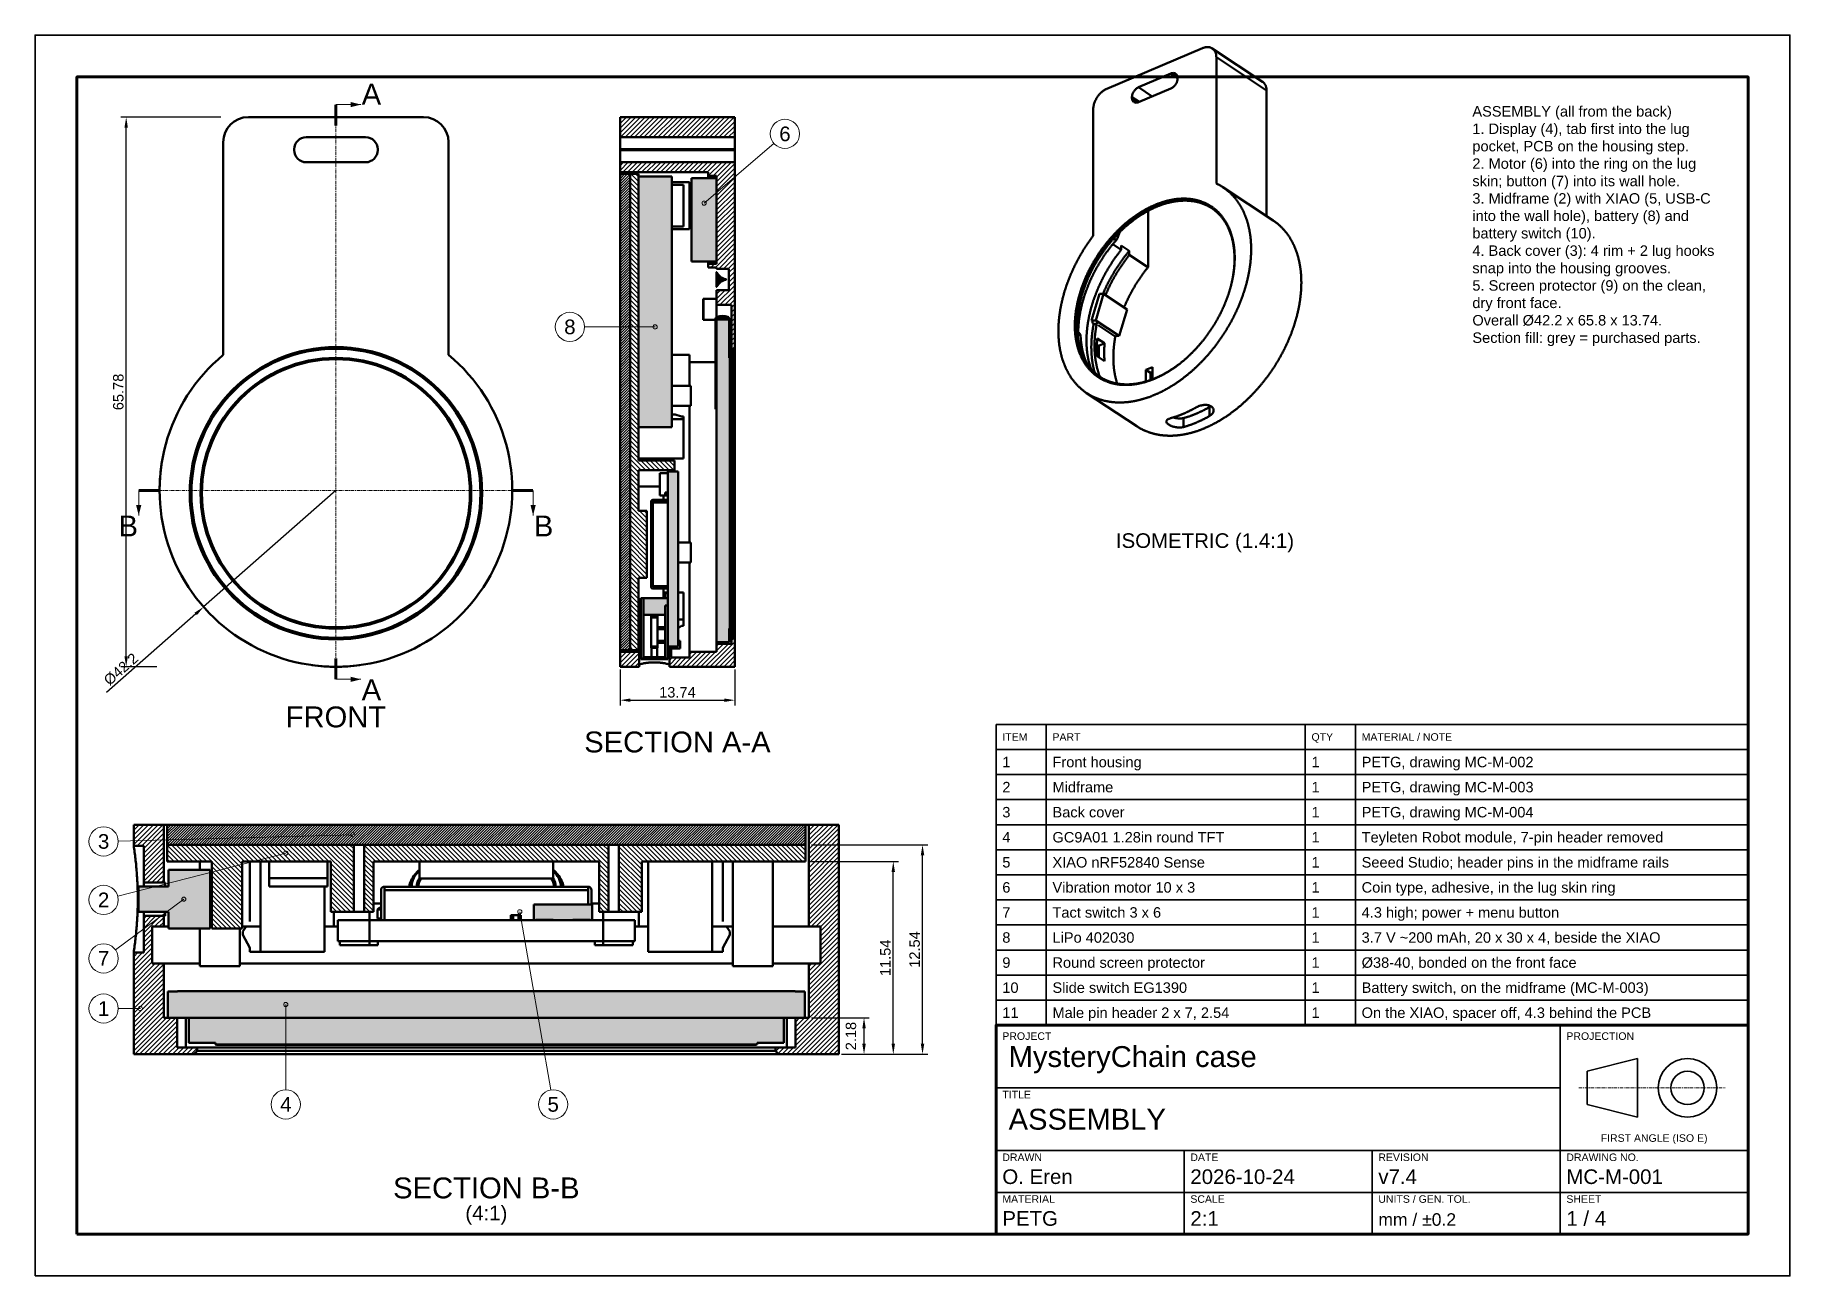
# Model space of a CAD drawing. Header units: millimetres. Extents: x 0 to 900, y 0 to 148.
# Drawn here: x 0 to 210, y 0 to 148.5 of the extents above; entities that cross this region are included whole.
import ezdxf
from ezdxf.enums import TextEntityAlignment as Align

# ---------------------------------------------------------------- set-up
doc = ezdxf.new("R2010")
doc.units = ezdxf.units.MM
doc.header["$LTSCALE"] = 0.125
doc.linetypes.add('CENTER', pattern=[5.08, 3.175, -0.635, 0.635, -0.635])
for name, color, linetype, lineweight in [('CENTER', 7, 'CENTER', 18), ('DIM', 7, 'Continuous', 18), ('FRAME', 7, 'Continuous', 70), ('SECTION_HATCH', 8, 'Continuous', 13), ('TEXT', 7, 'Continuous', 25), ('TITLE', 7, 'Continuous', 35), ('VISIBLE', 7, 'Continuous', 50)]:
    doc.layers.add(name, color=color, linetype=linetype, lineweight=lineweight)
doc.styles.add('LiberationSans', font='LiberationSans-Regular.ttf')
doc.dimstyles.new('ISO', dxfattribs={"dimscale": 0.5, "dimtxt": 2.5, "dimasz": 2.5, "dimexe": 1.25, "dimexo": 0.625, "dimtad": 1, "dimdsep": 46, "dimtxsty": 'LiberationSans', "dimcen": 0, "dimazin": 3, "dimtfac": 1, "dimtmove": 0, "dimatfit": 3})

msp = doc.modelspace()

# ---------------------------------------------------------------- texts
at = {"layer": 'TEXT', "style": 'LiberationSans'}
for s, height, p in [('A', 2.5, (40.25, 141.43)), ('6', 1.75, (89.736, 136.68)), ('8', 1.75, (64, 113.58)), ('B', 2.5, (11.15, 89.75)), ('B', 2.5, (60.85, 89.75)), ('ISOMETRIC (1.4:1)', 1.75, (140, 88)), ('A', 2.5, (40.25, 70.15)), ('FRONT', 2.5, (36, 66.9)), ('SECTION A-A', 2.5, (76.868, 63.9)), ('3', 1.75, (8.2, 52)), ('2', 1.75, (8.2, 45)), ('7', 1.75, (8.2, 38)), ('1', 1.75, (8.2, 32)), ('4', 1.75, (30, 20.528)), ('5', 1.75, (62, 20.528)), ('FIRST ANGLE (ISO E)', 0.9, (193.75, 16.5)), ('SECTION B-B', 2.5, (54, 10.528)), ('(4:1)', 1.75, (54, 7.528))]:
    msp.add_text(s, height=height, dxfattribs=at).set_placement(p, align=Align.MIDDLE_CENTER)
for s, height, p in [('ITEM', 0.9, (115.75, 64.5)), ('PART', 0.9, (121.75, 64.5)), ('QTY', 0.9, (152.75, 64.5)), ('MATERIAL / NOTE', 0.9, (158.75, 64.5)), ('1', 1.25, (115.75, 61.5)), ('Front housing', 1.25, (121.75, 61.5)), ('1', 1.25, (152.75, 61.5)), ('PETG, drawing MC-M-002', 1.25, (158.75, 61.5)), ('2', 1.25, (115.75, 58.5)), ('Midframe', 1.25, (121.75, 58.5)), ('1', 1.25, (152.75, 58.5)), ('PETG, drawing MC-M-003', 1.25, (158.75, 58.5)), ('3', 1.25, (115.75, 55.5)), ('Back cover', 1.25, (121.75, 55.5)), ('1', 1.25, (152.75, 55.5)), ('PETG, drawing MC-M-004', 1.25, (158.75, 55.5)), ('4', 1.25, (115.75, 52.5)), ('GC9A01 1.28in round TFT', 1.25, (121.75, 52.5)), ('1', 1.25, (152.75, 52.5)), ('Teyleten Robot module, 7-pin header removed', 1.25, (158.75, 52.5)), ('5', 1.25, (115.75, 49.5)), ('XIAO nRF52840 Sense', 1.25, (121.75, 49.5)), ('1', 1.25, (152.75, 49.5)), ('Seeed Studio; header pins in the midframe rails', 1.25, (158.75, 49.5)), ('6', 1.25, (115.75, 46.5)), ('Vibration motor 10 x 3', 1.25, (121.75, 46.5)), ('1', 1.25, (152.75, 46.5)), ('Coin type, adhesive, in the lug skin ring', 1.25, (158.75, 46.5)), ('7', 1.25, (115.75, 43.5)), ('Tact switch 3 x 6', 1.25, (121.75, 43.5)), ('1', 1.25, (152.75, 43.5)), ('4.3 high; power + menu button', 1.25, (158.75, 43.5)), ('8', 1.25, (115.75, 40.5)), ('LiPo 402030', 1.25, (121.75, 40.5)), ('1', 1.25, (152.75, 40.5)), ('3.7 V ~200 mAh, 20 x 30 x 4, beside the XIAO', 1.25, (158.75, 40.5)), ('9', 1.25, (115.75, 37.5)), ('Round screen protector', 1.25, (121.75, 37.5)), ('1', 1.25, (152.75, 37.5)), ('%%c38-40, bonded on the front face', 1.25, (158.75, 37.5)), ('10', 1.25, (115.75, 34.5)), ('Slide switch EG1390', 1.25, (121.75, 34.5)), ('1', 1.25, (152.75, 34.5)), ('Battery switch, on the midframe (MC-M-003)', 1.25, (158.75, 34.5)), ('11', 1.25, (115.75, 31.5)), ('Male pin header 2 x 7, 2.54', 1.25, (121.75, 31.5)), ('1', 1.25, (152.75, 31.5)), ('On the XIAO, spacer off, 4.3 behind the PCB', 1.25, (158.75, 31.5))]:
    msp.add_text(s, height=height, dxfattribs=at).set_placement(p, align=Align.MIDDLE_LEFT)
for s, height, p in [('PROJECT', 0.9, (115.75, 28.25)), ('MysteryChain case', 2.5, (116.5, 25)), ('PROJECTION', 0.9, (183.25, 28.25)), ('TITLE', 0.9, (115.75, 21.25)), ('ASSEMBLY', 2.5, (116.5, 17.5)), ('DRAWN', 0.9, (115.75, 13.75)), ('O. Eren', 1.75, (115.75, 11)), ('DATE', 0.9, (138.25, 13.75)), ('2026-10-24', 1.75, (138.25, 11)), ('v7.4', 1.75, (160.75, 11)), ('REVISION', 0.9, (160.75, 13.75)), ('DRAWING NO.', 0.9, (183.25, 13.75)), ('MC-M-001', 1.75, (183.25, 11)), ('MATERIAL', 0.9, (115.75, 8.75)), ('SCALE', 0.9, (138.25, 8.75)), ('UNITS / GEN. TOL.', 0.9, (160.75, 8.75)), ('SHEET', 0.9, (183.25, 8.75)), ('PETG', 1.75, (115.75, 6)), ('2:1', 1.75, (138.25, 6)), ('mm / ±0.2', 1.5, (160.75, 6)), ('1 / 4', 1.75, (183.25, 6))]:
    msp.add_text(s, height=height, dxfattribs=at).set_placement(p)
at = {"layer": 'TEXT', "insert": (172, 140), "char_height": 1.25, "attachment_point": 1, "style": 'LiberationSans'}
msp.add_mtext('ASSEMBLY (all from the back)\\P1. Display (4), tab first into the lug\\Ppocket, PCB on the housing step.\\P2. Motor (6) into the ring on the lug\\Pskin; button (7) into its wall hole.\\P3. Midframe (2) with XIAO (5, USB-C\\Pinto the wall hole), battery (8) and\\Pbattery switch (10).\\P4. Back cover (3): 4 rim + 2 lug hooks\\Psnap into the housing grooves.\\P5. Screen protector (9) on the clean,\\Pdry front face.\\POverall %%c42.2 x 65.8 x 13.74.\\PSection fill: grey = purchased parts.', dxfattribs=at)

# ---------------------------------------------------------------- dimensions: what is measured, and where the dimension line sits
at = {"layer": 'DIM'}
msp.add_linear_dim(base=(10.9, 72.9), p1=(14.9, 72.9), p2=(22.52, 138.68), angle=90, dimstyle='ISO', dxfattribs=at).render()
msp.add_diameter_dim(center=(36, 94), radius=21.1, location=(10.9, 71.9), dimstyle='ISO', dxfattribs=at).render()
msp.add_linear_dim(base=(70, 68.9), p1=(70, 72.9), p2=(83.736, 72.9), dimstyle='ISO', dxfattribs=at).render()
for base, p2 in [((106.2, 26.528), (92.6, 51.6)), ((102.7, 26.528), (92.6, 49.6)), ((99.2, 26.528), (92.6, 30.88))]:
    msp.add_linear_dim(base=base, p1=(96.2, 26.528), p2=p2, angle=90, dimstyle='ISO', override={"dimlfac": 0.5}, dxfattribs=at).render()

# ---------------------------------------------------------------- hatches: boundary and pattern name
at = {"layer": 'SECTION_HATCH'}
h = msp.add_hatch(dxfattribs=at)
h.set_pattern_fill('ANSI31', scale=0.125)
h.paths.add_polyline_path([(70, 136.28), (70, 136.33), (70, 136.38), (70, 136.43), (70, 136.48), (70, 136.53), (70, 136.58), (70, 136.63), (70, 136.68), (70, 136.73), (70, 136.78), (70, 136.83), (70, 136.88), (70, 136.93), (70, 136.98), (70, 137.031), (70, 137.081), (70, 137.131), (70, 137.181), (70, 137.231), (70, 137.281), (70, 137.331), (70, 137.381), (70, 137.431), (70, 137.481), (70, 137.531), (70, 137.581), (70, 137.631), (70, 137.681), (70, 137.731), (70, 137.781), (70, 137.831), (70, 137.881), (70, 137.931), (70, 137.981), (70, 138.031), (70, 138.081), (70, 138.131), (70, 138.181), (70, 138.231), (70, 138.281), (70, 138.331), (70, 138.381), (70, 138.431), (70, 138.482), (70, 138.532), (70, 138.582), (70, 138.632), (70.002, 138.68), (70.052, 138.68), (70.102, 138.68), (70.152, 138.68), (70.202, 138.68), (70.252, 138.68), (70.302, 138.68), (70.352, 138.68), (70.402, 138.68), (70.452, 138.68), (70.502, 138.68), (70.552, 138.68), (70.602, 138.68), (70.652, 138.68), (70.702, 138.68), (70.752, 138.68), (70.802, 138.68), (70.852, 138.68), (70.902, 138.68), (70.952, 138.68), (71.002, 138.68), (71.052, 138.68), (71.102, 138.68), (71.152, 138.68), (71.202, 138.68), (71.252, 138.68), (71.303, 138.68), (71.353, 138.68), (71.403, 138.68), (71.453, 138.68), (71.503, 138.68), (71.553, 138.68), (71.603, 138.68), (71.653, 138.68), (71.703, 138.68), (71.753, 138.68), (71.803, 138.68), (71.853, 138.68), (71.903, 138.68), (71.953, 138.68), (72.003, 138.68), (72.053, 138.68), (72.103, 138.68), (72.153, 138.68), (72.203, 138.68), (72.253, 138.68), (72.303, 138.68), (72.353, 138.68), (72.403, 138.68), (72.453, 138.68), (72.503, 138.68), (72.553, 138.68), (72.603, 138.68), (72.653, 138.68), (72.703, 138.68), (72.754, 138.68), (72.804, 138.68), (72.854, 138.68), (72.904, 138.68), (72.954, 138.68), (73.004, 138.68), (73.054, 138.68), (73.104, 138.68), (73.154, 138.68), (73.204, 138.68), (73.254, 138.68), (73.304, 138.68), (73.354, 138.68), (73.404, 138.68), (73.454, 138.68), (73.504, 138.68), (73.554, 138.68), (73.604, 138.68), (73.654, 138.68), (73.704, 138.68), (73.754, 138.68), (73.804, 138.68), (73.854, 138.68), (73.904, 138.68), (73.954, 138.68), (74.004, 138.68), (74.054, 138.68), (74.104, 138.68), (74.154, 138.68), (74.205, 138.68), (74.255, 138.68), (74.305, 138.68), (74.355, 138.68), (74.405, 138.68), (74.455, 138.68), (74.505, 138.68), (74.555, 138.68), (74.605, 138.68), (74.655, 138.68), (74.705, 138.68), (74.755, 138.68), (74.805, 138.68), (74.855, 138.68), (74.905, 138.68), (74.955, 138.68), (75.005, 138.68), (75.055, 138.68), (75.105, 138.68), (75.155, 138.68), (75.205, 138.68), (75.255, 138.68), (75.305, 138.68), (75.355, 138.68), (75.405, 138.68), (75.455, 138.68), (75.505, 138.68), (75.555, 138.68), (75.605, 138.68), (75.655, 138.68), (75.706, 138.68), (75.756, 138.68), (75.806, 138.68), (75.856, 138.68), (75.906, 138.68), (75.956, 138.68), (76.006, 138.68), (76.056, 138.68), (76.106, 138.68), (76.156, 138.68), (76.206, 138.68), (76.256, 138.68), (76.306, 138.68), (76.356, 138.68), (76.406, 138.68), (76.456, 138.68), (76.506, 138.68), (76.556, 138.68), (76.606, 138.68), (76.656, 138.68), (76.706, 138.68), (76.756, 138.68), (76.806, 138.68), (76.856, 138.68), (76.906, 138.68), (76.956, 138.68), (77.006, 138.68), (77.056, 138.68), (77.106, 138.68), (77.157, 138.68), (77.207, 138.68), (77.257, 138.68), (77.307, 138.68), (77.357, 138.68), (77.407, 138.68), (77.457, 138.68), (77.507, 138.68), (77.557, 138.68), (77.607, 138.68), (77.657, 138.68), (77.707, 138.68), (77.757, 138.68), (77.807, 138.68), (77.857, 138.68), (77.907, 138.68), (77.957, 138.68), (78.007, 138.68), (78.057, 138.68), (78.107, 138.68), (78.157, 138.68), (78.207, 138.68), (78.257, 138.68), (78.307, 138.68), (78.357, 138.68), (78.407, 138.68), (78.457, 138.68), (78.507, 138.68), (78.557, 138.68), (78.608, 138.68), (78.658, 138.68), (78.708, 138.68), (78.758, 138.68), (78.808, 138.68), (78.858, 138.68), (78.908, 138.68), (78.958, 138.68), (79.008, 138.68), (79.058, 138.68), (79.108, 138.68), (79.158, 138.68), (79.208, 138.68), (79.258, 138.68), (79.308, 138.68), (79.358, 138.68), (79.408, 138.68), (79.458, 138.68), (79.508, 138.68), (79.558, 138.68), (79.608, 138.68), (79.658, 138.68), (79.708, 138.68), (79.758, 138.68), (79.808, 138.68), (79.858, 138.68), (79.908, 138.68), (79.958, 138.68), (80.008, 138.68), (80.058, 138.68), (80.109, 138.68), (80.159, 138.68), (80.209, 138.68), (80.259, 138.68), (80.309, 138.68), (80.359, 138.68), (80.409, 138.68), (80.459, 138.68), (80.509, 138.68), (80.559, 138.68), (80.609, 138.68), (80.659, 138.68), (80.709, 138.68), (80.759, 138.68), (80.809, 138.68), (80.859, 138.68), (80.909, 138.68), (80.959, 138.68), (81.009, 138.68), (81.059, 138.68), (81.109, 138.68), (81.159, 138.68), (81.209, 138.68), (81.259, 138.68), (81.309, 138.68), (81.359, 138.68), (81.409, 138.68), (81.459, 138.68), (81.509, 138.68), (81.56, 138.68), (81.61, 138.68), (81.66, 138.68), (81.71, 138.68), (81.76, 138.68), (81.81, 138.68), (81.86, 138.68), (81.91, 138.68), (81.96, 138.68), (82.01, 138.68), (82.06, 138.68), (82.11, 138.68), (82.16, 138.68), (82.21, 138.68), (82.26, 138.68), (82.31, 138.68), (82.36, 138.68), (82.41, 138.68), (82.46, 138.68), (82.51, 138.68), (82.56, 138.68), (82.61, 138.68), (82.66, 138.68), (82.71, 138.68), (82.76, 138.68), (82.81, 138.68), (82.86, 138.68), (82.91, 138.68), (82.96, 138.68), (83.011, 138.68), (83.061, 138.68), (83.111, 138.68), (83.161, 138.68), (83.211, 138.68), (83.261, 138.68), (83.311, 138.68), (83.361, 138.68), (83.411, 138.68), (83.461, 138.68), (83.511, 138.68), (83.561, 138.68), (83.611, 138.68), (83.661, 138.68), (83.711, 138.68), (83.736, 138.655), (83.736, 138.605), (83.736, 138.555), (83.736, 138.505), (83.736, 138.455), (83.736, 138.405), (83.736, 138.355), (83.736, 138.305), (83.736, 138.255), (83.736, 138.205), (83.736, 138.155), (83.736, 138.105), (83.736, 138.055), (83.736, 138.005), (83.736, 137.955), (83.736, 137.904), (83.736, 137.854), (83.736, 137.804), (83.736, 137.754), (83.736, 137.704), (83.736, 137.654), (83.736, 137.604), (83.736, 137.554), (83.736, 137.504), (83.736, 137.454), (83.736, 137.404), (83.736, 137.354), (83.736, 137.304), (83.736, 137.254), (83.736, 137.204), (83.736, 137.154), (83.736, 137.104), (83.736, 137.054), (83.736, 137.004), (83.736, 136.954), (83.736, 136.904), (83.736, 136.854), (83.736, 136.804), (83.736, 136.754), (83.736, 136.704), (83.736, 136.654), (83.736, 136.604), (83.736, 136.554), (83.736, 136.504), (83.736, 136.453), (83.736, 136.403), (83.736, 136.353), (83.736, 136.303), (83.709, 136.28), (83.659, 136.28), (83.609, 136.28), (83.559, 136.28), (83.509, 136.28), (83.459, 136.28), (83.409, 136.28), (83.359, 136.28), (83.309, 136.28), (83.259, 136.28), (83.209, 136.28), (83.159, 136.28), (83.109, 136.28), (83.059, 136.28), (83.009, 136.28), (82.959, 136.28), (82.909, 136.28), (82.859, 136.28), (82.809, 136.28), (82.759, 136.28), (82.709, 136.28), (82.659, 136.28), (82.609, 136.28), (82.559, 136.28), (82.509, 136.28), (82.458, 136.28), (82.408, 136.28), (82.358, 136.28), (82.308, 136.28), (82.258, 136.28), (82.208, 136.28), (82.158, 136.28), (82.108, 136.28), (82.058, 136.28), (82.008, 136.28), (81.958, 136.28), (81.908, 136.28), (81.858, 136.28), (81.808, 136.28), (81.758, 136.28), (81.708, 136.28), (81.658, 136.28), (81.608, 136.28), (81.558, 136.28), (81.508, 136.28), (81.458, 136.28), (81.408, 136.28), (81.358, 136.28), (81.308, 136.28), (81.258, 136.28), (81.208, 136.28), (81.158, 136.28), (81.108, 136.28), (81.058, 136.28), (81.008, 136.28), (80.957, 136.28), (80.907, 136.28), (80.857, 136.28), (80.807, 136.28), (80.757, 136.28), (80.707, 136.28), (80.657, 136.28), (80.607, 136.28), (80.557, 136.28), (80.507, 136.28), (80.457, 136.28), (80.407, 136.28), (80.357, 136.28), (80.307, 136.28), (80.257, 136.28), (80.207, 136.28), (80.157, 136.28), (80.107, 136.28), (80.057, 136.28), (80.007, 136.28), (79.957, 136.28), (79.907, 136.28), (79.857, 136.28), (79.807, 136.28), (79.757, 136.28), (79.707, 136.28), (79.657, 136.28), (79.607, 136.28), (79.557, 136.28), (79.506, 136.28), (79.456, 136.28), (79.406, 136.28), (79.356, 136.28), (79.306, 136.28), (79.256, 136.28), (79.206, 136.28), (79.156, 136.28), (79.106, 136.28), (79.056, 136.28), (79.006, 136.28), (78.956, 136.28), (78.906, 136.28), (78.856, 136.28), (78.806, 136.28), (78.756, 136.28), (78.706, 136.28), (78.656, 136.28), (78.606, 136.28), (78.556, 136.28), (78.506, 136.28), (78.456, 136.28), (78.406, 136.28), (78.356, 136.28), (78.306, 136.28), (78.256, 136.28), (78.206, 136.28), (78.156, 136.28), (78.106, 136.28), (78.055, 136.28), (78.005, 136.28), (77.955, 136.28), (77.905, 136.28), (77.855, 136.28), (77.805, 136.28), (77.755, 136.28), (77.705, 136.28), (77.655, 136.28), (77.605, 136.28), (77.555, 136.28), (77.505, 136.28), (77.455, 136.28), (77.405, 136.28), (77.355, 136.28), (77.305, 136.28), (77.255, 136.28), (77.205, 136.28), (77.155, 136.28), (77.105, 136.28), (77.055, 136.28), (77.005, 136.28), (76.955, 136.28), (76.905, 136.28), (76.855, 136.28), (76.805, 136.28), (76.755, 136.28), (76.705, 136.28), (76.655, 136.28), (76.605, 136.28), (76.554, 136.28), (76.504, 136.28), (76.454, 136.28), (76.404, 136.28), (76.354, 136.28), (76.304, 136.28), (76.254, 136.28), (76.204, 136.28), (76.154, 136.28), (76.104, 136.28), (76.054, 136.28), (76.004, 136.28), (75.954, 136.28), (75.904, 136.28), (75.854, 136.28), (75.804, 136.28), (75.754, 136.28), (75.704, 136.28), (75.654, 136.28), (75.604, 136.28), (75.554, 136.28), (75.504, 136.28), (75.454, 136.28), (75.404, 136.28), (75.354, 136.28), (75.304, 136.28), (75.254, 136.28), (75.204, 136.28), (75.154, 136.28), (75.103, 136.28), (75.053, 136.28), (75.003, 136.28), (74.953, 136.28), (74.903, 136.28), (74.853, 136.28), (74.803, 136.28), (74.753, 136.28), (74.703, 136.28), (74.653, 136.28), (74.603, 136.28), (74.553, 136.28), (74.503, 136.28), (74.453, 136.28), (74.403, 136.28), (74.353, 136.28), (74.303, 136.28), (74.253, 136.28), (74.203, 136.28), (74.153, 136.28), (74.103, 136.28), (74.053, 136.28), (74.003, 136.28), (73.953, 136.28), (73.903, 136.28), (73.853, 136.28), (73.803, 136.28), (73.753, 136.28), (73.703, 136.28), (73.652, 136.28), (73.602, 136.28), (73.552, 136.28), (73.502, 136.28), (73.452, 136.28), (73.402, 136.28), (73.352, 136.28), (73.302, 136.28), (73.252, 136.28), (73.202, 136.28), (73.152, 136.28), (73.102, 136.28), (73.052, 136.28), (73.002, 136.28), (72.952, 136.28), (72.902, 136.28), (72.852, 136.28), (72.802, 136.28), (72.752, 136.28), (72.702, 136.28), (72.652, 136.28), (72.602, 136.28), (72.552, 136.28), (72.502, 136.28), (72.452, 136.28), (72.402, 136.28), (72.352, 136.28), (72.302, 136.28), (72.252, 136.28), (72.202, 136.28), (72.151, 136.28), (72.101, 136.28), (72.051, 136.28), (72.001, 136.28), (71.951, 136.28), (71.901, 136.28), (71.851, 136.28), (71.801, 136.28), (71.751, 136.28), (71.701, 136.28), (71.651, 136.28), (71.601, 136.28), (71.551, 136.28), (71.501, 136.28), (71.451, 136.28), (71.401, 136.28), (71.351, 136.28), (71.301, 136.28), (71.251, 136.28), (71.201, 136.28), (71.151, 136.28), (71.101, 136.28), (71.051, 136.28), (71.001, 136.28), (70.951, 136.28), (70.901, 136.28), (70.851, 136.28), (70.801, 136.28), (70.751, 136.28), (70.7, 136.28), (70.65, 136.28), (70.6, 136.28), (70.55, 136.28), (70.5, 136.28), (70.45, 136.28), (70.4, 136.28), (70.35, 136.28), (70.3, 136.28), (70.25, 136.28), (70.2, 136.28), (70.15, 136.28), (70.1, 136.28), (70.05, 136.28)])
h = msp.add_hatch(dxfattribs=at)
h.set_pattern_fill('ANSI31', scale=0.125)
h.paths.add_polyline_path([(70, 132.08), (70, 132.13), (70, 132.18), (70, 132.23), (70, 132.28), (70, 132.33), (70, 132.38), (70, 132.43), (70, 132.48), (70, 132.53), (70, 132.58), (70, 132.63), (70, 132.68), (70, 132.73), (70, 132.78), (70, 132.83), (70, 132.88), (70, 132.93), (70, 132.98), (70, 133.03), (70, 133.08), (70, 133.13), (70, 133.18), (70, 133.23), (70, 133.28), (70.05, 133.28), (70.1, 133.28), (70.15, 133.28), (70.2, 133.28), (70.25, 133.28), (70.3, 133.28), (70.35, 133.28), (70.4, 133.28), (70.45, 133.28), (70.5, 133.28), (70.55, 133.28), (70.6, 133.28), (70.65, 133.28), (70.7, 133.28), (70.75, 133.28), (70.8, 133.28), (70.85, 133.28), (70.9, 133.28), (70.95, 133.28), (71, 133.28), (71.05, 133.28), (71.1, 133.28), (71.15, 133.28), (71.2, 133.28), (71.25, 133.28), (71.3, 133.28), (71.35, 133.28), (71.4, 133.28), (71.45, 133.28), (71.5, 133.28), (71.55, 133.28), (71.6, 133.28), (71.65, 133.28), (71.7, 133.28), (71.75, 133.28), (71.801, 133.28), (71.851, 133.28), (71.901, 133.28), (71.951, 133.28), (72.001, 133.28), (72.051, 133.28), (72.101, 133.28), (72.151, 133.28), (72.201, 133.28), (72.251, 133.28), (72.301, 133.28), (72.351, 133.28), (72.401, 133.28), (72.451, 133.28), (72.501, 133.28), (72.551, 133.28), (72.601, 133.28), (72.651, 133.28), (72.701, 133.28), (72.751, 133.28), (72.801, 133.28), (72.851, 133.28), (72.901, 133.28), (72.951, 133.28), (73.001, 133.28), (73.051, 133.28), (73.101, 133.28), (73.151, 133.28), (73.201, 133.28), (73.251, 133.28), (73.301, 133.28), (73.351, 133.28), (73.401, 133.28), (73.451, 133.28), (73.501, 133.28), (73.551, 133.28), (73.601, 133.28), (73.651, 133.28), (73.701, 133.28), (73.751, 133.28), (73.801, 133.28), (73.851, 133.28), (73.901, 133.28), (73.951, 133.28), (74.001, 133.28), (74.051, 133.28), (74.101, 133.28), (74.151, 133.28), (74.201, 133.28), (74.251, 133.28), (74.301, 133.28), (74.351, 133.28), (74.401, 133.28), (74.451, 133.28), (74.501, 133.28), (74.551, 133.28), (74.601, 133.28), (74.651, 133.28), (74.701, 133.28), (74.751, 133.28), (74.801, 133.28), (74.851, 133.28), (74.901, 133.28), (74.951, 133.28), (75.001, 133.28), (75.051, 133.28), (75.101, 133.28), (75.151, 133.28), (75.201, 133.28), (75.251, 133.28), (75.301, 133.28), (75.351, 133.28), (75.401, 133.28), (75.451, 133.28), (75.501, 133.28), (75.551, 133.28), (75.601, 133.28), (75.651, 133.28), (75.701, 133.28), (75.751, 133.28), (75.801, 133.28), (75.851, 133.28), (75.901, 133.28), (75.951, 133.28), (76.001, 133.28), (76.051, 133.28), (76.101, 133.28), (76.151, 133.28), (76.201, 133.28), (76.251, 133.28), (76.301, 133.28), (76.351, 133.28), (76.401, 133.28), (76.451, 133.28), (76.501, 133.28), (76.551, 133.28), (76.601, 133.28), (76.651, 133.28), (76.701, 133.28), (76.751, 133.28), (76.801, 133.28), (76.851, 133.28), (76.901, 133.28), (76.951, 133.28), (77.001, 133.28), (77.051, 133.28), (77.101, 133.28), (77.151, 133.28), (77.201, 133.28), (77.251, 133.28), (77.301, 133.28), (77.351, 133.28), (77.401, 133.28), (77.451, 133.28), (77.501, 133.28), (77.551, 133.28), (77.601, 133.28), (77.651, 133.28), (77.701, 133.28), (77.751, 133.28), (77.802, 133.28), (77.852, 133.28), (77.902, 133.28), (77.952, 133.28), (78.002, 133.28), (78.052, 133.28), (78.102, 133.28), (78.152, 133.28), (78.202, 133.28), (78.252, 133.28), (78.302, 133.28), (78.352, 133.28), (78.402, 133.28), (78.452, 133.28), (78.502, 133.28), (78.552, 133.28), (78.602, 133.28), (78.652, 133.28), (78.702, 133.28), (78.752, 133.28), (78.802, 133.28), (78.852, 133.28), (78.902, 133.28), (78.952, 133.28), (79.002, 133.28), (79.052, 133.28), (79.102, 133.28), (79.152, 133.28), (79.202, 133.28), (79.252, 133.28), (79.302, 133.28), (79.352, 133.28), (79.402, 133.28), (79.452, 133.28), (79.502, 133.28), (79.552, 133.28), (79.602, 133.28), (79.652, 133.28), (79.702, 133.28), (79.752, 133.28), (79.802, 133.28), (79.852, 133.28), (79.902, 133.28), (79.952, 133.28), (80.002, 133.28), (80.052, 133.28), (80.102, 133.28), (80.152, 133.28), (80.202, 133.28), (80.252, 133.28), (80.302, 133.28), (80.352, 133.28), (80.402, 133.28), (80.452, 133.28), (80.502, 133.28), (80.552, 133.28), (80.602, 133.28), (80.652, 133.28), (80.702, 133.28), (80.752, 133.28), (80.802, 133.28), (80.852, 133.28), (80.902, 133.28), (80.952, 133.28), (81.002, 133.28), (81.052, 133.28), (81.102, 133.28), (81.152, 133.28), (81.202, 133.28), (81.252, 133.28), (81.302, 133.28), (81.352, 133.28), (81.402, 133.28), (81.452, 133.28), (81.502, 133.28), (81.552, 133.28), (81.602, 133.28), (81.652, 133.28), (81.702, 133.28), (81.752, 133.28), (81.802, 133.28), (81.852, 133.28), (81.902, 133.28), (81.952, 133.28), (82.002, 133.28), (82.052, 133.28), (82.102, 133.28), (82.152, 133.28), (82.202, 133.28), (82.252, 133.28), (82.302, 133.28), (82.352, 133.28), (82.402, 133.28), (82.452, 133.28), (82.502, 133.28), (82.552, 133.28), (82.602, 133.28), (82.652, 133.28), (82.702, 133.28), (82.752, 133.28), (82.802, 133.28), (82.852, 133.28), (82.902, 133.28), (82.952, 133.28), (83.002, 133.28), (83.052, 133.28), (83.102, 133.28), (83.152, 133.28), (83.202, 133.28), (83.252, 133.28), (83.302, 133.28), (83.352, 133.28), (83.402, 133.28), (83.452, 133.28), (83.502, 133.28), (83.552, 133.28), (83.602, 133.28), (83.652, 133.28), (83.702, 133.28), (83.736, 133.264), (83.736, 133.213), (83.736, 133.163), (83.736, 133.113), (83.736, 133.063), (83.736, 133.013), (83.736, 132.963), (83.736, 132.913), (83.736, 132.863), (83.736, 132.813), (83.736, 132.763), (83.736, 132.713), (83.736, 132.663), (83.736, 132.613), (83.736, 132.563), (83.736, 132.513), (83.736, 132.463), (83.736, 132.413), (83.736, 132.363), (83.736, 132.313), (83.736, 132.263), (83.736, 132.213), (83.736, 132.163), (83.736, 132.113), (83.736, 132.063), (83.736, 132.013), (83.736, 131.963), (83.736, 131.913), (83.736, 131.863), (83.736, 131.813), (83.736, 131.763), (83.736, 131.713), (83.736, 131.663), (83.736, 131.613), (83.736, 131.563), (83.736, 131.513), (83.736, 131.463), (83.736, 131.413), (83.736, 131.363), (83.736, 131.313), (83.736, 131.263), (83.736, 131.213), (83.736, 131.163), (83.736, 131.113), (83.736, 131.063), (83.736, 131.013), (83.736, 130.963), (83.736, 130.913), (83.736, 130.863), (83.736, 130.813), (83.736, 130.763), (83.736, 130.713), (83.736, 130.663), (83.736, 130.613), (83.736, 130.563), (83.736, 130.513), (83.736, 130.463), (83.736, 130.413), (83.736, 130.363), (83.736, 130.313), (83.736, 130.263), (83.736, 130.213), (83.736, 130.163), (83.736, 130.113), (83.736, 130.063), (83.736, 130.013), (83.736, 129.963), (83.736, 129.913), (83.736, 129.863), (83.736, 129.813), (83.736, 129.763), (83.736, 129.713), (83.736, 129.663), (83.736, 129.613), (83.736, 129.563), (83.736, 129.513), (83.736, 129.463), (83.736, 129.413), (83.736, 129.363), (83.736, 129.313), (83.736, 129.263), (83.736, 129.213), (83.736, 129.163), (83.736, 129.113), (83.736, 129.063), (83.736, 129.013), (83.736, 128.963), (83.736, 128.913), (83.736, 128.863), (83.736, 128.813), (83.736, 128.763), (83.736, 128.713), (83.736, 128.663), (83.736, 128.613), (83.736, 128.563), (83.736, 128.513), (83.736, 128.463), (83.736, 128.413), (83.736, 128.363), (83.736, 128.313), (83.736, 128.263), (83.736, 128.213), (83.736, 128.163), (83.736, 128.113), (83.736, 128.063), (83.736, 128.013), (83.736, 127.963), (83.736, 127.913), (83.736, 127.863), (83.736, 127.813), (83.736, 127.763), (83.736, 127.713), (83.736, 127.663), (83.736, 127.613), (83.736, 127.563), (83.736, 127.513), (83.736, 127.463), (83.736, 127.413), (83.736, 127.363), (83.736, 127.313), (83.736, 127.263), (83.736, 127.212), (83.736, 127.162), (83.736, 127.112), (83.736, 127.062), (83.736, 127.012), (83.736, 126.962), (83.736, 126.912), (83.736, 126.862), (83.736, 126.812), (83.736, 126.762), (83.736, 126.712), (83.736, 126.662), (83.736, 126.612), (83.736, 126.562), (83.736, 126.512), (83.736, 126.462), (83.736, 126.412), (83.736, 126.362), (83.736, 126.312), (83.736, 126.262), (83.736, 126.212), (83.736, 126.162), (83.736, 126.112), (83.736, 126.062), (83.736, 126.012), (83.736, 125.962), (83.736, 125.912), (83.736, 125.862), (83.736, 125.812), (83.736, 125.762), (83.736, 125.712), (83.736, 125.662), (83.736, 125.612), (83.736, 125.562), (83.736, 125.512), (83.736, 125.462), (83.736, 125.412), (83.736, 125.362), (83.736, 125.312), (83.736, 125.262), (83.736, 125.212), (83.736, 125.162), (83.736, 125.112), (83.736, 125.062), (83.736, 125.012), (83.736, 124.962), (83.736, 124.912), (83.736, 124.862), (83.736, 124.812), (83.736, 124.762), (83.736, 124.712), (83.736, 124.662), (83.736, 124.612), (83.736, 124.562), (83.736, 124.512), (83.736, 124.462), (83.736, 124.412), (83.736, 124.362), (83.736, 124.312), (83.736, 124.262), (83.736, 124.212), (83.736, 124.162), (83.736, 124.112), (83.736, 124.062), (83.736, 124.012), (83.736, 123.962), (83.736, 123.912), (83.736, 123.862), (83.736, 123.812), (83.736, 123.762), (83.736, 123.712), (83.736, 123.662), (83.736, 123.612), (83.736, 123.562), (83.736, 123.512), (83.736, 123.462), (83.736, 123.412), (83.736, 123.362), (83.736, 123.312), (83.736, 123.262), (83.736, 123.212), (83.736, 123.162), (83.736, 123.112), (83.736, 123.062), (83.736, 123.012), (83.736, 122.962), (83.736, 122.912), (83.736, 122.862), (83.736, 122.812), (83.736, 122.762), (83.736, 122.712), (83.736, 122.662), (83.736, 122.612), (83.736, 122.562), (83.736, 122.512), (83.736, 122.462), (83.736, 122.412), (83.736, 122.362), (83.736, 122.312), (83.736, 122.262), (83.736, 122.212), (83.736, 122.162), (83.736, 122.112), (83.736, 122.062), (83.736, 122.012), (83.736, 121.962), (83.736, 121.912), (83.736, 121.862), (83.736, 121.812), (83.736, 121.762), (83.736, 121.712), (83.736, 121.662), (83.736, 121.612), (83.736, 121.562), (83.736, 121.512), (83.736, 121.462), (83.736, 121.412), (83.736, 121.362), (83.736, 121.312), (83.736, 121.261), (83.736, 121.211), (83.736, 121.161), (83.736, 121.111), (83.736, 121.061), (83.736, 121.011), (83.736, 120.961), (83.736, 120.911), (83.736, 120.861), (83.736, 120.811), (83.736, 120.761), (83.736, 120.711), (83.736, 120.661), (83.736, 120.611), (83.736, 120.561), (83.736, 120.511), (83.736, 120.461), (83.736, 120.411), (83.736, 120.361), (83.736, 120.311), (83.736, 120.261), (83.736, 120.211), (83.736, 120.161), (83.736, 120.111), (83.736, 120.061), (83.736, 120.011), (83.736, 119.961), (83.736, 119.911), (83.736, 119.861), (83.736, 119.811), (83.736, 119.761), (83.736, 119.711), (83.736, 119.661), (83.736, 119.611), (83.736, 119.561), (83.736, 119.511), (83.736, 119.461), (83.736, 119.411), (83.736, 119.361), (83.736, 119.311), (83.736, 119.261), (83.736, 119.211), (83.736, 119.161), (83.736, 119.111), (83.736, 119.061), (83.736, 119.011), (83.736, 118.961), (83.736, 118.911), (83.736, 118.861), (83.736, 118.811), (83.736, 118.761), (83.736, 118.711), (83.736, 118.661), (83.736, 118.611), (83.736, 118.561), (83.736, 118.511), (83.736, 118.461), (83.736, 118.411), (83.736, 118.361), (83.736, 118.311), (83.736, 118.261), (83.736, 118.211), (83.736, 118.161), (83.736, 118.111), (83.736, 118.061), (83.736, 118.011), (83.736, 117.961), (83.736, 117.911), (83.736, 117.861), (83.736, 117.811), (83.736, 117.761), (83.736, 117.711), (83.736, 117.661), (83.736, 117.611), (83.736, 117.561), (83.736, 117.511), (83.736, 117.461), (83.736, 117.411), (83.736, 117.361), (83.736, 117.311), (83.736, 117.261), (83.736, 117.211), (83.736, 117.161), (83.736, 117.111), (83.736, 117.061), (83.736, 117.011), (83.736, 116.961), (83.736, 116.911), (83.736, 116.861), (83.736, 116.811), (83.736, 116.761), (83.736, 116.711), (83.736, 116.661), (83.736, 116.611), (83.736, 116.561), (83.736, 116.511), (83.736, 116.461), (83.736, 116.411), (83.736, 116.361), (83.736, 116.311), (83.736, 116.261), (83.736, 116.211), (83.736, 116.161), (83.736, 116.111), (83.736, 116.061), (83.736, 116.011), (83.736, 115.961), (83.736, 115.911), (83.736, 115.861), (83.736, 115.811), (83.736, 115.761), (83.736, 115.711), (83.736, 115.661), (83.736, 115.611), (83.736, 115.561), (83.736, 115.511), (83.736, 115.461), (83.736, 115.411), (83.736, 115.361), (83.736, 115.311), (83.736, 115.26), (83.736, 115.21), (83.736, 115.16), (83.736, 115.11), (83.736, 115.06), (83.736, 115.01), (83.736, 114.96), (83.736, 114.91), (83.736, 114.86), (83.736, 114.81), (83.736, 114.76), (83.736, 114.71), (83.736, 114.66), (83.736, 114.61), (83.736, 114.56), (83.736, 114.51), (83.736, 114.46), (83.736, 114.41), (83.736, 114.36), (83.736, 114.31), (83.736, 114.26), (83.736, 114.21), (83.736, 114.16), (83.736, 114.11), (83.736, 114.06), (83.736, 114.01), (83.736, 113.96), (83.736, 113.91), (83.736, 113.86), (83.736, 113.81), (83.736, 113.76), (83.736, 113.71), (83.736, 113.66), (83.736, 113.61), (83.736, 113.56), (83.736, 113.51), (83.736, 113.46), (83.736, 113.41), (83.736, 113.36), (83.736, 113.31), (83.736, 113.26), (83.736, 113.21), (83.736, 113.16), (83.736, 113.11), (83.736, 113.06), (83.736, 113.01), (83.736, 112.96), (83.736, 112.91), (83.736, 112.86), (83.736, 112.81), (83.736, 112.76), (83.736, 112.71), (83.736, 112.66), (83.736, 112.61), (83.736, 112.56), (83.736, 112.51), (83.736, 112.46), (83.736, 112.41), (83.736, 112.36), (83.736, 112.31), (83.736, 112.26), (83.736, 112.21), (83.736, 112.16), (83.736, 112.11), (83.736, 112.06), (83.736, 112.01), (83.736, 111.96), (83.736, 111.91), (83.736, 111.86), (83.736, 111.81), (83.736, 111.76), (83.736, 111.71), (83.736, 111.66), (83.736, 111.61), (83.736, 111.56), (83.736, 111.51), (83.736, 111.46), (83.736, 111.41), (83.736, 111.36), (83.736, 111.31), (83.736, 111.26), (83.736, 111.21), (83.732, 111.161), (83.697, 111.126), (83.662, 111.091), (83.626, 111.055), (83.591, 111.02), (83.556, 110.985), (83.514, 110.965), (83.464, 110.965), (83.414, 110.965), (83.364, 110.965), (83.336, 110.987), (83.336, 111.037), (83.336, 111.087), (83.336, 111.137), (83.336, 111.187), (83.336, 111.237), (83.336, 111.287), (83.336, 111.337), (83.336, 111.387), (83.336, 111.438), (83.336, 111.488), (83.336, 111.538), (83.336, 111.588), (83.336, 111.638), (83.336, 111.688), (83.336, 111.738), (83.336, 111.788), (83.336, 111.838), (83.336, 111.888), (83.336, 111.938), (83.336, 111.988), (83.336, 112.038), (83.336, 112.088), (83.336, 112.138), (83.336, 112.188), (83.336, 112.238), (83.336, 112.288), (83.336, 112.338), (83.336, 112.388), (83.336, 112.438), (83.336, 112.488), (83.336, 112.538), (83.336, 112.588), (83.336, 112.638), (83.336, 112.688), (83.336, 112.738), (83.336, 112.788), (83.336, 112.838), (83.336, 112.888), (83.336, 112.938), (83.336, 112.988), (83.336, 113.038), (83.336, 113.088), (83.336, 113.138), (83.336, 113.188), (83.336, 113.238), (83.336, 113.288), (83.336, 113.338), (83.336, 113.388), (83.336, 113.438), (83.336, 113.488), (83.336, 113.538), (83.336, 113.588), (83.336, 113.638), (83.336, 113.688), (83.336, 113.738), (83.336, 113.788), (83.336, 113.838), (83.336, 113.888), (83.336, 113.938), (83.336, 113.988), (83.336, 114.038), (83.336, 114.088), (83.336, 114.138), (83.336, 114.188), (83.336, 114.238), (83.336, 114.288), (83.336, 114.338), (83.336, 114.388), (83.336, 114.438), (83.336, 114.488), (83.336, 114.538), (83.336, 114.588), (83.336, 114.638), (83.336, 114.688), (83.336, 114.738), (83.336, 114.788), (83.336, 114.838), (83.336, 114.888), (83.336, 114.938), (83.336, 114.988), (83.336, 115.038), (83.336, 115.088), (83.336, 115.138), (83.336, 115.188), (83.336, 115.238), (83.336, 115.288), (83.336, 115.338), (83.336, 115.388), (83.336, 115.438), (83.336, 115.488), (83.336, 115.538), (83.336, 115.588), (83.336, 115.638), (83.336, 115.688), (83.336, 115.738), (83.336, 115.788), (83.336, 115.838), (83.336, 115.888), (83.336, 115.938), (83.336, 115.988), (83.336, 116.038), (83.336, 116.088), (83.336, 116.138), (83.336, 116.188), (83.298, 116.2), (83.248, 116.2), (83.198, 116.2), (83.148, 116.2), (83.098, 116.2), (83.048, 116.2), (82.998, 116.2), (82.948, 116.2), (82.898, 116.2), (82.848, 116.2), (82.798, 116.2), (82.748, 116.2), (82.698, 116.2), (82.648, 116.2), (82.598, 116.2), (82.548, 116.2), (82.498, 116.2), (82.448, 116.2), (82.398, 116.2), (82.348, 116.2), (82.298, 116.2), (82.248, 116.2), (82.198, 116.2), (82.148, 116.2), (82.097, 116.2), (82.047, 116.2), (81.997, 116.2), (81.947, 116.2), (81.897, 116.2), (81.847, 116.2), (81.797, 116.2), (81.747, 116.2), (81.697, 116.2), (81.647, 116.2), (81.597, 116.2), (81.56, 116.213), (81.56, 116.263), (81.56, 116.313), (81.56, 116.363), (81.56, 116.413), (81.56, 116.463), (81.56, 116.513), (81.56, 116.563), (81.56, 116.613), (81.56, 116.663), (81.56, 116.713), (81.56, 116.763), (81.56, 116.813), (81.56, 116.863), (81.56, 116.913), (81.56, 116.963), (81.56, 117.013), (81.56, 117.063), (81.56, 117.113), (81.56, 117.163), (81.56, 117.213), (81.56, 117.263), (81.56, 117.313), (81.56, 117.363), (81.56, 117.413), (81.56, 117.463), (81.56, 117.513), (81.56, 117.563), (81.56, 117.613), (81.56, 117.663), (81.56, 117.713), (81.56, 117.763), (81.56, 117.813), (81.56, 117.863), (81.56, 117.913), (81.563, 117.96), (81.613, 117.96), (81.663, 117.96), (81.713, 117.96), (81.763, 117.96), (81.813, 117.96), (81.863, 117.96), (81.913, 117.96), (81.963, 117.96), (82.013, 117.96), (82.063, 117.96), (82.113, 117.96), (82.163, 117.96), (82.213, 117.96), (82.263, 117.96), (82.313, 117.96), (82.363, 117.96), (82.413, 117.96), (82.463, 117.96), (82.513, 117.96), (82.563, 117.96), (82.613, 117.96), (82.663, 117.96), (82.713, 117.96), (82.763, 117.96), (82.813, 117.96), (82.863, 117.96), (82.913, 117.96), (82.963, 117.96), (83.013, 117.96), (83.024, 117.999), (83.024, 118.049), (83.024, 118.099), (83.024, 118.149), (83.024, 118.199), (83.024, 118.249), (83.024, 118.299), (83.024, 118.349), (83.024, 118.399), (83.024, 118.449), (83.024, 118.499), (83.024, 118.549), (83.024, 118.599), (83.024, 118.649), (83.024, 118.699), (83.024, 118.749), (83.024, 118.799), (83.024, 118.849), (83.024, 118.899), (83.024, 118.949), (83.024, 118.999), (83.024, 119.049), (83.024, 119.099), (83.024, 119.149), (83.024, 119.199), (83.024, 119.249), (83.024, 119.299), (83.024, 119.349), (83.024, 119.399), (83.024, 119.449), (83.024, 119.499), (83.024, 119.549), (83.024, 119.599), (83.024, 119.649), (83.024, 119.699), (83.024, 119.749), (83.024, 119.799), (83.024, 119.849), (83.024, 119.899), (83.024, 119.949), (83.024, 119.999), (83.024, 120.049), (83.024, 120.099), (83.024, 120.149), (83.024, 120.2), (83.024, 120.25), (83.024, 120.3), (83.024, 120.35), (83.024, 120.4), (83.024, 120.45), (83.024, 120.5), (83.014, 120.54), (82.964, 120.54), (82.914, 120.54), (82.864, 120.54), (82.814, 120.54), (82.764, 120.54), (82.714, 120.54), (82.664, 120.54), (82.614, 120.54), (82.564, 120.54), (82.514, 120.54), (82.464, 120.54), (82.414, 120.54), (82.364, 120.54), (82.314, 120.54), (82.264, 120.54), (82.214, 120.54), (82.164, 120.54), (82.114, 120.54), (82.064, 120.54), (82.014, 120.54), (81.964, 120.54), (81.914, 120.54), (81.864, 120.54), (81.814, 120.54), (81.764, 120.54), (81.714, 120.54), (81.664, 120.54), (81.614, 120.54), (81.564, 120.54), (81.56, 120.586), (81.56, 120.636), (81.56, 120.686), (81.524, 120.7), (81.474, 120.7), (81.424, 120.7), (81.374, 120.7), (81.324, 120.7), (81.274, 120.7), (81.224, 120.7), (81.174, 120.7), (81.124, 120.7), (81.074, 120.7), (81.024, 120.7), (80.974, 120.7), (80.924, 120.7), (80.874, 120.7), (80.824, 120.7), (80.774, 120.7), (80.724, 120.7), (80.674, 120.7), (80.624, 120.7), (80.574, 120.7), (80.56, 120.736), (80.56, 120.786), (80.56, 120.836), (80.56, 120.886), (80.56, 120.936), (80.56, 120.986), (80.56, 121.036), (80.56, 121.086), (80.56, 121.136), (80.606, 121.14), (80.656, 121.14), (80.706, 121.14), (80.756, 121.14), (80.806, 121.14), (80.856, 121.14), (80.906, 121.14), (80.956, 121.14), (81.006, 121.14), (81.056, 121.14), (81.106, 121.14), (81.156, 121.14), (81.206, 121.14), (81.256, 121.14), (81.306, 121.14), (81.356, 121.14), (81.406, 121.14), (81.456, 121.14), (81.506, 121.14), (81.556, 121.14), (81.56, 121.186), (81.56, 121.236), (81.56, 121.286), (81.56, 121.336), (81.56, 121.386), (81.56, 121.436), (81.56, 121.486), (81.56, 121.536), (81.56, 121.586), (81.56, 121.636), (81.56, 121.686), (81.56, 121.736), (81.56, 121.786), (81.56, 121.836), (81.56, 121.886), (81.56, 121.936), (81.56, 121.986), (81.56, 122.036), (81.56, 122.086), (81.56, 122.136), (81.56, 122.186), (81.56, 122.236), (81.56, 122.286), (81.56, 122.336), (81.56, 122.386), (81.56, 122.436), (81.56, 122.486), (81.56, 122.536), (81.56, 122.586), (81.56, 122.636), (81.56, 122.687), (81.56, 122.737), (81.56, 122.787), (81.56, 122.837), (81.56, 122.887), (81.56, 122.937), (81.56, 122.987), (81.56, 123.037), (81.56, 123.087), (81.56, 123.137), (81.56, 123.187), (81.56, 123.237), (81.56, 123.287), (81.56, 123.337), (81.56, 123.387), (81.56, 123.437), (81.56, 123.487), (81.56, 123.537), (81.56, 123.587), (81.56, 123.637), (81.56, 123.687), (81.56, 123.737), (81.56, 123.787), (81.56, 123.837), (81.56, 123.887), (81.56, 123.937), (81.56, 123.987), (81.56, 124.037), (81.56, 124.087), (81.56, 124.137), (81.56, 124.187), (81.56, 124.237), (81.56, 124.287), (81.56, 124.337), (81.56, 124.387), (81.56, 124.437), (81.56, 124.487), (81.56, 124.537), (81.56, 124.587), (81.56, 124.637), (81.56, 124.687), (81.56, 124.737), (81.56, 124.787), (81.56, 124.837), (81.56, 124.887), (81.56, 124.937), (81.56, 124.987), (81.56, 125.037), (81.56, 125.087), (81.56, 125.137), (81.56, 125.187), (81.56, 125.237), (81.56, 125.287), (81.56, 125.337), (81.56, 125.387), (81.56, 125.437), (81.56, 125.487), (81.56, 125.537), (81.56, 125.587), (81.56, 125.637), (81.56, 125.687), (81.56, 125.737), (81.56, 125.787), (81.56, 125.837), (81.56, 125.887), (81.56, 125.937), (81.56, 125.987), (81.56, 126.037), (81.56, 126.087), (81.56, 126.137), (81.56, 126.187), (81.56, 126.237), (81.56, 126.287), (81.56, 126.337), (81.56, 126.387), (81.56, 126.437), (81.56, 126.487), (81.56, 126.537), (81.56, 126.587), (81.56, 126.637), (81.56, 126.687), (81.56, 126.737), (81.56, 126.787), (81.56, 126.837), (81.56, 126.887), (81.56, 126.937), (81.56, 126.987), (81.56, 127.037), (81.56, 127.087), (81.56, 127.137), (81.56, 127.187), (81.56, 127.237), (81.56, 127.287), (81.56, 127.337), (81.56, 127.387), (81.56, 127.437), (81.56, 127.487), (81.56, 127.537), (81.56, 127.587), (81.56, 127.637), (81.56, 127.687), (81.56, 127.737), (81.56, 127.787), (81.56, 127.837), (81.56, 127.887), (81.56, 127.937), (81.56, 127.987), (81.56, 128.037), (81.56, 128.087), (81.56, 128.137), (81.56, 128.187), (81.56, 128.237), (81.56, 128.287), (81.56, 128.337), (81.56, 128.387), (81.56, 128.437), (81.56, 128.487), (81.56, 128.537), (81.56, 128.587), (81.56, 128.637), (81.56, 128.688), (81.56, 128.738), (81.56, 128.788), (81.56, 128.838), (81.56, 128.888), (81.56, 128.938), (81.56, 128.988), (81.56, 129.038), (81.56, 129.088), (81.56, 129.138), (81.56, 129.188), (81.56, 129.238), (81.56, 129.288), (81.56, 129.338), (81.56, 129.388), (81.56, 129.438), (81.56, 129.488), (81.56, 129.538), (81.56, 129.588), (81.56, 129.638), (81.56, 129.688), (81.56, 129.738), (81.56, 129.788), (81.56, 129.838), (81.56, 129.888), (81.56, 129.938), (81.56, 129.988), (81.56, 130.038), (81.56, 130.088), (81.56, 130.138), (81.56, 130.188), (81.56, 130.238), (81.56, 130.288), (81.56, 130.338), (81.56, 130.388), (81.56, 130.438), (81.56, 130.488), (81.56, 130.538), (81.56, 130.588), (81.56, 130.638), (81.56, 130.688), (81.56, 130.738), (81.56, 130.788), (81.56, 130.838), (81.56, 130.888), (81.56, 130.938), (81.56, 130.988), (81.56, 131.038), (81.56, 131.088), (81.56, 131.138), (81.56, 131.188), (81.56, 131.238), (81.56, 131.288), (81.56, 131.338), (81.56, 131.388), (81.56, 131.438), (81.56, 131.488), (81.56, 131.538), (81.56, 131.588), (81.56, 131.638), (81.512, 131.64), (81.462, 131.64), (81.412, 131.64), (81.362, 131.64), (81.312, 131.64), (81.262, 131.64), (81.212, 131.64), (81.162, 131.64), (81.112, 131.64), (81.062, 131.64), (81.012, 131.64), (80.962, 131.64), (80.912, 131.64), (80.862, 131.64), (80.812, 131.64), (80.762, 131.64), (80.712, 131.64), (80.662, 131.64), (80.612, 131.64), (80.562, 131.64), (80.56, 131.688), (80.56, 131.738), (80.56, 131.788), (80.56, 131.838), (80.56, 131.888), (80.56, 131.938), (80.56, 131.988), (80.56, 132.038), (80.552, 132.08), (80.502, 132.08), (80.452, 132.08), (80.402, 132.08), (80.352, 132.08), (80.302, 132.08), (80.252, 132.08), (80.202, 132.08), (80.152, 132.08), (80.102, 132.08), (80.052, 132.08), (80.002, 132.08), (79.952, 132.08), (79.902, 132.08), (79.852, 132.08), (79.802, 132.08), (79.752, 132.08), (79.702, 132.08), (79.652, 132.08), (79.602, 132.08), (79.552, 132.08), (79.502, 132.08), (79.452, 132.08), (79.402, 132.08), (79.352, 132.08), (79.302, 132.08), (79.252, 132.08), (79.202, 132.08), (79.152, 132.08), (79.102, 132.08), (79.052, 132.08), (79.002, 132.08), (78.951, 132.08), (78.901, 132.08), (78.851, 132.08), (78.801, 132.08), (78.751, 132.08), (78.701, 132.08), (78.651, 132.08), (78.601, 132.08), (78.551, 132.08), (78.501, 132.08), (78.451, 132.08), (78.401, 132.08), (78.351, 132.08), (78.301, 132.08), (78.251, 132.08), (78.201, 132.08), (78.151, 132.08), (78.101, 132.08), (78.051, 132.08), (78.001, 132.08), (77.951, 132.08), (77.901, 132.08), (77.851, 132.08), (77.801, 132.08), (77.751, 132.08), (77.701, 132.08), (77.651, 132.08), (77.601, 132.08), (77.551, 132.08), (77.501, 132.08), (77.451, 132.08), (77.401, 132.08), (77.351, 132.08), (77.301, 132.08), (77.251, 132.08), (77.201, 132.08), (77.151, 132.08), (77.101, 132.08), (77.051, 132.08), (77.001, 132.08), (76.951, 132.08), (76.901, 132.08), (76.851, 132.08), (76.801, 132.08), (76.751, 132.08), (76.701, 132.08), (76.651, 132.08), (76.601, 132.08), (76.551, 132.08), (76.501, 132.08), (76.451, 132.08), (76.401, 132.08), (76.351, 132.08), (76.301, 132.08), (76.251, 132.08), (76.201, 132.08), (76.151, 132.08), (76.101, 132.08), (76.051, 132.08), (76.001, 132.08), (75.951, 132.08), (75.901, 132.08), (75.851, 132.08), (75.801, 132.08), (75.751, 132.08), (75.701, 132.08), (75.651, 132.08), (75.601, 132.08), (75.551, 132.08), (75.501, 132.08), (75.451, 132.08), (75.401, 132.08), (75.351, 132.08), (75.301, 132.08), (75.251, 132.08), (75.201, 132.08), (75.151, 132.08), (75.101, 132.08), (75.051, 132.08), (75.001, 132.08), (74.951, 132.08), (74.901, 132.08), (74.851, 132.08), (74.801, 132.08), (74.751, 132.08), (74.701, 132.08), (74.651, 132.08), (74.601, 132.08), (74.551, 132.08), (74.501, 132.08), (74.451, 132.08), (74.401, 132.08), (74.351, 132.08), (74.301, 132.08), (74.251, 132.08), (74.201, 132.08), (74.151, 132.08), (74.101, 132.08), (74.051, 132.08), (74.001, 132.08), (73.951, 132.08), (73.901, 132.08), (73.851, 132.08), (73.801, 132.08), (73.751, 132.08), (73.701, 132.08), (73.651, 132.08), (73.601, 132.08), (73.551, 132.08), (73.501, 132.08), (73.451, 132.08), (73.401, 132.08), (73.351, 132.08), (73.301, 132.08), (73.251, 132.08), (73.201, 132.08), (73.151, 132.08), (73.101, 132.08), (73.051, 132.08), (73.001, 132.08), (72.95, 132.08), (72.9, 132.08), (72.85, 132.08), (72.8, 132.08), (72.75, 132.08), (72.7, 132.08), (72.65, 132.08), (72.6, 132.08), (72.55, 132.08), (72.5, 132.08), (72.45, 132.08), (72.4, 132.08), (72.35, 132.08), (72.3, 132.08), (72.25, 132.08), (72.2, 132.08), (72.15, 132.08), (72.1, 132.08), (72.05, 132.08), (72, 132.08), (71.95, 132.08), (71.9, 132.08), (71.85, 132.08), (71.8, 132.08), (71.75, 132.08), (71.7, 132.08), (71.65, 132.08), (71.6, 132.08), (71.55, 132.08), (71.5, 132.08), (71.45, 132.08), (71.4, 132.08), (71.35, 132.08), (71.3, 132.08), (71.25, 132.08), (71.2, 132.08), (71.15, 132.08), (71.1, 132.08), (71.05, 132.08), (71, 132.08), (70.95, 132.08), (70.9, 132.08), (70.85, 132.08), (70.8, 132.08), (70.75, 132.08), (70.7, 132.08), (70.65, 132.08), (70.6, 132.08), (70.55, 132.08), (70.5, 132.08), (70.45, 132.08), (70.4, 132.08), (70.35, 132.08), (70.3, 132.08), (70.25, 132.08), (70.2, 132.08), (70.15, 132.08), (70.1, 132.08), (70.05, 132.08)])
h = msp.add_hatch(dxfattribs=at)
h.set_pattern_fill('ANSI31', scale=0.07)
h.paths.add_polyline_path([(70, 74.9), (70, 74.95), (70, 75), (70, 75.05), (70, 75.1), (70, 75.15), (70, 75.2), (70, 75.25), (70, 75.3), (70, 75.35), (70, 75.4), (70, 75.45), (70, 75.5), (70, 75.55), (70, 75.6), (70, 75.65), (70, 75.7), (70, 75.75), (70, 75.8), (70, 75.85), (70, 75.9), (70, 75.95), (70, 76), (70, 76.05), (70, 76.1), (70, 76.15), (70, 76.2), (70, 76.25), (70, 76.3), (70, 76.35), (70, 76.4), (70, 76.45), (70, 76.5), (70, 76.55), (70, 76.6), (70, 76.65), (70, 76.7), (70, 76.75), (70, 76.8), (70, 76.85), (70, 76.9), (70, 76.95), (70, 77), (70, 77.05), (70, 77.1), (70, 77.15), (70, 77.2), (70, 77.25), (70, 77.3), (70, 77.35), (70, 77.4), (70, 77.45), (70, 77.5), (70, 77.55), (70, 77.6), (70, 77.65), (70, 77.7), (70, 77.75), (70, 77.8), (70, 77.85), (70, 77.9), (70, 77.95), (70, 78), (70, 78.05), (70, 78.1), (70, 78.15), (70, 78.2), (70, 78.25), (70, 78.3), (70, 78.35), (70, 78.4), (70, 78.45), (70, 78.5), (70, 78.55), (70, 78.6), (70, 78.65), (70, 78.7), (70, 78.75), (70, 78.8), (70, 78.85), (70, 78.9), (70, 78.95), (70, 79), (70, 79.05), (70, 79.1), (70, 79.15), (70, 79.2), (70, 79.25), (70, 79.3), (70, 79.35), (70, 79.4), (70, 79.45), (70, 79.5), (70, 79.55), (70, 79.6), (70, 79.65), (70, 79.7), (70, 79.75), (70, 79.8), (70, 79.85), (70, 79.9), (70, 79.95), (70, 80), (70, 80.05), (70, 80.1), (70, 80.15), (70, 80.2), (70, 80.25), (70, 80.3), (70, 80.35), (70, 80.4), (70, 80.45), (70, 80.5), (70, 80.55), (70, 80.6), (70, 80.65), (70, 80.7), (70, 80.751), (70, 80.801), (70, 80.851), (70, 80.901), (70, 80.951), (70, 81.001), (70, 81.051), (70, 81.101), (70, 81.151), (70, 81.201), (70, 81.251), (70, 81.301), (70, 81.351), (70, 81.401), (70, 81.451), (70, 81.501), (70, 81.551), (70, 81.601), (70, 81.651), (70, 81.701), (70, 81.751), (70, 81.801), (70, 81.851), (70, 81.901), (70, 81.951), (70, 82.001), (70, 82.051), (70, 82.101), (70, 82.151), (70, 82.201), (70, 82.251), (70, 82.301), (70, 82.351), (70, 82.401), (70, 82.451), (70, 82.501), (70, 82.551), (70, 82.601), (70, 82.651), (70, 82.701), (70, 82.751), (70, 82.801), (70, 82.851), (70, 82.901), (70, 82.951), (70, 83.001), (70, 83.051), (70, 83.101), (70, 83.151), (70, 83.201), (70, 83.251), (70, 83.301), (70, 83.351), (70, 83.401), (70, 83.451), (70, 83.501), (70, 83.551), (70, 83.601), (70, 83.651), (70, 83.701), (70, 83.751), (70, 83.801), (70, 83.851), (70, 83.901), (70, 83.951), (70, 84.001), (70, 84.051), (70, 84.101), (70, 84.151), (70, 84.201), (70, 84.251), (70, 84.301), (70, 84.351), (70, 84.401), (70, 84.451), (70, 84.501), (70, 84.551), (70, 84.601), (70, 84.651), (70, 84.701), (70, 84.751), (70, 84.801), (70, 84.851), (70, 84.901), (70, 84.951), (70, 85.001), (70, 85.051), (70, 85.101), (70, 85.151), (70, 85.201), (70, 85.251), (70, 85.301), (70, 85.351), (70, 85.401), (70, 85.451), (70, 85.501), (70, 85.551), (70, 85.601), (70, 85.651), (70, 85.701), (70, 85.751), (70, 85.801), (70, 85.851), (70, 85.901), (70, 85.951), (70, 86.001), (70, 86.051), (70, 86.101), (70, 86.151), (70, 86.201), (70, 86.251), (70, 86.301), (70, 86.351), (70, 86.401), (70, 86.451), (70, 86.501), (70, 86.551), (70, 86.601), (70, 86.651), (70, 86.701), (70, 86.751), (70, 86.801), (70, 86.851), (70, 86.901), (70, 86.951), (70, 87.001), (70, 87.051), (70, 87.101), (70, 87.151), (70, 87.201), (70, 87.251), (70, 87.301), (70, 87.351), (70, 87.401), (70, 87.451), (70, 87.501), (70, 87.551), (70, 87.601), (70, 87.651), (70, 87.701), (70, 87.751), (70, 87.801), (70, 87.851), (70, 87.901), (70, 87.951), (70, 88.001), (70, 88.051), (70, 88.101), (70, 88.151), (70, 88.201), (70, 88.251), (70, 88.301), (70, 88.351), (70, 88.401), (70, 88.451), (70, 88.501), (70, 88.551), (70, 88.601), (70, 88.651), (70, 88.701), (70, 88.751), (70, 88.801), (70, 88.851), (70, 88.901), (70, 88.951), (70, 89.001), (70, 89.051), (70, 89.101), (70, 89.151), (70, 89.201), (70, 89.251), (70, 89.301), (70, 89.351), (70, 89.401), (70, 89.451), (70, 89.501), (70, 89.551), (70, 89.601), (70, 89.651), (70, 89.701), (70, 89.751), (70, 89.801), (70, 89.851), (70, 89.901), (70, 89.951), (70, 90.001), (70, 90.051), (70, 90.101), (70, 90.151), (70, 90.201), (70, 90.251), (70, 90.301), (70, 90.351), (70, 90.401), (70, 90.451), (70, 90.501), (70, 90.551), (70, 90.601), (70, 90.651), (70, 90.701), (70, 90.751), (70, 90.801), (70, 90.851), (70, 90.901), (70, 90.951), (70, 91.001), (70, 91.051), (70, 91.101), (70, 91.151), (70, 91.201), (70, 91.251), (70, 91.301), (70, 91.351), (70, 91.401), (70, 91.451), (70, 91.501), (70, 91.551), (70, 91.601), (70, 91.651), (70, 91.701), (70, 91.751), (70, 91.801), (70, 91.851), (70, 91.901), (70, 91.951), (70, 92.001), (70, 92.051), (70, 92.101), (70, 92.151), (70, 92.201), (70, 92.251), (70, 92.301), (70, 92.351), (70, 92.402), (70, 92.452), (70, 92.502), (70, 92.552), (70, 92.602), (70, 92.652), (70, 92.702), (70, 92.752), (70, 92.802), (70, 92.852), (70, 92.902), (70, 92.952), (70, 93.002), (70, 93.052), (70, 93.102), (70, 93.152), (70, 93.202), (70, 93.252), (70, 93.302), (70, 93.352), (70, 93.402), (70, 93.452), (70, 93.502), (70, 93.552), (70, 93.602), (70, 93.652), (70, 93.702), (70, 93.752), (70, 93.802), (70, 93.852), (70, 93.902), (70, 93.952), (70, 94.002), (70, 94.052), (70, 94.102), (70, 94.152), (70, 94.202), (70, 94.252), (70, 94.302), (70, 94.352), (70, 94.402), (70, 94.452), (70, 94.502), (70, 94.552), (70, 94.602), (70, 94.652), (70, 94.702), (70, 94.752), (70, 94.802), (70, 94.852), (70, 94.902), (70, 94.952), (70, 95.002), (70, 95.052), (70, 95.102), (70, 95.152), (70, 95.202), (70, 95.252), (70, 95.302), (70, 95.352), (70, 95.402), (70, 95.452), (70, 95.502), (70, 95.552), (70, 95.602), (70, 95.652), (70, 95.702), (70, 95.752), (70, 95.802), (70, 95.852), (70, 95.902), (70, 95.952), (70, 96.002), (70, 96.052), (70, 96.102), (70, 96.152), (70, 96.202), (70, 96.252), (70, 96.302), (70, 96.352), (70, 96.402), (70, 96.452), (70, 96.502), (70, 96.552), (70, 96.602), (70, 96.652), (70, 96.702), (70, 96.752), (70, 96.802), (70, 96.852), (70, 96.902), (70, 96.952), (70, 97.002), (70, 97.052), (70, 97.102), (70, 97.152), (70, 97.202), (70, 97.252), (70, 97.302), (70, 97.352), (70, 97.402), (70, 97.452), (70, 97.502), (70, 97.552), (70, 97.602), (70, 97.652), (70, 97.702), (70, 97.752), (70, 97.802), (70, 97.852), (70, 97.902), (70, 97.952), (70, 98.002), (70, 98.052), (70, 98.102), (70, 98.152), (70, 98.202), (70, 98.252), (70, 98.302), (70, 98.352), (70, 98.402), (70, 98.452), (70, 98.502), (70, 98.552), (70, 98.602), (70, 98.652), (70, 98.702), (70, 98.752), (70, 98.802), (70, 98.852), (70, 98.902), (70, 98.952), (70, 99.002), (70, 99.052), (70, 99.102), (70, 99.152), (70, 99.202), (70, 99.252), (70, 99.302), (70, 99.352), (70, 99.402), (70, 99.452), (70, 99.502), (70, 99.552), (70, 99.602), (70, 99.652), (70, 99.702), (70, 99.752), (70, 99.802), (70, 99.852), (70, 99.902), (70, 99.952), (70, 100.002), (70, 100.052), (70, 100.102), (70, 100.152), (70, 100.202), (70, 100.252), (70, 100.302), (70, 100.352), (70, 100.402), (70, 100.452), (70, 100.502), (70, 100.552), (70, 100.602), (70, 100.652), (70, 100.702), (70, 100.752), (70, 100.802), (70, 100.852), (70, 100.902), (70, 100.952), (70, 101.002), (70, 101.052), (70, 101.102), (70, 101.152), (70, 101.202), (70, 101.252), (70, 101.302), (70, 101.352), (70, 101.402), (70, 101.452), (70, 101.502), (70, 101.552), (70, 101.602), (70, 101.652), (70, 101.702), (70, 101.752), (70, 101.802), (70, 101.852), (70, 101.902), (70, 101.952), (70, 102.002), (70, 102.052), (70, 102.102), (70, 102.152), (70, 102.202), (70, 102.252), (70, 102.302), (70, 102.352), (70, 102.402), (70, 102.452), (70, 102.502), (70, 102.552), (70, 102.602), (70, 102.652), (70, 102.702), (70, 102.752), (70, 102.802), (70, 102.852), (70, 102.902), (70, 102.952), (70, 103.002), (70, 103.052), (70, 103.102), (70, 103.152), (70, 103.202), (70, 103.252), (70, 103.302), (70, 103.352), (70, 103.402), (70, 103.452), (70, 103.502), (70, 103.552), (70, 103.602), (70, 103.652), (70, 103.702), (70, 103.752), (70, 103.802), (70, 103.852), (70, 103.902), (70, 103.952), (70, 104.003), (70, 104.053), (70, 104.103), (70, 104.153), (70, 104.203), (70, 104.253), (70, 104.303), (70, 104.353), (70, 104.403), (70, 104.453), (70, 104.503), (70, 104.553), (70, 104.603), (70, 104.653), (70, 104.703), (70, 104.753), (70, 104.803), (70, 104.853), (70, 104.903), (70, 104.953), (70, 105.003), (70, 105.053), (70, 105.103), (70, 105.153), (70, 105.203), (70, 105.253), (70, 105.303), (70, 105.353), (70, 105.403), (70, 105.453), (70, 105.503), (70, 105.553), (70, 105.603), (70, 105.653), (70, 105.703), (70, 105.753), (70, 105.803), (70, 105.853), (70, 105.903), (70, 105.953), (70, 106.003), (70, 106.053), (70, 106.103), (70, 106.153), (70, 106.203), (70, 106.253), (70, 106.303), (70, 106.353), (70, 106.403), (70, 106.453), (70, 106.503), (70, 106.553), (70, 106.603), (70, 106.653), (70, 106.703), (70, 106.753), (70, 106.803), (70, 106.853), (70, 106.903), (70, 106.953), (70, 107.003), (70, 107.053), (70, 107.103), (70, 107.153), (70, 107.203), (70, 107.253), (70, 107.303), (70, 107.353), (70, 107.403), (70, 107.453), (70, 107.503), (70, 107.553), (70, 107.603), (70, 107.653), (70, 107.703), (70, 107.753), (70, 107.803), (70, 107.853), (70, 107.903), (70, 107.953), (70, 108.003), (70, 108.053), (70, 108.103), (70, 108.153), (70, 108.203), (70, 108.253), (70, 108.303), (70, 108.353), (70, 108.403), (70, 108.453), (70, 108.503), (70, 108.553), (70, 108.603), (70, 108.653), (70, 108.703), (70, 108.753), (70, 108.803), (70, 108.853), (70, 108.903), (70, 108.953), (70, 109.003), (70, 109.053), (70, 109.103), (70, 109.153), (70, 109.203), (70, 109.253), (70, 109.303), (70, 109.353), (70, 109.403), (70, 109.453), (70, 109.503), (70, 109.553), (70, 109.603), (70, 109.653), (70, 109.703), (70, 109.753), (70, 109.803), (70, 109.853), (70, 109.903), (70, 109.953), (70, 110.003), (70, 110.053), (70, 110.103), (70, 110.153), (70, 110.203), (70, 110.253), (70, 110.303), (70, 110.353), (70, 110.403), (70, 110.453), (70, 110.503), (70, 110.553), (70, 110.603), (70, 110.653), (70, 110.703), (70, 110.753), (70, 110.803), (70, 110.853), (70, 110.903), (70, 110.953), (70, 111.003), (70, 111.053), (70, 111.103), (70, 111.153), (70, 111.203), (70, 111.253), (70, 111.303), (70, 111.353), (70, 111.403), (70, 111.453), (70, 111.503), (70, 111.553), (70, 111.603), (70, 111.653), (70, 111.703), (70, 111.753), (70, 111.803), (70, 111.853), (70, 111.903), (70, 111.953), (70, 112.003), (70, 112.053), (70, 112.103), (70, 112.153), (70, 112.203), (70, 112.253), (70, 112.303), (70, 112.353), (70, 112.403), (70, 112.453), (70, 112.503), (70, 112.553), (70, 112.603), (70, 112.653), (70, 112.703), (70, 112.753), (70, 112.803), (70, 112.853), (70, 112.903), (70, 112.953), (70, 113.003), (70, 113.053), (70, 113.103), (70, 113.153), (70, 113.203), (70, 113.253), (70, 113.303), (70, 113.353), (70, 113.403), (70, 113.453), (70, 113.503), (70, 113.553), (70, 113.603), (70, 113.653), (70, 113.703), (70, 113.753), (70, 113.803), (70, 113.853), (70, 113.903), (70, 113.953), (70, 114.003), (70, 114.053), (70, 114.103), (70, 114.153), (70, 114.203), (70, 114.253), (70, 114.303), (70, 114.353), (70, 114.403), (70, 114.453), (70, 114.503), (70, 114.553), (70, 114.603), (70, 114.653), (70, 114.703), (70, 114.753), (70, 114.803), (70, 114.853), (70, 114.903), (70, 114.953), (70, 115.003), (70, 115.053), (70, 115.103), (70, 115.153), (70, 115.203), (70, 115.253), (70, 115.303), (70, 115.353), (70, 115.403), (70, 115.453), (70, 115.503), (70, 115.553), (70, 115.603), (70, 115.654), (70, 115.704), (70, 115.754), (70, 115.804), (70, 115.854), (70, 115.904), (70, 115.954), (70, 116.004), (70, 116.054), (70, 116.104), (70, 116.154), (70, 116.204), (70, 116.254), (70, 116.304), (70, 116.354), (70, 116.404), (70, 116.454), (70, 116.504), (70, 116.554), (70, 116.604), (70, 116.654), (70, 116.704), (70, 116.754), (70, 116.804), (70, 116.854), (70, 116.904), (70, 116.954), (70, 117.004), (70, 117.054), (70, 117.104), (70, 117.154), (70, 117.204), (70, 117.254), (70, 117.304), (70, 117.354), (70, 117.404), (70, 117.454), (70, 117.504), (70, 117.554), (70, 117.604), (70, 117.654), (70, 117.704), (70, 117.754), (70, 117.804), (70, 117.854), (70, 117.904), (70, 117.954), (70, 118.004), (70, 118.054), (70, 118.104), (70, 118.154), (70, 118.204), (70, 118.254), (70, 118.304), (70, 118.354), (70, 118.404), (70, 118.454), (70, 118.504), (70, 118.554), (70, 118.604), (70, 118.654), (70, 118.704), (70, 118.754), (70, 118.804), (70, 118.854), (70, 118.904), (70, 118.954), (70, 119.004), (70, 119.054), (70, 119.104), (70, 119.154), (70, 119.204), (70, 119.254), (70, 119.304), (70, 119.354), (70, 119.404), (70, 119.454), (70, 119.504), (70, 119.554), (70, 119.604), (70, 119.654), (70, 119.704), (70, 119.754), (70, 119.804), (70, 119.854), (70, 119.904), (70, 119.954), (70, 120.004), (70, 120.054), (70, 120.104), (70, 120.154), (70, 120.204), (70, 120.254), (70, 120.304), (70, 120.354), (70, 120.404), (70, 120.454), (70, 120.504), (70, 120.554), (70, 120.604), (70, 120.654), (70, 120.704), (70, 120.754), (70, 120.804), (70, 120.854), (70, 120.904), (70, 120.954), (70, 121.004), (70, 121.054), (70, 121.104), (70, 121.154), (70, 121.204), (70, 121.254), (70, 121.304), (70, 121.354), (70, 121.404), (70, 121.454), (70, 121.504), (70, 121.554), (70, 121.604), (70, 121.654), (70, 121.704), (70, 121.754), (70, 121.804), (70, 121.854), (70, 121.904), (70, 121.954), (70, 122.004), (70, 122.054), (70, 122.104), (70, 122.154), (70, 122.204), (70, 122.254), (70, 122.304), (70, 122.354), (70, 122.404), (70, 122.454), (70, 122.504), (70, 122.554), (70, 122.604), (70, 122.654), (70, 122.704), (70, 122.754), (70, 122.804), (70, 122.854), (70, 122.904), (70, 122.954), (70, 123.004), (70, 123.054), (70, 123.104), (70, 123.154), (70, 123.204), (70, 123.254), (70, 123.304), (70, 123.354), (70, 123.404), (70, 123.454), (70, 123.504), (70, 123.554), (70, 123.604), (70, 123.654), (70, 123.704), (70, 123.754), (70, 123.804), (70, 123.854), (70, 123.904), (70, 123.954), (70, 124.004), (70, 124.054), (70, 124.104), (70, 124.154), (70, 124.204), (70, 124.254), (70, 124.304), (70, 124.354), (70, 124.404), (70, 124.454), (70, 124.504), (70, 124.554), (70, 124.604), (70, 124.654), (70, 124.704), (70, 124.754), (70, 124.804), (70, 124.854), (70, 124.904), (70, 124.954), (70, 125.004), (70, 125.054), (70, 125.104), (70, 125.154), (70, 125.204), (70, 125.254), (70, 125.304), (70, 125.354), (70, 125.404), (70, 125.454), (70, 125.504), (70, 125.554), (70, 125.604), (70, 125.654), (70, 125.704), (70, 125.754), (70, 125.804), (70, 125.854), (70, 125.904), (70, 125.954), (70, 126.004), (70, 126.054), (70, 126.104), (70, 126.154), (70, 126.204), (70, 126.254), (70, 126.304), (70, 126.354), (70, 126.404), (70, 126.454), (70, 126.504), (70, 126.554), (70, 126.604), (70, 126.654), (70, 126.704), (70, 126.754), (70, 126.804), (70, 126.854), (70, 126.904), (70, 126.954), (70, 127.004), (70, 127.054), (70, 127.104), (70, 127.154), (70, 127.204), (70, 127.254), (70, 127.305), (70, 127.355), (70, 127.405), (70, 127.455), (70, 127.505), (70, 127.555), (70, 127.605), (70, 127.655), (70, 127.705), (70, 127.755), (70, 127.805), (70, 127.855), (70, 127.905), (70, 127.955), (70, 128.005), (70, 128.055), (70, 128.105), (70, 128.155), (70, 128.205), (70, 128.255), (70, 128.305), (70, 128.355), (70, 128.405), (70, 128.455), (70, 128.505), (70, 128.555), (70, 128.605), (70, 128.655), (70, 128.705), (70, 128.755), (70, 128.805), (70, 128.855), (70, 128.905), (70, 128.955), (70, 129.005), (70, 129.055), (70, 129.105), (70, 129.155), (70, 129.205), (70, 129.255), (70, 129.305), (70, 129.355), (70, 129.405), (70, 129.455), (70, 129.505), (70, 129.555), (70, 129.605), (70, 129.655), (70, 129.705), (70, 129.755), (70, 129.805), (70, 129.855), (70, 129.905), (70, 129.955), (70, 130.005), (70, 130.055), (70, 130.105), (70, 130.155), (70, 130.205), (70, 130.255), (70, 130.305), (70, 130.355), (70, 130.405), (70, 130.455), (70, 130.505), (70, 130.555), (70, 130.605), (70, 130.655), (70, 130.705), (70, 130.755), (70, 130.805), (70, 130.855), (70, 130.905), (70, 130.955), (70, 131.005), (70, 131.055), (70, 131.105), (70, 131.155), (70, 131.205), (70, 131.255), (70, 131.305), (70, 131.355), (70, 131.405), (70, 131.455), (70, 131.505), (70, 131.555), (70, 131.605), (70, 131.655), (70, 131.705), (70, 131.755), (70, 131.805), (70, 131.855), (70.025, 131.88), (70.075, 131.88), (70.125, 131.88), (70.175, 131.88), (70.225, 131.88), (70.275, 131.88), (70.325, 131.88), (70.375, 131.88), (70.425, 131.88), (70.475, 131.88), (70.525, 131.88), (70.575, 131.88), (70.625, 131.88), (70.675, 131.88), (70.725, 131.88), (70.775, 131.88), (70.825, 131.88), (70.875, 131.88), (70.925, 131.88), (70.975, 131.88), (71.025, 131.88), (71.075, 131.88), (71.125, 131.88), (71.175, 131.88), (71.2, 131.855), (71.2, 131.805), (71.2, 131.755), (71.2, 131.705), (71.2, 131.655), (71.2, 131.605), (71.2, 131.555), (71.2, 131.505), (71.2, 131.455), (71.2, 131.405), (71.2, 131.355), (71.2, 131.305), (71.2, 131.255), (71.2, 131.205), (71.2, 131.155), (71.2, 131.105), (71.2, 131.055), (71.2, 131.005), (71.2, 130.955), (71.2, 130.905), (71.2, 130.855), (71.2, 130.805), (71.2, 130.755), (71.2, 130.705), (71.2, 130.655), (71.2, 130.605), (71.2, 130.555), (71.2, 130.505), (71.2, 130.455), (71.2, 130.405), (71.2, 130.355), (71.2, 130.305), (71.2, 130.255), (71.2, 130.205), (71.2, 130.155), (71.2, 130.105), (71.2, 130.055), (71.2, 130.005), (71.2, 129.955), (71.2, 129.905), (71.2, 129.855), (71.2, 129.805), (71.2, 129.755), (71.2, 129.705), (71.2, 129.655), (71.2, 129.605), (71.2, 129.555), (71.2, 129.505), (71.2, 129.455), (71.2, 129.405), (71.2, 129.355), (71.2, 129.305), (71.2, 129.255), (71.2, 129.205), (71.2, 129.155), (71.2, 129.105), (71.2, 129.055), (71.2, 129.005), (71.2, 128.955), (71.2, 128.905), (71.2, 128.855), (71.2, 128.805), (71.2, 128.755), (71.2, 128.705), (71.2, 128.655), (71.2, 128.605), (71.2, 128.555), (71.2, 128.505), (71.2, 128.455), (71.2, 128.405), (71.2, 128.355), (71.2, 128.305), (71.2, 128.255), (71.2, 128.205), (71.2, 128.155), (71.2, 128.105), (71.2, 128.055), (71.2, 128.005), (71.2, 127.955), (71.2, 127.905), (71.2, 127.855), (71.2, 127.805), (71.2, 127.755), (71.2, 127.705), (71.2, 127.655), (71.2, 127.605), (71.2, 127.555), (71.2, 127.505), (71.2, 127.455), (71.2, 127.405), (71.2, 127.355), (71.2, 127.305), (71.2, 127.255), (71.2, 127.205), (71.2, 127.155), (71.2, 127.105), (71.2, 127.055), (71.2, 127.005), (71.2, 126.955), (71.2, 126.905), (71.2, 126.855), (71.2, 126.805), (71.2, 126.755), (71.2, 126.705), (71.2, 126.655), (71.2, 126.605), (71.2, 126.555), (71.2, 126.505), (71.2, 126.455), (71.2, 126.405), (71.2, 126.355), (71.2, 126.305), (71.2, 126.255), (71.2, 126.205), (71.2, 126.155), (71.2, 126.105), (71.2, 126.054), (71.2, 126.004), (71.2, 125.954), (71.2, 125.904), (71.2, 125.854), (71.2, 125.804), (71.2, 125.754), (71.2, 125.704), (71.2, 125.654), (71.2, 125.604), (71.2, 125.554), (71.2, 125.504), (71.2, 125.454), (71.2, 125.404), (71.2, 125.354), (71.2, 125.304), (71.2, 125.254), (71.2, 125.204), (71.2, 125.154), (71.2, 125.104), (71.2, 125.054), (71.2, 125.004), (71.2, 124.954), (71.2, 124.904), (71.2, 124.854), (71.2, 124.804), (71.2, 124.754), (71.2, 124.704), (71.2, 124.654), (71.2, 124.604), (71.2, 124.554), (71.2, 124.504), (71.2, 124.454), (71.2, 124.404), (71.2, 124.354), (71.2, 124.304), (71.2, 124.254), (71.2, 124.204), (71.2, 124.154), (71.2, 124.104), (71.2, 124.054), (71.2, 124.004), (71.2, 123.954), (71.2, 123.904), (71.2, 123.854), (71.2, 123.804), (71.2, 123.754), (71.2, 123.704), (71.2, 123.654), (71.2, 123.604), (71.2, 123.554), (71.2, 123.504), (71.2, 123.454), (71.2, 123.404), (71.2, 123.354), (71.2, 123.304), (71.2, 123.254), (71.2, 123.204), (71.2, 123.154), (71.2, 123.104), (71.2, 123.054), (71.2, 123.004), (71.2, 122.954), (71.2, 122.904), (71.2, 122.854), (71.2, 122.804), (71.2, 122.754), (71.2, 122.704), (71.2, 122.654), (71.2, 122.604), (71.2, 122.554), (71.2, 122.504), (71.2, 122.454), (71.2, 122.404), (71.2, 122.354), (71.2, 122.304), (71.2, 122.254), (71.2, 122.204), (71.2, 122.154), (71.2, 122.104), (71.2, 122.054), (71.2, 122.004), (71.2, 121.954), (71.2, 121.904), (71.2, 121.854), (71.2, 121.804), (71.2, 121.754), (71.2, 121.704), (71.2, 121.654), (71.2, 121.604), (71.2, 121.554), (71.2, 121.504), (71.2, 121.454), (71.2, 121.404), (71.2, 121.354), (71.2, 121.304), (71.2, 121.254), (71.2, 121.204), (71.2, 121.154), (71.2, 121.104), (71.2, 121.054), (71.2, 121.004), (71.2, 120.954), (71.2, 120.904), (71.2, 120.854), (71.2, 120.804), (71.2, 120.754), (71.2, 120.704), (71.2, 120.654), (71.2, 120.604), (71.2, 120.554), (71.2, 120.504), (71.2, 120.454), (71.2, 120.404), (71.2, 120.354), (71.2, 120.304), (71.2, 120.254), (71.2, 120.204), (71.2, 120.154), (71.2, 120.104), (71.2, 120.054), (71.2, 120.004), (71.2, 119.954), (71.2, 119.904), (71.2, 119.854), (71.2, 119.804), (71.2, 119.754), (71.2, 119.704), (71.2, 119.654), (71.2, 119.604), (71.2, 119.554), (71.2, 119.504), (71.2, 119.454), (71.2, 119.404), (71.2, 119.354), (71.2, 119.304), (71.2, 119.254), (71.2, 119.204), (71.2, 119.154), (71.2, 119.104), (71.2, 119.054), (71.2, 119.004), (71.2, 118.954), (71.2, 118.904), (71.2, 118.854), (71.2, 118.804), (71.2, 118.754), (71.2, 118.704), (71.2, 118.654), (71.2, 118.604), (71.2, 118.554), (71.2, 118.504), (71.2, 118.454), (71.2, 118.404), (71.2, 118.354), (71.2, 118.304), (71.2, 118.254), (71.2, 118.204), (71.2, 118.154), (71.2, 118.104), (71.2, 118.054), (71.2, 118.004), (71.2, 117.954), (71.2, 117.904), (71.2, 117.854), (71.2, 117.804), (71.2, 117.754), (71.2, 117.704), (71.2, 117.654), (71.2, 117.604), (71.2, 117.554), (71.2, 117.504), (71.2, 117.454), (71.2, 117.404), (71.2, 117.354), (71.2, 117.304), (71.2, 117.254), (71.2, 117.204), (71.2, 117.154), (71.2, 117.104), (71.2, 117.054), (71.2, 117.004), (71.2, 116.954), (71.2, 116.904), (71.2, 116.854), (71.2, 116.804), (71.2, 116.754), (71.2, 116.704), (71.2, 116.654), (71.2, 116.604), (71.2, 116.554), (71.2, 116.504), (71.2, 116.454), (71.2, 116.404), (71.2, 116.354), (71.2, 116.304), (71.2, 116.254), (71.2, 116.204), (71.2, 116.154), (71.2, 116.104), (71.2, 116.054), (71.2, 116.004), (71.2, 115.954), (71.2, 115.904), (71.2, 115.854), (71.2, 115.804), (71.2, 115.754), (71.2, 115.704), (71.2, 115.654), (71.2, 115.604), (71.2, 115.554), (71.2, 115.504), (71.2, 115.454), (71.2, 115.404), (71.2, 115.354), (71.2, 115.304), (71.2, 115.254), (71.2, 115.204), (71.2, 115.154), (71.2, 115.104), (71.2, 115.054), (71.2, 115.004), (71.2, 114.954), (71.2, 114.904), (71.2, 114.854), (71.2, 114.804), (71.2, 114.754), (71.2, 114.704), (71.2, 114.654), (71.2, 114.604), (71.2, 114.554), (71.2, 114.504), (71.2, 114.454), (71.2, 114.403), (71.2, 114.353), (71.2, 114.303), (71.2, 114.253), (71.2, 114.203), (71.2, 114.153), (71.2, 114.103), (71.2, 114.053), (71.2, 114.003), (71.2, 113.953), (71.2, 113.903), (71.2, 113.853), (71.2, 113.803), (71.2, 113.753), (71.2, 113.703), (71.2, 113.653), (71.2, 113.603), (71.2, 113.553), (71.2, 113.503), (71.2, 113.453), (71.2, 113.403), (71.2, 113.353), (71.2, 113.303), (71.2, 113.253), (71.2, 113.203), (71.2, 113.153), (71.2, 113.103), (71.2, 113.053), (71.2, 113.003), (71.2, 112.953), (71.2, 112.903), (71.2, 112.853), (71.2, 112.803), (71.2, 112.753), (71.2, 112.703), (71.2, 112.653), (71.2, 112.603), (71.2, 112.553), (71.2, 112.503), (71.2, 112.453), (71.2, 112.403), (71.2, 112.353), (71.2, 112.303), (71.2, 112.253), (71.2, 112.203), (71.2, 112.153), (71.2, 112.103), (71.2, 112.053), (71.2, 112.003), (71.2, 111.953), (71.2, 111.903), (71.2, 111.853), (71.2, 111.803), (71.2, 111.753), (71.2, 111.703), (71.2, 111.653), (71.2, 111.603), (71.2, 111.553), (71.2, 111.503), (71.2, 111.453), (71.2, 111.403), (71.2, 111.353), (71.2, 111.303), (71.2, 111.253), (71.2, 111.203), (71.2, 111.153), (71.2, 111.103), (71.2, 111.053), (71.2, 111.003), (71.2, 110.953), (71.2, 110.903), (71.2, 110.853), (71.2, 110.803), (71.2, 110.753), (71.2, 110.703), (71.2, 110.653), (71.2, 110.603), (71.2, 110.553), (71.2, 110.503), (71.2, 110.453), (71.2, 110.403), (71.2, 110.353), (71.2, 110.303), (71.2, 110.253), (71.2, 110.203), (71.2, 110.153), (71.2, 110.103), (71.2, 110.053), (71.2, 110.003), (71.2, 109.953), (71.2, 109.903), (71.2, 109.853), (71.2, 109.803), (71.2, 109.753), (71.2, 109.703), (71.2, 109.653), (71.2, 109.603), (71.2, 109.553), (71.2, 109.503), (71.2, 109.453), (71.2, 109.403), (71.2, 109.353), (71.2, 109.303), (71.2, 109.253), (71.2, 109.203), (71.2, 109.153), (71.2, 109.103), (71.2, 109.053), (71.2, 109.003), (71.2, 108.953), (71.2, 108.903), (71.2, 108.853), (71.2, 108.803), (71.2, 108.753), (71.2, 108.703), (71.2, 108.653), (71.2, 108.603), (71.2, 108.553), (71.2, 108.503), (71.2, 108.453), (71.2, 108.403), (71.2, 108.353), (71.2, 108.303), (71.2, 108.253), (71.2, 108.203), (71.2, 108.153), (71.2, 108.103), (71.2, 108.053), (71.2, 108.003), (71.2, 107.953), (71.2, 107.903), (71.2, 107.853), (71.2, 107.803), (71.2, 107.753), (71.2, 107.703), (71.2, 107.653), (71.2, 107.603), (71.2, 107.553), (71.2, 107.503), (71.2, 107.453), (71.2, 107.403), (71.2, 107.353), (71.2, 107.303), (71.2, 107.253), (71.2, 107.203), (71.2, 107.153), (71.2, 107.103), (71.2, 107.053), (71.2, 107.003), (71.2, 106.953), (71.2, 106.903), (71.2, 106.853), (71.2, 106.803), (71.2, 106.753), (71.2, 106.703), (71.2, 106.653), (71.2, 106.603), (71.2, 106.553), (71.2, 106.503), (71.2, 106.453), (71.2, 106.403), (71.2, 106.353), (71.2, 106.303), (71.2, 106.253), (71.2, 106.203), (71.2, 106.153), (71.2, 106.103), (71.2, 106.053), (71.2, 106.003), (71.2, 105.953), (71.2, 105.903), (71.2, 105.853), (71.2, 105.803), (71.2, 105.753), (71.2, 105.703), (71.2, 105.653), (71.2, 105.603), (71.2, 105.553), (71.2, 105.503), (71.2, 105.453), (71.2, 105.403), (71.2, 105.353), (71.2, 105.303), (71.2, 105.253), (71.2, 105.203), (71.2, 105.153), (71.2, 105.103), (71.2, 105.053), (71.2, 105.003), (71.2, 104.953), (71.2, 104.903), (71.2, 104.853), (71.2, 104.803), (71.2, 104.753), (71.2, 104.703), (71.2, 104.653), (71.2, 104.603), (71.2, 104.553), (71.2, 104.503), (71.2, 104.453), (71.2, 104.403), (71.2, 104.353), (71.2, 104.303), (71.2, 104.253), (71.2, 104.203), (71.2, 104.153), (71.2, 104.103), (71.2, 104.053), (71.2, 104.003), (71.2, 103.953), (71.2, 103.903), (71.2, 103.853), (71.2, 103.803), (71.2, 103.753), (71.2, 103.703), (71.2, 103.653), (71.2, 103.603), (71.2, 103.553), (71.2, 103.503), (71.2, 103.453), (71.2, 103.403), (71.2, 103.353), (71.2, 103.303), (71.2, 103.253), (71.2, 103.203), (71.2, 103.153), (71.2, 103.103), (71.2, 103.053), (71.2, 103.003), (71.2, 102.953), (71.2, 102.903), (71.2, 102.853), (71.2, 102.803), (71.2, 102.752), (71.2, 102.702), (71.2, 102.652), (71.2, 102.602), (71.2, 102.552), (71.2, 102.502), (71.2, 102.452), (71.2, 102.402), (71.2, 102.352), (71.2, 102.302), (71.2, 102.252), (71.2, 102.202), (71.2, 102.152), (71.2, 102.102), (71.2, 102.052), (71.2, 102.002), (71.2, 101.952), (71.2, 101.902), (71.2, 101.852), (71.2, 101.802), (71.2, 101.752), (71.2, 101.702), (71.2, 101.652), (71.2, 101.602), (71.2, 101.552), (71.2, 101.502), (71.2, 101.452), (71.2, 101.402), (71.2, 101.352), (71.2, 101.302), (71.2, 101.252), (71.2, 101.202), (71.2, 101.152), (71.2, 101.102), (71.2, 101.052), (71.2, 101.002), (71.2, 100.952), (71.2, 100.902), (71.2, 100.852), (71.2, 100.802), (71.2, 100.752), (71.2, 100.702), (71.2, 100.652), (71.2, 100.602), (71.2, 100.552), (71.2, 100.502), (71.2, 100.452), (71.2, 100.402), (71.2, 100.352), (71.2, 100.302), (71.2, 100.252), (71.2, 100.202), (71.2, 100.152), (71.2, 100.102), (71.2, 100.052), (71.2, 100.002), (71.2, 99.952), (71.2, 99.902), (71.2, 99.852), (71.2, 99.802), (71.2, 99.752), (71.2, 99.702), (71.2, 99.652), (71.2, 99.602), (71.2, 99.552), (71.2, 99.502), (71.2, 99.452), (71.2, 99.402), (71.2, 99.352), (71.2, 99.302), (71.2, 99.252), (71.2, 99.202), (71.2, 99.152), (71.2, 99.102), (71.2, 99.052), (71.2, 99.002), (71.2, 98.952), (71.2, 98.902), (71.2, 98.852), (71.2, 98.802), (71.2, 98.752), (71.2, 98.702), (71.2, 98.652), (71.2, 98.602), (71.2, 98.552), (71.2, 98.502), (71.2, 98.452), (71.2, 98.402), (71.2, 98.352), (71.2, 98.302), (71.2, 98.252), (71.2, 98.202), (71.2, 98.152), (71.2, 98.102), (71.2, 98.052), (71.2, 98.002), (71.2, 97.952), (71.2, 97.902), (71.2, 97.852), (71.2, 97.802), (71.2, 97.752), (71.2, 97.702), (71.2, 97.652), (71.2, 97.602), (71.2, 97.552), (71.2, 97.502), (71.2, 97.452), (71.2, 97.402), (71.2, 97.352), (71.2, 97.302), (71.2, 97.252), (71.2, 97.202), (71.2, 97.152), (71.2, 97.102), (71.2, 97.052), (71.2, 97.002), (71.2, 96.952), (71.2, 96.902), (71.2, 96.852), (71.2, 96.802), (71.2, 96.752), (71.2, 96.702), (71.2, 96.652), (71.2, 96.602), (71.2, 96.552), (71.2, 96.502), (71.2, 96.452), (71.2, 96.402), (71.2, 96.352), (71.2, 96.302), (71.2, 96.252), (71.2, 96.202), (71.2, 96.152), (71.2, 96.102), (71.2, 96.052), (71.2, 96.002), (71.2, 95.952), (71.2, 95.902), (71.2, 95.852), (71.2, 95.802), (71.2, 95.752), (71.2, 95.702), (71.2, 95.652), (71.2, 95.602), (71.2, 95.552), (71.2, 95.502), (71.2, 95.452), (71.2, 95.402), (71.2, 95.352), (71.2, 95.302), (71.2, 95.252), (71.2, 95.202), (71.2, 95.152), (71.2, 95.102), (71.2, 95.052), (71.2, 95.002), (71.2, 94.952), (71.2, 94.902), (71.2, 94.852), (71.2, 94.802), (71.2, 94.752), (71.2, 94.702), (71.2, 94.652), (71.2, 94.602), (71.2, 94.552), (71.2, 94.502), (71.2, 94.452), (71.2, 94.402), (71.2, 94.352), (71.2, 94.302), (71.2, 94.252), (71.2, 94.202), (71.2, 94.152), (71.2, 94.102), (71.2, 94.052), (71.2, 94.002), (71.2, 93.952), (71.2, 93.902), (71.2, 93.852), (71.2, 93.802), (71.2, 93.752), (71.2, 93.702), (71.2, 93.652), (71.2, 93.602), (71.2, 93.552), (71.2, 93.502), (71.2, 93.452), (71.2, 93.402), (71.2, 93.352), (71.2, 93.302), (71.2, 93.252), (71.2, 93.202), (71.2, 93.152), (71.2, 93.102), (71.2, 93.052), (71.2, 93.002), (71.2, 92.952), (71.2, 92.902), (71.2, 92.852), (71.2, 92.802), (71.2, 92.752), (71.2, 92.702), (71.2, 92.652), (71.2, 92.602), (71.2, 92.552), (71.2, 92.502), (71.2, 92.452), (71.2, 92.402), (71.2, 92.352), (71.2, 92.302), (71.2, 92.252), (71.2, 92.202), (71.2, 92.152), (71.2, 92.102), (71.2, 92.052), (71.2, 92.002), (71.2, 91.952), (71.2, 91.902), (71.2, 91.852), (71.2, 91.802), (71.2, 91.752), (71.2, 91.702), (71.2, 91.652), (71.2, 91.602), (71.2, 91.552), (71.2, 91.502), (71.2, 91.452), (71.2, 91.402), (71.2, 91.352), (71.2, 91.302), (71.2, 91.252), (71.2, 91.202), (71.2, 91.151), (71.2, 91.101), (71.2, 91.051), (71.2, 91.001), (71.2, 90.951), (71.2, 90.901), (71.2, 90.851), (71.2, 90.801), (71.2, 90.751), (71.2, 90.701), (71.2, 90.651), (71.2, 90.601), (71.2, 90.551), (71.2, 90.501), (71.2, 90.451), (71.2, 90.401), (71.2, 90.351), (71.2, 90.301), (71.2, 90.251), (71.2, 90.201), (71.2, 90.151), (71.2, 90.101), (71.2, 90.051), (71.2, 90.001), (71.2, 89.951), (71.2, 89.901), (71.2, 89.851), (71.2, 89.801), (71.2, 89.751), (71.2, 89.701), (71.2, 89.651), (71.2, 89.601), (71.2, 89.551), (71.2, 89.501), (71.2, 89.451), (71.2, 89.401), (71.2, 89.351), (71.2, 89.301), (71.2, 89.251), (71.2, 89.201), (71.2, 89.151), (71.2, 89.101), (71.2, 89.051), (71.2, 89.001), (71.2, 88.951), (71.2, 88.901), (71.2, 88.851), (71.2, 88.801), (71.2, 88.751), (71.2, 88.701), (71.2, 88.651), (71.2, 88.601), (71.2, 88.551), (71.2, 88.501), (71.2, 88.451), (71.2, 88.401), (71.2, 88.351), (71.2, 88.301), (71.2, 88.251), (71.2, 88.201), (71.2, 88.151), (71.2, 88.101), (71.2, 88.051), (71.2, 88.001), (71.2, 87.951), (71.2, 87.901), (71.2, 87.851), (71.2, 87.801), (71.2, 87.751), (71.2, 87.701), (71.2, 87.651), (71.2, 87.601), (71.2, 87.551), (71.2, 87.501), (71.2, 87.451), (71.2, 87.401), (71.2, 87.351), (71.2, 87.301), (71.2, 87.251), (71.2, 87.201), (71.2, 87.151), (71.2, 87.101), (71.2, 87.051), (71.2, 87.001), (71.2, 86.951), (71.2, 86.901), (71.2, 86.851), (71.2, 86.801), (71.2, 86.751), (71.2, 86.701), (71.2, 86.651), (71.2, 86.601), (71.2, 86.551), (71.2, 86.501), (71.2, 86.451), (71.2, 86.401), (71.2, 86.351), (71.2, 86.301), (71.2, 86.251), (71.2, 86.201), (71.2, 86.151), (71.2, 86.101), (71.2, 86.051), (71.2, 86.001), (71.2, 85.951), (71.2, 85.901), (71.2, 85.851), (71.2, 85.801), (71.2, 85.751), (71.2, 85.701), (71.2, 85.651), (71.2, 85.601), (71.2, 85.551), (71.2, 85.501), (71.2, 85.451), (71.2, 85.401), (71.2, 85.351), (71.2, 85.301), (71.2, 85.251), (71.2, 85.201), (71.2, 85.151), (71.2, 85.101), (71.2, 85.051), (71.2, 85.001), (71.2, 84.951), (71.2, 84.901), (71.2, 84.851), (71.2, 84.801), (71.2, 84.751), (71.2, 84.701), (71.2, 84.651), (71.2, 84.601), (71.2, 84.551), (71.2, 84.501), (71.2, 84.451), (71.2, 84.401), (71.2, 84.351), (71.2, 84.301), (71.2, 84.251), (71.2, 84.201), (71.2, 84.151), (71.2, 84.101), (71.2, 84.051), (71.2, 84.001), (71.2, 83.951), (71.2, 83.901), (71.2, 83.851), (71.2, 83.801), (71.2, 83.751), (71.2, 83.701), (71.2, 83.651), (71.2, 83.601), (71.2, 83.551), (71.2, 83.501), (71.2, 83.451), (71.2, 83.401), (71.2, 83.351), (71.2, 83.301), (71.2, 83.251), (71.2, 83.201), (71.2, 83.151), (71.2, 83.101), (71.2, 83.051), (71.2, 83.001), (71.2, 82.951), (71.2, 82.901), (71.2, 82.851), (71.2, 82.801), (71.2, 82.751), (71.2, 82.701), (71.2, 82.651), (71.2, 82.601), (71.2, 82.551), (71.2, 82.501), (71.2, 82.451), (71.2, 82.401), (71.2, 82.351), (71.2, 82.301), (71.2, 82.251), (71.2, 82.201), (71.2, 82.151), (71.2, 82.101), (71.2, 82.051), (71.2, 82.001), (71.2, 81.951), (71.2, 81.901), (71.2, 81.851), (71.2, 81.801), (71.2, 81.751), (71.2, 81.701), (71.2, 81.651), (71.2, 81.601), (71.2, 81.551), (71.2, 81.501), (71.2, 81.451), (71.2, 81.401), (71.2, 81.351), (71.2, 81.301), (71.2, 81.251), (71.2, 81.201), (71.2, 81.151), (71.2, 81.101), (71.2, 81.051), (71.2, 81.001), (71.2, 80.951), (71.2, 80.901), (71.2, 80.851), (71.2, 80.801), (71.2, 80.751), (71.2, 80.701), (71.2, 80.651), (71.2, 80.601), (71.2, 80.551), (71.2, 80.501), (71.2, 80.451), (71.2, 80.401), (71.2, 80.351), (71.2, 80.301), (71.2, 80.251), (71.2, 80.201), (71.2, 80.151), (71.2, 80.101), (71.2, 80.051), (71.2, 80.001), (71.2, 79.951), (71.2, 79.901), (71.2, 79.851), (71.2, 79.801), (71.2, 79.751), (71.2, 79.701), (71.2, 79.651), (71.2, 79.601), (71.2, 79.551), (71.2, 79.5), (71.2, 79.45), (71.2, 79.4), (71.2, 79.35), (71.2, 79.3), (71.2, 79.25), (71.2, 79.2), (71.2, 79.15), (71.2, 79.1), (71.2, 79.05), (71.2, 79), (71.2, 78.95), (71.2, 78.9), (71.2, 78.85), (71.2, 78.8), (71.2, 78.75), (71.2, 78.7), (71.2, 78.65), (71.2, 78.6), (71.2, 78.55), (71.2, 78.5), (71.2, 78.45), (71.2, 78.4), (71.2, 78.35), (71.2, 78.3), (71.2, 78.25), (71.2, 78.2), (71.2, 78.15), (71.2, 78.1), (71.2, 78.05), (71.2, 78), (71.2, 77.95), (71.2, 77.9), (71.2, 77.85), (71.2, 77.8), (71.2, 77.75), (71.2, 77.7), (71.2, 77.65), (71.2, 77.6), (71.2, 77.55), (71.2, 77.5), (71.2, 77.45), (71.2, 77.4), (71.2, 77.35), (71.2, 77.3), (71.2, 77.25), (71.2, 77.2), (71.2, 77.15), (71.2, 77.1), (71.2, 77.05), (71.2, 77), (71.2, 76.95), (71.2, 76.9), (71.2, 76.85), (71.2, 76.8), (71.2, 76.75), (71.2, 76.7), (71.2, 76.65), (71.2, 76.6), (71.2, 76.55), (71.2, 76.5), (71.2, 76.45), (71.2, 76.4), (71.2, 76.35), (71.2, 76.3), (71.2, 76.25), (71.2, 76.2), (71.2, 76.15), (71.2, 76.1), (71.2, 76.05), (71.2, 76), (71.2, 75.95), (71.2, 75.9), (71.2, 75.85), (71.2, 75.8), (71.2, 75.75), (71.2, 75.7), (71.2, 75.65), (71.2, 75.6), (71.2, 75.55), (71.2, 75.5), (71.2, 75.45), (71.2, 75.4), (71.2, 75.35), (71.2, 75.3), (71.2, 75.25), (71.2, 75.2), (71.2, 75.15), (71.2, 75.1), (71.2, 75.05), (71.2, 75), (71.2, 74.95), (71.2, 74.9), (71.15, 74.9), (71.1, 74.9), (71.05, 74.9), (71, 74.9), (70.95, 74.9), (70.9, 74.9), (70.85, 74.9), (70.8, 74.9), (70.75, 74.9), (70.7, 74.9), (70.65, 74.9), (70.6, 74.9), (70.55, 74.9), (70.5, 74.9), (70.45, 74.9), (70.4, 74.9), (70.35, 74.9), (70.3, 74.9), (70.25, 74.9), (70.2, 74.9), (70.15, 74.9), (70.1, 74.9), (70.05, 74.9)])
h = msp.add_hatch(dxfattribs=at)
h.set_pattern_fill('ANSI31', scale=0.125, angle=90)
h.paths.add_polyline_path([(72.2, 74.9), (72.15, 74.9), (72.1, 74.9), (72.05, 74.9), (72, 74.9), (71.95, 74.9), (71.9, 74.9), (71.85, 74.9), (71.8, 74.9), (71.75, 74.9), (71.7, 74.9), (71.65, 74.9), (71.6, 74.9), (71.55, 74.9), (71.5, 74.9), (71.45, 74.9), (71.4, 74.9), (71.35, 74.9), (71.3, 74.9), (71.25, 74.9), (71.2, 74.9), (71.2, 74.95), (71.2, 75), (71.2, 75.05), (71.2, 75.1), (71.2, 75.15), (71.2, 75.201), (71.2, 75.251), (71.2, 75.301), (71.2, 75.351), (71.2, 75.401), (71.2, 75.451), (71.2, 75.501), (71.2, 75.551), (71.2, 75.601), (71.2, 75.651), (71.2, 75.701), (71.2, 75.751), (71.2, 75.801), (71.2, 75.851), (71.2, 75.901), (71.2, 75.951), (71.2, 76.001), (71.2, 76.051), (71.2, 76.101), (71.2, 76.151), (71.2, 76.201), (71.2, 76.251), (71.2, 76.301), (71.2, 76.351), (71.2, 76.401), (71.2, 76.451), (71.2, 76.501), (71.2, 76.551), (71.2, 76.601), (71.2, 76.651), (71.2, 76.701), (71.2, 76.751), (71.2, 76.801), (71.2, 76.851), (71.2, 76.901), (71.2, 76.951), (71.2, 77.001), (71.2, 77.051), (71.2, 77.101), (71.2, 77.151), (71.2, 77.201), (71.2, 77.251), (71.2, 77.301), (71.2, 77.351), (71.2, 77.401), (71.2, 77.451), (71.2, 77.501), (71.2, 77.551), (71.2, 77.601), (71.2, 77.651), (71.2, 77.702), (71.2, 77.752), (71.2, 77.802), (71.2, 77.852), (71.2, 77.902), (71.2, 77.952), (71.2, 78.002), (71.2, 78.052), (71.2, 78.102), (71.2, 78.152), (71.2, 78.202), (71.2, 78.252), (71.2, 78.302), (71.2, 78.352), (71.2, 78.402), (71.2, 78.452), (71.2, 78.502), (71.2, 78.552), (71.2, 78.602), (71.2, 78.652), (71.2, 78.702), (71.2, 78.752), (71.2, 78.802), (71.2, 78.852), (71.2, 78.902), (71.2, 78.952), (71.2, 79.002), (71.2, 79.052), (71.2, 79.102), (71.2, 79.152), (71.2, 79.202), (71.2, 79.252), (71.2, 79.302), (71.2, 79.352), (71.2, 79.402), (71.2, 79.452), (71.2, 79.502), (71.2, 79.552), (71.2, 79.602), (71.2, 79.652), (71.2, 79.702), (71.2, 79.752), (71.2, 79.802), (71.2, 79.852), (71.2, 79.902), (71.2, 79.952), (71.2, 80.002), (71.2, 80.052), (71.2, 80.102), (71.2, 80.152), (71.2, 80.202), (71.2, 80.253), (71.2, 80.303), (71.2, 80.353), (71.2, 80.403), (71.2, 80.453), (71.2, 80.503), (71.2, 80.553), (71.2, 80.603), (71.2, 80.653), (71.2, 80.703), (71.2, 80.753), (71.2, 80.803), (71.2, 80.853), (71.2, 80.903), (71.2, 80.953), (71.2, 81.003), (71.2, 81.053), (71.2, 81.103), (71.2, 81.153), (71.2, 81.203), (71.2, 81.253), (71.2, 81.303), (71.2, 81.353), (71.2, 81.403), (71.2, 81.453), (71.2, 81.503), (71.2, 81.553), (71.2, 81.603), (71.2, 81.653), (71.2, 81.703), (71.2, 81.753), (71.2, 81.803), (71.2, 81.853), (71.2, 81.903), (71.2, 81.953), (71.2, 82.003), (71.2, 82.053), (71.2, 82.103), (71.2, 82.153), (71.2, 82.203), (71.2, 82.253), (71.2, 82.303), (71.2, 82.353), (71.2, 82.403), (71.2, 82.453), (71.2, 82.503), (71.2, 82.553), (71.2, 82.603), (71.2, 82.653), (71.2, 82.703), (71.2, 82.753), (71.2, 82.804), (71.2, 82.854), (71.2, 82.904), (71.2, 82.954), (71.2, 83.004), (71.2, 83.054), (71.2, 83.104), (71.2, 83.154), (71.2, 83.204), (71.2, 83.254), (71.2, 83.304), (71.2, 83.354), (71.2, 83.404), (71.2, 83.454), (71.2, 83.504), (71.2, 83.554), (71.2, 83.604), (71.2, 83.654), (71.2, 83.704), (71.2, 83.754), (71.2, 83.804), (71.2, 83.854), (71.2, 83.904), (71.2, 83.954), (71.2, 84.004), (71.2, 84.054), (71.2, 84.104), (71.2, 84.154), (71.2, 84.204), (71.2, 84.254), (71.2, 84.304), (71.2, 84.354), (71.2, 84.404), (71.2, 84.454), (71.2, 84.504), (71.2, 84.554), (71.2, 84.604), (71.2, 84.654), (71.2, 84.704), (71.2, 84.754), (71.2, 84.804), (71.2, 84.854), (71.2, 84.904), (71.2, 84.954), (71.2, 85.004), (71.2, 85.054), (71.2, 85.104), (71.2, 85.154), (71.2, 85.204), (71.2, 85.254), (71.2, 85.305), (71.2, 85.355), (71.2, 85.405), (71.2, 85.455), (71.2, 85.505), (71.2, 85.555), (71.2, 85.605), (71.2, 85.655), (71.2, 85.705), (71.2, 85.755), (71.2, 85.805), (71.2, 85.855), (71.2, 85.905), (71.2, 85.955), (71.2, 86.005), (71.2, 86.055), (71.2, 86.105), (71.2, 86.155), (71.2, 86.205), (71.2, 86.255), (71.2, 86.305), (71.2, 86.355), (71.2, 86.405), (71.2, 86.455), (71.2, 86.505), (71.2, 86.555), (71.2, 86.605), (71.2, 86.655), (71.2, 86.705), (71.2, 86.755), (71.2, 86.805), (71.2, 86.855), (71.2, 86.905), (71.2, 86.955), (71.2, 87.005), (71.2, 87.055), (71.2, 87.105), (71.2, 87.155), (71.2, 87.205), (71.2, 87.255), (71.2, 87.305), (71.2, 87.355), (71.2, 87.405), (71.2, 87.455), (71.2, 87.505), (71.2, 87.555), (71.2, 87.605), (71.2, 87.655), (71.2, 87.705), (71.2, 87.755), (71.2, 87.805), (71.2, 87.856), (71.2, 87.906), (71.2, 87.956), (71.2, 88.006), (71.2, 88.056), (71.2, 88.106), (71.2, 88.156), (71.2, 88.206), (71.2, 88.256), (71.2, 88.306), (71.2, 88.356), (71.2, 88.406), (71.2, 88.456), (71.2, 88.506), (71.2, 88.556), (71.2, 88.606), (71.2, 88.656), (71.2, 88.706), (71.2, 88.756), (71.2, 88.806), (71.2, 88.856), (71.2, 88.906), (71.2, 88.956), (71.2, 89.006), (71.2, 89.056), (71.2, 89.106), (71.2, 89.156), (71.2, 89.206), (71.2, 89.256), (71.2, 89.306), (71.2, 89.356), (71.2, 89.406), (71.2, 89.456), (71.2, 89.506), (71.2, 89.556), (71.2, 89.606), (71.2, 89.656), (71.2, 89.706), (71.2, 89.756), (71.2, 89.806), (71.2, 89.856), (71.2, 89.906), (71.2, 89.956), (71.2, 90.006), (71.2, 90.056), (71.2, 90.106), (71.2, 90.156), (71.2, 90.206), (71.2, 90.256), (71.2, 90.306), (71.2, 90.356), (71.2, 90.407), (71.2, 90.457), (71.2, 90.507), (71.2, 90.557), (71.2, 90.607), (71.2, 90.657), (71.2, 90.707), (71.2, 90.757), (71.2, 90.807), (71.2, 90.857), (71.2, 90.907), (71.2, 90.957), (71.2, 91.007), (71.2, 91.057), (71.2, 91.107), (71.2, 91.157), (71.2, 91.207), (71.2, 91.257), (71.2, 91.307), (71.2, 91.357), (71.2, 91.407), (71.2, 91.457), (71.2, 91.507), (71.2, 91.557), (71.2, 91.607), (71.2, 91.657), (71.2, 91.707), (71.2, 91.757), (71.2, 91.807), (71.2, 91.857), (71.2, 91.907), (71.2, 91.957), (71.2, 92.007), (71.2, 92.057), (71.2, 92.107), (71.2, 92.157), (71.2, 92.207), (71.2, 92.257), (71.2, 92.307), (71.2, 92.357), (71.2, 92.407), (71.2, 92.457), (71.2, 92.507), (71.2, 92.557), (71.2, 92.607), (71.2, 92.657), (71.2, 92.707), (71.2, 92.757), (71.2, 92.807), (71.2, 92.857), (71.2, 92.908), (71.2, 92.958), (71.2, 93.008), (71.2, 93.058), (71.2, 93.108), (71.2, 93.158), (71.2, 93.208), (71.2, 93.258), (71.2, 93.308), (71.2, 93.358), (71.2, 93.408), (71.2, 93.458), (71.2, 93.508), (71.2, 93.558), (71.2, 93.608), (71.2, 93.658), (71.2, 93.708), (71.2, 93.758), (71.2, 93.808), (71.2, 93.858), (71.2, 93.908), (71.2, 93.958), (71.2, 94.008), (71.2, 94.058), (71.2, 94.108), (71.2, 94.158), (71.2, 94.208), (71.2, 94.258), (71.2, 94.308), (71.2, 94.358), (71.2, 94.408), (71.2, 94.458), (71.2, 94.508), (71.2, 94.558), (71.2, 94.608), (71.2, 94.658), (71.2, 94.708), (71.2, 94.758), (71.2, 94.808), (71.2, 94.858), (71.2, 94.908), (71.2, 94.958), (71.2, 95.008), (71.2, 95.058), (71.2, 95.108), (71.2, 95.158), (71.2, 95.208), (71.2, 95.258), (71.2, 95.308), (71.2, 95.358), (71.2, 95.408), (71.2, 95.459), (71.2, 95.509), (71.2, 95.559), (71.2, 95.609), (71.2, 95.659), (71.2, 95.709), (71.2, 95.759), (71.2, 95.809), (71.2, 95.859), (71.2, 95.909), (71.2, 95.959), (71.2, 96.009), (71.2, 96.059), (71.2, 96.109), (71.2, 96.159), (71.2, 96.209), (71.2, 96.259), (71.2, 96.309), (71.2, 96.359), (71.2, 96.409), (71.2, 96.459), (71.2, 96.509), (71.2, 96.559), (71.2, 96.609), (71.2, 96.659), (71.2, 96.709), (71.2, 96.759), (71.2, 96.809), (71.2, 96.859), (71.2, 96.909), (71.2, 96.959), (71.2, 97.009), (71.2, 97.059), (71.2, 97.109), (71.2, 97.159), (71.2, 97.209), (71.2, 97.259), (71.2, 97.309), (71.2, 97.359), (71.2, 97.409), (71.2, 97.459), (71.2, 97.509), (71.2, 97.559), (71.2, 97.609), (71.2, 97.659), (71.2, 97.709), (71.2, 97.759), (71.2, 97.809), (71.2, 97.859), (71.2, 97.909), (71.2, 97.96), (71.2, 98.01), (71.2, 98.06), (71.2, 98.11), (71.2, 98.16), (71.2, 98.21), (71.2, 98.26), (71.2, 98.31), (71.2, 98.36), (71.2, 98.41), (71.2, 98.46), (71.2, 98.51), (71.2, 98.56), (71.2, 98.61), (71.2, 98.66), (71.2, 98.71), (71.2, 98.76), (71.2, 98.81), (71.2, 98.86), (71.2, 98.91), (71.2, 98.96), (71.2, 99.01), (71.2, 99.06), (71.2, 99.11), (71.2, 99.16), (71.2, 99.21), (71.2, 99.26), (71.2, 99.31), (71.2, 99.36), (71.2, 99.41), (71.2, 99.46), (71.2, 99.51), (71.2, 99.56), (71.2, 99.61), (71.2, 99.66), (71.2, 99.71), (71.2, 99.76), (71.2, 99.81), (71.2, 99.86), (71.2, 99.91), (71.2, 99.96), (71.2, 100.01), (71.2, 100.06), (71.2, 100.11), (71.2, 100.16), (71.2, 100.21), (71.2, 100.26), (71.2, 100.31), (71.2, 100.36), (71.2, 100.41), (71.2, 100.46), (71.2, 100.511), (71.2, 100.561), (71.2, 100.611), (71.2, 100.661), (71.2, 100.711), (71.2, 100.761), (71.2, 100.811), (71.2, 100.861), (71.2, 100.911), (71.2, 100.961), (71.2, 101.011), (71.2, 101.061), (71.2, 101.111), (71.2, 101.161), (71.2, 101.211), (71.2, 101.261), (71.2, 101.311), (71.2, 101.361), (71.2, 101.411), (71.2, 101.461), (71.2, 101.511), (71.2, 101.561), (71.2, 101.611), (71.2, 101.661), (71.2, 101.711), (71.2, 101.761), (71.2, 101.811), (71.2, 101.861), (71.2, 101.911), (71.2, 101.961), (71.2, 102.011), (71.2, 102.061), (71.2, 102.111), (71.2, 102.161), (71.2, 102.211), (71.2, 102.261), (71.2, 102.311), (71.2, 102.361), (71.2, 102.411), (71.2, 102.461), (71.2, 102.511), (71.2, 102.561), (71.2, 102.611), (71.2, 102.661), (71.2, 102.711), (71.2, 102.761), (71.2, 102.811), (71.2, 102.861), (71.2, 102.911), (71.2, 102.961), (71.2, 103.011), (71.2, 103.062), (71.2, 103.112), (71.2, 103.162), (71.2, 103.212), (71.2, 103.262), (71.2, 103.312), (71.2, 103.362), (71.2, 103.412), (71.2, 103.462), (71.2, 103.512), (71.2, 103.562), (71.2, 103.612), (71.2, 103.662), (71.2, 103.712), (71.2, 103.762), (71.2, 103.812), (71.2, 103.862), (71.2, 103.912), (71.2, 103.962), (71.2, 104.012), (71.2, 104.062), (71.2, 104.112), (71.2, 104.162), (71.2, 104.212), (71.2, 104.262), (71.2, 104.312), (71.2, 104.362), (71.2, 104.412), (71.2, 104.462), (71.2, 104.512), (71.2, 104.562), (71.2, 104.612), (71.2, 104.662), (71.2, 104.712), (71.2, 104.762), (71.2, 104.812), (71.2, 104.862), (71.2, 104.912), (71.2, 104.962), (71.2, 105.012), (71.2, 105.062), (71.2, 105.112), (71.2, 105.162), (71.2, 105.212), (71.2, 105.262), (71.2, 105.312), (71.2, 105.362), (71.2, 105.412), (71.2, 105.462), (71.2, 105.512), (71.2, 105.563), (71.2, 105.613), (71.2, 105.663), (71.2, 105.713), (71.2, 105.763), (71.2, 105.813), (71.2, 105.863), (71.2, 105.913), (71.2, 105.963), (71.2, 106.013), (71.2, 106.063), (71.2, 106.113), (71.2, 106.163), (71.2, 106.213), (71.2, 106.263), (71.2, 106.313), (71.2, 106.363), (71.2, 106.413), (71.2, 106.463), (71.2, 106.513), (71.2, 106.563), (71.2, 106.613), (71.2, 106.663), (71.2, 106.713), (71.2, 106.763), (71.2, 106.813), (71.2, 106.863), (71.2, 106.913), (71.2, 106.963), (71.2, 107.013), (71.2, 107.063), (71.2, 107.113), (71.2, 107.163), (71.2, 107.213), (71.2, 107.263), (71.2, 107.313), (71.2, 107.363), (71.2, 107.413), (71.2, 107.463), (71.2, 107.513), (71.2, 107.563), (71.2, 107.613), (71.2, 107.663), (71.2, 107.713), (71.2, 107.763), (71.2, 107.813), (71.2, 107.863), (71.2, 107.913), (71.2, 107.963), (71.2, 108.013), (71.2, 108.063), (71.2, 108.114), (71.2, 108.164), (71.2, 108.214), (71.2, 108.264), (71.2, 108.314), (71.2, 108.364), (71.2, 108.414), (71.2, 108.464), (71.2, 108.514), (71.2, 108.564), (71.2, 108.614), (71.2, 108.664), (71.2, 108.714), (71.2, 108.764), (71.2, 108.814), (71.2, 108.864), (71.2, 108.914), (71.2, 108.964), (71.2, 109.014), (71.2, 109.064), (71.2, 109.114), (71.2, 109.164), (71.2, 109.214), (71.2, 109.264), (71.2, 109.314), (71.2, 109.364), (71.2, 109.414), (71.2, 109.464), (71.2, 109.514), (71.2, 109.564), (71.2, 109.614), (71.2, 109.664), (71.2, 109.714), (71.2, 109.764), (71.2, 109.814), (71.2, 109.864), (71.2, 109.914), (71.2, 109.964), (71.2, 110.014), (71.2, 110.064), (71.2, 110.114), (71.2, 110.164), (71.2, 110.214), (71.2, 110.264), (71.2, 110.314), (71.2, 110.364), (71.2, 110.414), (71.2, 110.464), (71.2, 110.514), (71.2, 110.564), (71.2, 110.615), (71.2, 110.665), (71.2, 110.715), (71.2, 110.765), (71.2, 110.815), (71.2, 110.865), (71.2, 110.915), (71.2, 110.965), (71.2, 111.015), (71.2, 111.065), (71.2, 111.115), (71.2, 111.165), (71.2, 111.215), (71.2, 111.265), (71.2, 111.315), (71.2, 111.365), (71.2, 111.415), (71.2, 111.465), (71.2, 111.515), (71.2, 111.565), (71.2, 111.615), (71.2, 111.665), (71.2, 111.715), (71.2, 111.765), (71.2, 111.815), (71.2, 111.865), (71.2, 111.915), (71.2, 111.965), (71.2, 112.015), (71.2, 112.065), (71.2, 112.115), (71.2, 112.165), (71.2, 112.215), (71.2, 112.265), (71.2, 112.315), (71.2, 112.365), (71.2, 112.415), (71.2, 112.465), (71.2, 112.515), (71.2, 112.565), (71.2, 112.615), (71.2, 112.665), (71.2, 112.715), (71.2, 112.765), (71.2, 112.815), (71.2, 112.865), (71.2, 112.915), (71.2, 112.965), (71.2, 113.015), (71.2, 113.065), (71.2, 113.115), (71.2, 113.166), (71.2, 113.216), (71.2, 113.266), (71.2, 113.316), (71.2, 113.366), (71.2, 113.416), (71.2, 113.466), (71.2, 113.516), (71.2, 113.566), (71.2, 113.616), (71.2, 113.666), (71.2, 113.716), (71.2, 113.766), (71.2, 113.816), (71.2, 113.866), (71.2, 113.916), (71.2, 113.966), (71.2, 114.016), (71.2, 114.066), (71.2, 114.116), (71.2, 114.166), (71.2, 114.216), (71.2, 114.266), (71.2, 114.316), (71.2, 114.366), (71.2, 114.416), (71.2, 114.466), (71.2, 114.516), (71.2, 114.566), (71.2, 114.616), (71.2, 114.666), (71.2, 114.716), (71.2, 114.766), (71.2, 114.816), (71.2, 114.866), (71.2, 114.916), (71.2, 114.966), (71.2, 115.016), (71.2, 115.066), (71.2, 115.116), (71.2, 115.166), (71.2, 115.216), (71.2, 115.266), (71.2, 115.316), (71.2, 115.366), (71.2, 115.416), (71.2, 115.466), (71.2, 115.516), (71.2, 115.566), (71.2, 115.616), (71.2, 115.666), (71.2, 115.717), (71.2, 115.767), (71.2, 115.817), (71.2, 115.867), (71.2, 115.917), (71.2, 115.967), (71.2, 116.017), (71.2, 116.067), (71.2, 116.117), (71.2, 116.167), (71.2, 116.217), (71.2, 116.267), (71.2, 116.317), (71.2, 116.367), (71.2, 116.417), (71.2, 116.467), (71.2, 116.517), (71.2, 116.567), (71.2, 116.617), (71.2, 116.667), (71.2, 116.717), (71.2, 116.767), (71.2, 116.817), (71.2, 116.867), (71.2, 116.917), (71.2, 116.967), (71.2, 117.017), (71.2, 117.067), (71.2, 117.117), (71.2, 117.167), (71.2, 117.217), (71.2, 117.267), (71.2, 117.317), (71.2, 117.367), (71.2, 117.417), (71.2, 117.467), (71.2, 117.517), (71.2, 117.567), (71.2, 117.617), (71.2, 117.667), (71.2, 117.717), (71.2, 117.767), (71.2, 117.817), (71.2, 117.867), (71.2, 117.917), (71.2, 117.967), (71.2, 118.017), (71.2, 118.067), (71.2, 118.117), (71.2, 118.167), (71.2, 118.218), (71.2, 118.268), (71.2, 118.318), (71.2, 118.368), (71.2, 118.418), (71.2, 118.468), (71.2, 118.518), (71.2, 118.568), (71.2, 118.618), (71.2, 118.668), (71.2, 118.718), (71.2, 118.768), (71.2, 118.818), (71.2, 118.868), (71.2, 118.918), (71.2, 118.968), (71.2, 119.018), (71.2, 119.068), (71.2, 119.118), (71.2, 119.168), (71.2, 119.218), (71.2, 119.268), (71.2, 119.318), (71.2, 119.368), (71.2, 119.418), (71.2, 119.468), (71.2, 119.518), (71.2, 119.568), (71.2, 119.618), (71.2, 119.668), (71.2, 119.718), (71.2, 119.768), (71.2, 119.818), (71.2, 119.868), (71.2, 119.918), (71.2, 119.968), (71.2, 120.018), (71.2, 120.068), (71.2, 120.118), (71.2, 120.168), (71.2, 120.218), (71.2, 120.268), (71.2, 120.318), (71.2, 120.368), (71.2, 120.418), (71.2, 120.468), (71.2, 120.518), (71.2, 120.568), (71.2, 120.618), (71.2, 120.668), (71.2, 120.718), (71.2, 120.769), (71.2, 120.819), (71.2, 120.869), (71.2, 120.919), (71.2, 120.969), (71.2, 121.019), (71.2, 121.069), (71.2, 121.119), (71.2, 121.169), (71.2, 121.219), (71.2, 121.269), (71.2, 121.319), (71.2, 121.369), (71.2, 121.419), (71.2, 121.469), (71.2, 121.519), (71.2, 121.569), (71.2, 121.619), (71.2, 121.669), (71.2, 121.719), (71.2, 121.769), (71.2, 121.819), (71.2, 121.869), (71.2, 121.919), (71.2, 121.969), (71.2, 122.019), (71.2, 122.069), (71.2, 122.119), (71.2, 122.169), (71.2, 122.219), (71.2, 122.269), (71.2, 122.319), (71.2, 122.369), (71.2, 122.419), (71.2, 122.469), (71.2, 122.519), (71.2, 122.569), (71.2, 122.619), (71.2, 122.669), (71.2, 122.719), (71.2, 122.769), (71.2, 122.819), (71.2, 122.869), (71.2, 122.919), (71.2, 122.969), (71.2, 123.019), (71.2, 123.069), (71.2, 123.119), (71.2, 123.169), (71.2, 123.219), (71.2, 123.269), (71.2, 123.32), (71.2, 123.37), (71.2, 123.42), (71.2, 123.47), (71.2, 123.52), (71.2, 123.57), (71.2, 123.62), (71.2, 123.67), (71.2, 123.72), (71.2, 123.77), (71.2, 123.82), (71.2, 123.87), (71.2, 123.92), (71.2, 123.97), (71.2, 124.02), (71.2, 124.07), (71.2, 124.12), (71.2, 124.17), (71.2, 124.22), (71.2, 124.27), (71.2, 124.32), (71.2, 124.37), (71.2, 124.42), (71.2, 124.47), (71.2, 124.52), (71.2, 124.57), (71.2, 124.62), (71.2, 124.67), (71.2, 124.72), (71.2, 124.77), (71.2, 124.82), (71.2, 124.87), (71.2, 124.92), (71.2, 124.97), (71.2, 125.02), (71.2, 125.07), (71.2, 125.12), (71.2, 125.17), (71.2, 125.22), (71.2, 125.27), (71.2, 125.32), (71.2, 125.37), (71.2, 125.42), (71.2, 125.47), (71.2, 125.52), (71.2, 125.57), (71.2, 125.62), (71.2, 125.67), (71.2, 125.72), (71.2, 125.77), (71.2, 125.821), (71.2, 125.871), (71.2, 125.921), (71.2, 125.971), (71.2, 126.021), (71.2, 126.071), (71.2, 126.121), (71.2, 126.171), (71.2, 126.221), (71.2, 126.271), (71.2, 126.321), (71.2, 126.371), (71.2, 126.421), (71.2, 126.471), (71.2, 126.521), (71.2, 126.571), (71.2, 126.621), (71.2, 126.671), (71.2, 126.721), (71.2, 126.771), (71.2, 126.821), (71.2, 126.871), (71.2, 126.921), (71.2, 126.971), (71.2, 127.021), (71.2, 127.071), (71.2, 127.121), (71.2, 127.171), (71.2, 127.221), (71.2, 127.271), (71.2, 127.321), (71.2, 127.371), (71.2, 127.421), (71.2, 127.471), (71.2, 127.521), (71.2, 127.571), (71.2, 127.621), (71.2, 127.671), (71.2, 127.721), (71.2, 127.771), (71.2, 127.821), (71.2, 127.871), (71.2, 127.921), (71.2, 127.971), (71.2, 128.021), (71.2, 128.071), (71.2, 128.121), (71.2, 128.171), (71.2, 128.221), (71.2, 128.271), (71.2, 128.321), (71.2, 128.372), (71.2, 128.422), (71.2, 128.472), (71.2, 128.522), (71.2, 128.572), (71.2, 128.622), (71.2, 128.672), (71.2, 128.722), (71.2, 128.772), (71.2, 128.822), (71.2, 128.872), (71.2, 128.922), (71.2, 128.972), (71.2, 129.022), (71.2, 129.072), (71.2, 129.122), (71.2, 129.172), (71.2, 129.222), (71.2, 129.272), (71.2, 129.322), (71.2, 129.372), (71.2, 129.422), (71.2, 129.472), (71.2, 129.522), (71.2, 129.572), (71.2, 129.622), (71.2, 129.672), (71.2, 129.722), (71.2, 129.772), (71.2, 129.822), (71.2, 129.872), (71.2, 129.922), (71.2, 129.972), (71.2, 130.022), (71.2, 130.072), (71.2, 130.122), (71.2, 130.172), (71.2, 130.222), (71.2, 130.272), (71.2, 130.322), (71.2, 130.372), (71.2, 130.422), (71.2, 130.472), (71.2, 130.522), (71.2, 130.572), (71.2, 130.622), (71.2, 130.672), (71.2, 130.722), (71.2, 130.772), (71.2, 130.822), (71.2, 130.873), (71.2, 130.923), (71.2, 130.973), (71.2, 131.023), (71.2, 131.073), (71.2, 131.123), (71.2, 131.173), (71.2, 131.223), (71.2, 131.273), (71.2, 131.323), (71.2, 131.373), (71.2, 131.423), (71.2, 131.473), (71.2, 131.523), (71.2, 131.573), (71.2, 131.623), (71.2, 131.673), (71.2, 131.723), (71.2, 131.773), (71.2, 131.823), (71.2, 131.873), (71.243, 131.88), (71.293, 131.88), (71.343, 131.88), (71.393, 131.88), (71.443, 131.88), (71.493, 131.88), (71.543, 131.88), (71.593, 131.88), (71.643, 131.88), (71.693, 131.88), (71.743, 131.88), (71.793, 131.88), (71.843, 131.88), (71.893, 131.88), (71.943, 131.88), (71.993, 131.88), (72.043, 131.88), (72.093, 131.88), (72.143, 131.88), (72.193, 131.88), (72.2, 131.837), (72.2, 131.787), (72.2, 131.737), (72.2, 131.687), (72.2, 131.637), (72.2, 131.587), (72.2, 131.537), (72.2, 131.487), (72.2, 131.437), (72.2, 131.387), (72.2, 131.336), (72.2, 131.286), (72.2, 131.236), (72.2, 131.186), (72.2, 131.136), (72.2, 131.086), (72.2, 131.036), (72.2, 130.986), (72.2, 130.936), (72.2, 130.886), (72.2, 130.836), (72.2, 130.786), (72.2, 130.736), (72.2, 130.686), (72.2, 130.636), (72.2, 130.586), (72.2, 130.536), (72.2, 130.486), (72.2, 130.436), (72.2, 130.386), (72.2, 130.336), (72.2, 130.286), (72.2, 130.236), (72.2, 130.186), (72.2, 130.136), (72.2, 130.086), (72.2, 130.036), (72.2, 129.986), (72.2, 129.936), (72.2, 129.886), (72.2, 129.836), (72.2, 129.786), (72.2, 129.736), (72.2, 129.686), (72.2, 129.636), (72.2, 129.586), (72.2, 129.536), (72.2, 129.486), (72.2, 129.436), (72.2, 129.386), (72.2, 129.336), (72.2, 129.286), (72.2, 129.236), (72.2, 129.186), (72.2, 129.136), (72.2, 129.086), (72.2, 129.036), (72.2, 128.986), (72.2, 128.936), (72.2, 128.886), (72.2, 128.836), (72.2, 128.785), (72.2, 128.735), (72.2, 128.685), (72.2, 128.635), (72.2, 128.585), (72.2, 128.535), (72.2, 128.485), (72.2, 128.435), (72.2, 128.385), (72.2, 128.335), (72.2, 128.285), (72.2, 128.235), (72.2, 128.185), (72.2, 128.135), (72.2, 128.085), (72.2, 128.035), (72.2, 127.985), (72.2, 127.935), (72.2, 127.885), (72.2, 127.835), (72.2, 127.785), (72.2, 127.735), (72.2, 127.685), (72.2, 127.635), (72.2, 127.585), (72.2, 127.535), (72.2, 127.485), (72.2, 127.435), (72.2, 127.385), (72.2, 127.335), (72.2, 127.285), (72.2, 127.235), (72.2, 127.185), (72.2, 127.135), (72.2, 127.085), (72.2, 127.035), (72.2, 126.985), (72.2, 126.935), (72.2, 126.885), (72.2, 126.835), (72.2, 126.785), (72.2, 126.735), (72.2, 126.685), (72.2, 126.635), (72.2, 126.585), (72.2, 126.535), (72.2, 126.485), (72.2, 126.435), (72.2, 126.385), (72.2, 126.335), (72.2, 126.284), (72.2, 126.234), (72.2, 126.184), (72.2, 126.134), (72.2, 126.084), (72.2, 126.034), (72.2, 125.984), (72.2, 125.934), (72.2, 125.884), (72.2, 125.834), (72.2, 125.784), (72.2, 125.734), (72.2, 125.684), (72.2, 125.634), (72.2, 125.584), (72.2, 125.534), (72.2, 125.484), (72.2, 125.434), (72.2, 125.384), (72.2, 125.334), (72.2, 125.284), (72.2, 125.234), (72.2, 125.184), (72.2, 125.134), (72.2, 125.084), (72.2, 125.034), (72.2, 124.984), (72.2, 124.934), (72.2, 124.884), (72.2, 124.834), (72.2, 124.784), (72.2, 124.734), (72.2, 124.684), (72.2, 124.634), (72.2, 124.584), (72.2, 124.534), (72.2, 124.484), (72.2, 124.434), (72.2, 124.384), (72.2, 124.334), (72.2, 124.284), (72.2, 124.234), (72.2, 124.184), (72.2, 124.134), (72.2, 124.084), (72.2, 124.034), (72.2, 123.984), (72.2, 123.934), (72.2, 123.884), (72.2, 123.834), (72.2, 123.784), (72.2, 123.733), (72.2, 123.683), (72.2, 123.633), (72.2, 123.583), (72.2, 123.533), (72.2, 123.483), (72.2, 123.433), (72.2, 123.383), (72.2, 123.333), (72.2, 123.283), (72.2, 123.233), (72.2, 123.183), (72.2, 123.133), (72.2, 123.083), (72.2, 123.033), (72.2, 122.983), (72.2, 122.933), (72.2, 122.883), (72.2, 122.833), (72.2, 122.783), (72.2, 122.733), (72.2, 122.683), (72.2, 122.633), (72.2, 122.583), (72.2, 122.533), (72.2, 122.483), (72.2, 122.433), (72.2, 122.383), (72.2, 122.333), (72.2, 122.283), (72.2, 122.233), (72.2, 122.183), (72.2, 122.133), (72.2, 122.083), (72.2, 122.033), (72.2, 121.983), (72.2, 121.933), (72.2, 121.883), (72.2, 121.833), (72.2, 121.783), (72.2, 121.733), (72.2, 121.683), (72.2, 121.633), (72.2, 121.583), (72.2, 121.533), (72.2, 121.483), (72.2, 121.433), (72.2, 121.383), (72.2, 121.333), (72.2, 121.283), (72.2, 121.233), (72.2, 121.182), (72.2, 121.132), (72.2, 121.082), (72.2, 121.032), (72.2, 120.982), (72.2, 120.932), (72.2, 120.882), (72.2, 120.832), (72.2, 120.782), (72.2, 120.732), (72.2, 120.682), (72.2, 120.632), (72.2, 120.582), (72.2, 120.532), (72.2, 120.482), (72.2, 120.432), (72.2, 120.382), (72.2, 120.332), (72.2, 120.282), (72.2, 120.232), (72.2, 120.182), (72.2, 120.132), (72.2, 120.082), (72.2, 120.032), (72.2, 119.982), (72.2, 119.932), (72.2, 119.882), (72.2, 119.832), (72.2, 119.782), (72.2, 119.732), (72.2, 119.682), (72.2, 119.632), (72.2, 119.582), (72.2, 119.532), (72.2, 119.482), (72.2, 119.432), (72.2, 119.382), (72.2, 119.332), (72.2, 119.282), (72.2, 119.232), (72.2, 119.182), (72.2, 119.132), (72.2, 119.082), (72.2, 119.032), (72.2, 118.982), (72.2, 118.932), (72.2, 118.882), (72.2, 118.832), (72.2, 118.782), (72.2, 118.732), (72.2, 118.681), (72.2, 118.631), (72.2, 118.581), (72.2, 118.531), (72.2, 118.481), (72.2, 118.431), (72.2, 118.381), (72.2, 118.331), (72.2, 118.281), (72.2, 118.231), (72.2, 118.181), (72.2, 118.131), (72.2, 118.081), (72.2, 118.031), (72.2, 117.981), (72.2, 117.931), (72.2, 117.881), (72.2, 117.831), (72.2, 117.781), (72.2, 117.731), (72.2, 117.681), (72.2, 117.631), (72.2, 117.581), (72.2, 117.531), (72.2, 117.481), (72.2, 117.431), (72.2, 117.381), (72.2, 117.331), (72.2, 117.281), (72.2, 117.231), (72.2, 117.181), (72.2, 117.131), (72.2, 117.081), (72.2, 117.031), (72.2, 116.981), (72.2, 116.931), (72.2, 116.881), (72.2, 116.831), (72.2, 116.781), (72.2, 116.731), (72.2, 116.681), (72.2, 116.631), (72.2, 116.581), (72.2, 116.531), (72.2, 116.481), (72.2, 116.431), (72.2, 116.381), (72.2, 116.331), (72.2, 116.281), (72.2, 116.231), (72.2, 116.181), (72.2, 116.13), (72.2, 116.08), (72.2, 116.03), (72.2, 115.98), (72.2, 115.93), (72.2, 115.88), (72.2, 115.83), (72.2, 115.78), (72.2, 115.73), (72.2, 115.68), (72.2, 115.63), (72.2, 115.58), (72.2, 115.53), (72.2, 115.48), (72.2, 115.43), (72.2, 115.38), (72.2, 115.33), (72.2, 115.28), (72.2, 115.23), (72.2, 115.18), (72.2, 115.13), (72.2, 115.08), (72.2, 115.03), (72.2, 114.98), (72.2, 114.93), (72.2, 114.88), (72.2, 114.83), (72.2, 114.78), (72.2, 114.73), (72.2, 114.68), (72.2, 114.63), (72.2, 114.58), (72.2, 114.53), (72.2, 114.48), (72.2, 114.43), (72.2, 114.38), (72.2, 114.33), (72.2, 114.28), (72.2, 114.23), (72.2, 114.18), (72.2, 114.13), (72.2, 114.08), (72.2, 114.03), (72.2, 113.98), (72.2, 113.93), (72.2, 113.88), (72.2, 113.83), (72.2, 113.78), (72.2, 113.73), (72.2, 113.68), (72.2, 113.629), (72.2, 113.579), (72.2, 113.529), (72.2, 113.479), (72.2, 113.429), (72.2, 113.379), (72.2, 113.329), (72.2, 113.279), (72.2, 113.229), (72.2, 113.179), (72.2, 113.129), (72.2, 113.079), (72.2, 113.029), (72.2, 112.979), (72.2, 112.929), (72.2, 112.879), (72.2, 112.829), (72.2, 112.779), (72.2, 112.729), (72.2, 112.679), (72.2, 112.629), (72.2, 112.579), (72.2, 112.529), (72.2, 112.479), (72.2, 112.429), (72.2, 112.379), (72.2, 112.329), (72.2, 112.279), (72.2, 112.229), (72.2, 112.179), (72.2, 112.129), (72.2, 112.079), (72.2, 112.029), (72.2, 111.979), (72.2, 111.929), (72.2, 111.879), (72.2, 111.829), (72.2, 111.779), (72.2, 111.729), (72.2, 111.679), (72.2, 111.629), (72.2, 111.579), (72.2, 111.529), (72.2, 111.479), (72.2, 111.429), (72.2, 111.379), (72.2, 111.329), (72.2, 111.279), (72.2, 111.229), (72.2, 111.179), (72.2, 111.129), (72.2, 111.078), (72.2, 111.028), (72.2, 110.978), (72.2, 110.928), (72.2, 110.878), (72.2, 110.828), (72.2, 110.778), (72.2, 110.728), (72.2, 110.678), (72.2, 110.628), (72.2, 110.578), (72.2, 110.528), (72.2, 110.478), (72.2, 110.428), (72.2, 110.378), (72.2, 110.328), (72.2, 110.278), (72.2, 110.228), (72.2, 110.178), (72.2, 110.128), (72.2, 110.078), (72.2, 110.028), (72.2, 109.978), (72.2, 109.928), (72.2, 109.878), (72.2, 109.828), (72.2, 109.778), (72.2, 109.728), (72.2, 109.678), (72.2, 109.628), (72.2, 109.578), (72.2, 109.528), (72.2, 109.478), (72.2, 109.428), (72.2, 109.378), (72.2, 109.328), (72.2, 109.278), (72.2, 109.228), (72.2, 109.178), (72.2, 109.128), (72.2, 109.078), (72.2, 109.028), (72.2, 108.978), (72.2, 108.928), (72.2, 108.878), (72.2, 108.828), (72.2, 108.778), (72.2, 108.728), (72.2, 108.678), (72.2, 108.628), (72.2, 108.578), (72.2, 108.527), (72.2, 108.477), (72.2, 108.427), (72.2, 108.377), (72.2, 108.327), (72.2, 108.277), (72.2, 108.227), (72.2, 108.177), (72.2, 108.127), (72.2, 108.077), (72.2, 108.027), (72.2, 107.977), (72.2, 107.927), (72.2, 107.877), (72.2, 107.827), (72.2, 107.777), (72.2, 107.727), (72.2, 107.677), (72.2, 107.627), (72.2, 107.577), (72.2, 107.527), (72.2, 107.477), (72.2, 107.427), (72.2, 107.377), (72.2, 107.327), (72.2, 107.277), (72.2, 107.227), (72.2, 107.177), (72.2, 107.127), (72.2, 107.077), (72.2, 107.027), (72.2, 106.977), (72.2, 106.927), (72.2, 106.877), (72.2, 106.827), (72.2, 106.777), (72.2, 106.727), (72.2, 106.677), (72.2, 106.627), (72.2, 106.577), (72.2, 106.527), (72.2, 106.477), (72.2, 106.427), (72.2, 106.377), (72.2, 106.327), (72.2, 106.277), (72.2, 106.227), (72.2, 106.177), (72.2, 106.127), (72.2, 106.077), (72.2, 106.026), (72.2, 105.976), (72.2, 105.926), (72.2, 105.876), (72.2, 105.826), (72.2, 105.776), (72.2, 105.726), (72.2, 105.676), (72.2, 105.626), (72.2, 105.576), (72.2, 105.526), (72.2, 105.476), (72.2, 105.426), (72.2, 105.376), (72.2, 105.326), (72.2, 105.276), (72.2, 105.226), (72.2, 105.176), (72.2, 105.126), (72.2, 105.076), (72.2, 105.026), (72.2, 104.976), (72.2, 104.926), (72.2, 104.876), (72.2, 104.826), (72.2, 104.776), (72.2, 104.726), (72.2, 104.676), (72.2, 104.626), (72.2, 104.576), (72.2, 104.526), (72.2, 104.476), (72.2, 104.426), (72.2, 104.376), (72.2, 104.326), (72.2, 104.276), (72.2, 104.226), (72.2, 104.176), (72.2, 104.126), (72.2, 104.076), (72.2, 104.026), (72.2, 103.976), (72.2, 103.926), (72.2, 103.876), (72.2, 103.826), (72.2, 103.776), (72.2, 103.726), (72.2, 103.676), (72.2, 103.626), (72.2, 103.576), (72.2, 103.526), (72.2, 103.475), (72.2, 103.425), (72.2, 103.375), (72.2, 103.325), (72.2, 103.275), (72.2, 103.225), (72.2, 103.175), (72.2, 103.125), (72.2, 103.075), (72.2, 103.025), (72.2, 102.975), (72.2, 102.925), (72.2, 102.875), (72.2, 102.825), (72.2, 102.775), (72.2, 102.725), (72.2, 102.675), (72.2, 102.625), (72.2, 102.575), (72.2, 102.525), (72.2, 102.475), (72.2, 102.425), (72.2, 102.375), (72.2, 102.325), (72.2, 102.275), (72.2, 102.225), (72.2, 102.175), (72.2, 102.125), (72.2, 102.075), (72.2, 102.025), (72.2, 101.975), (72.2, 101.925), (72.2, 101.875), (72.2, 101.825), (72.2, 101.775), (72.2, 101.725), (72.2, 101.675), (72.2, 101.625), (72.2, 101.575), (72.2, 101.525), (72.2, 101.475), (72.2, 101.425), (72.2, 101.375), (72.2, 101.325), (72.2, 101.275), (72.2, 101.225), (72.2, 101.175), (72.2, 101.125), (72.2, 101.075), (72.2, 101.025), (72.2, 100.975), (72.2, 100.924), (72.2, 100.874), (72.2, 100.824), (72.2, 100.774), (72.2, 100.724), (72.2, 100.674), (72.2, 100.624), (72.2, 100.574), (72.2, 100.524), (72.2, 100.474), (72.2, 100.424), (72.2, 100.374), (72.2, 100.324), (72.2, 100.274), (72.2, 100.224), (72.2, 100.174), (72.2, 100.124), (72.2, 100.074), (72.2, 100.024), (72.2, 99.974), (72.2, 99.924), (72.2, 99.874), (72.2, 99.824), (72.2, 99.774), (72.2, 99.724), (72.2, 99.674), (72.2, 99.624), (72.2, 99.574), (72.2, 99.524), (72.2, 99.474), (72.2, 99.424), (72.2, 99.374), (72.2, 99.324), (72.2, 99.274), (72.2, 99.224), (72.2, 99.174), (72.2, 99.124), (72.2, 99.074), (72.2, 99.024), (72.2, 98.974), (72.2, 98.924), (72.2, 98.874), (72.2, 98.824), (72.2, 98.774), (72.2, 98.724), (72.2, 98.674), (72.2, 98.624), (72.2, 98.574), (72.2, 98.524), (72.2, 98.474), (72.2, 98.423), (72.2, 98.373), (72.2, 98.323), (72.2, 98.273), (72.2, 98.223), (72.2, 98.173), (72.2, 98.123), (72.2, 98.073), (72.2, 98.023), (72.2, 97.973), (72.2, 97.923), (72.2, 97.873), (72.2, 97.823), (72.2, 97.773), (72.2, 97.723), (72.2, 97.673), (72.2, 97.623), (72.207, 97.58), (72.257, 97.58), (72.307, 97.58), (72.357, 97.58), (72.407, 97.58), (72.457, 97.58), (72.507, 97.58), (72.557, 97.58), (72.607, 97.58), (72.657, 97.58), (72.707, 97.58), (72.757, 97.58), (72.807, 97.58), (72.857, 97.58), (72.907, 97.58), (72.957, 97.58), (73.007, 97.58), (73.057, 97.58), (73.107, 97.58), (73.157, 97.58), (73.207, 97.58), (73.257, 97.58), (73.307, 97.58), (73.357, 97.58), (73.407, 97.58), (73.457, 97.58), (73.507, 97.58), (73.557, 97.58), (73.607, 97.58), (73.657, 97.58), (73.707, 97.58), (73.757, 97.58), (73.807, 97.58), (73.857, 97.58), (73.908, 97.58), (73.958, 97.58), (74.008, 97.58), (74.058, 97.58), (74.108, 97.58), (74.158, 97.58), (74.208, 97.58), (74.258, 97.58), (74.308, 97.58), (74.358, 97.58), (74.408, 97.58), (74.458, 97.58), (74.508, 97.58), (74.558, 97.58), (74.608, 97.58), (74.658, 97.58), (74.708, 97.58), (74.758, 97.58), (74.808, 97.58), (74.858, 97.58), (74.908, 97.58), (74.958, 97.58), (75.008, 97.58), (75.058, 97.58), (75.108, 97.58), (75.158, 97.58), (75.208, 97.58), (75.258, 97.58), (75.308, 97.58), (75.358, 97.58), (75.408, 97.58), (75.458, 97.58), (75.508, 97.58), (75.558, 97.58), (75.608, 97.58), (75.658, 97.58), (75.708, 97.58), (75.758, 97.58), (75.808, 97.58), (75.858, 97.58), (75.908, 97.58), (75.958, 97.58), (76.008, 97.58), (76.058, 97.58), (76.108, 97.58), (76.158, 97.58), (76.208, 97.58), (76.258, 97.58), (76.308, 97.58), (76.358, 97.58), (76.409, 97.58), (76.459, 97.58), (76.509, 97.58), (76.51, 97.531), (76.51, 97.481), (76.51, 97.431), (76.51, 97.381), (76.51, 97.331), (76.51, 97.281), (76.51, 97.231), (76.51, 97.181), (76.51, 97.131), (76.51, 97.081), (76.51, 97.031), (76.51, 96.981), (76.51, 96.931), (76.51, 96.881), (76.51, 96.831), (76.51, 96.781), (76.51, 96.731), (76.51, 96.681), (76.51, 96.631), (76.51, 96.581), (76.51, 96.531), (76.51, 96.481), (76.51, 96.431), (76.461, 96.43), (76.411, 96.43), (76.361, 96.43), (76.311, 96.43), (76.261, 96.43), (76.211, 96.43), (76.161, 96.43), (76.111, 96.43), (76.061, 96.43), (76.011, 96.43), (75.961, 96.43), (75.911, 96.43), (75.861, 96.43), (75.811, 96.43), (75.761, 96.43), (75.711, 96.43), (75.661, 96.43), (75.611, 96.43), (75.561, 96.43), (75.511, 96.43), (75.461, 96.43), (75.411, 96.43), (75.361, 96.43), (75.311, 96.43), (75.261, 96.43), (75.21, 96.43), (75.16, 96.43), (75.11, 96.43), (75.06, 96.43), (75.01, 96.43), (74.96, 96.43), (74.91, 96.43), (74.86, 96.43), (74.81, 96.43), (74.76, 96.43), (74.71, 96.43), (74.66, 96.43), (74.61, 96.43), (74.56, 96.43), (74.51, 96.43), (74.46, 96.43), (74.41, 96.43), (74.36, 96.43), (74.31, 96.43), (74.26, 96.43), (74.21, 96.43), (74.16, 96.43), (74.11, 96.43), (74.06, 96.43), (74.01, 96.43), (73.96, 96.43), (73.91, 96.43), (73.86, 96.43), (73.81, 96.43), (73.76, 96.43), (73.71, 96.43), (73.66, 96.43), (73.61, 96.43), (73.56, 96.43), (73.51, 96.43), (73.46, 96.43), (73.41, 96.43), (73.36, 96.43), (73.31, 96.43), (73.26, 96.43), (73.21, 96.43), (73.16, 96.43), (73.11, 96.43), (73.06, 96.43), (73.01, 96.43), (72.96, 96.43), (72.91, 96.43), (72.86, 96.43), (72.81, 96.43), (72.76, 96.43), (72.71, 96.43), (72.659, 96.43), (72.609, 96.43), (72.559, 96.43), (72.509, 96.43), (72.459, 96.43), (72.409, 96.43), (72.359, 96.43), (72.309, 96.43), (72.259, 96.43), (72.209, 96.43), (72.2, 96.389), (72.2, 96.339), (72.2, 96.289), (72.2, 96.239), (72.2, 96.189), (72.2, 96.139), (72.2, 96.089), (72.2, 96.039), (72.2, 95.989), (72.2, 95.939), (72.2, 95.889), (72.2, 95.839), (72.2, 95.789), (72.2, 95.739), (72.2, 95.689), (72.2, 95.639), (72.2, 95.589), (72.2, 95.539), (72.2, 95.489), (72.2, 95.439), (72.2, 95.389), (72.2, 95.339), (72.2, 95.289), (72.2, 95.239), (72.2, 95.189), (72.2, 95.139), (72.2, 95.089), (72.2, 95.039), (72.2, 94.989), (72.2, 94.939), (72.2, 94.889), (72.2, 94.839), (72.2, 94.789), (72.2, 94.739), (72.2, 94.689), (72.2, 94.639), (72.2, 94.589), (72.2, 94.539), (72.2, 94.489), (72.2, 94.439), (72.2, 94.388), (72.2, 94.338), (72.2, 94.288), (72.2, 94.238), (72.2, 94.188), (72.2, 94.138), (72.2, 94.088), (72.2, 94.038), (72.2, 93.988), (72.2, 93.938), (72.2, 93.888), (72.2, 93.838), (72.2, 93.788), (72.2, 93.738), (72.2, 93.688), (72.2, 93.638), (72.2, 93.588), (72.2, 93.538), (72.2, 93.488), (72.2, 93.438), (72.2, 93.388), (72.2, 93.338), (72.2, 93.288), (72.2, 93.238), (72.2, 93.188), (72.2, 93.138), (72.2, 93.088), (72.2, 93.038), (72.2, 92.988), (72.2, 92.938), (72.2, 92.888), (72.2, 92.838), (72.2, 92.788), (72.2, 92.738), (72.2, 92.688), (72.2, 92.638), (72.2, 92.588), (72.2, 92.538), (72.2, 92.488), (72.2, 92.438), (72.2, 92.388), (72.2, 92.338), (72.2, 92.288), (72.2, 92.238), (72.2, 92.188), (72.2, 92.138), (72.2, 92.088), (72.2, 92.038), (72.2, 91.988), (72.2, 91.938), (72.2, 91.888), (72.2, 91.837), (72.2, 91.787), (72.2, 91.737), (72.2, 91.687), (72.2, 91.637), (72.2, 91.587), (72.223, 91.56), (72.273, 91.56), (72.323, 91.56), (72.373, 91.56), (72.423, 91.56), (72.473, 91.56), (72.523, 91.56), (72.573, 91.56), (72.623, 91.56), (72.673, 91.56), (72.723, 91.56), (72.773, 91.56), (72.823, 91.56), (72.873, 91.56), (72.923, 91.56), (72.973, 91.56), (73.023, 91.56), (73.073, 91.56), (73.123, 91.56), (73.173, 91.56), (73.21, 91.547), (73.21, 91.497), (73.21, 91.447), (73.21, 91.397), (73.21, 91.347), (73.21, 91.297), (73.21, 91.247), (73.21, 91.197), (73.21, 91.147), (73.21, 91.097), (73.21, 91.047), (73.21, 90.997), (73.21, 90.947), (73.21, 90.897), (73.21, 90.847), (73.21, 90.797), (73.21, 90.747), (73.21, 90.697), (73.21, 90.647), (73.21, 90.597), (73.21, 90.547), (73.21, 90.497), (73.21, 90.447), (73.21, 90.397), (73.21, 90.346), (73.21, 90.296), (73.21, 90.246), (73.21, 90.196), (73.21, 90.146), (73.21, 90.096), (73.21, 90.046), (73.21, 89.996), (73.21, 89.946), (73.21, 89.896), (73.21, 89.846), (73.21, 89.796), (73.21, 89.746), (73.21, 89.696), (73.21, 89.646), (73.21, 89.596), (73.21, 89.546), (73.21, 89.496), (73.21, 89.446), (73.21, 89.396), (73.21, 89.346), (73.21, 89.296), (73.21, 89.246), (73.21, 89.196), (73.21, 89.146), (73.21, 89.096), (73.21, 89.046), (73.21, 88.996), (73.21, 88.946), (73.21, 88.896), (73.21, 88.846), (73.21, 88.796), (73.21, 88.746), (73.21, 88.696), (73.21, 88.646), (73.21, 88.596), (73.21, 88.546), (73.21, 88.496), (73.21, 88.446), (73.21, 88.396), (73.21, 88.346), (73.21, 88.296), (73.21, 88.246), (73.21, 88.196), (73.21, 88.146), (73.21, 88.096), (73.21, 88.046), (73.21, 87.996), (73.21, 87.946), (73.21, 87.896), (73.21, 87.846), (73.21, 87.795), (73.21, 87.745), (73.21, 87.695), (73.21, 87.645), (73.21, 87.595), (73.21, 87.545), (73.21, 87.495), (73.21, 87.445), (73.21, 87.395), (73.21, 87.345), (73.21, 87.295), (73.21, 87.245), (73.21, 87.195), (73.21, 87.145), (73.21, 87.095), (73.21, 87.045), (73.21, 86.995), (73.21, 86.945), (73.21, 86.895), (73.21, 86.845), (73.21, 86.795), (73.21, 86.745), (73.21, 86.695), (73.21, 86.645), (73.21, 86.595), (73.21, 86.545), (73.21, 86.495), (73.21, 86.445), (73.21, 86.395), (73.21, 86.345), (73.21, 86.295), (73.21, 86.245), (73.21, 86.195), (73.21, 86.145), (73.21, 86.095), (73.21, 86.045), (73.21, 85.995), (73.21, 85.945), (73.21, 85.895), (73.21, 85.845), (73.21, 85.795), (73.21, 85.745), (73.21, 85.695), (73.21, 85.645), (73.21, 85.595), (73.21, 85.545), (73.21, 85.495), (73.21, 85.445), (73.21, 85.395), (73.21, 85.345), (73.21, 85.295), (73.21, 85.244), (73.21, 85.194), (73.21, 85.144), (73.21, 85.094), (73.21, 85.044), (73.21, 84.994), (73.21, 84.944), (73.21, 84.894), (73.21, 84.844), (73.21, 84.794), (73.21, 84.744), (73.21, 84.694), (73.21, 84.644), (73.21, 84.594), (73.21, 84.544), (73.21, 84.494), (73.21, 84.444), (73.21, 84.394), (73.21, 84.344), (73.21, 84.294), (73.21, 84.244), (73.21, 84.194), (73.21, 84.144), (73.21, 84.094), (73.21, 84.044), (73.21, 83.994), (73.21, 83.944), (73.21, 83.894), (73.21, 83.844), (73.21, 83.794), (73.21, 83.744), (73.21, 83.694), (73.21, 83.644), (73.21, 83.594), (73.194, 83.56), (73.144, 83.56), (73.094, 83.56), (73.044, 83.56), (72.994, 83.56), (72.944, 83.56), (72.894, 83.56), (72.844, 83.56), (72.794, 83.56), (72.744, 83.56), (72.694, 83.56), (72.644, 83.56), (72.594, 83.56), (72.544, 83.56), (72.494, 83.56), (72.444, 83.56), (72.393, 83.56), (72.343, 83.56), (72.293, 83.56), (72.243, 83.56), (72.2, 83.553), (72.2, 83.503), (72.2, 83.453), (72.2, 83.403), (72.2, 83.353), (72.2, 83.303), (72.2, 83.253), (72.2, 83.203), (72.2, 83.153), (72.2, 83.103), (72.2, 83.053), (72.2, 83.003), (72.2, 82.953), (72.2, 82.903), (72.2, 82.853), (72.2, 82.803), (72.2, 82.753), (72.2, 82.703), (72.2, 82.653), (72.2, 82.603), (72.2, 82.553), (72.2, 82.503), (72.2, 82.453), (72.2, 82.403), (72.2, 82.353), (72.2, 82.303), (72.2, 82.253), (72.2, 82.203), (72.2, 82.153), (72.2, 82.103), (72.2, 82.053), (72.2, 82.003), (72.2, 81.953), (72.2, 81.903), (72.2, 81.853), (72.2, 81.803), (72.2, 81.753), (72.2, 81.703), (72.2, 81.653), (72.2, 81.603), (72.2, 81.553), (72.2, 81.503), (72.2, 81.453), (72.2, 81.403), (72.2, 81.353), (72.2, 81.303), (72.2, 81.253), (72.2, 81.202), (72.2, 81.152), (72.2, 81.102), (72.2, 81.052), (72.2, 81.002), (72.2, 80.952), (72.2, 80.902), (72.2, 80.852), (72.2, 80.802), (72.2, 80.752), (72.2, 80.702), (72.2, 80.652), (72.2, 80.602), (72.2, 80.552), (72.2, 80.502), (72.2, 80.452), (72.2, 80.402), (72.2, 80.352), (72.2, 80.302), (72.2, 80.252), (72.2, 80.202), (72.2, 80.152), (72.2, 80.102), (72.2, 80.052), (72.2, 80.002), (72.2, 79.952), (72.2, 79.902), (72.2, 79.852), (72.2, 79.802), (72.2, 79.752), (72.2, 79.702), (72.2, 79.652), (72.2, 79.602), (72.2, 79.552), (72.2, 79.502), (72.2, 79.452), (72.2, 79.402), (72.2, 79.352), (72.2, 79.302), (72.2, 79.252), (72.2, 79.202), (72.2, 79.152), (72.2, 79.102), (72.2, 79.052), (72.2, 79.002), (72.2, 78.952), (72.2, 78.902), (72.2, 78.852), (72.2, 78.802), (72.2, 78.752), (72.2, 78.702), (72.2, 78.651), (72.2, 78.601), (72.2, 78.551), (72.2, 78.501), (72.2, 78.451), (72.2, 78.401), (72.2, 78.351), (72.2, 78.301), (72.2, 78.251), (72.2, 78.201), (72.2, 78.151), (72.2, 78.101), (72.2, 78.051), (72.2, 78.001), (72.2, 77.951), (72.2, 77.901), (72.2, 77.851), (72.2, 77.801), (72.2, 77.751), (72.2, 77.701), (72.2, 77.651), (72.2, 77.601), (72.2, 77.551), (72.2, 77.501), (72.2, 77.451), (72.2, 77.401), (72.2, 77.351), (72.2, 77.301), (72.2, 77.251), (72.2, 77.201), (72.2, 77.151), (72.2, 77.101), (72.2, 77.051), (72.2, 77.001), (72.2, 76.951), (72.2, 76.901), (72.2, 76.851), (72.2, 76.801), (72.2, 76.751), (72.2, 76.701), (72.2, 76.651), (72.2, 76.601), (72.2, 76.551), (72.2, 76.501), (72.2, 76.451), (72.2, 76.401), (72.2, 76.351), (72.2, 76.301), (72.2, 76.251), (72.2, 76.201), (72.2, 76.15), (72.2, 76.1), (72.2, 76.05), (72.2, 76), (72.2, 75.95), (72.2, 75.9), (72.2, 75.85), (72.2, 75.8), (72.2, 75.75), (72.2, 75.7), (72.2, 75.65), (72.2, 75.6), (72.2, 75.55), (72.2, 75.5), (72.2, 75.45), (72.2, 75.4), (72.2, 75.35), (72.2, 75.3), (72.2, 75.25), (72.2, 75.2), (72.2, 75.15), (72.2, 75.1), (72.2, 75.05), (72.2, 75), (72.2, 74.95)])
h = msp.add_hatch(color=9, dxfattribs=at)
h.dxf.hatch_style = 1
h.paths.add_polyline_path([(76.2, 101.58), (76.15, 101.58), (76.1, 101.58), (76.05, 101.58), (76, 101.58), (75.95, 101.58), (75.9, 101.58), (75.85, 101.58), (75.8, 101.58), (75.75, 101.58), (75.7, 101.58), (75.65, 101.58), (75.6, 101.58), (75.55, 101.58), (75.5, 101.58), (75.45, 101.58), (75.4, 101.58), (75.35, 101.58), (75.3, 101.58), (75.25, 101.58), (75.2, 101.58), (75.15, 101.58), (75.1, 101.58), (75.05, 101.58), (75, 101.58), (74.95, 101.58), (74.9, 101.58), (74.85, 101.58), (74.8, 101.58), (74.75, 101.58), (74.7, 101.58), (74.65, 101.58), (74.6, 101.58), (74.55, 101.58), (74.5, 101.58), (74.45, 101.58), (74.4, 101.58), (74.35, 101.58), (74.3, 101.58), (74.25, 101.58), (74.2, 101.58), (74.15, 101.58), (74.1, 101.58), (74.05, 101.58), (74, 101.58), (73.95, 101.58), (73.9, 101.58), (73.85, 101.58), (73.8, 101.58), (73.75, 101.58), (73.7, 101.58), (73.65, 101.58), (73.6, 101.58), (73.55, 101.58), (73.5, 101.58), (73.45, 101.58), (73.4, 101.58), (73.35, 101.58), (73.3, 101.58), (73.25, 101.58), (73.2, 101.58), (73.15, 101.58), (73.1, 101.58), (73.05, 101.58), (73, 101.58), (72.95, 101.58), (72.9, 101.58), (72.85, 101.58), (72.8, 101.58), (72.75, 101.58), (72.7, 101.58), (72.65, 101.58), (72.6, 101.58), (72.55, 101.58), (72.5, 101.58), (72.45, 101.58), (72.4, 101.58), (72.35, 101.58), (72.3, 101.58), (72.25, 101.58), (72.2, 101.58), (72.2, 101.63), (72.2, 101.68), (72.2, 101.73), (72.2, 101.78), (72.2, 101.83), (72.2, 101.88), (72.2, 101.93), (72.2, 101.98), (72.2, 102.03), (72.2, 102.08), (72.2, 102.13), (72.2, 102.18), (72.2, 102.23), (72.2, 102.28), (72.2, 102.33), (72.2, 102.38), (72.2, 102.43), (72.2, 102.48), (72.2, 102.53), (72.2, 102.58), (72.2, 102.63), (72.2, 102.68), (72.2, 102.73), (72.2, 102.78), (72.2, 102.83), (72.2, 102.88), (72.2, 102.93), (72.2, 102.98), (72.2, 103.03), (72.2, 103.08), (72.2, 103.13), (72.2, 103.18), (72.2, 103.23), (72.2, 103.28), (72.2, 103.33), (72.2, 103.38), (72.2, 103.43), (72.2, 103.48), (72.2, 103.53), (72.2, 103.58), (72.2, 103.63), (72.2, 103.68), (72.2, 103.73), (72.2, 103.78), (72.2, 103.83), (72.2, 103.88), (72.2, 103.93), (72.2, 103.98), (72.2, 104.03), (72.2, 104.08), (72.2, 104.13), (72.2, 104.18), (72.2, 104.23), (72.2, 104.28), (72.2, 104.33), (72.2, 104.38), (72.2, 104.43), (72.2, 104.48), (72.2, 104.53), (72.2, 104.58), (72.2, 104.63), (72.2, 104.68), (72.2, 104.73), (72.2, 104.78), (72.2, 104.83), (72.2, 104.88), (72.2, 104.93), (72.2, 104.98), (72.2, 105.03), (72.2, 105.08), (72.2, 105.13), (72.2, 105.18), (72.2, 105.23), (72.2, 105.28), (72.2, 105.33), (72.2, 105.38), (72.2, 105.43), (72.2, 105.48), (72.2, 105.53), (72.2, 105.58), (72.2, 105.63), (72.2, 105.68), (72.2, 105.73), (72.2, 105.78), (72.2, 105.83), (72.2, 105.88), (72.2, 105.93), (72.2, 105.98), (72.2, 106.03), (72.2, 106.08), (72.2, 106.13), (72.2, 106.18), (72.2, 106.23), (72.2, 106.28), (72.2, 106.33), (72.2, 106.38), (72.2, 106.43), (72.2, 106.48), (72.2, 106.53), (72.2, 106.58), (72.2, 106.63), (72.2, 106.68), (72.2, 106.73), (72.2, 106.78), (72.2, 106.83), (72.2, 106.88), (72.2, 106.93), (72.2, 106.98), (72.2, 107.03), (72.2, 107.08), (72.2, 107.13), (72.2, 107.18), (72.2, 107.23), (72.2, 107.28), (72.2, 107.33), (72.2, 107.38), (72.2, 107.43), (72.2, 107.48), (72.2, 107.53), (72.2, 107.58), (72.2, 107.63), (72.2, 107.68), (72.2, 107.73), (72.2, 107.78), (72.2, 107.83), (72.2, 107.88), (72.2, 107.93), (72.2, 107.98), (72.2, 108.03), (72.2, 108.08), (72.2, 108.13), (72.2, 108.18), (72.2, 108.23), (72.2, 108.28), (72.2, 108.33), (72.2, 108.38), (72.2, 108.43), (72.2, 108.48), (72.2, 108.53), (72.2, 108.58), (72.2, 108.63), (72.2, 108.68), (72.2, 108.73), (72.2, 108.78), (72.2, 108.83), (72.2, 108.88), (72.2, 108.93), (72.2, 108.98), (72.2, 109.03), (72.2, 109.08), (72.2, 109.13), (72.2, 109.18), (72.2, 109.23), (72.2, 109.28), (72.2, 109.33), (72.2, 109.38), (72.2, 109.43), (72.2, 109.48), (72.2, 109.53), (72.2, 109.58), (72.2, 109.63), (72.2, 109.68), (72.2, 109.73), (72.2, 109.78), (72.2, 109.83), (72.2, 109.88), (72.2, 109.93), (72.2, 109.98), (72.2, 110.03), (72.2, 110.08), (72.2, 110.13), (72.2, 110.18), (72.2, 110.23), (72.2, 110.28), (72.2, 110.33), (72.2, 110.38), (72.2, 110.43), (72.2, 110.48), (72.2, 110.53), (72.2, 110.58), (72.2, 110.63), (72.2, 110.68), (72.2, 110.73), (72.2, 110.78), (72.2, 110.83), (72.2, 110.88), (72.2, 110.93), (72.2, 110.98), (72.2, 111.03), (72.2, 111.08), (72.2, 111.13), (72.2, 111.18), (72.2, 111.23), (72.2, 111.28), (72.2, 111.33), (72.2, 111.38), (72.2, 111.43), (72.2, 111.48), (72.2, 111.53), (72.2, 111.58), (72.2, 111.63), (72.2, 111.68), (72.2, 111.73), (72.2, 111.78), (72.2, 111.83), (72.2, 111.88), (72.2, 111.93), (72.2, 111.98), (72.2, 112.03), (72.2, 112.08), (72.2, 112.13), (72.2, 112.18), (72.2, 112.23), (72.2, 112.28), (72.2, 112.33), (72.2, 112.38), (72.2, 112.43), (72.2, 112.48), (72.2, 112.53), (72.2, 112.58), (72.2, 112.63), (72.2, 112.68), (72.2, 112.73), (72.2, 112.78), (72.2, 112.83), (72.2, 112.88), (72.2, 112.93), (72.2, 112.98), (72.2, 113.03), (72.2, 113.08), (72.2, 113.13), (72.2, 113.18), (72.2, 113.23), (72.2, 113.28), (72.2, 113.33), (72.2, 113.38), (72.2, 113.43), (72.2, 113.48), (72.2, 113.53), (72.2, 113.58), (72.2, 113.63), (72.2, 113.68), (72.2, 113.73), (72.2, 113.78), (72.2, 113.83), (72.2, 113.88), (72.2, 113.93), (72.2, 113.98), (72.2, 114.03), (72.2, 114.08), (72.2, 114.13), (72.2, 114.18), (72.2, 114.23), (72.2, 114.28), (72.2, 114.33), (72.2, 114.38), (72.2, 114.43), (72.2, 114.48), (72.2, 114.53), (72.2, 114.58), (72.2, 114.63), (72.2, 114.68), (72.2, 114.73), (72.2, 114.78), (72.2, 114.83), (72.2, 114.88), (72.2, 114.93), (72.2, 114.98), (72.2, 115.03), (72.2, 115.08), (72.2, 115.13), (72.2, 115.18), (72.2, 115.23), (72.2, 115.28), (72.2, 115.33), (72.2, 115.38), (72.2, 115.43), (72.2, 115.48), (72.2, 115.53), (72.2, 115.58), (72.2, 115.63), (72.2, 115.68), (72.2, 115.73), (72.2, 115.78), (72.2, 115.83), (72.2, 115.88), (72.2, 115.93), (72.2, 115.98), (72.2, 116.03), (72.2, 116.08), (72.2, 116.13), (72.2, 116.18), (72.2, 116.23), (72.2, 116.28), (72.2, 116.33), (72.2, 116.38), (72.2, 116.43), (72.2, 116.48), (72.2, 116.53), (72.2, 116.58), (72.2, 116.63), (72.2, 116.68), (72.2, 116.73), (72.2, 116.78), (72.2, 116.83), (72.2, 116.88), (72.2, 116.93), (72.2, 116.98), (72.2, 117.03), (72.2, 117.08), (72.2, 117.13), (72.2, 117.18), (72.2, 117.23), (72.2, 117.28), (72.2, 117.33), (72.2, 117.38), (72.2, 117.43), (72.2, 117.48), (72.2, 117.53), (72.2, 117.58), (72.2, 117.63), (72.2, 117.68), (72.2, 117.73), (72.2, 117.78), (72.2, 117.83), (72.2, 117.88), (72.2, 117.93), (72.2, 117.98), (72.2, 118.03), (72.2, 118.08), (72.2, 118.13), (72.2, 118.18), (72.2, 118.23), (72.2, 118.28), (72.2, 118.33), (72.2, 118.38), (72.2, 118.43), (72.2, 118.48), (72.2, 118.53), (72.2, 118.58), (72.2, 118.63), (72.2, 118.68), (72.2, 118.73), (72.2, 118.78), (72.2, 118.83), (72.2, 118.88), (72.2, 118.93), (72.2, 118.98), (72.2, 119.03), (72.2, 119.08), (72.2, 119.13), (72.2, 119.18), (72.2, 119.23), (72.2, 119.28), (72.2, 119.33), (72.2, 119.38), (72.2, 119.43), (72.2, 119.48), (72.2, 119.53), (72.2, 119.58), (72.2, 119.63), (72.2, 119.68), (72.2, 119.73), (72.2, 119.78), (72.2, 119.83), (72.2, 119.88), (72.2, 119.93), (72.2, 119.98), (72.2, 120.03), (72.2, 120.08), (72.2, 120.13), (72.2, 120.18), (72.2, 120.23), (72.2, 120.28), (72.2, 120.33), (72.2, 120.38), (72.2, 120.43), (72.2, 120.48), (72.2, 120.53), (72.2, 120.58), (72.2, 120.63), (72.2, 120.68), (72.2, 120.73), (72.2, 120.78), (72.2, 120.83), (72.2, 120.88), (72.2, 120.93), (72.2, 120.98), (72.2, 121.03), (72.2, 121.08), (72.2, 121.13), (72.2, 121.18), (72.2, 121.23), (72.2, 121.28), (72.2, 121.33), (72.2, 121.38), (72.2, 121.43), (72.2, 121.48), (72.2, 121.53), (72.2, 121.58), (72.2, 121.63), (72.2, 121.68), (72.2, 121.73), (72.2, 121.78), (72.2, 121.83), (72.2, 121.88), (72.2, 121.93), (72.2, 121.98), (72.2, 122.03), (72.2, 122.08), (72.2, 122.13), (72.2, 122.18), (72.2, 122.23), (72.2, 122.28), (72.2, 122.33), (72.2, 122.38), (72.2, 122.43), (72.2, 122.48), (72.2, 122.53), (72.2, 122.58), (72.2, 122.63), (72.2, 122.68), (72.2, 122.73), (72.2, 122.78), (72.2, 122.83), (72.2, 122.88), (72.2, 122.93), (72.2, 122.98), (72.2, 123.03), (72.2, 123.08), (72.2, 123.13), (72.2, 123.18), (72.2, 123.23), (72.2, 123.28), (72.2, 123.33), (72.2, 123.38), (72.2, 123.43), (72.2, 123.48), (72.2, 123.53), (72.2, 123.58), (72.2, 123.63), (72.2, 123.68), (72.2, 123.73), (72.2, 123.78), (72.2, 123.83), (72.2, 123.88), (72.2, 123.93), (72.2, 123.98), (72.2, 124.03), (72.2, 124.08), (72.2, 124.13), (72.2, 124.18), (72.2, 124.23), (72.2, 124.28), (72.2, 124.33), (72.2, 124.38), (72.2, 124.43), (72.2, 124.48), (72.2, 124.53), (72.2, 124.58), (72.2, 124.63), (72.2, 124.68), (72.2, 124.73), (72.2, 124.78), (72.2, 124.83), (72.2, 124.88), (72.2, 124.93), (72.2, 124.98), (72.2, 125.03), (72.2, 125.08), (72.2, 125.13), (72.2, 125.18), (72.2, 125.23), (72.2, 125.28), (72.2, 125.33), (72.2, 125.38), (72.2, 125.43), (72.2, 125.48), (72.2, 125.53), (72.2, 125.58), (72.2, 125.63), (72.2, 125.68), (72.2, 125.73), (72.2, 125.78), (72.2, 125.83), (72.2, 125.88), (72.2, 125.93), (72.2, 125.98), (72.2, 126.03), (72.2, 126.08), (72.2, 126.13), (72.2, 126.18), (72.2, 126.23), (72.2, 126.28), (72.2, 126.33), (72.2, 126.38), (72.2, 126.43), (72.2, 126.48), (72.2, 126.53), (72.2, 126.58), (72.2, 126.63), (72.2, 126.68), (72.2, 126.73), (72.2, 126.78), (72.2, 126.83), (72.2, 126.88), (72.2, 126.93), (72.2, 126.98), (72.2, 127.03), (72.2, 127.08), (72.2, 127.13), (72.2, 127.18), (72.2, 127.23), (72.2, 127.28), (72.2, 127.33), (72.2, 127.38), (72.2, 127.43), (72.2, 127.48), (72.2, 127.53), (72.2, 127.58), (72.2, 127.63), (72.2, 127.68), (72.2, 127.73), (72.2, 127.78), (72.2, 127.83), (72.2, 127.88), (72.2, 127.93), (72.2, 127.98), (72.2, 128.03), (72.2, 128.08), (72.2, 128.13), (72.2, 128.18), (72.2, 128.23), (72.2, 128.28), (72.2, 128.33), (72.2, 128.38), (72.2, 128.43), (72.2, 128.48), (72.2, 128.53), (72.2, 128.58), (72.2, 128.63), (72.2, 128.68), (72.2, 128.73), (72.2, 128.78), (72.2, 128.83), (72.2, 128.88), (72.2, 128.93), (72.2, 128.98), (72.2, 129.03), (72.2, 129.08), (72.2, 129.13), (72.2, 129.18), (72.2, 129.23), (72.2, 129.28), (72.2, 129.33), (72.2, 129.38), (72.2, 129.43), (72.2, 129.48), (72.2, 129.53), (72.2, 129.58), (72.2, 129.63), (72.2, 129.68), (72.2, 129.73), (72.2, 129.78), (72.2, 129.83), (72.2, 129.88), (72.2, 129.93), (72.2, 129.98), (72.2, 130.03), (72.2, 130.08), (72.2, 130.13), (72.2, 130.18), (72.2, 130.23), (72.2, 130.28), (72.2, 130.33), (72.2, 130.38), (72.2, 130.43), (72.2, 130.48), (72.2, 130.53), (72.2, 130.58), (72.2, 130.63), (72.2, 130.68), (72.2, 130.73), (72.2, 130.78), (72.2, 130.83), (72.2, 130.88), (72.2, 130.93), (72.2, 130.98), (72.2, 131.03), (72.2, 131.08), (72.2, 131.13), (72.2, 131.18), (72.2, 131.23), (72.2, 131.28), (72.2, 131.33), (72.2, 131.38), (72.2, 131.43), (72.2, 131.48), (72.2, 131.53), (72.2, 131.58), (72.25, 131.58), (72.3, 131.58), (72.35, 131.58), (72.4, 131.58), (72.45, 131.58), (72.5, 131.58), (72.55, 131.58), (72.6, 131.58), (72.65, 131.58), (72.7, 131.58), (72.75, 131.58), (72.8, 131.58), (72.85, 131.58), (72.9, 131.58), (72.95, 131.58), (73, 131.58), (73.05, 131.58), (73.1, 131.58), (73.15, 131.58), (73.2, 131.58), (73.25, 131.58), (73.3, 131.58), (73.35, 131.58), (73.4, 131.58), (73.45, 131.58), (73.5, 131.58), (73.55, 131.58), (73.6, 131.58), (73.65, 131.58), (73.7, 131.58), (73.75, 131.58), (73.8, 131.58), (73.85, 131.58), (73.9, 131.58), (73.95, 131.58), (74, 131.58), (74.05, 131.58), (74.1, 131.58), (74.15, 131.58), (74.2, 131.58), (74.25, 131.58), (74.3, 131.58), (74.35, 131.58), (74.4, 131.58), (74.45, 131.58), (74.5, 131.58), (74.55, 131.58), (74.6, 131.58), (74.65, 131.58), (74.7, 131.58), (74.75, 131.58), (74.8, 131.58), (74.85, 131.58), (74.9, 131.58), (74.95, 131.58), (75, 131.58), (75.05, 131.58), (75.1, 131.58), (75.15, 131.58), (75.2, 131.58), (75.25, 131.58), (75.3, 131.58), (75.35, 131.58), (75.4, 131.58), (75.45, 131.58), (75.5, 131.58), (75.55, 131.58), (75.6, 131.58), (75.65, 131.58), (75.7, 131.58), (75.75, 131.58), (75.8, 131.58), (75.85, 131.58), (75.9, 131.58), (75.95, 131.58), (76, 131.58), (76.05, 131.58), (76.1, 131.58), (76.15, 131.58), (76.2, 131.58), (76.2, 131.53), (76.2, 131.48), (76.2, 131.43), (76.2, 131.38), (76.2, 131.33), (76.2, 131.28), (76.2, 131.23), (76.2, 131.18), (76.2, 131.13), (76.2, 131.08), (76.2, 131.03), (76.2, 130.98), (76.2, 130.93), (76.2, 130.88), (76.2, 130.83), (76.2, 130.78), (76.2, 130.73), (76.2, 130.68), (76.2, 130.63), (76.2, 130.58), (76.2, 130.53), (76.2, 130.48), (76.2, 130.43), (76.2, 130.38), (76.2, 130.33), (76.2, 130.28), (76.2, 130.23), (76.2, 130.18), (76.2, 130.13), (76.2, 130.08), (76.2, 130.03), (76.2, 129.98), (76.2, 129.93), (76.2, 129.88), (76.2, 129.83), (76.2, 129.78), (76.2, 129.73), (76.2, 129.68), (76.2, 129.63), (76.2, 129.58), (76.2, 129.53), (76.2, 129.48), (76.2, 129.43), (76.2, 129.38), (76.2, 129.33), (76.2, 129.28), (76.2, 129.23), (76.2, 129.18), (76.2, 129.13), (76.2, 129.08), (76.2, 129.03), (76.2, 128.98), (76.2, 128.93), (76.2, 128.88), (76.2, 128.83), (76.2, 128.78), (76.2, 128.73), (76.2, 128.68), (76.2, 128.63), (76.2, 128.58), (76.2, 128.53), (76.2, 128.48), (76.2, 128.43), (76.2, 128.38), (76.2, 128.33), (76.2, 128.28), (76.2, 128.23), (76.2, 128.18), (76.2, 128.13), (76.2, 128.08), (76.2, 128.03), (76.2, 127.98), (76.2, 127.93), (76.2, 127.88), (76.2, 127.83), (76.2, 127.78), (76.2, 127.73), (76.2, 127.68), (76.2, 127.63), (76.2, 127.58), (76.2, 127.53), (76.2, 127.48), (76.2, 127.43), (76.2, 127.38), (76.2, 127.33), (76.2, 127.28), (76.2, 127.23), (76.2, 127.18), (76.2, 127.13), (76.2, 127.08), (76.2, 127.03), (76.2, 126.98), (76.2, 126.93), (76.2, 126.88), (76.2, 126.83), (76.2, 126.78), (76.2, 126.73), (76.2, 126.68), (76.2, 126.63), (76.2, 126.58), (76.2, 126.53), (76.2, 126.48), (76.2, 126.43), (76.2, 126.38), (76.2, 126.33), (76.2, 126.28), (76.2, 126.23), (76.2, 126.18), (76.2, 126.13), (76.2, 126.08), (76.2, 126.03), (76.2, 125.98), (76.2, 125.93), (76.2, 125.88), (76.2, 125.83), (76.2, 125.78), (76.2, 125.73), (76.2, 125.68), (76.2, 125.63), (76.2, 125.58), (76.2, 125.53), (76.2, 125.48), (76.2, 125.43), (76.2, 125.38), (76.2, 125.33), (76.2, 125.28), (76.2, 125.23), (76.2, 125.18), (76.2, 125.13), (76.2, 125.08), (76.2, 125.03), (76.2, 124.98), (76.2, 124.93), (76.2, 124.88), (76.2, 124.83), (76.2, 124.78), (76.2, 124.73), (76.2, 124.68), (76.2, 124.63), (76.2, 124.58), (76.2, 124.53), (76.2, 124.48), (76.2, 124.43), (76.2, 124.38), (76.2, 124.33), (76.2, 124.28), (76.2, 124.23), (76.2, 124.18), (76.2, 124.13), (76.2, 124.08), (76.2, 124.03), (76.2, 123.98), (76.2, 123.93), (76.2, 123.88), (76.2, 123.83), (76.2, 123.78), (76.2, 123.73), (76.2, 123.68), (76.2, 123.63), (76.2, 123.58), (76.2, 123.53), (76.2, 123.48), (76.2, 123.43), (76.2, 123.38), (76.2, 123.33), (76.2, 123.28), (76.2, 123.23), (76.2, 123.18), (76.2, 123.13), (76.2, 123.08), (76.2, 123.03), (76.2, 122.98), (76.2, 122.93), (76.2, 122.88), (76.2, 122.83), (76.2, 122.78), (76.2, 122.73), (76.2, 122.68), (76.2, 122.63), (76.2, 122.58), (76.2, 122.53), (76.2, 122.48), (76.2, 122.43), (76.2, 122.38), (76.2, 122.33), (76.2, 122.28), (76.2, 122.23), (76.2, 122.18), (76.2, 122.13), (76.2, 122.08), (76.2, 122.03), (76.2, 121.98), (76.2, 121.93), (76.2, 121.88), (76.2, 121.83), (76.2, 121.78), (76.2, 121.73), (76.2, 121.68), (76.2, 121.63), (76.2, 121.58), (76.2, 121.53), (76.2, 121.48), (76.2, 121.43), (76.2, 121.38), (76.2, 121.33), (76.2, 121.28), (76.2, 121.23), (76.2, 121.18), (76.2, 121.13), (76.2, 121.08), (76.2, 121.03), (76.2, 120.98), (76.2, 120.93), (76.2, 120.88), (76.2, 120.83), (76.2, 120.78), (76.2, 120.73), (76.2, 120.68), (76.2, 120.63), (76.2, 120.58), (76.2, 120.53), (76.2, 120.48), (76.2, 120.43), (76.2, 120.38), (76.2, 120.33), (76.2, 120.28), (76.2, 120.23), (76.2, 120.18), (76.2, 120.13), (76.2, 120.08), (76.2, 120.03), (76.2, 119.98), (76.2, 119.93), (76.2, 119.88), (76.2, 119.83), (76.2, 119.78), (76.2, 119.73), (76.2, 119.68), (76.2, 119.63), (76.2, 119.58), (76.2, 119.53), (76.2, 119.48), (76.2, 119.43), (76.2, 119.38), (76.2, 119.33), (76.2, 119.28), (76.2, 119.23), (76.2, 119.18), (76.2, 119.13), (76.2, 119.08), (76.2, 119.03), (76.2, 118.98), (76.2, 118.93), (76.2, 118.88), (76.2, 118.83), (76.2, 118.78), (76.2, 118.73), (76.2, 118.68), (76.2, 118.63), (76.2, 118.58), (76.2, 118.53), (76.2, 118.48), (76.2, 118.43), (76.2, 118.38), (76.2, 118.33), (76.2, 118.28), (76.2, 118.23), (76.2, 118.18), (76.2, 118.13), (76.2, 118.08), (76.2, 118.03), (76.2, 117.98), (76.2, 117.93), (76.2, 117.88), (76.2, 117.83), (76.2, 117.78), (76.2, 117.73), (76.2, 117.68), (76.2, 117.63), (76.2, 117.58), (76.2, 117.53), (76.2, 117.48), (76.2, 117.43), (76.2, 117.38), (76.2, 117.33), (76.2, 117.28), (76.2, 117.23), (76.2, 117.18), (76.2, 117.13), (76.2, 117.08), (76.2, 117.03), (76.2, 116.98), (76.2, 116.93), (76.2, 116.88), (76.2, 116.83), (76.2, 116.78), (76.2, 116.73), (76.2, 116.68), (76.2, 116.63), (76.2, 116.58), (76.2, 116.53), (76.2, 116.48), (76.2, 116.43), (76.2, 116.38), (76.2, 116.33), (76.2, 116.28), (76.2, 116.23), (76.2, 116.18), (76.2, 116.13), (76.2, 116.08), (76.2, 116.03), (76.2, 115.98), (76.2, 115.93), (76.2, 115.88), (76.2, 115.83), (76.2, 115.78), (76.2, 115.73), (76.2, 115.68), (76.2, 115.63), (76.2, 115.58), (76.2, 115.53), (76.2, 115.48), (76.2, 115.43), (76.2, 115.38), (76.2, 115.33), (76.2, 115.28), (76.2, 115.23), (76.2, 115.18), (76.2, 115.13), (76.2, 115.08), (76.2, 115.03), (76.2, 114.98), (76.2, 114.93), (76.2, 114.88), (76.2, 114.83), (76.2, 114.78), (76.2, 114.73), (76.2, 114.68), (76.2, 114.63), (76.2, 114.58), (76.2, 114.53), (76.2, 114.48), (76.2, 114.43), (76.2, 114.38), (76.2, 114.33), (76.2, 114.28), (76.2, 114.23), (76.2, 114.18), (76.2, 114.13), (76.2, 114.08), (76.2, 114.03), (76.2, 113.98), (76.2, 113.93), (76.2, 113.88), (76.2, 113.83), (76.2, 113.78), (76.2, 113.73), (76.2, 113.68), (76.2, 113.63), (76.2, 113.58), (76.2, 113.53), (76.2, 113.48), (76.2, 113.43), (76.2, 113.38), (76.2, 113.33), (76.2, 113.28), (76.2, 113.23), (76.2, 113.18), (76.2, 113.13), (76.2, 113.08), (76.2, 113.03), (76.2, 112.98), (76.2, 112.93), (76.2, 112.88), (76.2, 112.83), (76.2, 112.78), (76.2, 112.73), (76.2, 112.68), (76.2, 112.63), (76.2, 112.58), (76.2, 112.53), (76.2, 112.48), (76.2, 112.43), (76.2, 112.38), (76.2, 112.33), (76.2, 112.28), (76.2, 112.23), (76.2, 112.18), (76.2, 112.13), (76.2, 112.08), (76.2, 112.03), (76.2, 111.98), (76.2, 111.93), (76.2, 111.88), (76.2, 111.83), (76.2, 111.78), (76.2, 111.73), (76.2, 111.68), (76.2, 111.63), (76.2, 111.58), (76.2, 111.53), (76.2, 111.48), (76.2, 111.43), (76.2, 111.38), (76.2, 111.33), (76.2, 111.28), (76.2, 111.23), (76.2, 111.18), (76.2, 111.13), (76.2, 111.08), (76.2, 111.03), (76.2, 110.98), (76.2, 110.93), (76.2, 110.88), (76.2, 110.83), (76.2, 110.78), (76.2, 110.73), (76.2, 110.68), (76.2, 110.63), (76.2, 110.58), (76.2, 110.53), (76.2, 110.48), (76.2, 110.43), (76.2, 110.38), (76.2, 110.33), (76.2, 110.28), (76.2, 110.23), (76.2, 110.18), (76.2, 110.13), (76.2, 110.08), (76.2, 110.03), (76.2, 109.98), (76.2, 109.93), (76.2, 109.88), (76.2, 109.83), (76.2, 109.78), (76.2, 109.73), (76.2, 109.68), (76.2, 109.63), (76.2, 109.58), (76.2, 109.53), (76.2, 109.48), (76.2, 109.43), (76.2, 109.38), (76.2, 109.33), (76.2, 109.28), (76.2, 109.23), (76.2, 109.18), (76.2, 109.13), (76.2, 109.08), (76.2, 109.03), (76.2, 108.98), (76.2, 108.93), (76.2, 108.88), (76.2, 108.83), (76.2, 108.78), (76.2, 108.73), (76.2, 108.68), (76.2, 108.63), (76.2, 108.58), (76.2, 108.53), (76.2, 108.48), (76.2, 108.43), (76.2, 108.38), (76.2, 108.33), (76.2, 108.28), (76.2, 108.23), (76.2, 108.18), (76.2, 108.13), (76.2, 108.08), (76.2, 108.03), (76.2, 107.98), (76.2, 107.93), (76.2, 107.88), (76.2, 107.83), (76.2, 107.78), (76.2, 107.73), (76.2, 107.68), (76.2, 107.63), (76.2, 107.58), (76.2, 107.53), (76.2, 107.48), (76.2, 107.43), (76.2, 107.38), (76.2, 107.33), (76.2, 107.28), (76.2, 107.23), (76.2, 107.18), (76.2, 107.13), (76.2, 107.08), (76.2, 107.03), (76.2, 106.98), (76.2, 106.93), (76.2, 106.88), (76.2, 106.83), (76.2, 106.78), (76.2, 106.73), (76.2, 106.68), (76.2, 106.63), (76.2, 106.58), (76.2, 106.53), (76.2, 106.48), (76.2, 106.43), (76.2, 106.38), (76.2, 106.33), (76.2, 106.28), (76.2, 106.23), (76.2, 106.18), (76.2, 106.13), (76.2, 106.08), (76.2, 106.03), (76.2, 105.98), (76.2, 105.93), (76.2, 105.88), (76.2, 105.83), (76.2, 105.78), (76.2, 105.73), (76.2, 105.68), (76.2, 105.63), (76.2, 105.58), (76.2, 105.53), (76.2, 105.48), (76.2, 105.43), (76.2, 105.38), (76.2, 105.33), (76.2, 105.28), (76.2, 105.23), (76.2, 105.18), (76.2, 105.13), (76.2, 105.08), (76.2, 105.03), (76.2, 104.98), (76.2, 104.93), (76.2, 104.88), (76.2, 104.83), (76.2, 104.78), (76.2, 104.73), (76.2, 104.68), (76.2, 104.63), (76.2, 104.58), (76.2, 104.53), (76.2, 104.48), (76.2, 104.43), (76.2, 104.38), (76.2, 104.33), (76.2, 104.28), (76.2, 104.23), (76.2, 104.18), (76.2, 104.13), (76.2, 104.08), (76.2, 104.03), (76.2, 103.98), (76.2, 103.93), (76.2, 103.88), (76.2, 103.83), (76.2, 103.78), (76.2, 103.73), (76.2, 103.68), (76.2, 103.63), (76.2, 103.58), (76.2, 103.53), (76.2, 103.48), (76.2, 103.43), (76.2, 103.38), (76.2, 103.33), (76.2, 103.28), (76.2, 103.23), (76.2, 103.18), (76.2, 103.13), (76.2, 103.08), (76.2, 103.03), (76.2, 102.98), (76.2, 102.93), (76.2, 102.88), (76.2, 102.83), (76.2, 102.78), (76.2, 102.73), (76.2, 102.68), (76.2, 102.63), (76.2, 102.58), (76.2, 102.53), (76.2, 102.48), (76.2, 102.43), (76.2, 102.38), (76.2, 102.33), (76.2, 102.28), (76.2, 102.23), (76.2, 102.18), (76.2, 102.13), (76.2, 102.08), (76.2, 102.03), (76.2, 101.98), (76.2, 101.93), (76.2, 101.88), (76.2, 101.83), (76.2, 101.78), (76.2, 101.73), (76.2, 101.68), (76.2, 101.63)])
h = msp.add_hatch(color=9, dxfattribs=at)
h.dxf.hatch_style = 1
h.paths.add_polyline_path([(78.56, 121.39), (78.56, 121.44), (78.56, 121.49), (78.56, 121.54), (78.56, 121.59), (78.56, 121.64), (78.56, 121.69), (78.56, 121.74), (78.56, 121.79), (78.56, 121.84), (78.56, 121.89), (78.56, 121.94), (78.56, 121.99), (78.56, 122.04), (78.56, 122.09), (78.56, 122.14), (78.56, 122.19), (78.56, 122.24), (78.56, 122.29), (78.56, 122.34), (78.56, 122.39), (78.56, 122.44), (78.56, 122.49), (78.56, 122.54), (78.56, 122.59), (78.56, 122.64), (78.56, 122.69), (78.56, 122.74), (78.56, 122.79), (78.56, 122.84), (78.56, 122.89), (78.56, 122.94), (78.56, 122.99), (78.56, 123.04), (78.56, 123.09), (78.56, 123.14), (78.56, 123.19), (78.56, 123.24), (78.56, 123.29), (78.56, 123.34), (78.56, 123.39), (78.56, 123.44), (78.56, 123.49), (78.56, 123.54), (78.56, 123.59), (78.56, 123.64), (78.56, 123.69), (78.56, 123.74), (78.56, 123.79), (78.56, 123.84), (78.56, 123.89), (78.56, 123.94), (78.56, 123.99), (78.56, 124.04), (78.56, 124.09), (78.56, 124.14), (78.56, 124.19), (78.56, 124.24), (78.56, 124.29), (78.56, 124.34), (78.56, 124.39), (78.56, 124.44), (78.56, 124.49), (78.56, 124.54), (78.56, 124.59), (78.56, 124.64), (78.56, 124.69), (78.56, 124.74), (78.56, 124.79), (78.56, 124.84), (78.56, 124.89), (78.56, 124.94), (78.56, 124.99), (78.56, 125.04), (78.56, 125.09), (78.56, 125.14), (78.56, 125.19), (78.56, 125.24), (78.56, 125.29), (78.56, 125.34), (78.56, 125.39), (78.56, 125.44), (78.56, 125.49), (78.56, 125.54), (78.56, 125.59), (78.56, 125.64), (78.56, 125.69), (78.56, 125.74), (78.56, 125.79), (78.56, 125.84), (78.56, 125.89), (78.56, 125.94), (78.56, 125.99), (78.56, 126.04), (78.56, 126.09), (78.56, 126.14), (78.56, 126.19), (78.56, 126.24), (78.56, 126.29), (78.56, 126.34), (78.56, 126.39), (78.56, 126.44), (78.56, 126.49), (78.56, 126.54), (78.56, 126.59), (78.56, 126.64), (78.56, 126.69), (78.56, 126.74), (78.56, 126.79), (78.56, 126.84), (78.56, 126.89), (78.56, 126.94), (78.56, 126.99), (78.56, 127.04), (78.56, 127.09), (78.56, 127.14), (78.56, 127.19), (78.56, 127.24), (78.56, 127.29), (78.56, 127.34), (78.56, 127.39), (78.56, 127.44), (78.56, 127.49), (78.56, 127.54), (78.56, 127.59), (78.56, 127.64), (78.56, 127.69), (78.56, 127.74), (78.56, 127.79), (78.56, 127.84), (78.56, 127.89), (78.56, 127.94), (78.56, 127.99), (78.56, 128.04), (78.56, 128.09), (78.56, 128.14), (78.56, 128.19), (78.56, 128.24), (78.56, 128.29), (78.56, 128.34), (78.56, 128.39), (78.56, 128.44), (78.56, 128.49), (78.56, 128.54), (78.56, 128.59), (78.56, 128.64), (78.56, 128.69), (78.56, 128.74), (78.56, 128.79), (78.56, 128.84), (78.56, 128.89), (78.56, 128.94), (78.56, 128.99), (78.56, 129.04), (78.56, 129.09), (78.56, 129.14), (78.56, 129.19), (78.56, 129.24), (78.56, 129.29), (78.56, 129.34), (78.56, 129.39), (78.56, 129.44), (78.56, 129.49), (78.56, 129.54), (78.56, 129.59), (78.56, 129.64), (78.56, 129.69), (78.56, 129.74), (78.56, 129.79), (78.56, 129.84), (78.56, 129.89), (78.56, 129.94), (78.56, 129.99), (78.56, 130.04), (78.56, 130.09), (78.56, 130.14), (78.56, 130.19), (78.56, 130.24), (78.56, 130.29), (78.56, 130.34), (78.56, 130.39), (78.56, 130.44), (78.56, 130.49), (78.56, 130.54), (78.56, 130.59), (78.56, 130.64), (78.56, 130.69), (78.56, 130.74), (78.56, 130.79), (78.56, 130.84), (78.56, 130.89), (78.56, 130.94), (78.56, 130.99), (78.56, 131.04), (78.56, 131.09), (78.56, 131.14), (78.56, 131.19), (78.56, 131.24), (78.56, 131.29), (78.56, 131.34), (78.56, 131.39), (78.61, 131.39), (78.66, 131.39), (78.71, 131.39), (78.76, 131.39), (78.81, 131.39), (78.86, 131.39), (78.91, 131.39), (78.96, 131.39), (79.01, 131.39), (79.06, 131.39), (79.11, 131.39), (79.16, 131.39), (79.21, 131.39), (79.26, 131.39), (79.31, 131.39), (79.36, 131.39), (79.41, 131.39), (79.46, 131.39), (79.51, 131.39), (79.56, 131.39), (79.61, 131.39), (79.66, 131.39), (79.71, 131.39), (79.76, 131.39), (79.81, 131.39), (79.86, 131.39), (79.91, 131.39), (79.96, 131.39), (80.01, 131.39), (80.06, 131.39), (80.11, 131.39), (80.16, 131.39), (80.21, 131.39), (80.26, 131.39), (80.31, 131.39), (80.36, 131.39), (80.41, 131.39), (80.46, 131.39), (80.51, 131.39), (80.56, 131.39), (80.61, 131.39), (80.66, 131.39), (80.71, 131.39), (80.76, 131.39), (80.81, 131.39), (80.86, 131.39), (80.91, 131.39), (80.96, 131.39), (81.01, 131.39), (81.06, 131.39), (81.11, 131.39), (81.16, 131.39), (81.21, 131.39), (81.26, 131.39), (81.31, 131.39), (81.36, 131.39), (81.41, 131.39), (81.46, 131.39), (81.51, 131.39), (81.56, 131.39), (81.56, 131.34), (81.56, 131.29), (81.56, 131.24), (81.56, 131.19), (81.56, 131.14), (81.56, 131.09), (81.56, 131.04), (81.56, 130.99), (81.56, 130.94), (81.56, 130.89), (81.56, 130.84), (81.56, 130.79), (81.56, 130.74), (81.56, 130.69), (81.56, 130.64), (81.56, 130.59), (81.56, 130.54), (81.56, 130.49), (81.56, 130.44), (81.56, 130.39), (81.56, 130.34), (81.56, 130.29), (81.56, 130.24), (81.56, 130.19), (81.56, 130.14), (81.56, 130.09), (81.56, 130.04), (81.56, 129.99), (81.56, 129.94), (81.56, 129.89), (81.56, 129.84), (81.56, 129.79), (81.56, 129.74), (81.56, 129.69), (81.56, 129.64), (81.56, 129.59), (81.56, 129.54), (81.56, 129.49), (81.56, 129.44), (81.56, 129.39), (81.56, 129.34), (81.56, 129.29), (81.56, 129.24), (81.56, 129.19), (81.56, 129.14), (81.56, 129.09), (81.56, 129.04), (81.56, 128.99), (81.56, 128.94), (81.56, 128.89), (81.56, 128.84), (81.56, 128.79), (81.56, 128.74), (81.56, 128.69), (81.56, 128.64), (81.56, 128.59), (81.56, 128.54), (81.56, 128.49), (81.56, 128.44), (81.56, 128.39), (81.56, 128.34), (81.56, 128.29), (81.56, 128.24), (81.56, 128.19), (81.56, 128.14), (81.56, 128.09), (81.56, 128.04), (81.56, 127.99), (81.56, 127.94), (81.56, 127.89), (81.56, 127.84), (81.56, 127.79), (81.56, 127.74), (81.56, 127.69), (81.56, 127.64), (81.56, 127.59), (81.56, 127.54), (81.56, 127.49), (81.56, 127.44), (81.56, 127.39), (81.56, 127.34), (81.56, 127.29), (81.56, 127.24), (81.56, 127.19), (81.56, 127.14), (81.56, 127.09), (81.56, 127.04), (81.56, 126.99), (81.56, 126.94), (81.56, 126.89), (81.56, 126.84), (81.56, 126.79), (81.56, 126.74), (81.56, 126.69), (81.56, 126.64), (81.56, 126.59), (81.56, 126.54), (81.56, 126.49), (81.56, 126.44), (81.56, 126.39), (81.56, 126.34), (81.56, 126.29), (81.56, 126.24), (81.56, 126.19), (81.56, 126.14), (81.56, 126.09), (81.56, 126.04), (81.56, 125.99), (81.56, 125.94), (81.56, 125.89), (81.56, 125.84), (81.56, 125.79), (81.56, 125.74), (81.56, 125.69), (81.56, 125.64), (81.56, 125.59), (81.56, 125.54), (81.56, 125.49), (81.56, 125.44), (81.56, 125.39), (81.56, 125.34), (81.56, 125.29), (81.56, 125.24), (81.56, 125.19), (81.56, 125.14), (81.56, 125.09), (81.56, 125.04), (81.56, 124.99), (81.56, 124.94), (81.56, 124.89), (81.56, 124.84), (81.56, 124.79), (81.56, 124.74), (81.56, 124.69), (81.56, 124.64), (81.56, 124.59), (81.56, 124.54), (81.56, 124.49), (81.56, 124.44), (81.56, 124.39), (81.56, 124.34), (81.56, 124.29), (81.56, 124.24), (81.56, 124.19), (81.56, 124.14), (81.56, 124.09), (81.56, 124.04), (81.56, 123.99), (81.56, 123.94), (81.56, 123.89), (81.56, 123.84), (81.56, 123.79), (81.56, 123.74), (81.56, 123.69), (81.56, 123.64), (81.56, 123.59), (81.56, 123.54), (81.56, 123.49), (81.56, 123.44), (81.56, 123.39), (81.56, 123.34), (81.56, 123.29), (81.56, 123.24), (81.56, 123.19), (81.56, 123.14), (81.56, 123.09), (81.56, 123.04), (81.56, 122.99), (81.56, 122.94), (81.56, 122.89), (81.56, 122.84), (81.56, 122.79), (81.56, 122.74), (81.56, 122.69), (81.56, 122.64), (81.56, 122.59), (81.56, 122.54), (81.56, 122.49), (81.56, 122.44), (81.56, 122.39), (81.56, 122.34), (81.56, 122.29), (81.56, 122.24), (81.56, 122.19), (81.56, 122.14), (81.56, 122.09), (81.56, 122.04), (81.56, 121.99), (81.56, 121.94), (81.56, 121.89), (81.56, 121.84), (81.56, 121.79), (81.56, 121.74), (81.56, 121.69), (81.56, 121.64), (81.56, 121.59), (81.56, 121.54), (81.56, 121.49), (81.56, 121.44), (81.56, 121.39), (81.51, 121.39), (81.46, 121.39), (81.41, 121.39), (81.36, 121.39), (81.31, 121.39), (81.26, 121.39), (81.21, 121.39), (81.16, 121.39), (81.11, 121.39), (81.06, 121.39), (81.01, 121.39), (80.96, 121.39), (80.91, 121.39), (80.86, 121.39), (80.81, 121.39), (80.76, 121.39), (80.71, 121.39), (80.66, 121.39), (80.61, 121.39), (80.56, 121.39), (80.51, 121.39), (80.46, 121.39), (80.41, 121.39), (80.36, 121.39), (80.31, 121.39), (80.26, 121.39), (80.21, 121.39), (80.16, 121.39), (80.11, 121.39), (80.06, 121.39), (80.01, 121.39), (79.96, 121.39), (79.91, 121.39), (79.86, 121.39), (79.81, 121.39), (79.76, 121.39), (79.71, 121.39), (79.66, 121.39), (79.61, 121.39), (79.56, 121.39), (79.51, 121.39), (79.46, 121.39), (79.41, 121.39), (79.36, 121.39), (79.31, 121.39), (79.26, 121.39), (79.21, 121.39), (79.16, 121.39), (79.11, 121.39), (79.06, 121.39), (79.01, 121.39), (78.96, 121.39), (78.91, 121.39), (78.86, 121.39), (78.81, 121.39), (78.76, 121.39), (78.71, 121.39), (78.66, 121.39), (78.61, 121.39)])
h = msp.add_hatch(color=9, dxfattribs=at)
h.dxf.hatch_style = 1
h.paths.add_polyline_path([(81.547, 118.403), (81.547, 118.453), (81.547, 118.503), (81.547, 118.553), (81.547, 118.603), (81.547, 118.653), (81.547, 118.704), (81.547, 118.754), (81.547, 118.804), (81.547, 118.854), (81.547, 118.904), (81.547, 118.954), (81.547, 119.004), (81.547, 119.054), (81.547, 119.104), (81.547, 119.154), (81.547, 119.204), (81.547, 119.254), (81.547, 119.304), (81.547, 119.354), (81.547, 119.404), (81.547, 119.454), (81.547, 119.504), (81.547, 119.554), (81.547, 119.604), (81.547, 119.654), (81.547, 119.704), (81.547, 119.754), (81.547, 119.804), (81.547, 119.854), (81.547, 119.904), (81.547, 119.954), (81.547, 120.004), (81.547, 120.054), (81.548, 120.104), (81.563, 120.127), (81.59, 120.085), (81.615, 120.041), (81.641, 119.999), (81.668, 119.957), (81.696, 119.915), (81.726, 119.875), (81.757, 119.836), (81.789, 119.797), (81.822, 119.76), (81.856, 119.724), (81.892, 119.689), (81.928, 119.654), (81.966, 119.621), (82.005, 119.589), (82.044, 119.559), (82.084, 119.529), (82.126, 119.501), (82.168, 119.474), (82.211, 119.449), (82.255, 119.424), (82.299, 119.401), (82.344, 119.38), (82.39, 119.359), (82.436, 119.34), (82.483, 119.323), (82.53, 119.307), (82.578, 119.292), (82.626, 119.278), (82.674, 119.264), (82.667, 119.233), (82.619, 119.22), (82.571, 119.206), (82.523, 119.191), (82.476, 119.174), (82.429, 119.157), (82.383, 119.137), (82.337, 119.117), (82.292, 119.095), (82.248, 119.072), (82.204, 119.047), (82.161, 119.022), (82.119, 118.995), (82.078, 118.966), (82.038, 118.937), (81.999, 118.906), (81.96, 118.874), (81.923, 118.84), (81.886, 118.806), (81.851, 118.771), (81.817, 118.734), (81.784, 118.697), (81.752, 118.658), (81.721, 118.619), (81.692, 118.578), (81.664, 118.537), (81.637, 118.495), (81.611, 118.452), (81.587, 118.408), (81.558, 118.367)])
h = msp.add_hatch(color=9, dxfattribs=at)
h.dxf.hatch_style = 1
h.paths.add_polyline_path([(81.547, 114.465), (81.598, 114.465), (81.648, 114.465), (81.698, 114.465), (81.748, 114.465), (81.798, 114.465), (81.848, 114.465), (81.898, 114.465), (81.948, 114.465), (81.998, 114.465), (82.048, 114.465), (82.098, 114.465), (82.148, 114.465), (82.198, 114.465), (82.248, 114.465), (82.298, 114.465), (82.348, 114.465), (82.398, 114.465), (82.448, 114.465), (82.498, 114.465), (82.548, 114.465), (82.598, 114.465), (82.648, 114.465), (82.698, 114.465), (82.748, 114.465), (82.798, 114.465), (82.848, 114.465), (82.898, 114.465), (82.948, 114.465), (82.998, 114.465), (83.047, 114.464), (83.047, 114.414), (83.047, 114.364), (83.047, 114.314), (83.047, 114.264), (83.047, 114.214), (83.047, 114.164), (83.047, 114.114), (83.047, 114.064), (83.047, 114.014), (83.047, 113.964), (83.047, 113.914), (83.047, 113.864), (83.047, 113.814), (83.047, 113.764), (83.047, 113.714), (83.047, 113.664), (83.047, 113.614), (83.047, 113.564), (83.047, 113.513), (83.047, 113.463), (83.047, 113.413), (83.047, 113.363), (83.047, 113.313), (83.047, 113.263), (83.047, 113.213), (83.047, 113.163), (83.047, 113.113), (83.047, 113.063), (83.047, 113.013), (83.047, 112.963), (83.047, 112.913), (83.047, 112.863), (83.047, 112.813), (83.047, 112.763), (83.047, 112.713), (83.047, 112.663), (83.047, 112.613), (83.047, 112.563), (83.047, 112.513), (83.047, 112.463), (83.047, 112.413), (83.047, 112.363), (83.047, 112.313), (83.047, 112.263), (83.047, 112.213), (83.047, 112.163), (83.047, 112.113), (83.047, 112.063), (83.047, 112.013), (83.047, 111.963), (83.047, 111.912), (83.047, 111.862), (83.047, 111.812), (83.047, 111.762), (83.047, 111.712), (83.047, 111.662), (83.047, 111.612), (83.047, 111.562), (83.047, 111.512), (83.047, 111.462), (83.047, 111.412), (83.047, 111.362), (83.047, 111.312), (83.047, 111.262), (83.047, 111.212), (83.047, 111.162), (83.047, 111.112), (83.047, 111.062), (83.047, 111.012), (83.047, 110.962), (83.047, 110.912), (83.047, 110.862), (83.047, 110.812), (83.047, 110.762), (83.047, 110.712), (83.047, 110.662), (83.047, 110.612), (83.047, 110.562), (83.047, 110.512), (83.047, 110.462), (83.047, 110.412), (83.047, 110.362), (83.047, 110.311), (83.047, 110.261), (83.047, 110.211), (83.047, 110.161), (83.047, 110.111), (83.047, 110.061), (83.047, 110.011), (83.047, 109.961), (83.047, 109.911), (83.051, 109.865), (83.101, 109.865), (83.147, 109.861), (83.147, 109.811), (83.147, 109.761), (83.147, 109.711), (83.147, 109.661), (83.147, 109.611), (83.147, 109.561), (83.147, 109.511), (83.147, 109.461), (83.147, 109.411), (83.147, 109.361), (83.147, 109.311), (83.147, 109.261), (83.147, 109.211), (83.147, 109.161), (83.147, 109.111), (83.147, 109.061), (83.147, 109.011), (83.147, 108.961), (83.147, 108.911), (83.147, 108.861), (83.147, 108.81), (83.147, 108.76), (83.147, 108.71), (83.147, 108.66), (83.147, 108.61), (83.147, 108.56), (83.147, 108.51), (83.147, 108.46), (83.147, 108.41), (83.147, 108.36), (83.147, 108.31), (83.147, 108.26), (83.147, 108.21), (83.147, 108.16), (83.147, 108.11), (83.147, 108.06), (83.147, 108.01), (83.147, 107.96), (83.147, 107.91), (83.147, 107.86), (83.147, 107.81), (83.147, 107.76), (83.147, 107.71), (83.147, 107.66), (83.147, 107.61), (83.147, 107.56), (83.147, 107.51), (83.147, 107.46), (83.147, 107.41), (83.147, 107.36), (83.147, 107.31), (83.147, 107.26), (83.147, 107.209), (83.147, 107.159), (83.147, 107.109), (83.147, 107.059), (83.147, 107.009), (83.147, 106.959), (83.147, 106.909), (83.147, 106.859), (83.147, 106.809), (83.147, 106.759), (83.147, 106.709), (83.147, 106.659), (83.147, 106.609), (83.147, 106.559), (83.147, 106.509), (83.147, 106.459), (83.147, 106.409), (83.147, 106.359), (83.147, 106.309), (83.147, 106.259), (83.147, 106.209), (83.147, 106.159), (83.147, 106.109), (83.147, 106.059), (83.147, 106.009), (83.147, 105.959), (83.147, 105.909), (83.147, 105.859), (83.147, 105.809), (83.147, 105.759), (83.147, 105.709), (83.147, 105.659), (83.147, 105.608), (83.147, 105.558), (83.147, 105.508), (83.147, 105.458), (83.147, 105.408), (83.147, 105.358), (83.147, 105.308), (83.147, 105.258), (83.147, 105.208), (83.147, 105.158), (83.147, 105.108), (83.147, 105.058), (83.147, 105.008), (83.147, 104.958), (83.147, 104.908), (83.147, 104.858), (83.147, 104.808), (83.147, 104.758), (83.147, 104.708), (83.147, 104.658), (83.147, 104.608), (83.147, 104.558), (83.147, 104.508), (83.147, 104.458), (83.147, 104.408), (83.147, 104.358), (83.147, 104.308), (83.147, 104.258), (83.147, 104.208), (83.147, 104.158), (83.147, 104.108), (83.147, 104.058), (83.147, 104.008), (83.147, 103.957), (83.147, 103.907), (83.147, 103.857), (83.147, 103.807), (83.147, 103.757), (83.147, 103.707), (83.147, 103.657), (83.147, 103.607), (83.147, 103.557), (83.147, 103.507), (83.147, 103.457), (83.147, 103.407), (83.147, 103.357), (83.147, 103.307), (83.147, 103.257), (83.147, 103.207), (83.147, 103.157), (83.147, 103.107), (83.147, 103.057), (83.147, 103.007), (83.147, 102.957), (83.147, 102.907), (83.147, 102.857), (83.147, 102.807), (83.147, 102.757), (83.147, 102.707), (83.147, 102.657), (83.147, 102.607), (83.147, 102.557), (83.147, 102.507), (83.147, 102.457), (83.147, 102.407), (83.147, 102.356), (83.147, 102.306), (83.147, 102.256), (83.147, 102.206), (83.147, 102.156), (83.147, 102.106), (83.147, 102.056), (83.147, 102.006), (83.147, 101.956), (83.147, 101.906), (83.147, 101.856), (83.147, 101.806), (83.147, 101.756), (83.147, 101.706), (83.147, 101.656), (83.147, 101.606), (83.147, 101.556), (83.147, 101.506), (83.147, 101.456), (83.147, 101.406), (83.147, 101.356), (83.147, 101.306), (83.147, 101.256), (83.147, 101.206), (83.147, 101.156), (83.147, 101.106), (83.147, 101.056), (83.147, 101.006), (83.147, 100.956), (83.147, 100.906), (83.147, 100.856), (83.147, 100.806), (83.147, 100.755), (83.147, 100.705), (83.147, 100.655), (83.147, 100.605), (83.147, 100.555), (83.147, 100.505), (83.147, 100.455), (83.147, 100.405), (83.147, 100.355), (83.147, 100.305), (83.147, 100.255), (83.147, 100.205), (83.147, 100.155), (83.147, 100.105), (83.147, 100.055), (83.147, 100.005), (83.147, 99.955), (83.147, 99.905), (83.147, 99.855), (83.147, 99.805), (83.147, 99.755), (83.147, 99.705), (83.147, 99.655), (83.147, 99.605), (83.147, 99.555), (83.147, 99.505), (83.147, 99.455), (83.147, 99.405), (83.147, 99.355), (83.147, 99.305), (83.147, 99.255), (83.147, 99.205), (83.147, 99.154), (83.147, 99.104), (83.147, 99.054), (83.147, 99.004), (83.147, 98.954), (83.147, 98.904), (83.147, 98.854), (83.147, 98.804), (83.147, 98.754), (83.147, 98.704), (83.147, 98.654), (83.147, 98.604), (83.147, 98.554), (83.147, 98.504), (83.147, 98.454), (83.147, 98.404), (83.147, 98.354), (83.147, 98.304), (83.147, 98.254), (83.147, 98.204), (83.147, 98.154), (83.147, 98.104), (83.147, 98.054), (83.147, 98.004), (83.147, 97.954), (83.147, 97.904), (83.147, 97.854), (83.147, 97.804), (83.147, 97.754), (83.147, 97.704), (83.147, 97.654), (83.147, 97.604), (83.147, 97.553), (83.147, 97.503), (83.147, 97.453), (83.147, 97.403), (83.147, 97.353), (83.147, 97.303), (83.147, 97.253), (83.147, 97.203), (83.147, 97.153), (83.147, 97.103), (83.147, 97.053), (83.147, 97.003), (83.147, 96.953), (83.147, 96.903), (83.147, 96.853), (83.147, 96.803), (83.147, 96.753), (83.147, 96.703), (83.147, 96.653), (83.147, 96.603), (83.147, 96.553), (83.147, 96.503), (83.147, 96.453), (83.147, 96.403), (83.147, 96.353), (83.147, 96.303), (83.147, 96.253), (83.147, 96.203), (83.147, 96.153), (83.147, 96.103), (83.147, 96.053), (83.147, 96.003), (83.147, 95.952), (83.147, 95.902), (83.147, 95.852), (83.147, 95.802), (83.147, 95.752), (83.147, 95.702), (83.147, 95.652), (83.147, 95.602), (83.147, 95.552), (83.147, 95.502), (83.147, 95.452), (83.147, 95.402), (83.147, 95.352), (83.147, 95.302), (83.147, 95.252), (83.147, 95.202), (83.147, 95.152), (83.147, 95.102), (83.147, 95.052), (83.147, 95.002), (83.147, 94.952), (83.147, 94.902), (83.147, 94.852), (83.147, 94.802), (83.147, 94.752), (83.147, 94.702), (83.147, 94.652), (83.147, 94.602), (83.147, 94.552), (83.147, 94.502), (83.147, 94.452), (83.147, 94.402), (83.147, 94.351), (83.147, 94.301), (83.147, 94.251), (83.147, 94.201), (83.147, 94.151), (83.147, 94.101), (83.147, 94.051), (83.147, 94.001), (83.147, 93.951), (83.147, 93.901), (83.147, 93.851), (83.147, 93.801), (83.147, 93.751), (83.147, 93.701), (83.147, 93.651), (83.147, 93.601), (83.147, 93.551), (83.147, 93.501), (83.147, 93.451), (83.147, 93.401), (83.147, 93.351), (83.147, 93.301), (83.147, 93.251), (83.147, 93.201), (83.147, 93.151), (83.147, 93.101), (83.147, 93.051), (83.147, 93.001), (83.147, 92.951), (83.147, 92.901), (83.147, 92.851), (83.147, 92.801), (83.147, 92.751), (83.147, 92.7), (83.147, 92.65), (83.147, 92.6), (83.147, 92.55), (83.147, 92.5), (83.147, 92.45), (83.147, 92.4), (83.147, 92.35), (83.147, 92.3), (83.147, 92.25), (83.147, 92.2), (83.147, 92.15), (83.147, 92.1), (83.147, 92.05), (83.147, 92), (83.147, 91.95), (83.147, 91.9), (83.147, 91.85), (83.147, 91.8), (83.147, 91.75), (83.147, 91.7), (83.147, 91.65), (83.147, 91.6), (83.147, 91.55), (83.147, 91.5), (83.147, 91.45), (83.147, 91.4), (83.147, 91.35), (83.147, 91.3), (83.147, 91.25), (83.147, 91.2), (83.147, 91.15), (83.147, 91.099), (83.147, 91.049), (83.147, 90.999), (83.147, 90.949), (83.147, 90.899), (83.147, 90.849), (83.147, 90.799), (83.147, 90.749), (83.147, 90.699), (83.147, 90.649), (83.147, 90.599), (83.147, 90.549), (83.147, 90.499), (83.147, 90.449), (83.147, 90.399), (83.147, 90.349), (83.147, 90.299), (83.147, 90.249), (83.147, 90.199), (83.147, 90.149), (83.147, 90.099), (83.147, 90.049), (83.147, 89.999), (83.147, 89.949), (83.147, 89.899), (83.147, 89.849), (83.147, 89.799), (83.147, 89.749), (83.147, 89.699), (83.147, 89.649), (83.147, 89.599), (83.147, 89.549), (83.147, 89.498), (83.147, 89.448), (83.147, 89.398), (83.147, 89.348), (83.147, 89.298), (83.147, 89.248), (83.147, 89.198), (83.147, 89.148), (83.147, 89.098), (83.147, 89.048), (83.147, 88.998), (83.147, 88.948), (83.147, 88.898), (83.147, 88.848), (83.147, 88.798), (83.147, 88.748), (83.147, 88.698), (83.147, 88.648), (83.147, 88.598), (83.147, 88.548), (83.147, 88.498), (83.147, 88.448), (83.147, 88.398), (83.147, 88.348), (83.147, 88.298), (83.147, 88.248), (83.147, 88.198), (83.147, 88.148), (83.147, 88.098), (83.147, 88.048), (83.147, 87.998), (83.147, 87.948), (83.147, 87.897), (83.147, 87.847), (83.147, 87.797), (83.147, 87.747), (83.147, 87.697), (83.147, 87.647), (83.147, 87.597), (83.147, 87.547), (83.147, 87.497), (83.147, 87.447), (83.147, 87.397), (83.147, 87.347), (83.147, 87.297), (83.147, 87.247), (83.147, 87.197), (83.147, 87.147), (83.147, 87.097), (83.147, 87.047), (83.147, 86.997), (83.147, 86.947), (83.147, 86.897), (83.147, 86.847), (83.147, 86.797), (83.147, 86.747), (83.147, 86.697), (83.147, 86.647), (83.147, 86.597), (83.147, 86.547), (83.147, 86.497), (83.147, 86.447), (83.147, 86.397), (83.147, 86.347), (83.147, 86.296), (83.147, 86.246), (83.147, 86.196), (83.147, 86.146), (83.147, 86.096), (83.147, 86.046), (83.147, 85.996), (83.147, 85.946), (83.147, 85.896), (83.147, 85.846), (83.147, 85.796), (83.147, 85.746), (83.147, 85.696), (83.147, 85.646), (83.147, 85.596), (83.147, 85.546), (83.147, 85.496), (83.147, 85.446), (83.147, 85.396), (83.147, 85.346), (83.147, 85.296), (83.147, 85.246), (83.147, 85.196), (83.147, 85.146), (83.147, 85.096), (83.147, 85.046), (83.147, 84.996), (83.147, 84.946), (83.147, 84.896), (83.147, 84.846), (83.147, 84.796), (83.147, 84.746), (83.147, 84.695), (83.147, 84.645), (83.147, 84.595), (83.147, 84.545), (83.147, 84.495), (83.147, 84.445), (83.147, 84.395), (83.147, 84.345), (83.147, 84.295), (83.147, 84.245), (83.147, 84.195), (83.147, 84.145), (83.147, 84.095), (83.147, 84.045), (83.147, 83.995), (83.147, 83.945), (83.147, 83.895), (83.147, 83.845), (83.147, 83.795), (83.147, 83.745), (83.147, 83.695), (83.147, 83.645), (83.147, 83.595), (83.147, 83.545), (83.147, 83.495), (83.147, 83.445), (83.147, 83.395), (83.147, 83.345), (83.147, 83.295), (83.147, 83.245), (83.147, 83.195), (83.147, 83.145), (83.147, 83.094), (83.147, 83.044), (83.147, 82.994), (83.147, 82.944), (83.147, 82.894), (83.147, 82.844), (83.147, 82.794), (83.147, 82.744), (83.147, 82.694), (83.147, 82.644), (83.147, 82.594), (83.147, 82.544), (83.147, 82.494), (83.147, 82.444), (83.147, 82.394), (83.147, 82.344), (83.147, 82.294), (83.147, 82.244), (83.147, 82.194), (83.147, 82.144), (83.147, 82.094), (83.147, 82.044), (83.147, 81.994), (83.147, 81.944), (83.147, 81.894), (83.147, 81.844), (83.147, 81.794), (83.147, 81.744), (83.147, 81.694), (83.147, 81.644), (83.147, 81.594), (83.147, 81.544), (83.147, 81.494), (83.147, 81.443), (83.147, 81.393), (83.147, 81.343), (83.147, 81.293), (83.147, 81.243), (83.147, 81.193), (83.147, 81.143), (83.147, 81.093), (83.147, 81.043), (83.147, 80.993), (83.147, 80.943), (83.147, 80.893), (83.147, 80.843), (83.147, 80.793), (83.147, 80.743), (83.147, 80.693), (83.147, 80.643), (83.147, 80.593), (83.147, 80.543), (83.147, 80.493), (83.147, 80.443), (83.147, 80.393), (83.147, 80.343), (83.147, 80.293), (83.147, 80.243), (83.147, 80.193), (83.147, 80.143), (83.147, 80.093), (83.147, 80.043), (83.147, 79.993), (83.147, 79.943), (83.147, 79.893), (83.147, 79.842), (83.147, 79.792), (83.147, 79.742), (83.147, 79.692), (83.147, 79.642), (83.147, 79.592), (83.147, 79.542), (83.147, 79.492), (83.147, 79.442), (83.147, 79.392), (83.147, 79.342), (83.147, 79.292), (83.147, 79.242), (83.147, 79.192), (83.147, 79.142), (83.147, 79.092), (83.147, 79.042), (83.147, 78.992), (83.147, 78.942), (83.147, 78.892), (83.147, 78.842), (83.147, 78.792), (83.147, 78.742), (83.147, 78.692), (83.147, 78.642), (83.147, 78.592), (83.147, 78.542), (83.147, 78.492), (83.147, 78.442), (83.147, 78.392), (83.147, 78.342), (83.147, 78.292), (83.147, 78.241), (83.147, 78.191), (83.147, 78.141), (83.147, 78.091), (83.147, 78.041), (83.147, 77.991), (83.147, 77.941), (83.147, 77.891), (83.147, 77.841), (83.147, 77.791), (83.147, 77.741), (83.147, 77.691), (83.147, 77.641), (83.147, 77.591), (83.147, 77.541), (83.147, 77.491), (83.123, 77.465), (83.073, 77.465), (83.047, 77.441), (83.047, 77.391), (83.047, 77.341), (83.047, 77.291), (83.047, 77.241), (83.047, 77.191), (83.047, 77.141), (83.047, 77.091), (83.047, 77.041), (83.047, 76.991), (83.047, 76.941), (83.047, 76.891), (83.047, 76.841), (83.047, 76.791), (83.047, 76.74), (83.047, 76.69), (83.047, 76.64), (83.047, 76.59), (83.047, 76.54), (83.047, 76.49), (83.047, 76.44), (83.047, 76.39), (83.047, 76.34), (83.047, 76.29), (83.047, 76.24), (83.047, 76.19), (83.047, 76.14), (83.047, 76.09), (83.047, 76.04), (83.047, 75.99), (83.047, 75.94), (83.047, 75.89), (83.022, 75.865), (82.972, 75.865), (82.922, 75.865), (82.872, 75.865), (82.822, 75.865), (82.772, 75.865), (82.722, 75.865), (82.672, 75.865), (82.622, 75.865), (82.572, 75.865), (82.522, 75.865), (82.472, 75.865), (82.422, 75.865), (82.372, 75.865), (82.322, 75.865), (82.272, 75.865), (82.222, 75.865), (82.172, 75.865), (82.122, 75.865), (82.072, 75.865), (82.022, 75.865), (81.972, 75.865), (81.922, 75.865), (81.872, 75.865), (81.822, 75.865), (81.772, 75.865), (81.722, 75.865), (81.672, 75.865), (81.622, 75.865), (81.572, 75.865), (81.547, 75.891), (81.547, 75.941), (81.547, 75.991), (81.547, 76.041), (81.547, 76.091), (81.547, 76.141), (81.547, 76.191), (81.547, 76.241), (81.547, 76.291), (81.547, 76.341), (81.547, 76.391), (81.547, 76.441), (81.547, 76.491), (81.547, 76.541), (81.547, 76.591), (81.547, 76.641), (81.547, 76.692), (81.547, 76.742), (81.547, 76.792), (81.547, 76.842), (81.547, 76.892), (81.547, 76.942), (81.547, 76.992), (81.547, 77.042), (81.547, 77.092), (81.547, 77.142), (81.547, 77.192), (81.547, 77.242), (81.547, 77.292), (81.547, 77.342), (81.547, 77.392), (81.547, 77.442), (81.547, 77.492), (81.547, 77.542), (81.547, 77.592), (81.547, 77.642), (81.547, 77.692), (81.547, 77.742), (81.547, 77.792), (81.547, 77.842), (81.547, 77.892), (81.547, 77.942), (81.547, 77.992), (81.547, 78.042), (81.547, 78.092), (81.547, 78.142), (81.547, 78.192), (81.547, 78.242), (81.547, 78.293), (81.547, 78.343), (81.547, 78.393), (81.547, 78.443), (81.547, 78.493), (81.547, 78.543), (81.547, 78.593), (81.547, 78.643), (81.547, 78.693), (81.547, 78.743), (81.547, 78.793), (81.547, 78.843), (81.547, 78.893), (81.547, 78.943), (81.547, 78.993), (81.547, 79.043), (81.547, 79.093), (81.547, 79.143), (81.547, 79.193), (81.547, 79.243), (81.547, 79.293), (81.547, 79.343), (81.547, 79.393), (81.547, 79.443), (81.547, 79.493), (81.547, 79.543), (81.547, 79.593), (81.547, 79.643), (81.547, 79.693), (81.547, 79.743), (81.547, 79.793), (81.547, 79.843), (81.547, 79.894), (81.547, 79.944), (81.547, 79.994), (81.547, 80.044), (81.547, 80.094), (81.547, 80.144), (81.547, 80.194), (81.547, 80.244), (81.547, 80.294), (81.547, 80.344), (81.547, 80.394), (81.547, 80.444), (81.547, 80.494), (81.547, 80.544), (81.547, 80.594), (81.547, 80.644), (81.547, 80.694), (81.547, 80.744), (81.547, 80.794), (81.547, 80.844), (81.547, 80.894), (81.547, 80.944), (81.547, 80.994), (81.547, 81.044), (81.547, 81.094), (81.547, 81.144), (81.547, 81.194), (81.547, 81.244), (81.547, 81.294), (81.547, 81.344), (81.547, 81.394), (81.547, 81.444), (81.547, 81.494), (81.547, 81.545), (81.547, 81.595), (81.547, 81.645), (81.547, 81.695), (81.547, 81.745), (81.547, 81.795), (81.547, 81.845), (81.547, 81.895), (81.547, 81.945), (81.547, 81.995), (81.547, 82.045), (81.547, 82.095), (81.547, 82.145), (81.547, 82.195), (81.547, 82.245), (81.547, 82.295), (81.547, 82.345), (81.547, 82.395), (81.547, 82.445), (81.547, 82.495), (81.547, 82.545), (81.547, 82.595), (81.547, 82.645), (81.547, 82.695), (81.547, 82.745), (81.547, 82.795), (81.547, 82.845), (81.547, 82.895), (81.547, 82.945), (81.547, 82.995), (81.547, 83.045), (81.547, 83.095), (81.547, 83.146), (81.547, 83.196), (81.547, 83.246), (81.547, 83.296), (81.547, 83.346), (81.547, 83.396), (81.547, 83.446), (81.547, 83.496), (81.547, 83.546), (81.547, 83.596), (81.547, 83.646), (81.547, 83.696), (81.547, 83.746), (81.547, 83.796), (81.547, 83.846), (81.547, 83.896), (81.547, 83.946), (81.547, 83.996), (81.547, 84.046), (81.547, 84.096), (81.547, 84.146), (81.547, 84.196), (81.547, 84.246), (81.547, 84.296), (81.547, 84.346), (81.547, 84.396), (81.547, 84.446), (81.547, 84.496), (81.547, 84.546), (81.547, 84.596), (81.547, 84.646), (81.547, 84.696), (81.547, 84.747), (81.547, 84.797), (81.547, 84.847), (81.547, 84.897), (81.547, 84.947), (81.547, 84.997), (81.547, 85.047), (81.547, 85.097), (81.547, 85.147), (81.547, 85.197), (81.547, 85.247), (81.547, 85.297), (81.547, 85.347), (81.547, 85.397), (81.547, 85.447), (81.547, 85.497), (81.547, 85.547), (81.547, 85.597), (81.547, 85.647), (81.547, 85.697), (81.547, 85.747), (81.547, 85.797), (81.547, 85.847), (81.547, 85.897), (81.547, 85.947), (81.547, 85.997), (81.547, 86.047), (81.547, 86.097), (81.547, 86.147), (81.547, 86.197), (81.547, 86.247), (81.547, 86.297), (81.547, 86.348), (81.547, 86.398), (81.547, 86.448), (81.547, 86.498), (81.547, 86.548), (81.547, 86.598), (81.547, 86.648), (81.547, 86.698), (81.547, 86.748), (81.547, 86.798), (81.547, 86.848), (81.547, 86.898), (81.547, 86.948), (81.547, 86.998), (81.547, 87.048), (81.547, 87.098), (81.547, 87.148), (81.547, 87.198), (81.547, 87.248), (81.547, 87.298), (81.547, 87.348), (81.547, 87.398), (81.547, 87.448), (81.547, 87.498), (81.547, 87.548), (81.547, 87.598), (81.547, 87.648), (81.547, 87.698), (81.547, 87.748), (81.547, 87.798), (81.547, 87.848), (81.547, 87.898), (81.547, 87.949), (81.547, 87.999), (81.547, 88.049), (81.547, 88.099), (81.547, 88.149), (81.547, 88.199), (81.547, 88.249), (81.547, 88.299), (81.547, 88.349), (81.547, 88.399), (81.547, 88.449), (81.547, 88.499), (81.547, 88.549), (81.547, 88.599), (81.547, 88.649), (81.547, 88.699), (81.547, 88.749), (81.547, 88.799), (81.547, 88.849), (81.547, 88.899), (81.547, 88.949), (81.547, 88.999), (81.547, 89.049), (81.547, 89.099), (81.547, 89.149), (81.547, 89.199), (81.547, 89.249), (81.547, 89.299), (81.547, 89.349), (81.547, 89.399), (81.547, 89.449), (81.547, 89.499), (81.547, 89.55), (81.547, 89.6), (81.547, 89.65), (81.547, 89.7), (81.547, 89.75), (81.547, 89.8), (81.547, 89.85), (81.547, 89.9), (81.547, 89.95), (81.547, 90), (81.547, 90.05), (81.547, 90.1), (81.547, 90.15), (81.547, 90.2), (81.547, 90.25), (81.547, 90.3), (81.547, 90.35), (81.547, 90.4), (81.547, 90.45), (81.547, 90.5), (81.547, 90.55), (81.547, 90.6), (81.547, 90.65), (81.547, 90.7), (81.547, 90.75), (81.547, 90.8), (81.547, 90.85), (81.547, 90.9), (81.547, 90.95), (81.547, 91), (81.547, 91.05), (81.547, 91.1), (81.547, 91.151), (81.547, 91.201), (81.547, 91.251), (81.547, 91.301), (81.547, 91.351), (81.547, 91.401), (81.547, 91.451), (81.547, 91.501), (81.547, 91.551), (81.547, 91.601), (81.547, 91.651), (81.547, 91.701), (81.547, 91.751), (81.547, 91.801), (81.547, 91.851), (81.547, 91.901), (81.547, 91.951), (81.547, 92.001), (81.547, 92.051), (81.547, 92.101), (81.547, 92.151), (81.547, 92.201), (81.547, 92.251), (81.547, 92.301), (81.547, 92.351), (81.547, 92.401), (81.547, 92.451), (81.547, 92.501), (81.547, 92.551), (81.547, 92.601), (81.547, 92.651), (81.547, 92.701), (81.547, 92.751), (81.547, 92.802), (81.547, 92.852), (81.547, 92.902), (81.547, 92.952), (81.547, 93.002), (81.547, 93.052), (81.547, 93.102), (81.547, 93.152), (81.547, 93.202), (81.547, 93.252), (81.547, 93.302), (81.547, 93.352), (81.547, 93.402), (81.547, 93.452), (81.547, 93.502), (81.547, 93.552), (81.547, 93.602), (81.547, 93.652), (81.547, 93.702), (81.547, 93.752), (81.547, 93.802), (81.547, 93.852), (81.547, 93.902), (81.547, 93.952), (81.547, 94.002), (81.547, 94.052), (81.547, 94.102), (81.547, 94.152), (81.547, 94.202), (81.547, 94.252), (81.547, 94.302), (81.547, 94.352), (81.547, 94.403), (81.547, 94.453), (81.547, 94.503), (81.547, 94.553), (81.547, 94.603), (81.547, 94.653), (81.547, 94.703), (81.547, 94.753), (81.547, 94.803), (81.547, 94.853), (81.547, 94.903), (81.547, 94.953), (81.547, 95.003), (81.547, 95.053), (81.547, 95.103), (81.547, 95.153), (81.547, 95.203), (81.547, 95.253), (81.547, 95.303), (81.547, 95.353), (81.547, 95.403), (81.547, 95.453), (81.547, 95.503), (81.547, 95.553), (81.547, 95.603), (81.547, 95.653), (81.547, 95.703), (81.547, 95.753), (81.547, 95.803), (81.547, 95.853), (81.547, 95.903), (81.547, 95.953), (81.547, 96.004), (81.547, 96.054), (81.547, 96.104), (81.547, 96.154), (81.547, 96.204), (81.547, 96.254), (81.547, 96.304), (81.547, 96.354), (81.547, 96.404), (81.547, 96.454), (81.547, 96.504), (81.547, 96.554), (81.547, 96.604), (81.547, 96.654), (81.547, 96.704), (81.547, 96.754), (81.547, 96.804), (81.547, 96.854), (81.547, 96.904), (81.547, 96.954), (81.547, 97.004), (81.547, 97.054), (81.547, 97.104), (81.547, 97.154), (81.547, 97.204), (81.547, 97.254), (81.547, 97.304), (81.547, 97.354), (81.547, 97.404), (81.547, 97.454), (81.547, 97.504), (81.547, 97.554), (81.547, 97.605), (81.547, 97.655), (81.547, 97.705), (81.547, 97.755), (81.547, 97.805), (81.547, 97.855), (81.547, 97.905), (81.547, 97.955), (81.547, 98.005), (81.547, 98.055), (81.547, 98.105), (81.547, 98.155), (81.547, 98.205), (81.547, 98.255), (81.547, 98.305), (81.547, 98.355), (81.547, 98.405), (81.547, 98.455), (81.547, 98.505), (81.547, 98.555), (81.547, 98.605), (81.547, 98.655), (81.547, 98.705), (81.547, 98.755), (81.547, 98.805), (81.547, 98.855), (81.547, 98.905), (81.547, 98.955), (81.547, 99.005), (81.547, 99.055), (81.547, 99.105), (81.547, 99.155), (81.547, 99.206), (81.547, 99.256), (81.547, 99.306), (81.547, 99.356), (81.547, 99.406), (81.547, 99.456), (81.547, 99.506), (81.547, 99.556), (81.547, 99.606), (81.547, 99.656), (81.547, 99.706), (81.547, 99.756), (81.547, 99.806), (81.547, 99.856), (81.547, 99.906), (81.547, 99.956), (81.547, 100.006), (81.547, 100.056), (81.547, 100.106), (81.547, 100.156), (81.547, 100.206), (81.547, 100.256), (81.547, 100.306), (81.547, 100.356), (81.547, 100.406), (81.547, 100.456), (81.547, 100.506), (81.547, 100.556), (81.547, 100.606), (81.547, 100.656), (81.547, 100.706), (81.547, 100.756), (81.547, 100.807), (81.547, 100.857), (81.547, 100.907), (81.547, 100.957), (81.547, 101.007), (81.547, 101.057), (81.547, 101.107), (81.547, 101.157), (81.547, 101.207), (81.547, 101.257), (81.547, 101.307), (81.547, 101.357), (81.547, 101.407), (81.547, 101.457), (81.547, 101.507), (81.547, 101.557), (81.547, 101.607), (81.547, 101.657), (81.547, 101.707), (81.547, 101.757), (81.547, 101.807), (81.547, 101.857), (81.547, 101.907), (81.547, 101.957), (81.547, 102.007), (81.547, 102.057), (81.547, 102.107), (81.547, 102.157), (81.547, 102.207), (81.547, 102.257), (81.547, 102.307), (81.547, 102.357), (81.547, 102.408), (81.547, 102.458), (81.547, 102.508), (81.547, 102.558), (81.547, 102.608), (81.547, 102.658), (81.547, 102.708), (81.547, 102.758), (81.547, 102.808), (81.547, 102.858), (81.547, 102.908), (81.547, 102.958), (81.547, 103.008), (81.547, 103.058), (81.547, 103.108), (81.547, 103.158), (81.547, 103.208), (81.547, 103.258), (81.547, 103.308), (81.547, 103.358), (81.547, 103.408), (81.547, 103.458), (81.547, 103.508), (81.547, 103.558), (81.547, 103.608), (81.547, 103.658), (81.547, 103.708), (81.547, 103.758), (81.547, 103.808), (81.547, 103.858), (81.547, 103.908), (81.547, 103.958), (81.547, 104.008), (81.547, 104.059), (81.547, 104.109), (81.547, 104.159), (81.547, 104.209), (81.547, 104.259), (81.547, 104.309), (81.547, 104.359), (81.547, 104.409), (81.547, 104.459), (81.547, 104.509), (81.547, 104.559), (81.547, 104.609), (81.547, 104.659), (81.547, 104.709), (81.547, 104.759), (81.547, 104.809), (81.547, 104.859), (81.547, 104.909), (81.547, 104.959), (81.547, 105.009), (81.547, 105.059), (81.547, 105.109), (81.547, 105.159), (81.547, 105.209), (81.547, 105.259), (81.547, 105.309), (81.547, 105.359), (81.547, 105.409), (81.547, 105.459), (81.547, 105.509), (81.547, 105.559), (81.547, 105.609), (81.547, 105.66), (81.547, 105.71), (81.547, 105.76), (81.547, 105.81), (81.547, 105.86), (81.547, 105.91), (81.547, 105.96), (81.547, 106.01), (81.547, 106.06), (81.547, 106.11), (81.547, 106.16), (81.547, 106.21), (81.547, 106.26), (81.547, 106.31), (81.547, 106.36), (81.547, 106.41), (81.547, 106.46), (81.547, 106.51), (81.547, 106.56), (81.547, 106.61), (81.547, 106.66), (81.547, 106.71), (81.547, 106.76), (81.547, 106.81), (81.547, 106.86), (81.547, 106.91), (81.547, 106.96), (81.547, 107.01), (81.547, 107.06), (81.547, 107.11), (81.547, 107.16), (81.547, 107.21), (81.547, 107.261), (81.547, 107.311), (81.547, 107.361), (81.547, 107.411), (81.547, 107.461), (81.547, 107.511), (81.547, 107.561), (81.547, 107.611), (81.547, 107.661), (81.547, 107.711), (81.547, 107.761), (81.547, 107.811), (81.547, 107.861), (81.547, 107.911), (81.547, 107.961), (81.547, 108.011), (81.547, 108.061), (81.547, 108.111), (81.547, 108.161), (81.547, 108.211), (81.547, 108.261), (81.547, 108.311), (81.547, 108.361), (81.547, 108.411), (81.547, 108.461), (81.547, 108.511), (81.547, 108.561), (81.547, 108.611), (81.547, 108.661), (81.547, 108.711), (81.547, 108.761), (81.547, 108.811), (81.547, 108.862), (81.547, 108.912), (81.547, 108.962), (81.547, 109.012), (81.547, 109.062), (81.547, 109.112), (81.547, 109.162), (81.547, 109.212), (81.547, 109.262), (81.547, 109.312), (81.547, 109.362), (81.547, 109.412), (81.547, 109.462), (81.547, 109.512), (81.547, 109.562), (81.547, 109.612), (81.547, 109.662), (81.547, 109.712), (81.547, 109.762), (81.547, 109.812), (81.547, 109.862), (81.547, 109.912), (81.547, 109.962), (81.547, 110.012), (81.547, 110.062), (81.547, 110.112), (81.547, 110.162), (81.547, 110.212), (81.547, 110.262), (81.547, 110.312), (81.547, 110.362), (81.547, 110.412), (81.547, 110.463), (81.547, 110.513), (81.547, 110.563), (81.547, 110.613), (81.547, 110.663), (81.547, 110.713), (81.547, 110.763), (81.547, 110.813), (81.547, 110.863), (81.547, 110.913), (81.547, 110.963), (81.547, 111.013), (81.547, 111.063), (81.547, 111.113), (81.547, 111.163), (81.547, 111.213), (81.547, 111.263), (81.547, 111.313), (81.547, 111.363), (81.547, 111.413), (81.547, 111.463), (81.547, 111.513), (81.547, 111.563), (81.547, 111.613), (81.547, 111.663), (81.547, 111.713), (81.547, 111.763), (81.547, 111.813), (81.547, 111.863), (81.547, 111.913), (81.547, 111.963), (81.547, 112.013), (81.547, 112.064), (81.547, 112.114), (81.547, 112.164), (81.547, 112.214), (81.547, 112.264), (81.547, 112.314), (81.547, 112.364), (81.547, 112.414), (81.547, 112.464), (81.547, 112.514), (81.547, 112.564), (81.547, 112.614), (81.547, 112.664), (81.547, 112.714), (81.547, 112.764), (81.547, 112.814), (81.547, 112.864), (81.547, 112.914), (81.547, 112.964), (81.547, 113.014), (81.547, 113.064), (81.547, 113.114), (81.547, 113.164), (81.547, 113.214), (81.547, 113.264), (81.547, 113.314), (81.547, 113.364), (81.547, 113.414), (81.547, 113.464), (81.547, 113.514), (81.547, 113.564), (81.547, 113.614), (81.547, 113.665), (81.547, 113.715), (81.547, 113.765), (81.547, 113.815), (81.547, 113.865), (81.547, 113.915), (81.547, 113.965), (81.547, 114.015), (81.547, 114.065), (81.547, 114.115), (81.547, 114.165), (81.547, 114.215), (81.547, 114.265), (81.547, 114.315), (81.547, 114.365), (81.547, 114.415)])
h = msp.add_hatch(color=9, dxfattribs=at)
h.dxf.hatch_style = 1
h.paths.add_polyline_path([(83.147, 109.865), (83.161, 109.817), (83.169, 109.768), (83.173, 109.718), (83.173, 109.668), (83.173, 109.618), (83.173, 109.568), (83.173, 109.518), (83.173, 109.468), (83.173, 109.418), (83.173, 109.368), (83.173, 109.318), (83.173, 109.268), (83.173, 109.218), (83.173, 109.168), (83.173, 109.118), (83.173, 109.068), (83.173, 109.018), (83.173, 108.968), (83.173, 108.918), (83.173, 108.868), (83.173, 108.818), (83.173, 108.768), (83.173, 108.718), (83.173, 108.668), (83.173, 108.618), (83.173, 108.568), (83.173, 108.518), (83.173, 108.468), (83.173, 108.418), (83.173, 108.368), (83.173, 108.318), (83.173, 108.268), (83.173, 108.218), (83.173, 108.168), (83.173, 108.118), (83.173, 108.068), (83.173, 108.018), (83.173, 107.968), (83.173, 107.918), (83.173, 107.868), (83.173, 107.818), (83.173, 107.768), (83.173, 107.718), (83.173, 107.668), (83.173, 107.618), (83.173, 107.568), (83.173, 107.518), (83.173, 107.467), (83.173, 107.417), (83.173, 107.367), (83.173, 107.317), (83.173, 107.267), (83.173, 107.217), (83.173, 107.167), (83.173, 107.117), (83.173, 107.067), (83.173, 107.017), (83.173, 106.967), (83.173, 106.917), (83.173, 106.867), (83.173, 106.817), (83.173, 106.767), (83.173, 106.717), (83.173, 106.667), (83.173, 106.617), (83.173, 106.567), (83.173, 106.517), (83.173, 106.467), (83.173, 106.417), (83.173, 106.367), (83.173, 106.317), (83.173, 106.267), (83.173, 106.217), (83.173, 106.167), (83.173, 106.117), (83.173, 106.067), (83.173, 106.017), (83.173, 105.967), (83.173, 105.917), (83.173, 105.867), (83.173, 105.817), (83.173, 105.767), (83.173, 105.717), (83.173, 105.667), (83.173, 105.617), (83.173, 105.567), (83.173, 105.517), (83.173, 105.467), (83.173, 105.417), (83.173, 105.367), (83.173, 105.317), (83.173, 105.267), (83.173, 105.217), (83.173, 105.167), (83.173, 105.117), (83.173, 105.067), (83.173, 105.017), (83.173, 104.967), (83.173, 104.917), (83.173, 104.867), (83.173, 104.817), (83.173, 104.767), (83.173, 104.717), (83.173, 104.667), (83.173, 104.617), (83.173, 104.567), (83.173, 104.517), (83.173, 104.467), (83.173, 104.417), (83.173, 104.367), (83.173, 104.317), (83.173, 104.267), (83.173, 104.217), (83.173, 104.167), (83.173, 104.117), (83.173, 104.067), (83.173, 104.017), (83.173, 103.967), (83.173, 103.917), (83.173, 103.867), (83.173, 103.817), (83.173, 103.767), (83.173, 103.717), (83.173, 103.667), (83.173, 103.617), (83.173, 103.567), (83.173, 103.517), (83.173, 103.467), (83.173, 103.417), (83.173, 103.367), (83.173, 103.317), (83.173, 103.267), (83.173, 103.217), (83.173, 103.167), (83.173, 103.117), (83.173, 103.067), (83.173, 103.017), (83.173, 102.967), (83.173, 102.917), (83.173, 102.867), (83.173, 102.817), (83.173, 102.767), (83.173, 102.717), (83.173, 102.667), (83.173, 102.617), (83.173, 102.567), (83.173, 102.517), (83.173, 102.467), (83.173, 102.417), (83.173, 102.367), (83.173, 102.317), (83.173, 102.267), (83.173, 102.217), (83.173, 102.167), (83.173, 102.117), (83.173, 102.067), (83.173, 102.017), (83.173, 101.967), (83.173, 101.917), (83.173, 101.867), (83.173, 101.817), (83.173, 101.767), (83.173, 101.717), (83.173, 101.667), (83.173, 101.617), (83.173, 101.567), (83.173, 101.517), (83.173, 101.467), (83.173, 101.417), (83.173, 101.367), (83.173, 101.317), (83.173, 101.267), (83.173, 101.217), (83.173, 101.167), (83.173, 101.117), (83.173, 101.067), (83.173, 101.017), (83.173, 100.967), (83.173, 100.917), (83.173, 100.867), (83.173, 100.817), (83.173, 100.767), (83.173, 100.717), (83.173, 100.667), (83.173, 100.617), (83.173, 100.567), (83.173, 100.517), (83.173, 100.467), (83.173, 100.417), (83.173, 100.367), (83.173, 100.317), (83.173, 100.267), (83.173, 100.217), (83.173, 100.167), (83.173, 100.117), (83.173, 100.067), (83.173, 100.017), (83.173, 99.967), (83.173, 99.917), (83.173, 99.867), (83.173, 99.817), (83.173, 99.767), (83.173, 99.717), (83.173, 99.667), (83.173, 99.617), (83.173, 99.567), (83.173, 99.517), (83.173, 99.467), (83.173, 99.417), (83.173, 99.367), (83.173, 99.317), (83.173, 99.267), (83.173, 99.217), (83.173, 99.167), (83.173, 99.117), (83.173, 99.067), (83.173, 99.017), (83.173, 98.967), (83.173, 98.917), (83.173, 98.867), (83.173, 98.817), (83.173, 98.767), (83.173, 98.717), (83.173, 98.667), (83.173, 98.617), (83.173, 98.567), (83.173, 98.517), (83.173, 98.467), (83.173, 98.417), (83.173, 98.367), (83.173, 98.317), (83.173, 98.267), (83.173, 98.217), (83.173, 98.167), (83.173, 98.117), (83.173, 98.067), (83.173, 98.017), (83.173, 97.967), (83.173, 97.917), (83.173, 97.867), (83.173, 97.817), (83.173, 97.767), (83.173, 97.717), (83.173, 97.667), (83.173, 97.617), (83.173, 97.567), (83.173, 97.517), (83.173, 97.467), (83.173, 97.417), (83.173, 97.367), (83.173, 97.317), (83.173, 97.267), (83.173, 97.217), (83.173, 97.167), (83.173, 97.117), (83.173, 97.067), (83.173, 97.017), (83.173, 96.967), (83.173, 96.917), (83.173, 96.867), (83.173, 96.817), (83.173, 96.767), (83.173, 96.717), (83.173, 96.667), (83.173, 96.617), (83.173, 96.567), (83.173, 96.517), (83.173, 96.467), (83.173, 96.417), (83.173, 96.367), (83.173, 96.317), (83.173, 96.267), (83.173, 96.217), (83.173, 96.167), (83.173, 96.117), (83.173, 96.067), (83.173, 96.017), (83.173, 95.967), (83.173, 95.917), (83.173, 95.867), (83.173, 95.817), (83.173, 95.767), (83.173, 95.717), (83.173, 95.667), (83.173, 95.617), (83.173, 95.567), (83.173, 95.517), (83.173, 95.466), (83.173, 95.416), (83.173, 95.366), (83.173, 95.316), (83.173, 95.266), (83.173, 95.216), (83.173, 95.166), (83.173, 95.116), (83.173, 95.066), (83.173, 95.016), (83.173, 94.966), (83.173, 94.916), (83.173, 94.866), (83.173, 94.816), (83.173, 94.766), (83.173, 94.716), (83.173, 94.666), (83.173, 94.616), (83.173, 94.566), (83.173, 94.516), (83.173, 94.466), (83.173, 94.416), (83.173, 94.366), (83.173, 94.316), (83.173, 94.266), (83.173, 94.216), (83.173, 94.166), (83.173, 94.116), (83.173, 94.066), (83.173, 94.016), (83.173, 93.966), (83.173, 93.916), (83.173, 93.866), (83.173, 93.816), (83.173, 93.766), (83.173, 93.716), (83.173, 93.666), (83.173, 93.616), (83.173, 93.566), (83.173, 93.516), (83.173, 93.466), (83.173, 93.416), (83.173, 93.366), (83.173, 93.316), (83.173, 93.266), (83.173, 93.216), (83.173, 93.166), (83.173, 93.116), (83.173, 93.066), (83.173, 93.016), (83.173, 92.966), (83.173, 92.916), (83.173, 92.866), (83.173, 92.816), (83.173, 92.766), (83.173, 92.716), (83.173, 92.666), (83.173, 92.616), (83.173, 92.566), (83.173, 92.516), (83.173, 92.466), (83.173, 92.416), (83.173, 92.366), (83.173, 92.316), (83.173, 92.266), (83.173, 92.216), (83.173, 92.166), (83.173, 92.116), (83.173, 92.066), (83.173, 92.016), (83.173, 91.966), (83.173, 91.916), (83.173, 91.866), (83.173, 91.816), (83.173, 91.766), (83.173, 91.716), (83.173, 91.666), (83.173, 91.616), (83.173, 91.566), (83.173, 91.516), (83.173, 91.466), (83.173, 91.416), (83.173, 91.366), (83.173, 91.316), (83.173, 91.266), (83.173, 91.216), (83.173, 91.166), (83.173, 91.116), (83.173, 91.066), (83.173, 91.016), (83.173, 90.966), (83.173, 90.916), (83.173, 90.866), (83.173, 90.816), (83.173, 90.766), (83.173, 90.716), (83.173, 90.666), (83.173, 90.616), (83.173, 90.566), (83.173, 90.516), (83.173, 90.466), (83.173, 90.416), (83.173, 90.366), (83.173, 90.316), (83.173, 90.266), (83.173, 90.216), (83.173, 90.166), (83.173, 90.116), (83.173, 90.066), (83.173, 90.016), (83.173, 89.966), (83.173, 89.916), (83.173, 89.866), (83.173, 89.816), (83.173, 89.766), (83.173, 89.716), (83.173, 89.666), (83.173, 89.616), (83.173, 89.566), (83.173, 89.516), (83.173, 89.466), (83.173, 89.416), (83.173, 89.366), (83.173, 89.316), (83.173, 89.266), (83.173, 89.216), (83.173, 89.166), (83.173, 89.116), (83.173, 89.066), (83.173, 89.016), (83.173, 88.966), (83.173, 88.916), (83.173, 88.866), (83.173, 88.816), (83.173, 88.766), (83.173, 88.716), (83.173, 88.666), (83.173, 88.616), (83.173, 88.566), (83.173, 88.516), (83.173, 88.466), (83.173, 88.416), (83.173, 88.366), (83.173, 88.316), (83.173, 88.266), (83.173, 88.216), (83.173, 88.166), (83.173, 88.116), (83.173, 88.066), (83.173, 88.016), (83.173, 87.966), (83.173, 87.916), (83.173, 87.866), (83.173, 87.816), (83.173, 87.766), (83.173, 87.716), (83.173, 87.666), (83.173, 87.616), (83.173, 87.566), (83.173, 87.516), (83.173, 87.466), (83.173, 87.416), (83.173, 87.366), (83.173, 87.316), (83.173, 87.266), (83.173, 87.216), (83.173, 87.166), (83.173, 87.116), (83.173, 87.066), (83.173, 87.016), (83.173, 86.966), (83.173, 86.916), (83.173, 86.866), (83.173, 86.816), (83.173, 86.766), (83.173, 86.716), (83.173, 86.666), (83.173, 86.616), (83.173, 86.566), (83.173, 86.516), (83.173, 86.466), (83.173, 86.416), (83.173, 86.366), (83.173, 86.316), (83.173, 86.266), (83.173, 86.216), (83.173, 86.166), (83.173, 86.116), (83.173, 86.066), (83.173, 86.016), (83.173, 85.966), (83.173, 85.916), (83.173, 85.866), (83.173, 85.816), (83.173, 85.766), (83.173, 85.716), (83.173, 85.666), (83.173, 85.616), (83.173, 85.566), (83.173, 85.516), (83.173, 85.466), (83.173, 85.416), (83.173, 85.366), (83.173, 85.316), (83.173, 85.266), (83.173, 85.216), (83.173, 85.166), (83.173, 85.116), (83.173, 85.066), (83.173, 85.016), (83.173, 84.966), (83.173, 84.916), (83.173, 84.866), (83.173, 84.816), (83.173, 84.766), (83.173, 84.716), (83.173, 84.666), (83.173, 84.616), (83.173, 84.566), (83.173, 84.516), (83.173, 84.466), (83.173, 84.416), (83.173, 84.366), (83.173, 84.316), (83.173, 84.266), (83.173, 84.216), (83.173, 84.166), (83.173, 84.116), (83.173, 84.066), (83.173, 84.016), (83.173, 83.966), (83.173, 83.916), (83.173, 83.866), (83.173, 83.816), (83.173, 83.766), (83.173, 83.716), (83.173, 83.666), (83.173, 83.616), (83.173, 83.566), (83.173, 83.516), (83.173, 83.465), (83.173, 83.415), (83.173, 83.365), (83.173, 83.315), (83.173, 83.265), (83.173, 83.215), (83.173, 83.165), (83.173, 83.115), (83.173, 83.065), (83.173, 83.015), (83.173, 82.965), (83.173, 82.915), (83.173, 82.865), (83.173, 82.815), (83.173, 82.765), (83.173, 82.715), (83.173, 82.665), (83.173, 82.615), (83.173, 82.565), (83.173, 82.515), (83.173, 82.465), (83.173, 82.415), (83.173, 82.365), (83.173, 82.315), (83.173, 82.265), (83.173, 82.215), (83.173, 82.165), (83.173, 82.115), (83.173, 82.065), (83.173, 82.015), (83.173, 81.965), (83.173, 81.915), (83.173, 81.865), (83.173, 81.815), (83.173, 81.765), (83.173, 81.715), (83.173, 81.665), (83.173, 81.615), (83.173, 81.565), (83.173, 81.515), (83.173, 81.465), (83.173, 81.415), (83.173, 81.365), (83.173, 81.315), (83.173, 81.265), (83.173, 81.215), (83.173, 81.165), (83.173, 81.115), (83.173, 81.065), (83.173, 81.015), (83.173, 80.965), (83.173, 80.915), (83.173, 80.865), (83.173, 80.815), (83.173, 80.765), (83.173, 80.715), (83.173, 80.665), (83.173, 80.615), (83.173, 80.565), (83.173, 80.515), (83.173, 80.465), (83.173, 80.415), (83.173, 80.365), (83.173, 80.315), (83.173, 80.265), (83.173, 80.215), (83.173, 80.165), (83.173, 80.115), (83.173, 80.065), (83.173, 80.015), (83.173, 79.965), (83.173, 79.915), (83.173, 79.865), (83.173, 79.815), (83.173, 79.765), (83.173, 79.715), (83.173, 79.665), (83.173, 79.615), (83.173, 79.565), (83.173, 79.515), (83.173, 79.465), (83.173, 79.415), (83.173, 79.365), (83.173, 79.315), (83.173, 79.265), (83.173, 79.215), (83.173, 79.165), (83.173, 79.115), (83.173, 79.065), (83.173, 79.015), (83.173, 78.965), (83.173, 78.915), (83.173, 78.865), (83.173, 78.815), (83.173, 78.765), (83.173, 78.715), (83.173, 78.665), (83.173, 78.615), (83.173, 78.565), (83.173, 78.515), (83.173, 78.465), (83.173, 78.415), (83.173, 78.365), (83.173, 78.315), (83.173, 78.265), (83.173, 78.215), (83.173, 78.165), (83.173, 78.115), (83.173, 78.065), (83.173, 78.015), (83.173, 77.965), (83.173, 77.915), (83.173, 77.865), (83.173, 77.815), (83.173, 77.765), (83.173, 77.715), (83.173, 77.665), (83.173, 77.615), (83.17, 77.565), (83.161, 77.516), (83.148, 77.468), (83.147, 77.512), (83.147, 77.562), (83.147, 77.612), (83.147, 77.662), (83.147, 77.712), (83.147, 77.762), (83.147, 77.812), (83.147, 77.862), (83.147, 77.912), (83.147, 77.962), (83.147, 78.012), (83.147, 78.062), (83.147, 78.112), (83.147, 78.162), (83.147, 78.212), (83.147, 78.262), (83.147, 78.312), (83.147, 78.362), (83.147, 78.412), (83.147, 78.462), (83.147, 78.512), (83.147, 78.562), (83.147, 78.612), (83.147, 78.662), (83.147, 78.712), (83.147, 78.762), (83.147, 78.812), (83.147, 78.862), (83.147, 78.912), (83.147, 78.962), (83.147, 79.012), (83.147, 79.062), (83.147, 79.112), (83.147, 79.162), (83.147, 79.212), (83.147, 79.262), (83.147, 79.312), (83.147, 79.362), (83.147, 79.412), (83.147, 79.462), (83.147, 79.512), (83.147, 79.562), (83.147, 79.612), (83.147, 79.662), (83.147, 79.712), (83.147, 79.762), (83.147, 79.812), (83.147, 79.863), (83.147, 79.913), (83.147, 79.963), (83.147, 80.013), (83.147, 80.063), (83.147, 80.113), (83.147, 80.163), (83.147, 80.213), (83.147, 80.263), (83.147, 80.313), (83.147, 80.363), (83.147, 80.413), (83.147, 80.463), (83.147, 80.513), (83.147, 80.563), (83.147, 80.613), (83.147, 80.663), (83.147, 80.713), (83.147, 80.763), (83.147, 80.813), (83.147, 80.863), (83.147, 80.913), (83.147, 80.963), (83.147, 81.013), (83.147, 81.063), (83.147, 81.113), (83.147, 81.163), (83.147, 81.213), (83.147, 81.263), (83.147, 81.313), (83.147, 81.363), (83.147, 81.413), (83.147, 81.463), (83.147, 81.513), (83.147, 81.563), (83.147, 81.613), (83.147, 81.663), (83.147, 81.713), (83.147, 81.763), (83.147, 81.813), (83.147, 81.863), (83.147, 81.913), (83.147, 81.963), (83.147, 82.013), (83.147, 82.063), (83.147, 82.113), (83.147, 82.163), (83.147, 82.213), (83.147, 82.263), (83.147, 82.313), (83.147, 82.363), (83.147, 82.413), (83.147, 82.463), (83.147, 82.513), (83.147, 82.563), (83.147, 82.613), (83.147, 82.663), (83.147, 82.713), (83.147, 82.763), (83.147, 82.813), (83.147, 82.863), (83.147, 82.913), (83.147, 82.963), (83.147, 83.013), (83.147, 83.063), (83.147, 83.113), (83.147, 83.163), (83.147, 83.213), (83.147, 83.263), (83.147, 83.313), (83.147, 83.363), (83.147, 83.413), (83.147, 83.463), (83.147, 83.513), (83.147, 83.563), (83.147, 83.613), (83.147, 83.663), (83.147, 83.713), (83.147, 83.763), (83.147, 83.813), (83.147, 83.863), (83.147, 83.913), (83.147, 83.963), (83.147, 84.013), (83.147, 84.063), (83.147, 84.113), (83.147, 84.163), (83.147, 84.213), (83.147, 84.263), (83.147, 84.313), (83.147, 84.363), (83.147, 84.413), (83.147, 84.463), (83.147, 84.513), (83.147, 84.563), (83.147, 84.613), (83.147, 84.663), (83.147, 84.713), (83.147, 84.763), (83.147, 84.813), (83.147, 84.863), (83.147, 84.913), (83.147, 84.963), (83.147, 85.013), (83.147, 85.063), (83.147, 85.113), (83.147, 85.163), (83.147, 85.213), (83.147, 85.263), (83.147, 85.313), (83.147, 85.363), (83.147, 85.413), (83.147, 85.463), (83.147, 85.513), (83.147, 85.563), (83.147, 85.613), (83.147, 85.663), (83.147, 85.713), (83.147, 85.763), (83.147, 85.813), (83.147, 85.863), (83.147, 85.913), (83.147, 85.963), (83.147, 86.013), (83.147, 86.063), (83.147, 86.113), (83.147, 86.163), (83.147, 86.213), (83.147, 86.263), (83.147, 86.313), (83.147, 86.363), (83.147, 86.413), (83.147, 86.463), (83.147, 86.513), (83.147, 86.563), (83.147, 86.613), (83.147, 86.663), (83.147, 86.713), (83.147, 86.763), (83.147, 86.813), (83.147, 86.863), (83.147, 86.913), (83.147, 86.963), (83.147, 87.013), (83.147, 87.063), (83.147, 87.113), (83.147, 87.163), (83.147, 87.213), (83.147, 87.263), (83.147, 87.313), (83.147, 87.363), (83.147, 87.413), (83.147, 87.463), (83.147, 87.513), (83.147, 87.563), (83.147, 87.613), (83.147, 87.663), (83.147, 87.713), (83.147, 87.763), (83.147, 87.813), (83.147, 87.863), (83.147, 87.913), (83.147, 87.963), (83.147, 88.013), (83.147, 88.063), (83.147, 88.113), (83.147, 88.163), (83.147, 88.213), (83.147, 88.263), (83.147, 88.313), (83.147, 88.363), (83.147, 88.413), (83.147, 88.463), (83.147, 88.513), (83.147, 88.563), (83.147, 88.613), (83.147, 88.663), (83.147, 88.713), (83.147, 88.763), (83.147, 88.813), (83.147, 88.863), (83.147, 88.913), (83.147, 88.963), (83.147, 89.013), (83.147, 89.063), (83.147, 89.113), (83.147, 89.163), (83.147, 89.213), (83.147, 89.263), (83.147, 89.313), (83.147, 89.363), (83.147, 89.413), (83.147, 89.463), (83.147, 89.513), (83.147, 89.563), (83.147, 89.613), (83.147, 89.663), (83.147, 89.713), (83.147, 89.763), (83.147, 89.813), (83.147, 89.863), (83.147, 89.913), (83.147, 89.963), (83.147, 90.013), (83.147, 90.063), (83.147, 90.113), (83.147, 90.163), (83.147, 90.213), (83.147, 90.263), (83.147, 90.313), (83.147, 90.363), (83.147, 90.413), (83.147, 90.463), (83.147, 90.513), (83.147, 90.563), (83.147, 90.613), (83.147, 90.663), (83.147, 90.713), (83.147, 90.763), (83.147, 90.813), (83.147, 90.863), (83.147, 90.913), (83.147, 90.963), (83.147, 91.013), (83.147, 91.063), (83.147, 91.113), (83.147, 91.163), (83.147, 91.213), (83.147, 91.263), (83.147, 91.313), (83.147, 91.363), (83.147, 91.413), (83.147, 91.463), (83.147, 91.513), (83.147, 91.563), (83.147, 91.613), (83.147, 91.663), (83.147, 91.713), (83.147, 91.763), (83.147, 91.813), (83.147, 91.864), (83.147, 91.914), (83.147, 91.964), (83.147, 92.014), (83.147, 92.064), (83.147, 92.114), (83.147, 92.164), (83.147, 92.214), (83.147, 92.264), (83.147, 92.314), (83.147, 92.364), (83.147, 92.414), (83.147, 92.464), (83.147, 92.514), (83.147, 92.564), (83.147, 92.614), (83.147, 92.664), (83.147, 92.714), (83.147, 92.764), (83.147, 92.814), (83.147, 92.864), (83.147, 92.914), (83.147, 92.964), (83.147, 93.014), (83.147, 93.064), (83.147, 93.114), (83.147, 93.164), (83.147, 93.214), (83.147, 93.264), (83.147, 93.314), (83.147, 93.364), (83.147, 93.414), (83.147, 93.464), (83.147, 93.514), (83.147, 93.564), (83.147, 93.614), (83.147, 93.664), (83.147, 93.714), (83.147, 93.764), (83.147, 93.814), (83.147, 93.864), (83.147, 93.914), (83.147, 93.964), (83.147, 94.014), (83.147, 94.064), (83.147, 94.114), (83.147, 94.164), (83.147, 94.214), (83.147, 94.264), (83.147, 94.314), (83.147, 94.364), (83.147, 94.414), (83.147, 94.464), (83.147, 94.514), (83.147, 94.564), (83.147, 94.614), (83.147, 94.664), (83.147, 94.714), (83.147, 94.764), (83.147, 94.814), (83.147, 94.864), (83.147, 94.914), (83.147, 94.964), (83.147, 95.014), (83.147, 95.064), (83.147, 95.114), (83.147, 95.164), (83.147, 95.214), (83.147, 95.264), (83.147, 95.314), (83.147, 95.364), (83.147, 95.414), (83.147, 95.464), (83.147, 95.514), (83.147, 95.564), (83.147, 95.614), (83.147, 95.664), (83.147, 95.714), (83.147, 95.764), (83.147, 95.814), (83.147, 95.864), (83.147, 95.914), (83.147, 95.964), (83.147, 96.014), (83.147, 96.064), (83.147, 96.114), (83.147, 96.164), (83.147, 96.214), (83.147, 96.264), (83.147, 96.314), (83.147, 96.364), (83.147, 96.414), (83.147, 96.464), (83.147, 96.514), (83.147, 96.564), (83.147, 96.614), (83.147, 96.664), (83.147, 96.714), (83.147, 96.764), (83.147, 96.814), (83.147, 96.864), (83.147, 96.914), (83.147, 96.964), (83.147, 97.014), (83.147, 97.064), (83.147, 97.114), (83.147, 97.164), (83.147, 97.214), (83.147, 97.264), (83.147, 97.314), (83.147, 97.364), (83.147, 97.414), (83.147, 97.464), (83.147, 97.514), (83.147, 97.564), (83.147, 97.614), (83.147, 97.664), (83.147, 97.714), (83.147, 97.764), (83.147, 97.814), (83.147, 97.864), (83.147, 97.914), (83.147, 97.964), (83.147, 98.014), (83.147, 98.064), (83.147, 98.114), (83.147, 98.164), (83.147, 98.214), (83.147, 98.264), (83.147, 98.314), (83.147, 98.364), (83.147, 98.414), (83.147, 98.464), (83.147, 98.514), (83.147, 98.564), (83.147, 98.614), (83.147, 98.664), (83.147, 98.714), (83.147, 98.764), (83.147, 98.814), (83.147, 98.864), (83.147, 98.914), (83.147, 98.964), (83.147, 99.014), (83.147, 99.064), (83.147, 99.114), (83.147, 99.164), (83.147, 99.214), (83.147, 99.264), (83.147, 99.314), (83.147, 99.364), (83.147, 99.414), (83.147, 99.464), (83.147, 99.514), (83.147, 99.564), (83.147, 99.614), (83.147, 99.664), (83.147, 99.714), (83.147, 99.764), (83.147, 99.814), (83.147, 99.864), (83.147, 99.914), (83.147, 99.964), (83.147, 100.014), (83.147, 100.064), (83.147, 100.114), (83.147, 100.164), (83.147, 100.214), (83.147, 100.264), (83.147, 100.314), (83.147, 100.364), (83.147, 100.414), (83.147, 100.464), (83.147, 100.514), (83.147, 100.564), (83.147, 100.614), (83.147, 100.664), (83.147, 100.714), (83.147, 100.764), (83.147, 100.814), (83.147, 100.864), (83.147, 100.914), (83.147, 100.964), (83.147, 101.014), (83.147, 101.064), (83.147, 101.114), (83.147, 101.164), (83.147, 101.214), (83.147, 101.264), (83.147, 101.314), (83.147, 101.364), (83.147, 101.414), (83.147, 101.464), (83.147, 101.514), (83.147, 101.564), (83.147, 101.614), (83.147, 101.664), (83.147, 101.714), (83.147, 101.764), (83.147, 101.814), (83.147, 101.864), (83.147, 101.914), (83.147, 101.964), (83.147, 102.014), (83.147, 102.064), (83.147, 102.114), (83.147, 102.164), (83.147, 102.214), (83.147, 102.264), (83.147, 102.314), (83.147, 102.364), (83.147, 102.414), (83.147, 102.464), (83.147, 102.514), (83.147, 102.564), (83.147, 102.614), (83.147, 102.664), (83.147, 102.714), (83.147, 102.764), (83.147, 102.814), (83.147, 102.864), (83.147, 102.914), (83.147, 102.964), (83.147, 103.014), (83.147, 103.064), (83.147, 103.114), (83.147, 103.164), (83.147, 103.214), (83.147, 103.264), (83.147, 103.314), (83.147, 103.364), (83.147, 103.414), (83.147, 103.464), (83.147, 103.514), (83.147, 103.564), (83.147, 103.614), (83.147, 103.664), (83.147, 103.714), (83.147, 103.764), (83.147, 103.814), (83.147, 103.865), (83.147, 103.915), (83.147, 103.965), (83.147, 104.015), (83.147, 104.065), (83.147, 104.115), (83.147, 104.165), (83.147, 104.215), (83.147, 104.265), (83.147, 104.315), (83.147, 104.365), (83.147, 104.415), (83.147, 104.465), (83.147, 104.515), (83.147, 104.565), (83.147, 104.615), (83.147, 104.665), (83.147, 104.715), (83.147, 104.765), (83.147, 104.815), (83.147, 104.865), (83.147, 104.915), (83.147, 104.965), (83.147, 105.015), (83.147, 105.065), (83.147, 105.115), (83.147, 105.165), (83.147, 105.215), (83.147, 105.265), (83.147, 105.315), (83.147, 105.365), (83.147, 105.415), (83.147, 105.465), (83.147, 105.515), (83.147, 105.565), (83.147, 105.615), (83.147, 105.665), (83.147, 105.715), (83.147, 105.765), (83.147, 105.815), (83.147, 105.865), (83.147, 105.915), (83.147, 105.965), (83.147, 106.015), (83.147, 106.065), (83.147, 106.115), (83.147, 106.165), (83.147, 106.215), (83.147, 106.265), (83.147, 106.315), (83.147, 106.365), (83.147, 106.415), (83.147, 106.465), (83.147, 106.515), (83.147, 106.565), (83.147, 106.615), (83.147, 106.665), (83.147, 106.715), (83.147, 106.765), (83.147, 106.815), (83.147, 106.865), (83.147, 106.915), (83.147, 106.965), (83.147, 107.015), (83.147, 107.065), (83.147, 107.115), (83.147, 107.165), (83.147, 107.215), (83.147, 107.265), (83.147, 107.315), (83.147, 107.365), (83.147, 107.415), (83.147, 107.465), (83.147, 107.515), (83.147, 107.565), (83.147, 107.615), (83.147, 107.665), (83.147, 107.715), (83.147, 107.765), (83.147, 107.815), (83.147, 107.865), (83.147, 107.915), (83.147, 107.965), (83.147, 108.015), (83.147, 108.065), (83.147, 108.115), (83.147, 108.165), (83.147, 108.215), (83.147, 108.265), (83.147, 108.315), (83.147, 108.365), (83.147, 108.415), (83.147, 108.465), (83.147, 108.515), (83.147, 108.565), (83.147, 108.615), (83.147, 108.665), (83.147, 108.715), (83.147, 108.765), (83.147, 108.815), (83.147, 108.865), (83.147, 108.915), (83.147, 108.965), (83.147, 109.015), (83.147, 109.065), (83.147, 109.115), (83.147, 109.165), (83.147, 109.215), (83.147, 109.265), (83.147, 109.315), (83.147, 109.365), (83.147, 109.415), (83.147, 109.465), (83.147, 109.515), (83.147, 109.565), (83.147, 109.615), (83.147, 109.665), (83.147, 109.715), (83.147, 109.765), (83.147, 109.815)])
h = msp.add_hatch(color=9, dxfattribs=at)
h.dxf.hatch_style = 1
h.paths.add_polyline_path([(75.71, 80.251), (75.71, 80.301), (75.71, 80.351), (75.71, 80.401), (75.71, 80.451), (75.71, 80.501), (75.71, 80.551), (75.71, 80.601), (75.71, 80.651), (75.71, 80.701), (75.71, 80.751), (75.71, 80.801), (75.71, 80.851), (75.71, 80.902), (75.71, 80.952), (75.71, 81.002), (75.71, 81.052), (75.71, 81.102), (75.71, 81.152), (75.71, 81.202), (75.71, 81.252), (75.71, 81.302), (75.71, 81.352), (75.71, 81.402), (75.71, 81.452), (75.71, 81.502), (75.71, 81.552), (75.71, 81.602), (75.71, 81.652), (75.71, 81.702), (75.71, 81.752), (75.71, 81.802), (75.71, 81.852), (75.71, 81.902), (75.71, 81.952), (75.71, 82.002), (75.71, 82.052), (75.71, 82.102), (75.71, 82.152), (75.71, 82.202), (75.71, 82.252), (75.71, 82.302), (75.71, 82.352), (75.71, 82.402), (75.71, 82.452), (75.71, 82.502), (75.71, 82.552), (75.71, 82.602), (75.71, 82.652), (75.71, 82.702), (75.71, 82.752), (75.71, 82.802), (75.71, 82.852), (75.71, 82.902), (75.71, 82.952), (75.71, 83.002), (75.71, 83.052), (75.71, 83.102), (75.71, 83.152), (75.71, 83.202), (75.71, 83.252), (75.71, 83.302), (75.71, 83.352), (75.71, 83.402), (75.71, 83.452), (75.71, 83.502), (75.71, 83.552), (75.71, 83.602), (75.71, 83.652), (75.71, 83.702), (75.71, 83.752), (75.71, 83.802), (75.71, 83.852), (75.71, 83.902), (75.71, 83.952), (75.71, 84.002), (75.71, 84.052), (75.71, 84.102), (75.71, 84.152), (75.71, 84.202), (75.71, 84.252), (75.71, 84.302), (75.71, 84.352), (75.71, 84.402), (75.71, 84.452), (75.71, 84.502), (75.71, 84.552), (75.71, 84.602), (75.71, 84.652), (75.71, 84.702), (75.71, 84.752), (75.71, 84.802), (75.71, 84.852), (75.71, 84.902), (75.71, 84.952), (75.71, 85.002), (75.71, 85.052), (75.71, 85.102), (75.71, 85.152), (75.71, 85.202), (75.71, 85.252), (75.71, 85.302), (75.71, 85.353), (75.71, 85.403), (75.71, 85.453), (75.71, 85.503), (75.71, 85.553), (75.71, 85.603), (75.71, 85.653), (75.71, 85.703), (75.71, 85.753), (75.71, 85.803), (75.71, 85.853), (75.71, 85.903), (75.71, 85.953), (75.71, 86.003), (75.71, 86.053), (75.71, 86.103), (75.71, 86.153), (75.71, 86.203), (75.71, 86.253), (75.71, 86.303), (75.71, 86.353), (75.71, 86.403), (75.71, 86.453), (75.71, 86.503), (75.71, 86.553), (75.71, 86.603), (75.71, 86.653), (75.71, 86.703), (75.71, 86.753), (75.71, 86.803), (75.71, 86.853), (75.71, 86.903), (75.71, 86.953), (75.71, 87.003), (75.71, 87.053), (75.71, 87.103), (75.71, 87.153), (75.71, 87.203), (75.71, 87.253), (75.71, 87.303), (75.71, 87.353), (75.71, 87.403), (75.71, 87.453), (75.71, 87.503), (75.71, 87.553), (75.71, 87.603), (75.71, 87.653), (75.71, 87.703), (75.71, 87.753), (75.71, 87.803), (75.71, 87.853), (75.71, 87.903), (75.71, 87.953), (75.71, 88.003), (75.71, 88.053), (75.71, 88.103), (75.71, 88.153), (75.71, 88.203), (75.71, 88.253), (75.71, 88.303), (75.71, 88.353), (75.71, 88.403), (75.71, 88.453), (75.71, 88.503), (75.71, 88.553), (75.71, 88.603), (75.71, 88.653), (75.71, 88.703), (75.71, 88.753), (75.71, 88.803), (75.71, 88.853), (75.71, 88.903), (75.71, 88.953), (75.71, 89.003), (75.71, 89.053), (75.71, 89.103), (75.71, 89.153), (75.71, 89.203), (75.71, 89.253), (75.71, 89.303), (75.71, 89.353), (75.71, 89.403), (75.71, 89.453), (75.71, 89.503), (75.71, 89.553), (75.71, 89.603), (75.71, 89.653), (75.71, 89.703), (75.71, 89.753), (75.71, 89.804), (75.71, 89.854), (75.71, 89.904), (75.71, 89.954), (75.71, 90.004), (75.71, 90.054), (75.71, 90.104), (75.71, 90.154), (75.71, 90.204), (75.71, 90.254), (75.71, 90.304), (75.71, 90.354), (75.71, 90.404), (75.71, 90.454), (75.71, 90.504), (75.71, 90.554), (75.71, 90.604), (75.71, 90.654), (75.71, 90.704), (75.71, 90.754), (75.71, 90.804), (75.71, 90.854), (75.71, 90.904), (75.71, 90.954), (75.71, 91.004), (75.71, 91.054), (75.71, 91.104), (75.71, 91.154), (75.71, 91.204), (75.71, 91.254), (75.71, 91.304), (75.71, 91.354), (75.71, 91.404), (75.71, 91.454), (75.71, 91.504), (75.71, 91.554), (75.71, 91.604), (75.71, 91.654), (75.71, 91.704), (75.71, 91.754), (75.71, 91.804), (75.71, 91.854), (75.71, 91.904), (75.71, 91.954), (75.71, 92.004), (75.71, 92.054), (75.71, 92.104), (75.71, 92.154), (75.71, 92.204), (75.71, 92.254), (75.71, 92.304), (75.71, 92.354), (75.71, 92.404), (75.71, 92.454), (75.71, 92.504), (75.71, 92.554), (75.71, 92.604), (75.71, 92.654), (75.71, 92.704), (75.71, 92.754), (75.71, 92.804), (75.71, 92.854), (75.71, 92.904), (75.71, 92.954), (75.71, 93.004), (75.71, 93.054), (75.71, 93.104), (75.71, 93.154), (75.71, 93.204), (75.71, 93.254), (75.72, 93.294), (75.712, 93.336), (75.71, 93.384), (75.71, 93.434), (75.71, 93.484), (75.71, 93.534), (75.71, 93.584), (75.71, 93.634), (75.71, 93.684), (75.72, 93.724), (75.71, 93.764), (75.71, 93.814), (75.71, 93.864), (75.71, 93.914), (75.71, 93.964), (75.71, 94.014), (75.71, 94.064), (75.72, 94.104), (75.715, 94.149), (75.71, 94.195), (75.71, 94.245), (75.71, 94.295), (75.71, 94.345), (75.71, 94.395), (75.71, 94.445), (75.71, 94.495), (75.72, 94.535), (75.72, 94.585), (75.72, 94.635), (75.72, 94.685), (75.72, 94.735), (75.72, 94.785), (75.72, 94.835), (75.72, 94.885), (75.71, 94.925), (75.71, 94.975), (75.71, 95.025), (75.71, 95.075), (75.71, 95.125), (75.71, 95.175), (75.71, 95.225), (75.71, 95.275), (75.71, 95.325), (75.71, 95.375), (75.71, 95.425), (75.712, 95.473), (75.72, 95.515), (75.72, 95.565), (75.72, 95.615), (75.72, 95.665), (75.72, 95.715), (75.72, 95.765), (75.72, 95.815), (75.71, 95.855), (75.71, 95.905), (75.71, 95.955), (75.71, 96.005), (75.71, 96.055), (75.71, 96.105), (75.71, 96.155), (75.71, 96.205), (75.71, 96.255), (75.732, 96.283), (75.782, 96.283), (75.832, 96.283), (75.882, 96.283), (75.932, 96.283), (75.982, 96.283), (76.032, 96.283), (76.082, 96.283), (76.132, 96.283), (76.182, 96.283), (76.232, 96.283), (76.282, 96.283), (76.332, 96.283), (76.382, 96.283), (76.432, 96.283), (76.482, 96.283), (76.532, 96.283), (76.582, 96.283), (76.632, 96.283), (76.682, 96.283), (76.732, 96.283), (76.782, 96.283), (76.832, 96.283), (76.882, 96.283), (76.932, 96.283), (76.96, 96.261), (76.96, 96.211), (76.96, 96.161), (76.96, 96.111), (76.96, 96.061), (76.96, 96.011), (76.96, 95.961), (76.96, 95.911), (76.96, 95.861), (76.96, 95.811), (76.96, 95.761), (76.96, 95.711), (76.96, 95.661), (76.96, 95.611), (76.96, 95.561), (76.96, 95.511), (76.96, 95.461), (76.96, 95.411), (76.96, 95.361), (76.96, 95.311), (76.96, 95.261), (76.96, 95.211), (76.96, 95.161), (76.96, 95.111), (76.96, 95.061), (76.96, 95.011), (76.96, 94.961), (76.96, 94.911), (76.96, 94.861), (76.96, 94.811), (76.96, 94.761), (76.96, 94.711), (76.96, 94.661), (76.96, 94.611), (76.96, 94.561), (76.96, 94.511), (76.96, 94.461), (76.96, 94.411), (76.96, 94.361), (76.96, 94.311), (76.96, 94.261), (76.96, 94.211), (76.96, 94.161), (76.96, 94.111), (76.96, 94.061), (76.96, 94.011), (76.96, 93.961), (76.96, 93.911), (76.96, 93.861), (76.96, 93.811), (76.96, 93.761), (76.96, 93.711), (76.96, 93.661), (76.96, 93.611), (76.96, 93.561), (76.96, 93.511), (76.96, 93.461), (76.96, 93.411), (76.96, 93.361), (76.96, 93.311), (76.96, 93.261), (76.96, 93.211), (76.96, 93.161), (76.96, 93.111), (76.96, 93.061), (76.96, 93.011), (76.96, 92.961), (76.96, 92.911), (76.96, 92.861), (76.96, 92.811), (76.96, 92.761), (76.96, 92.711), (76.96, 92.661), (76.96, 92.611), (76.96, 92.561), (76.96, 92.511), (76.96, 92.461), (76.96, 92.411), (76.96, 92.361), (76.96, 92.311), (76.96, 92.261), (76.96, 92.211), (76.96, 92.16), (76.96, 92.11), (76.96, 92.06), (76.96, 92.01), (76.96, 91.96), (76.96, 91.91), (76.96, 91.86), (76.96, 91.81), (76.96, 91.76), (76.96, 91.71), (76.96, 91.66), (76.96, 91.61), (76.96, 91.56), (76.96, 91.51), (76.96, 91.46), (76.96, 91.41), (76.96, 91.36), (76.96, 91.31), (76.96, 91.26), (76.96, 91.21), (76.96, 91.16), (76.96, 91.11), (76.96, 91.06), (76.96, 91.01), (76.96, 90.96), (76.96, 90.91), (76.96, 90.86), (76.96, 90.81), (76.96, 90.76), (76.96, 90.71), (76.96, 90.66), (76.96, 90.61), (76.96, 90.56), (76.96, 90.51), (76.96, 90.46), (76.96, 90.41), (76.96, 90.36), (76.96, 90.31), (76.96, 90.26), (76.96, 90.21), (76.96, 90.16), (76.96, 90.11), (76.96, 90.06), (76.96, 90.01), (76.96, 89.96), (76.96, 89.91), (76.96, 89.86), (76.96, 89.81), (76.96, 89.76), (76.96, 89.71), (76.96, 89.66), (76.96, 89.61), (76.96, 89.56), (76.96, 89.51), (76.96, 89.46), (76.96, 89.41), (76.96, 89.36), (76.96, 89.31), (76.96, 89.26), (76.96, 89.21), (76.96, 89.16), (76.96, 89.11), (76.96, 89.06), (76.96, 89.01), (76.96, 88.96), (76.96, 88.91), (76.96, 88.86), (76.96, 88.81), (76.96, 88.76), (76.96, 88.71), (76.96, 88.66), (76.96, 88.61), (76.96, 88.56), (76.96, 88.51), (76.96, 88.46), (76.96, 88.41), (76.96, 88.36), (76.96, 88.31), (76.96, 88.26), (76.96, 88.21), (76.96, 88.16), (76.96, 88.11), (76.96, 88.06), (76.96, 88.01), (76.96, 87.96), (76.96, 87.91), (76.96, 87.86), (76.96, 87.81), (76.96, 87.76), (76.96, 87.709), (76.96, 87.659), (76.96, 87.609), (76.96, 87.559), (76.96, 87.509), (76.96, 87.459), (76.96, 87.409), (76.96, 87.359), (76.96, 87.309), (76.96, 87.259), (76.96, 87.209), (76.96, 87.159), (76.96, 87.109), (76.96, 87.059), (76.96, 87.009), (76.96, 86.959), (76.96, 86.909), (76.96, 86.859), (76.96, 86.809), (76.96, 86.759), (76.96, 86.709), (76.96, 86.659), (76.96, 86.609), (76.96, 86.559), (76.96, 86.509), (76.96, 86.459), (76.96, 86.409), (76.96, 86.359), (76.96, 86.309), (76.96, 86.259), (76.96, 86.209), (76.96, 86.159), (76.96, 86.109), (76.96, 86.059), (76.96, 86.009), (76.96, 85.959), (76.96, 85.909), (76.96, 85.859), (76.96, 85.809), (76.96, 85.759), (76.96, 85.709), (76.96, 85.659), (76.96, 85.609), (76.96, 85.559), (76.96, 85.509), (76.96, 85.459), (76.96, 85.409), (76.96, 85.359), (76.96, 85.309), (76.96, 85.259), (76.96, 85.209), (76.96, 85.159), (76.96, 85.109), (76.96, 85.059), (76.96, 85.009), (76.96, 84.959), (76.96, 84.909), (76.96, 84.859), (76.96, 84.809), (76.96, 84.759), (76.96, 84.709), (76.96, 84.659), (76.96, 84.609), (76.96, 84.559), (76.96, 84.509), (76.96, 84.459), (76.96, 84.409), (76.96, 84.359), (76.96, 84.309), (76.96, 84.259), (76.96, 84.209), (76.96, 84.159), (76.96, 84.109), (76.96, 84.059), (76.96, 84.009), (76.96, 83.959), (76.96, 83.909), (76.96, 83.859), (76.96, 83.809), (76.96, 83.759), (76.96, 83.709), (76.96, 83.659), (76.96, 83.609), (76.96, 83.559), (76.96, 83.509), (76.96, 83.459), (76.96, 83.409), (76.96, 83.359), (76.96, 83.309), (76.96, 83.258), (76.96, 83.208), (76.96, 83.158), (76.96, 83.108), (76.96, 83.058), (76.96, 83.008), (76.96, 82.958), (76.96, 82.908), (76.96, 82.858), (76.96, 82.808), (76.96, 82.758), (76.96, 82.708), (76.96, 82.658), (76.96, 82.608), (76.96, 82.558), (76.96, 82.508), (76.96, 82.458), (76.96, 82.408), (76.96, 82.358), (76.96, 82.308), (76.96, 82.258), (76.96, 82.208), (76.96, 82.158), (76.96, 82.108), (76.96, 82.058), (76.96, 82.008), (76.96, 81.958), (76.96, 81.908), (76.96, 81.858), (76.96, 81.808), (76.96, 81.758), (76.96, 81.708), (76.96, 81.658), (76.96, 81.608), (76.96, 81.558), (76.96, 81.508), (76.96, 81.458), (76.96, 81.408), (76.96, 81.358), (76.96, 81.308), (76.96, 81.258), (76.96, 81.208), (76.96, 81.158), (76.96, 81.108), (76.96, 81.058), (76.96, 81.008), (76.96, 80.958), (76.96, 80.908), (76.96, 80.858), (76.96, 80.808), (76.96, 80.758), (76.96, 80.708), (76.96, 80.658), (76.96, 80.608), (76.96, 80.558), (76.96, 80.508), (76.96, 80.458), (76.96, 80.408), (76.96, 80.358), (76.96, 80.308), (76.96, 80.258), (76.96, 80.208), (76.96, 80.158), (76.96, 80.108), (76.96, 80.058), (76.96, 80.008), (76.96, 79.958), (76.96, 79.908), (76.96, 79.858), (76.96, 79.808), (76.96, 79.758), (76.96, 79.708), (76.96, 79.658), (76.96, 79.608), (76.96, 79.558), (76.96, 79.508), (76.96, 79.458), (76.96, 79.408), (76.96, 79.358), (76.96, 79.308), (76.96, 79.258), (76.96, 79.208), (76.96, 79.158), (76.96, 79.108), (76.96, 79.058), (76.96, 79.008), (76.96, 78.958), (76.96, 78.908), (76.96, 78.858), (76.96, 78.807), (76.96, 78.757), (76.96, 78.707), (76.96, 78.657), (76.96, 78.607), (76.96, 78.557), (76.96, 78.507), (76.96, 78.457), (76.96, 78.407), (76.96, 78.357), (76.96, 78.307), (76.96, 78.257), (76.96, 78.207), (76.96, 78.157), (76.96, 78.107), (76.96, 78.057), (76.96, 78.007), (76.96, 77.957), (76.96, 77.907), (76.96, 77.857), (76.96, 77.807), (76.96, 77.757), (76.96, 77.707), (76.96, 77.657), (76.96, 77.607), (76.96, 77.557), (76.96, 77.507), (76.96, 77.457), (76.96, 77.407), (76.96, 77.357), (76.96, 77.307), (76.96, 77.257), (76.96, 77.207), (76.96, 77.157), (76.96, 77.107), (76.96, 77.057), (76.96, 77.007), (76.96, 76.957), (76.96, 76.907), (76.96, 76.857), (76.96, 76.807), (76.96, 76.757), (76.96, 76.707), (76.96, 76.657), (76.96, 76.607), (76.96, 76.557), (76.96, 76.507), (76.96, 76.457), (76.96, 76.407), (76.96, 76.357), (76.96, 76.307), (76.96, 76.257), (76.96, 76.207), (76.96, 76.157), (76.96, 76.107), (76.96, 76.057), (76.96, 76.007), (76.96, 75.957), (76.96, 75.907), (76.96, 75.857), (76.96, 75.807), (76.96, 75.757), (76.96, 75.707), (76.96, 75.657), (76.96, 75.607), (76.96, 75.557), (76.96, 75.507), (76.96, 75.457), (76.96, 75.407), (76.96, 75.357), (76.938, 75.328), (76.888, 75.328), (76.838, 75.328), (76.788, 75.328), (76.738, 75.328), (76.688, 75.328), (76.638, 75.328), (76.588, 75.328), (76.538, 75.328), (76.488, 75.328), (76.438, 75.328), (76.388, 75.328), (76.338, 75.328), (76.288, 75.328), (76.238, 75.328), (76.188, 75.328), (76.138, 75.328), (76.088, 75.328), (76.038, 75.328), (75.988, 75.328), (75.938, 75.328), (75.888, 75.328), (75.838, 75.328), (75.788, 75.328), (75.738, 75.328), (75.71, 75.35), (75.71, 75.4), (75.71, 75.45), (75.71, 75.5), (75.71, 75.55), (75.71, 75.6), (75.71, 75.65), (75.71, 75.7), (75.71, 75.75), (75.71, 75.8), (75.71, 75.85), (75.71, 75.9), (75.71, 75.95), (75.71, 76), (75.71, 76.05), (75.71, 76.1), (75.71, 76.15), (75.71, 76.2), (75.71, 76.25), (75.71, 76.3), (75.71, 76.35), (75.71, 76.4), (75.71, 76.451), (75.71, 76.501), (75.71, 76.551), (75.71, 76.601), (75.71, 76.651), (75.71, 76.701), (75.71, 76.751), (75.71, 76.801), (75.71, 76.851), (75.71, 76.901), (75.71, 76.951), (75.71, 77.001), (75.71, 77.051), (75.71, 77.101), (75.71, 77.151), (75.71, 77.201), (75.71, 77.251), (75.71, 77.301), (75.71, 77.351), (75.71, 77.401), (75.71, 77.451), (75.71, 77.501), (75.71, 77.551), (75.71, 77.601), (75.71, 77.651), (75.71, 77.701), (75.71, 77.751), (75.71, 77.801), (75.71, 77.851), (75.71, 77.901), (75.71, 77.951), (75.71, 78.001), (75.71, 78.051), (75.71, 78.101), (75.71, 78.151), (75.71, 78.201), (75.71, 78.251), (75.71, 78.301), (75.71, 78.351), (75.71, 78.401), (75.71, 78.451), (75.71, 78.501), (75.71, 78.551), (75.71, 78.601), (75.71, 78.651), (75.71, 78.701), (75.71, 78.751), (75.71, 78.801), (75.71, 78.851), (75.71, 78.901), (75.71, 78.951), (75.71, 79.001), (75.71, 79.051), (75.71, 79.101), (75.71, 79.151), (75.71, 79.201), (75.71, 79.251), (75.71, 79.301), (75.71, 79.351), (75.71, 79.401), (75.71, 79.451), (75.71, 79.501), (75.71, 79.551), (75.71, 79.601), (75.71, 79.651), (75.71, 79.701), (75.71, 79.751), (75.71, 79.801), (75.71, 79.851), (75.71, 79.901), (75.71, 79.951), (75.71, 80.001), (75.71, 80.051), (75.71, 80.101), (75.71, 80.151), (75.71, 80.201)])
h = msp.add_hatch(color=9, dxfattribs=at)
h.dxf.hatch_style = 1
h.paths.add_polyline_path([(75.71, 95.839), (75.72, 95.802), (75.72, 95.755), (75.72, 95.708), (75.72, 95.661), (75.72, 95.614), (75.72, 95.567), (75.72, 95.52), (75.72, 95.473), (75.71, 95.51), (75.71, 95.557), (75.71, 95.604), (75.71, 95.651), (75.71, 95.698), (75.71, 95.745), (75.71, 95.792)])
h = msp.add_hatch(color=9, dxfattribs=at)
h.dxf.hatch_style = 1
h.paths.add_polyline_path([(75.71, 94.899), (75.72, 94.862), (75.72, 94.815), (75.72, 94.768), (75.72, 94.721), (75.72, 94.674), (75.72, 94.627), (75.72, 94.58), (75.72, 94.533), (75.71, 94.57), (75.71, 94.617), (75.71, 94.664), (75.71, 94.711), (75.71, 94.758), (75.71, 94.805), (75.71, 94.852)])
h = msp.add_hatch(color=9, dxfattribs=at)
h.dxf.hatch_style = 1
h.paths.add_polyline_path([(75.71, 82.263), (75.66, 82.263), (75.61, 82.263), (75.56, 82.263), (75.51, 82.263), (75.46, 82.263), (75.41, 82.263), (75.36, 82.263), (75.31, 82.263), (75.26, 82.263), (75.21, 82.263), (75.159, 82.263), (75.109, 82.263), (75.059, 82.263), (75.009, 82.263), (74.959, 82.263), (74.909, 82.263), (74.859, 82.263), (74.809, 82.263), (74.759, 82.263), (74.709, 82.263), (74.659, 82.263), (74.609, 82.263), (74.559, 82.263), (74.509, 82.263), (74.459, 82.263), (74.409, 82.263), (74.359, 82.263), (74.309, 82.263), (74.259, 82.263), (74.209, 82.263), (74.158, 82.263), (74.108, 82.263), (74.058, 82.263), (74.008, 82.263), (73.958, 82.263), (73.908, 82.263), (73.859, 82.27), (73.812, 82.289), (73.772, 82.318), (73.741, 82.357), (73.72, 82.402), (73.71, 82.451), (73.71, 82.501), (73.71, 82.551), (73.71, 82.601), (73.71, 82.652), (73.71, 82.702), (73.71, 82.752), (73.71, 82.802), (73.71, 82.852), (73.71, 82.902), (73.71, 82.952), (73.71, 83.002), (73.71, 83.052), (73.71, 83.102), (73.71, 83.152), (73.71, 83.202), (73.71, 83.252), (73.71, 83.302), (73.71, 83.352), (73.71, 83.402), (73.71, 83.452), (73.71, 83.502), (73.71, 83.552), (73.71, 83.602), (73.71, 83.653), (73.71, 83.703), (73.71, 83.753), (73.71, 83.803), (73.71, 83.853), (73.71, 83.903), (73.71, 83.953), (73.71, 84.003), (73.71, 84.053), (73.71, 84.103), (73.71, 84.153), (73.71, 84.203), (73.71, 84.253), (73.71, 84.303), (73.71, 84.353), (73.71, 84.403), (73.71, 84.453), (73.71, 84.503), (73.71, 84.553), (73.71, 84.603), (73.71, 84.653), (73.71, 84.704), (73.71, 84.754), (73.71, 84.804), (73.71, 84.854), (73.71, 84.904), (73.71, 84.954), (73.71, 85.004), (73.71, 85.054), (73.71, 85.104), (73.71, 85.154), (73.71, 85.204), (73.71, 85.254), (73.71, 85.304), (73.71, 85.354), (73.71, 85.404), (73.71, 85.454), (73.71, 85.504), (73.71, 85.554), (73.71, 85.604), (73.71, 85.654), (73.71, 85.705), (73.71, 85.755), (73.71, 85.805), (73.71, 85.855), (73.71, 85.905), (73.71, 85.955), (73.71, 86.005), (73.71, 86.055), (73.71, 86.105), (73.71, 86.155), (73.71, 86.205), (73.71, 86.255), (73.71, 86.305), (73.71, 86.355), (73.71, 86.405), (73.71, 86.455), (73.71, 86.505), (73.71, 86.555), (73.71, 86.605), (73.71, 86.655), (73.71, 86.705), (73.71, 86.756), (73.71, 86.806), (73.71, 86.856), (73.71, 86.906), (73.71, 86.956), (73.71, 87.006), (73.71, 87.056), (73.71, 87.106), (73.71, 87.156), (73.71, 87.206), (73.71, 87.256), (73.71, 87.306), (73.71, 87.356), (73.71, 87.406), (73.71, 87.456), (73.71, 87.506), (73.71, 87.556), (73.71, 87.606), (73.71, 87.656), (73.71, 87.706), (73.71, 87.757), (73.71, 87.807), (73.71, 87.857), (73.71, 87.907), (73.71, 87.957), (73.71, 88.007), (73.71, 88.057), (73.71, 88.107), (73.71, 88.157), (73.71, 88.207), (73.71, 88.257), (73.71, 88.307), (73.71, 88.357), (73.71, 88.407), (73.71, 88.457), (73.71, 88.507), (73.71, 88.557), (73.71, 88.607), (73.71, 88.657), (73.71, 88.707), (73.71, 88.758), (73.71, 88.808), (73.71, 88.858), (73.71, 88.908), (73.71, 88.958), (73.71, 89.008), (73.71, 89.058), (73.71, 89.108), (73.71, 89.158), (73.71, 89.208), (73.71, 89.258), (73.71, 89.308), (73.71, 89.358), (73.71, 89.408), (73.71, 89.458), (73.71, 89.508), (73.71, 89.558), (73.71, 89.608), (73.71, 89.658), (73.71, 89.708), (73.71, 89.758), (73.71, 89.809), (73.71, 89.859), (73.71, 89.909), (73.71, 89.959), (73.71, 90.009), (73.71, 90.059), (73.71, 90.109), (73.71, 90.159), (73.71, 90.209), (73.71, 90.259), (73.71, 90.309), (73.71, 90.359), (73.71, 90.409), (73.71, 90.459), (73.71, 90.509), (73.71, 90.559), (73.71, 90.609), (73.71, 90.659), (73.71, 90.709), (73.71, 90.759), (73.71, 90.81), (73.71, 90.86), (73.71, 90.91), (73.71, 90.96), (73.71, 91.01), (73.71, 91.06), (73.71, 91.11), (73.71, 91.16), (73.71, 91.21), (73.71, 91.26), (73.71, 91.31), (73.71, 91.36), (73.71, 91.41), (73.71, 91.46), (73.71, 91.51), (73.71, 91.56), (73.71, 91.61), (73.71, 91.66), (73.71, 91.71), (73.71, 91.76), (73.71, 91.81), (73.71, 91.861), (73.71, 91.911), (73.71, 91.961), (73.71, 92.011), (73.71, 92.061), (73.71, 92.111), (73.71, 92.161), (73.71, 92.211), (73.71, 92.261), (73.71, 92.311), (73.71, 92.361), (73.71, 92.411), (73.71, 92.461), (73.71, 92.511), (73.71, 92.561), (73.71, 92.611), (73.71, 92.661), (73.716, 92.711), (73.734, 92.758), (73.762, 92.798), (73.8, 92.831), (73.845, 92.853), (73.894, 92.863), (73.944, 92.863), (73.994, 92.863), (74.044, 92.863), (74.094, 92.863), (74.144, 92.863), (74.194, 92.863), (74.245, 92.863), (74.295, 92.863), (74.345, 92.863), (74.395, 92.863), (74.445, 92.863), (74.495, 92.863), (74.545, 92.863), (74.595, 92.863), (74.645, 92.863), (74.695, 92.863), (74.745, 92.863), (74.795, 92.863), (74.845, 92.863), (74.895, 92.863), (74.945, 92.863), (74.995, 92.863), (75.045, 92.863), (75.095, 92.863), (75.145, 92.863), (75.195, 92.863), (75.245, 92.863), (75.296, 92.863), (75.346, 92.863), (75.396, 92.863), (75.446, 92.863), (75.496, 92.863), (75.546, 92.863), (75.596, 92.863), (75.646, 92.863), (75.696, 92.863), (75.71, 92.827), (75.71, 92.777), (75.71, 92.727), (75.71, 92.677), (75.674, 92.663), (75.624, 92.663), (75.574, 92.663), (75.524, 92.663), (75.474, 92.663), (75.424, 92.663), (75.374, 92.663), (75.323, 92.663), (75.273, 92.663), (75.223, 92.663), (75.173, 92.663), (75.123, 92.663), (75.073, 92.663), (75.023, 92.663), (74.973, 92.663), (74.923, 92.663), (74.873, 92.663), (74.823, 92.663), (74.773, 92.663), (74.723, 92.663), (74.673, 92.663), (74.623, 92.663), (74.573, 92.663), (74.523, 92.663), (74.473, 92.663), (74.423, 92.663), (74.373, 92.663), (74.322, 92.663), (74.272, 92.663), (74.222, 92.663), (74.172, 92.663), (74.122, 92.663), (74.072, 92.663), (74.022, 92.663), (73.972, 92.663), (73.922, 92.663), (73.91, 92.625), (73.91, 92.575), (73.91, 92.525), (73.91, 92.475), (73.91, 92.425), (73.91, 92.375), (73.91, 92.325), (73.91, 92.275), (73.91, 92.225), (73.91, 92.175), (73.91, 92.125), (73.91, 92.075), (73.91, 92.025), (73.91, 91.975), (73.91, 91.925), (73.91, 91.875), (73.91, 91.825), (73.91, 91.775), (73.91, 91.724), (73.91, 91.674), (73.91, 91.624), (73.91, 91.574), (73.91, 91.524), (73.91, 91.474), (73.91, 91.424), (73.91, 91.374), (73.91, 91.324), (73.91, 91.274), (73.91, 91.224), (73.91, 91.174), (73.91, 91.124), (73.91, 91.074), (73.91, 91.024), (73.91, 90.974), (73.91, 90.924), (73.91, 90.874), (73.91, 90.824), (73.91, 90.774), (73.91, 90.723), (73.91, 90.673), (73.91, 90.623), (73.91, 90.573), (73.91, 90.523), (73.91, 90.473), (73.91, 90.423), (73.91, 90.373), (73.91, 90.323), (73.91, 90.273), (73.91, 90.223), (73.91, 90.173), (73.91, 90.123), (73.91, 90.073), (73.91, 90.023), (73.91, 89.973), (73.91, 89.923), (73.91, 89.873), (73.91, 89.823), (73.91, 89.773), (73.91, 89.722), (73.91, 89.672), (73.91, 89.622), (73.91, 89.572), (73.91, 89.522), (73.91, 89.472), (73.91, 89.422), (73.91, 89.372), (73.91, 89.322), (73.91, 89.272), (73.91, 89.222), (73.91, 89.172), (73.91, 89.122), (73.91, 89.072), (73.91, 89.022), (73.91, 88.972), (73.91, 88.922), (73.91, 88.872), (73.91, 88.822), (73.91, 88.772), (73.91, 88.722), (73.91, 88.671), (73.91, 88.621), (73.91, 88.571), (73.91, 88.521), (73.91, 88.471), (73.91, 88.421), (73.91, 88.371), (73.91, 88.321), (73.91, 88.271), (73.91, 88.221), (73.91, 88.171), (73.91, 88.121), (73.91, 88.071), (73.91, 88.021), (73.91, 87.971), (73.91, 87.921), (73.91, 87.871), (73.91, 87.821), (73.91, 87.771), (73.91, 87.721), (73.91, 87.67), (73.91, 87.62), (73.91, 87.57), (73.91, 87.52), (73.91, 87.47), (73.91, 87.42), (73.91, 87.37), (73.91, 87.32), (73.91, 87.27), (73.91, 87.22), (73.91, 87.17), (73.91, 87.12), (73.91, 87.07), (73.91, 87.02), (73.91, 86.97), (73.91, 86.92), (73.91, 86.87), (73.91, 86.82), (73.91, 86.77), (73.91, 86.72), (73.91, 86.67), (73.91, 86.619), (73.91, 86.569), (73.91, 86.519), (73.91, 86.469), (73.91, 86.419), (73.91, 86.369), (73.91, 86.319), (73.91, 86.269), (73.91, 86.219), (73.91, 86.169), (73.91, 86.119), (73.91, 86.069), (73.91, 86.019), (73.91, 85.969), (73.91, 85.919), (73.91, 85.869), (73.91, 85.819), (73.91, 85.769), (73.91, 85.719), (73.91, 85.669), (73.91, 85.618), (73.91, 85.568), (73.91, 85.518), (73.91, 85.468), (73.91, 85.418), (73.91, 85.368), (73.91, 85.318), (73.91, 85.268), (73.91, 85.218), (73.91, 85.168), (73.91, 85.118), (73.91, 85.068), (73.91, 85.018), (73.91, 84.968), (73.91, 84.918), (73.91, 84.868), (73.91, 84.818), (73.91, 84.768), (73.91, 84.718), (73.91, 84.668), (73.91, 84.617), (73.91, 84.567), (73.91, 84.517), (73.91, 84.467), (73.91, 84.417), (73.91, 84.367), (73.91, 84.317), (73.91, 84.267), (73.91, 84.217), (73.91, 84.167), (73.91, 84.117), (73.91, 84.067), (73.91, 84.017), (73.91, 83.967), (73.91, 83.917), (73.91, 83.867), (73.91, 83.817), (73.91, 83.767), (73.91, 83.717), (73.91, 83.667), (73.91, 83.617), (73.91, 83.566), (73.91, 83.516), (73.91, 83.466), (73.91, 83.416), (73.91, 83.366), (73.91, 83.316), (73.91, 83.266), (73.91, 83.216), (73.91, 83.166), (73.91, 83.116), (73.91, 83.066), (73.91, 83.016), (73.91, 82.966), (73.91, 82.916), (73.91, 82.866), (73.91, 82.816), (73.91, 82.766), (73.91, 82.716), (73.91, 82.666), (73.91, 82.616), (73.91, 82.565), (73.91, 82.515), (73.91, 82.465), (73.958, 82.463), (74.008, 82.463), (74.058, 82.463), (74.108, 82.463), (74.158, 82.463), (74.208, 82.463), (74.258, 82.463), (74.308, 82.463), (74.358, 82.463), (74.409, 82.463), (74.459, 82.463), (74.509, 82.463), (74.559, 82.463), (74.609, 82.463), (74.659, 82.463), (74.709, 82.463), (74.759, 82.463), (74.809, 82.463), (74.859, 82.463), (74.909, 82.463), (74.959, 82.463), (75.009, 82.463), (75.059, 82.463), (75.109, 82.463), (75.159, 82.463), (75.209, 82.463), (75.259, 82.463), (75.309, 82.463), (75.359, 82.463), (75.41, 82.463), (75.46, 82.463), (75.51, 82.463), (75.56, 82.463), (75.61, 82.463), (75.66, 82.463), (75.71, 82.463), (75.71, 82.414), (75.71, 82.364), (75.71, 82.313)])
h = msp.add_hatch(color=9, dxfattribs=at)
h.dxf.hatch_style = 1
h.paths.add_polyline_path([(72.8, 79.201), (72.8, 79.151), (72.8, 79.101), (72.8, 79.051), (72.8, 79.001), (72.8, 78.951), (72.8, 78.901), (72.8, 78.85), (72.8, 78.8), (72.8, 78.75), (72.8, 78.7), (72.8, 78.65), (72.8, 78.6), (72.8, 78.55), (72.8, 78.499), (72.8, 78.449), (72.8, 78.399), (72.8, 78.349), (72.8, 78.299), (72.8, 78.249), (72.8, 78.199), (72.8, 78.149), (72.8, 78.098), (72.8, 78.048), (72.8, 77.998), (72.8, 77.948), (72.8, 77.898), (72.8, 77.848), (72.8, 77.798), (72.8, 77.747), (72.8, 77.697), (72.8, 77.647), (72.8, 77.597), (72.8, 77.547), (72.8, 77.497), (72.8, 77.447), (72.8, 77.397), (72.8, 77.346), (72.8, 77.296), (72.8, 77.246), (72.8, 77.196), (72.8, 77.146), (72.8, 77.096), (72.8, 77.046), (72.8, 76.995), (72.8, 76.945), (72.8, 76.895), (72.8, 76.845), (72.8, 76.795), (72.8, 76.745), (72.8, 76.695), (72.8, 76.645), (72.8, 76.594), (72.8, 76.544), (72.8, 76.494), (72.8, 76.444), (72.8, 76.394), (72.8, 76.344), (72.8, 76.294), (72.8, 76.243), (72.8, 76.193), (72.8, 76.143), (72.8, 76.093), (72.8, 76.043), (72.8, 75.993), (72.8, 75.943), (72.8, 75.893), (72.8, 75.842), (72.8, 75.792), (72.8, 75.742), (72.8, 75.692), (72.8, 75.642), (72.8, 75.592), (72.8, 75.542), (72.8, 75.491), (72.8, 75.441), (72.8, 75.391), (72.8, 75.341), (72.8, 75.291), (72.8, 75.241), (72.8, 75.191), (72.8, 75.141), (72.8, 75.09), (72.8, 75.04), (72.8, 74.99), (72.8, 74.94), (72.8, 74.89), (72.8, 74.84), (72.8, 74.79), (72.8, 74.739), (72.8, 74.689), (72.8, 74.639), (72.8, 74.589), (72.8, 74.539), (72.8, 74.489), (72.8, 74.439), (72.8, 74.389), (72.8, 74.338), (72.8, 74.288), (72.8, 74.238), (72.8, 74.188), (72.8, 74.138), (72.8, 74.088), (72.788, 74.041), (72.763, 73.997), (72.738, 73.954), (72.713, 73.911), (72.688, 73.867), (72.663, 73.824), (72.626, 73.801), (72.576, 73.801), (72.525, 73.801), (72.5, 73.826), (72.5, 73.876), (72.5, 73.926), (72.5, 73.977), (72.5, 74.027), (72.5, 74.077), (72.5, 74.127), (72.5, 74.177), (72.5, 74.227), (72.5, 74.277), (72.5, 74.327), (72.5, 74.378), (72.5, 74.428), (72.5, 74.478), (72.5, 74.528), (72.5, 74.578), (72.5, 74.628), (72.5, 74.678), (72.5, 74.729), (72.5, 74.779), (72.5, 74.829), (72.5, 74.879), (72.5, 74.929), (72.5, 74.979), (72.5, 75.029), (72.5, 75.079), (72.5, 75.13), (72.5, 75.18), (72.5, 75.23), (72.5, 75.28), (72.5, 75.33), (72.5, 75.38), (72.5, 75.43), (72.5, 75.481), (72.5, 75.531), (72.5, 75.581), (72.5, 75.631), (72.5, 75.681), (72.5, 75.731), (72.5, 75.781), (72.5, 75.831), (72.5, 75.882), (72.5, 75.932), (72.5, 75.982), (72.5, 76.032), (72.5, 76.082), (72.5, 76.132), (72.5, 76.182), (72.5, 76.233), (72.5, 76.283), (72.5, 76.333), (72.5, 76.383), (72.5, 76.433), (72.5, 76.483), (72.5, 76.533), (72.5, 76.583), (72.5, 76.634), (72.5, 76.684), (72.5, 76.734), (72.5, 76.784), (72.5, 76.834), (72.5, 76.884), (72.5, 76.934), (72.5, 76.985), (72.5, 77.035), (72.5, 77.085), (72.5, 77.135), (72.5, 77.185), (72.5, 77.235), (72.5, 77.285), (72.5, 77.335), (72.5, 77.386), (72.5, 77.436), (72.5, 77.486), (72.5, 77.536), (72.5, 77.586), (72.5, 77.636), (72.5, 77.686), (72.5, 77.737), (72.5, 77.787), (72.5, 77.837), (72.5, 77.887), (72.5, 77.937), (72.5, 77.987), (72.5, 78.037), (72.5, 78.087), (72.5, 78.138), (72.5, 78.188), (72.5, 78.238), (72.5, 78.288), (72.5, 78.338), (72.5, 78.388), (72.5, 78.438), (72.5, 78.489), (72.5, 78.539), (72.5, 78.589), (72.5, 78.639), (72.5, 78.689), (72.5, 78.739), (72.5, 78.789), (72.5, 78.839), (72.5, 78.89), (72.5, 78.94), (72.5, 78.99), (72.5, 79.04), (72.5, 79.09), (72.5, 79.14), (72.5, 79.19), (72.5, 79.241), (72.5, 79.291), (72.5, 79.341), (72.5, 79.391), (72.5, 79.441), (72.5, 79.491), (72.5, 79.541), (72.5, 79.591), (72.5, 79.642), (72.5, 79.692), (72.5, 79.742), (72.5, 79.792), (72.5, 79.842), (72.5, 79.892), (72.5, 79.942), (72.5, 79.993), (72.5, 80.043), (72.5, 80.093), (72.5, 80.143), (72.5, 80.193), (72.5, 80.243), (72.5, 80.293), (72.5, 80.343), (72.5, 80.394), (72.5, 80.444), (72.5, 80.494), (72.5, 80.544), (72.5, 80.594), (72.5, 80.644), (72.5, 80.694), (72.5, 80.745), (72.5, 80.795), (72.5, 80.845), (72.5, 80.895), (72.5, 80.945), (72.5, 80.995), (72.5, 81.045), (72.5, 81.095), (72.544, 81.101), (72.594, 81.101), (72.645, 81.101), (72.695, 81.101), (72.745, 81.101), (72.795, 81.101), (72.8, 81.056), (72.8, 81.006), (72.8, 80.956), (72.8, 80.906), (72.8, 80.856), (72.8, 80.806), (72.8, 80.755), (72.8, 80.705), (72.8, 80.655), (72.8, 80.605), (72.8, 80.555), (72.8, 80.505), (72.8, 80.455), (72.8, 80.405), (72.8, 80.354), (72.8, 80.304), (72.8, 80.254), (72.8, 80.204), (72.8, 80.154), (72.8, 80.104), (72.8, 80.054), (72.8, 80.003), (72.8, 79.953), (72.8, 79.903), (72.8, 79.853), (72.8, 79.803), (72.8, 79.753), (72.8, 79.703), (72.8, 79.653), (72.8, 79.602), (72.8, 79.552), (72.8, 79.502), (72.8, 79.452), (72.8, 79.402), (72.8, 79.352), (72.8, 79.302), (72.8, 79.251)])
h = msp.add_hatch(color=9, dxfattribs=at)
h.dxf.hatch_style = 1
h.paths.add_polyline_path([(74.455, 79.101), (74.405, 79.101), (74.355, 79.101), (74.305, 79.101), (74.255, 79.101), (74.205, 79.101), (74.155, 79.101), (74.105, 79.101), (74.055, 79.101), (74.005, 79.101), (73.955, 79.101), (73.905, 79.101), (73.855, 79.101), (73.805, 79.101), (73.755, 79.101), (73.705, 79.101), (73.655, 79.101), (73.605, 79.101), (73.554, 79.101), (73.504, 79.101), (73.454, 79.101), (73.404, 79.101), (73.354, 79.101), (73.304, 79.101), (73.254, 79.101), (73.204, 79.101), (73.154, 79.101), (73.104, 79.101), (73.054, 79.101), (73.004, 79.101), (72.954, 79.101), (72.904, 79.101), (72.856, 79.112), (72.818, 79.144), (72.801, 79.19), (72.8, 79.24), (72.8, 79.29), (72.8, 79.34), (72.8, 79.39), (72.8, 79.44), (72.8, 79.49), (72.8, 79.54), (72.8, 79.59), (72.8, 79.64), (72.8, 79.691), (72.8, 79.741), (72.8, 79.791), (72.8, 79.841), (72.8, 79.891), (72.8, 79.941), (72.8, 79.991), (72.8, 80.041), (72.8, 80.091), (72.8, 80.141), (72.8, 80.191), (72.8, 80.241), (72.8, 80.291), (72.8, 80.341), (72.8, 80.391), (72.8, 80.441), (72.8, 80.491), (72.8, 80.541), (72.8, 80.591), (72.8, 80.641), (72.8, 80.691), (72.8, 80.741), (72.8, 80.791), (72.8, 80.841), (72.8, 80.891), (72.8, 80.941), (72.8, 80.991), (72.808, 81.04), (72.838, 81.08), (72.883, 81.1), (72.933, 81.101), (72.983, 81.101), (73.033, 81.101), (73.083, 81.101), (73.133, 81.101), (73.183, 81.101), (73.233, 81.101), (73.283, 81.101), (73.333, 81.101), (73.383, 81.101), (73.433, 81.101), (73.483, 81.101), (73.533, 81.101), (73.583, 81.101), (73.633, 81.101), (73.683, 81.101), (73.733, 81.101), (73.783, 81.101), (73.833, 81.101), (73.883, 81.101), (73.933, 81.101), (73.984, 81.101), (74.034, 81.101), (74.084, 81.101), (74.134, 81.101), (74.184, 81.101), (74.234, 81.101), (74.284, 81.101), (74.334, 81.101), (74.384, 81.101), (74.434, 81.101), (74.484, 81.101), (74.534, 81.101), (74.584, 81.101), (74.634, 81.101), (74.684, 81.101), (74.734, 81.101), (74.784, 81.101), (74.834, 81.101), (74.884, 81.101), (74.934, 81.101), (74.984, 81.101), (75.034, 81.101), (75.084, 81.101), (75.134, 81.101), (75.184, 81.101), (75.234, 81.101), (75.284, 81.101), (75.334, 81.101), (75.384, 81.101), (75.434, 81.101), (75.484, 81.101), (75.534, 81.101), (75.584, 81.101), (75.634, 81.098), (75.678, 81.075), (75.705, 81.033), (75.71, 80.984), (75.71, 80.934), (75.71, 80.884), (75.71, 80.834), (75.71, 80.784), (75.71, 80.734), (75.71, 80.684), (75.71, 80.634), (75.71, 80.584), (75.71, 80.534), (75.71, 80.484), (75.71, 80.434), (75.71, 80.384), (75.708, 80.334), (75.688, 80.289), (75.648, 80.259), (75.599, 80.251), (75.549, 80.251), (75.499, 80.251), (75.449, 80.251), (75.41, 80.24), (75.41, 80.19), (75.41, 80.14), (75.41, 80.09), (75.41, 80.04), (75.41, 79.99), (75.41, 79.94), (75.41, 79.89), (75.41, 79.84), (75.41, 79.79), (75.41, 79.74), (75.41, 79.69), (75.41, 79.64), (75.41, 79.59), (75.41, 79.54), (75.41, 79.49), (75.41, 79.44), (75.41, 79.39), (75.41, 79.34), (75.41, 79.29), (75.41, 79.24), (75.409, 79.19), (75.392, 79.144), (75.354, 79.112), (75.305, 79.101), (75.255, 79.101), (75.205, 79.101), (75.155, 79.101), (75.105, 79.101), (75.055, 79.101), (75.005, 79.101), (74.955, 79.101), (74.905, 79.101), (74.855, 79.101), (74.805, 79.101), (74.755, 79.101), (74.705, 79.101), (74.655, 79.101), (74.605, 79.101), (74.555, 79.101), (74.505, 79.101)])
h = msp.add_hatch(color=9, dxfattribs=at)
h.dxf.hatch_style = 1
h.paths.add_polyline_path([(75.41, 79.201), (75.41, 79.252), (75.41, 79.302), (75.41, 79.352), (75.41, 79.402), (75.41, 79.452), (75.41, 79.502), (75.41, 79.552), (75.41, 79.603), (75.41, 79.653), (75.41, 79.703), (75.41, 79.753), (75.41, 79.803), (75.41, 79.853), (75.41, 79.903), (75.41, 79.954), (75.41, 80.004), (75.41, 80.054), (75.41, 80.104), (75.41, 80.154), (75.41, 80.204), (75.413, 80.251), (75.463, 80.251), (75.513, 80.251), (75.564, 80.251), (75.614, 80.251), (75.664, 80.251), (75.71, 80.247), (75.71, 80.197), (75.71, 80.147), (75.71, 80.097), (75.71, 80.047), (75.71, 79.997), (75.71, 79.946), (75.71, 79.896), (75.71, 79.846), (75.71, 79.796), (75.71, 79.746), (75.71, 79.696), (75.71, 79.645), (75.71, 79.595), (75.71, 79.545), (75.71, 79.495), (75.71, 79.445), (75.71, 79.395), (75.71, 79.345), (75.71, 79.294), (75.71, 79.244), (75.71, 79.194), (75.71, 79.144), (75.71, 79.094), (75.71, 79.044), (75.71, 78.994), (75.71, 78.943), (75.71, 78.893), (75.71, 78.843), (75.71, 78.793), (75.71, 78.743), (75.71, 78.693), (75.71, 78.642), (75.71, 78.592), (75.71, 78.542), (75.71, 78.492), (75.71, 78.442), (75.71, 78.392), (75.71, 78.342), (75.71, 78.291), (75.71, 78.241), (75.71, 78.191), (75.71, 78.141), (75.71, 78.091), (75.71, 78.041), (75.71, 77.991), (75.71, 77.94), (75.71, 77.89), (75.71, 77.84), (75.71, 77.79), (75.71, 77.74), (75.71, 77.69), (75.71, 77.639), (75.71, 77.589), (75.71, 77.539), (75.71, 77.489), (75.71, 77.439), (75.71, 77.389), (75.71, 77.339), (75.71, 77.288), (75.71, 77.238), (75.71, 77.188), (75.71, 77.138), (75.71, 77.088), (75.71, 77.038), (75.71, 76.988), (75.71, 76.937), (75.71, 76.887), (75.71, 76.837), (75.71, 76.787), (75.71, 76.737), (75.71, 76.687), (75.71, 76.636), (75.71, 76.586), (75.71, 76.536), (75.71, 76.486), (75.71, 76.436), (75.71, 76.386), (75.71, 76.336), (75.71, 76.285), (75.71, 76.235), (75.71, 76.185), (75.71, 76.135), (75.71, 76.085), (75.71, 76.035), (75.71, 75.985), (75.71, 75.934), (75.71, 75.884), (75.71, 75.834), (75.71, 75.784), (75.71, 75.734), (75.71, 75.684), (75.71, 75.633), (75.71, 75.583), (75.71, 75.533), (75.71, 75.483), (75.71, 75.433), (75.71, 75.383), (75.71, 75.333), (75.71, 75.282), (75.71, 75.232), (75.71, 75.182), (75.71, 75.132), (75.71, 75.082), (75.71, 75.032), (75.71, 74.981), (75.71, 74.931), (75.71, 74.881), (75.71, 74.831), (75.71, 74.781), (75.71, 74.731), (75.71, 74.681), (75.71, 74.63), (75.71, 74.58), (75.71, 74.53), (75.71, 74.48), (75.71, 74.43), (75.71, 74.38), (75.71, 74.33), (75.71, 74.279), (75.71, 74.229), (75.71, 74.179), (75.71, 74.129), (75.71, 74.079), (75.71, 74.029), (75.71, 73.978), (75.71, 73.928), (75.71, 73.878), (75.71, 73.828), (75.687, 73.801), (75.636, 73.801), (75.586, 73.801), (75.548, 73.822), (75.523, 73.866), (75.498, 73.909), (75.473, 73.952), (75.448, 73.996), (75.423, 74.039), (75.41, 74.086), (75.41, 74.136), (75.41, 74.186), (75.41, 74.236), (75.41, 74.287), (75.41, 74.337), (75.41, 74.387), (75.41, 74.437), (75.41, 74.487), (75.41, 74.537), (75.41, 74.588), (75.41, 74.638), (75.41, 74.688), (75.41, 74.738), (75.41, 74.788), (75.41, 74.838), (75.41, 74.888), (75.41, 74.939), (75.41, 74.989), (75.41, 75.039), (75.41, 75.089), (75.41, 75.139), (75.41, 75.189), (75.41, 75.239), (75.41, 75.29), (75.41, 75.34), (75.41, 75.39), (75.41, 75.44), (75.41, 75.49), (75.41, 75.54), (75.41, 75.591), (75.41, 75.641), (75.41, 75.691), (75.41, 75.741), (75.41, 75.791), (75.41, 75.841), (75.41, 75.891), (75.41, 75.942), (75.41, 75.992), (75.41, 76.042), (75.41, 76.092), (75.41, 76.142), (75.41, 76.192), (75.41, 76.242), (75.41, 76.293), (75.41, 76.343), (75.41, 76.393), (75.41, 76.443), (75.41, 76.493), (75.41, 76.543), (75.41, 76.594), (75.41, 76.644), (75.41, 76.694), (75.41, 76.744), (75.41, 76.794), (75.41, 76.844), (75.41, 76.894), (75.41, 76.945), (75.41, 76.995), (75.41, 77.045), (75.41, 77.095), (75.41, 77.145), (75.41, 77.195), (75.41, 77.245), (75.41, 77.296), (75.41, 77.346), (75.41, 77.396), (75.41, 77.446), (75.41, 77.496), (75.41, 77.546), (75.41, 77.597), (75.41, 77.647), (75.41, 77.697), (75.41, 77.747), (75.41, 77.797), (75.41, 77.847), (75.41, 77.897), (75.41, 77.948), (75.41, 77.998), (75.41, 78.048), (75.41, 78.098), (75.41, 78.148), (75.41, 78.198), (75.41, 78.249), (75.41, 78.299), (75.41, 78.349), (75.41, 78.399), (75.41, 78.449), (75.41, 78.499), (75.41, 78.549), (75.41, 78.6), (75.41, 78.65), (75.41, 78.7), (75.41, 78.75), (75.41, 78.8), (75.41, 78.85), (75.41, 78.9), (75.41, 78.951), (75.41, 79.001), (75.41, 79.051), (75.41, 79.101), (75.41, 79.151)])
h = msp.add_hatch(dxfattribs=at)
h.set_pattern_fill('ANSI31', scale=0.125)
h.paths.add_polyline_path([(75.91, 72.9), (75.91, 72.95), (75.91, 73), (75.91, 73.05), (75.91, 73.1), (75.91, 73.15), (75.91, 73.2), (75.91, 73.25), (75.91, 73.3), (75.91, 73.35), (75.91, 73.4), (75.91, 73.45), (75.91, 73.5), (75.91, 73.55), (75.91, 73.6), (75.91, 73.65), (75.91, 73.7), (75.91, 73.751), (75.91, 73.801), (75.91, 73.851), (75.91, 73.901), (75.91, 73.951), (75.91, 74.001), (75.91, 74.051), (75.91, 74.101), (75.91, 74.151), (75.91, 74.201), (75.91, 74.251), (75.91, 74.301), (75.91, 74.351), (75.91, 74.401), (75.91, 74.451), (75.91, 74.501), (75.91, 74.551), (75.91, 74.601), (75.91, 74.651), (75.911, 74.7), (75.961, 74.7), (76.011, 74.7), (76.061, 74.7), (76.1, 74.689), (76.1, 74.639), (76.1, 74.589), (76.1, 74.539), (76.1, 74.489), (76.1, 74.439), (76.1, 74.389), (76.1, 74.339), (76.1, 74.289), (76.1, 74.238), (76.1, 74.188), (76.1, 74.138), (76.1, 74.088), (76.1, 74.038), (76.112, 74), (76.162, 74), (76.212, 74), (76.262, 74), (76.312, 74), (76.362, 74), (76.412, 74), (76.462, 74), (76.512, 74), (76.562, 74), (76.612, 74), (76.662, 74), (76.712, 74), (76.762, 74), (76.812, 74), (76.862, 74), (76.912, 74), (76.962, 74), (77.012, 74), (77.062, 74), (77.112, 74), (77.162, 74), (77.212, 74), (77.262, 74), (77.312, 74), (77.362, 74), (77.412, 74), (77.463, 74), (77.513, 74), (77.563, 74), (77.613, 74), (77.663, 74), (77.713, 74), (77.763, 74), (77.813, 74), (77.863, 74), (77.913, 74), (77.963, 74), (78.013, 74), (78.063, 74), (78.113, 74), (78.163, 74), (78.213, 74), (78.263, 74), (78.3, 74.013), (78.3, 74.063), (78.3, 74.113), (78.3, 74.163), (78.3, 74.213), (78.3, 74.263), (78.3, 74.313), (78.3, 74.363), (78.3, 74.413), (78.3, 74.463), (78.3, 74.513), (78.3, 74.563), (78.3, 74.613), (78.3, 74.663), (78.313, 74.7), (78.364, 74.7), (78.414, 74.7), (78.464, 74.7), (78.514, 74.7), (78.564, 74.7), (78.614, 74.7), (78.664, 74.7), (78.714, 74.7), (78.764, 74.7), (78.814, 74.7), (78.864, 74.7), (78.914, 74.7), (78.964, 74.7), (79.014, 74.7), (79.064, 74.7), (79.114, 74.7), (79.164, 74.7), (79.214, 74.7), (79.264, 74.7), (79.314, 74.7), (79.364, 74.7), (79.414, 74.7), (79.464, 74.7), (79.514, 74.7), (79.564, 74.7), (79.614, 74.7), (79.664, 74.7), (79.714, 74.7), (79.764, 74.7), (79.814, 74.7), (79.864, 74.7), (79.914, 74.7), (79.965, 74.7), (80.015, 74.7), (80.065, 74.7), (80.115, 74.7), (80.165, 74.7), (80.215, 74.7), (80.265, 74.7), (80.315, 74.7), (80.365, 74.7), (80.415, 74.7), (80.465, 74.7), (80.515, 74.7), (80.565, 74.7), (80.615, 74.7), (80.665, 74.7), (80.715, 74.7), (80.765, 74.7), (80.815, 74.7), (80.865, 74.7), (80.915, 74.7), (80.965, 74.7), (81.015, 74.7), (81.065, 74.7), (81.115, 74.7), (81.165, 74.7), (81.215, 74.7), (81.265, 74.7), (81.315, 74.7), (81.365, 74.7), (81.415, 74.7), (81.465, 74.7), (81.515, 74.7), (81.56, 74.706), (81.56, 74.756), (81.56, 74.806), (81.56, 74.856), (81.56, 74.906), (81.56, 74.956), (81.56, 75.006), (81.56, 75.056), (81.56, 75.106), (81.56, 75.156), (81.56, 75.206), (81.56, 75.256), (81.56, 75.306), (81.56, 75.356), (81.56, 75.406), (81.56, 75.456), (81.56, 75.506), (81.56, 75.556), (81.56, 75.606), (81.56, 75.656), (81.601, 75.665), (81.651, 75.665), (81.701, 75.665), (81.751, 75.665), (81.801, 75.665), (81.851, 75.665), (81.901, 75.665), (81.951, 75.665), (82.001, 75.665), (82.051, 75.665), (82.101, 75.665), (82.151, 75.665), (82.202, 75.665), (82.252, 75.665), (82.302, 75.665), (82.352, 75.665), (82.402, 75.665), (82.452, 75.665), (82.502, 75.665), (82.552, 75.665), (82.602, 75.665), (82.652, 75.665), (82.702, 75.665), (82.752, 75.665), (82.802, 75.665), (82.852, 75.665), (82.902, 75.665), (82.952, 75.665), (83.002, 75.665), (83.052, 75.665), (83.102, 75.665), (83.152, 75.665), (83.202, 75.665), (83.252, 75.665), (83.302, 75.665), (83.336, 75.681), (83.336, 75.731), (83.336, 75.781), (83.336, 75.831), (83.336, 75.881), (83.336, 75.931), (83.336, 75.981), (83.336, 76.031), (83.336, 76.081), (83.336, 76.131), (83.336, 76.182), (83.336, 76.232), (83.336, 76.282), (83.336, 76.332), (83.353, 76.365), (83.403, 76.365), (83.453, 76.365), (83.503, 76.365), (83.548, 76.353), (83.583, 76.318), (83.619, 76.282), (83.654, 76.247), (83.689, 76.212), (83.725, 76.176), (83.736, 76.131), (83.736, 76.081), (83.736, 76.031), (83.736, 75.981), (83.736, 75.931), (83.736, 75.881), (83.736, 75.831), (83.736, 75.781), (83.736, 75.731), (83.736, 75.681), (83.736, 75.631), (83.736, 75.581), (83.736, 75.531), (83.736, 75.48), (83.736, 75.43), (83.736, 75.38), (83.736, 75.33), (83.736, 75.28), (83.736, 75.23), (83.736, 75.18), (83.736, 75.13), (83.736, 75.08), (83.736, 75.03), (83.736, 74.98), (83.736, 74.93), (83.736, 74.88), (83.736, 74.83), (83.736, 74.78), (83.736, 74.73), (83.736, 74.68), (83.736, 74.63), (83.736, 74.58), (83.736, 74.53), (83.736, 74.48), (83.736, 74.43), (83.736, 74.38), (83.736, 74.33), (83.736, 74.28), (83.736, 74.23), (83.736, 74.18), (83.736, 74.13), (83.736, 74.08), (83.736, 74.03), (83.736, 73.98), (83.736, 73.93), (83.736, 73.879), (83.736, 73.829), (83.736, 73.779), (83.736, 73.729), (83.736, 73.679), (83.736, 73.629), (83.736, 73.579), (83.736, 73.529), (83.736, 73.479), (83.736, 73.429), (83.736, 73.379), (83.736, 73.329), (83.736, 73.279), (83.736, 73.229), (83.736, 73.179), (83.736, 73.129), (83.736, 73.079), (83.736, 73.029), (83.736, 72.979), (83.736, 72.929), (83.715, 72.9), (83.665, 72.9), (83.615, 72.9), (83.565, 72.9), (83.515, 72.9), (83.465, 72.9), (83.415, 72.9), (83.365, 72.9), (83.315, 72.9), (83.265, 72.9), (83.215, 72.9), (83.165, 72.9), (83.114, 72.9), (83.064, 72.9), (83.014, 72.9), (82.964, 72.9), (82.914, 72.9), (82.864, 72.9), (82.814, 72.9), (82.764, 72.9), (82.714, 72.9), (82.664, 72.9), (82.614, 72.9), (82.564, 72.9), (82.514, 72.9), (82.464, 72.9), (82.414, 72.9), (82.364, 72.9), (82.314, 72.9), (82.264, 72.9), (82.214, 72.9), (82.164, 72.9), (82.114, 72.9), (82.064, 72.9), (82.014, 72.9), (81.964, 72.9), (81.914, 72.9), (81.864, 72.9), (81.814, 72.9), (81.764, 72.9), (81.714, 72.9), (81.664, 72.9), (81.614, 72.9), (81.564, 72.9), (81.513, 72.9), (81.463, 72.9), (81.413, 72.9), (81.363, 72.9), (81.313, 72.9), (81.263, 72.9), (81.213, 72.9), (81.163, 72.9), (81.113, 72.9), (81.063, 72.9), (81.013, 72.9), (80.963, 72.9), (80.913, 72.9), (80.863, 72.9), (80.813, 72.9), (80.763, 72.9), (80.713, 72.9), (80.663, 72.9), (80.613, 72.9), (80.563, 72.9), (80.513, 72.9), (80.463, 72.9), (80.413, 72.9), (80.363, 72.9), (80.313, 72.9), (80.263, 72.9), (80.213, 72.9), (80.163, 72.9), (80.113, 72.9), (80.063, 72.9), (80.013, 72.9), (79.963, 72.9), (79.912, 72.9), (79.862, 72.9), (79.812, 72.9), (79.762, 72.9), (79.712, 72.9), (79.662, 72.9), (79.612, 72.9), (79.562, 72.9), (79.512, 72.9), (79.462, 72.9), (79.412, 72.9), (79.362, 72.9), (79.312, 72.9), (79.262, 72.9), (79.212, 72.9), (79.162, 72.9), (79.112, 72.9), (79.062, 72.9), (79.012, 72.9), (78.962, 72.9), (78.912, 72.9), (78.862, 72.9), (78.812, 72.9), (78.762, 72.9), (78.712, 72.9), (78.662, 72.9), (78.612, 72.9), (78.562, 72.9), (78.512, 72.9), (78.462, 72.9), (78.412, 72.9), (78.362, 72.9), (78.311, 72.9), (78.261, 72.9), (78.211, 72.9), (78.161, 72.9), (78.111, 72.9), (78.061, 72.9), (78.011, 72.9), (77.961, 72.9), (77.911, 72.9), (77.861, 72.9), (77.811, 72.9), (77.761, 72.9), (77.711, 72.9), (77.661, 72.9), (77.611, 72.9), (77.561, 72.9), (77.511, 72.9), (77.461, 72.9), (77.411, 72.9), (77.361, 72.9), (77.311, 72.9), (77.261, 72.9), (77.211, 72.9), (77.161, 72.9), (77.111, 72.9), (77.061, 72.9), (77.011, 72.9), (76.961, 72.9), (76.911, 72.9), (76.861, 72.9), (76.811, 72.9), (76.761, 72.9), (76.71, 72.9), (76.66, 72.9), (76.61, 72.9), (76.56, 72.9), (76.51, 72.9), (76.46, 72.9), (76.41, 72.9), (76.36, 72.9), (76.31, 72.9), (76.26, 72.9), (76.21, 72.9), (76.16, 72.9), (76.11, 72.9), (76.06, 72.9), (76.01, 72.9), (75.96, 72.9)])
h = msp.add_hatch(dxfattribs=at)
h.set_pattern_fill('ANSI31', scale=0.125)
h.paths.add_polyline_path([(70, 72.9), (70, 72.95), (70, 73), (70, 73.05), (70, 73.1), (70, 73.15), (70, 73.2), (70, 73.25), (70, 73.3), (70, 73.35), (70, 73.4), (70, 73.45), (70, 73.5), (70, 73.55), (70, 73.6), (70, 73.65), (70, 73.7), (70, 73.75), (70, 73.8), (70, 73.85), (70, 73.9), (70, 73.95), (70, 74), (70, 74.05), (70, 74.1), (70, 74.15), (70, 74.2), (70, 74.25), (70, 74.3), (70, 74.35), (70, 74.4), (70, 74.45), (70, 74.5), (70, 74.55), (70, 74.6), (70, 74.65), (70, 74.7), (70.05, 74.7), (70.1, 74.7), (70.15, 74.7), (70.2, 74.7), (70.25, 74.7), (70.3, 74.7), (70.35, 74.7), (70.4, 74.7), (70.45, 74.7), (70.5, 74.7), (70.55, 74.7), (70.6, 74.7), (70.65, 74.7), (70.7, 74.7), (70.75, 74.7), (70.8, 74.7), (70.85, 74.7), (70.9, 74.7), (70.95, 74.7), (71, 74.7), (71.05, 74.7), (71.1, 74.7), (71.15, 74.7), (71.2, 74.7), (71.25, 74.7), (71.3, 74.7), (71.35, 74.7), (71.4, 74.7), (71.45, 74.7), (71.5, 74.7), (71.55, 74.7), (71.6, 74.7), (71.65, 74.7), (71.7, 74.7), (71.75, 74.7), (71.8, 74.7), (71.85, 74.7), (71.9, 74.7), (71.95, 74.7), (72, 74.7), (72.05, 74.7), (72.1, 74.7), (72.15, 74.7), (72.2, 74.7), (72.25, 74.7), (72.3, 74.7), (72.3, 74.65), (72.3, 74.6), (72.3, 74.55), (72.3, 74.5), (72.3, 74.45), (72.3, 74.4), (72.3, 74.35), (72.3, 74.3), (72.3, 74.25), (72.3, 74.2), (72.3, 74.15), (72.3, 74.1), (72.3, 74.05), (72.3, 74), (72.3, 73.95), (72.3, 73.9), (72.3, 73.85), (72.3, 73.8), (72.3, 73.75), (72.3, 73.7), (72.3, 73.65), (72.3, 73.6), (72.3, 73.55), (72.3, 73.5), (72.3, 73.45), (72.3, 73.4), (72.3, 73.35), (72.3, 73.3), (72.3, 73.25), (72.3, 73.2), (72.3, 73.15), (72.3, 73.1), (72.3, 73.05), (72.3, 73), (72.3, 72.95), (72.3, 72.9), (72.25, 72.9), (72.2, 72.9), (72.15, 72.9), (72.1, 72.9), (72.05, 72.9), (72, 72.9), (71.95, 72.9), (71.9, 72.9), (71.85, 72.9), (71.8, 72.9), (71.75, 72.9), (71.7, 72.9), (71.65, 72.9), (71.6, 72.9), (71.55, 72.9), (71.5, 72.9), (71.45, 72.9), (71.4, 72.9), (71.35, 72.9), (71.3, 72.9), (71.25, 72.9), (71.2, 72.9), (71.15, 72.9), (71.1, 72.9), (71.05, 72.9), (71, 72.9), (70.95, 72.9), (70.9, 72.9), (70.85, 72.9), (70.8, 72.9), (70.75, 72.9), (70.7, 72.9), (70.65, 72.9), (70.6, 72.9), (70.55, 72.9), (70.5, 72.9), (70.45, 72.9), (70.4, 72.9), (70.35, 72.9), (70.3, 72.9), (70.25, 72.9), (70.2, 72.9), (70.15, 72.9), (70.1, 72.9), (70.05, 72.9)])
h = msp.add_hatch(dxfattribs=at)
h.set_pattern_fill('ANSI31', scale=0.125)
h.paths.add_polyline_path([(11.8, 51.49), (11.8, 51.59), (11.8, 51.69), (11.8, 51.79), (11.8, 51.89), (11.8, 51.99), (11.8, 52.091), (11.8, 52.191), (11.8, 52.291), (11.8, 52.391), (11.8, 52.491), (11.8, 52.591), (11.8, 52.691), (11.8, 52.791), (11.8, 52.891), (11.8, 52.991), (11.8, 53.092), (11.8, 53.192), (11.8, 53.292), (11.8, 53.392), (11.8, 53.492), (11.8, 53.592), (11.8, 53.692), (11.8, 53.792), (11.8, 53.892), (11.8, 53.992), (11.892, 54), (11.993, 54), (12.093, 54), (12.193, 54), (12.293, 54), (12.393, 54), (12.493, 54), (12.593, 54), (12.693, 54), (12.793, 54), (12.893, 54), (12.994, 54), (13.094, 54), (13.194, 54), (13.294, 54), (13.394, 54), (13.494, 54), (13.594, 54), (13.694, 54), (13.794, 54), (13.894, 54), (13.994, 54), (14.095, 54), (14.195, 54), (14.295, 54), (14.395, 54), (14.495, 54), (14.595, 54), (14.695, 54), (14.795, 54), (14.895, 54), (14.995, 54), (15.096, 54), (15.196, 54), (15.296, 54), (15.396, 54), (15.4, 53.904), (15.4, 53.804), (15.4, 53.704), (15.4, 53.604), (15.4, 53.504), (15.4, 53.404), (15.4, 53.304), (15.4, 53.203), (15.4, 53.103), (15.4, 53.003), (15.4, 52.903), (15.4, 52.803), (15.4, 52.703), (15.4, 52.603), (15.4, 52.503), (15.4, 52.403), (15.4, 52.303), (15.4, 52.202), (15.4, 52.102), (15.4, 52.002), (15.4, 51.902), (15.4, 51.802), (15.4, 51.702), (15.4, 51.602), (15.4, 51.502), (15.4, 51.402), (15.4, 51.302), (15.4, 51.202), (15.4, 51.101), (15.4, 51.001), (15.4, 50.901), (15.4, 50.801), (15.4, 50.701), (15.4, 50.601), (15.4, 50.501), (15.4, 50.401), (15.4, 50.301), (15.4, 50.201), (15.4, 50.1), (15.4, 50), (15.4, 49.9), (15.4, 49.8), (15.4, 49.7), (15.4, 49.6), (15.4, 49.5), (15.4, 49.4), (15.4, 49.3), (15.4, 49.2), (15.4, 49.1), (15.4, 48.999), (15.4, 48.899), (15.4, 48.799), (15.4, 48.699), (15.4, 48.599), (15.4, 48.499), (15.4, 48.399), (15.4, 48.299), (15.4, 48.199), (15.4, 48.099), (15.4, 47.998), (15.4, 47.898), (15.4, 47.798), (15.4, 47.698), (15.4, 47.598), (15.4, 47.498), (15.4, 47.398), (15.4, 47.298), (15.4, 47.198), (15.4, 47.098), (15.308, 47.09), (15.207, 47.09), (15.107, 47.09), (15.007, 47.09), (14.907, 47.09), (14.807, 47.09), (14.707, 47.09), (14.607, 47.09), (14.507, 47.09), (14.407, 47.09), (14.307, 47.09), (14.206, 47.09), (14.106, 47.09), (14.006, 47.09), (13.906, 47.09), (13.806, 47.09), (13.706, 47.09), (13.606, 47.09), (13.506, 47.09), (13.406, 47.09), (13.306, 47.09), (13.206, 47.09), (13.105, 47.09), (13.005, 47.09), (13, 47.185), (13, 47.285), (13, 47.385), (13, 47.485), (13, 47.585), (13, 47.685), (13, 47.785), (13, 47.885), (13, 47.986), (13, 48.086), (13, 48.186), (13, 48.286), (13, 48.386), (13, 48.486), (13, 48.586), (13, 48.686), (13, 48.786), (13, 48.886), (13, 48.986), (13, 49.087), (13, 49.187), (13, 49.287), (13, 49.387), (13, 49.487), (13, 49.587), (13, 49.687), (13, 49.787), (13, 49.887), (13, 49.987), (13, 50.088), (13, 50.188), (13, 50.288), (13, 50.388), (13, 50.488), (13, 50.588), (13, 50.688), (13, 50.788), (13, 50.888), (13, 50.988), (13, 51.088), (13, 51.189), (13, 51.289), (13, 51.389), (13, 51.489), (12.901, 51.49), (12.801, 51.49), (12.701, 51.49), (12.601, 51.49), (12.501, 51.49), (12.401, 51.49), (12.3, 51.49), (12.2, 51.49), (12.1, 51.49), (12, 51.49), (11.9, 51.49)])
h = msp.add_hatch(dxfattribs=at)
h.set_pattern_fill('ANSI31', scale=0.07)
h.paths.add_polyline_path([(15.8, 54), (15.9, 54), (16, 54), (16.1, 54), (16.2, 54), (16.3, 54), (16.4, 54), (16.5, 54), (16.6, 54), (16.7, 54), (16.8, 54), (16.9, 54), (17, 54), (17.1, 54), (17.2, 54), (17.3, 54), (17.4, 54), (17.5, 54), (17.6, 54), (17.7, 54), (17.8, 54), (17.9, 54), (18, 54), (18.1, 54), (18.2, 54), (18.3, 54), (18.4, 54), (18.5, 54), (18.6, 54), (18.7, 54), (18.8, 54), (18.9, 54), (19, 54), (19.1, 54), (19.2, 54), (19.3, 54), (19.4, 54), (19.5, 54), (19.6, 54), (19.7, 54), (19.8, 54), (19.9, 54), (20, 54), (20.1, 54), (20.2, 54), (20.3, 54), (20.4, 54), (20.5, 54), (20.6, 54), (20.7, 54), (20.8, 54), (20.9, 54), (21, 54), (21.1, 54), (21.2, 54), (21.3, 54), (21.4, 54), (21.5, 54), (21.6, 54), (21.7, 54), (21.8, 54), (21.9, 54), (22, 54), (22.1, 54), (22.2, 54), (22.3, 54), (22.4, 54), (22.5, 54), (22.6, 54), (22.7, 54), (22.8, 54), (22.9, 54), (23, 54), (23.1, 54), (23.2, 54), (23.3, 54), (23.4, 54), (23.5, 54), (23.6, 54), (23.7, 54), (23.8, 54), (23.9, 54), (24, 54), (24.1, 54), (24.2, 54), (24.3, 54), (24.4, 54), (24.5, 54), (24.6, 54), (24.7, 54), (24.8, 54), (24.9, 54), (25, 54), (25.1, 54), (25.2, 54), (25.3, 54), (25.4, 54), (25.5, 54), (25.6, 54), (25.7, 54), (25.8, 54), (25.9, 54), (26, 54), (26.1, 54), (26.2, 54), (26.3, 54), (26.4, 54), (26.5, 54), (26.6, 54), (26.7, 54), (26.8, 54), (26.9, 54), (27, 54), (27.1, 54), (27.2, 54), (27.3, 54), (27.4, 54), (27.5, 54), (27.6, 54), (27.7, 54), (27.8, 54), (27.9, 54), (28, 54), (28.1, 54), (28.2, 54), (28.3, 54), (28.4, 54), (28.5, 54), (28.6, 54), (28.7, 54), (28.8, 54), (28.9, 54), (29, 54), (29.1, 54), (29.2, 54), (29.3, 54), (29.4, 54), (29.5, 54), (29.6, 54), (29.7, 54), (29.8, 54), (29.9, 54), (30, 54), (30.1, 54), (30.2, 54), (30.3, 54), (30.4, 54), (30.5, 54), (30.6, 54), (30.7, 54), (30.8, 54), (30.9, 54), (31, 54), (31.1, 54), (31.2, 54), (31.3, 54), (31.4, 54), (31.5, 54), (31.6, 54), (31.7, 54), (31.8, 54), (31.9, 54), (32, 54), (32.1, 54), (32.2, 54), (32.3, 54), (32.4, 54), (32.5, 54), (32.6, 54), (32.7, 54), (32.8, 54), (32.9, 54), (33, 54), (33.1, 54), (33.2, 54), (33.3, 54), (33.4, 54), (33.5, 54), (33.6, 54), (33.7, 54), (33.8, 54), (33.9, 54), (34, 54), (34.1, 54), (34.2, 54), (34.3, 54), (34.4, 54), (34.5, 54), (34.6, 54), (34.7, 54), (34.8, 54), (34.9, 54), (35, 54), (35.1, 54), (35.2, 54), (35.3, 54), (35.4, 54), (35.5, 54), (35.6, 54), (35.7, 54), (35.8, 54), (35.9, 54), (36, 54), (36.1, 54), (36.2, 54), (36.3, 54), (36.4, 54), (36.5, 54), (36.6, 54), (36.7, 54), (36.8, 54), (36.9, 54), (37, 54), (37.1, 54), (37.2, 54), (37.3, 54), (37.4, 54), (37.5, 54), (37.6, 54), (37.7, 54), (37.8, 54), (37.9, 54), (38, 54), (38.1, 54), (38.2, 54), (38.3, 54), (38.4, 54), (38.5, 54), (38.6, 54), (38.7, 54), (38.8, 54), (38.9, 54), (39, 54), (39.1, 54), (39.2, 54), (39.3, 54), (39.4, 54), (39.5, 54), (39.6, 54), (39.7, 54), (39.8, 54), (39.9, 54), (40, 54), (40.1, 54), (40.2, 54), (40.3, 54), (40.4, 54), (40.5, 54), (40.6, 54), (40.7, 54), (40.8, 54), (40.9, 54), (41, 54), (41.1, 54), (41.2, 54), (41.3, 54), (41.4, 54), (41.5, 54), (41.6, 54), (41.7, 54), (41.8, 54), (41.9, 54), (42, 54), (42.1, 54), (42.2, 54), (42.3, 54), (42.4, 54), (42.5, 54), (42.6, 54), (42.7, 54), (42.8, 54), (42.9, 54), (43, 54), (43.1, 54), (43.2, 54), (43.3, 54), (43.4, 54), (43.5, 54), (43.6, 54), (43.7, 54), (43.8, 54), (43.9, 54), (44, 54), (44.1, 54), (44.2, 54), (44.3, 54), (44.4, 54), (44.5, 54), (44.6, 54), (44.7, 54), (44.8, 54), (44.9, 54), (45, 54), (45.1, 54), (45.2, 54), (45.3, 54), (45.4, 54), (45.5, 54), (45.6, 54), (45.7, 54), (45.8, 54), (45.9, 54), (46, 54), (46.1, 54), (46.2, 54), (46.3, 54), (46.4, 54), (46.5, 54), (46.6, 54), (46.7, 54), (46.8, 54), (46.9, 54), (47, 54), (47.1, 54), (47.2, 54), (47.3, 54), (47.4, 54), (47.5, 54), (47.6, 54), (47.7, 54), (47.8, 54), (47.9, 54), (48, 54), (48.1, 54), (48.2, 54), (48.3, 54), (48.4, 54), (48.5, 54), (48.6, 54), (48.7, 54), (48.8, 54), (48.9, 54), (49, 54), (49.1, 54), (49.2, 54), (49.3, 54), (49.4, 54), (49.5, 54), (49.6, 54), (49.7, 54), (49.8, 54), (49.9, 54), (50, 54), (50.1, 54), (50.2, 54), (50.3, 54), (50.4, 54), (50.5, 54), (50.6, 54), (50.7, 54), (50.8, 54), (50.9, 54), (51, 54), (51.1, 54), (51.2, 54), (51.3, 54), (51.4, 54), (51.5, 54), (51.6, 54), (51.7, 54), (51.8, 54), (51.9, 54), (52, 54), (52.1, 54), (52.2, 54), (52.3, 54), (52.4, 54), (52.5, 54), (52.6, 54), (52.7, 54), (52.8, 54), (52.9, 54), (53, 54), (53.1, 54), (53.2, 54), (53.3, 54), (53.4, 54), (53.5, 54), (53.6, 54), (53.7, 54), (53.8, 54), (53.9, 54), (54, 54), (54.1, 54), (54.2, 54), (54.3, 54), (54.4, 54), (54.5, 54), (54.6, 54), (54.7, 54), (54.8, 54), (54.9, 54), (55, 54), (55.1, 54), (55.2, 54), (55.3, 54), (55.4, 54), (55.5, 54), (55.6, 54), (55.7, 54), (55.8, 54), (55.9, 54), (56, 54), (56.1, 54), (56.2, 54), (56.3, 54), (56.4, 54), (56.5, 54), (56.6, 54), (56.7, 54), (56.8, 54), (56.9, 54), (57, 54), (57.1, 54), (57.2, 54), (57.3, 54), (57.4, 54), (57.5, 54), (57.6, 54), (57.7, 54), (57.8, 54), (57.9, 54), (58, 54), (58.1, 54), (58.2, 54), (58.3, 54), (58.4, 54), (58.5, 54), (58.6, 54), (58.7, 54), (58.8, 54), (58.9, 54), (59, 54), (59.1, 54), (59.2, 54), (59.3, 54), (59.4, 54), (59.5, 54), (59.6, 54), (59.7, 54), (59.8, 54), (59.9, 54), (60, 54), (60.1, 54), (60.2, 54), (60.3, 54), (60.4, 54), (60.5, 54), (60.6, 54), (60.7, 54), (60.8, 54), (60.9, 54), (61, 54), (61.1, 54), (61.2, 54), (61.3, 54), (61.4, 54), (61.5, 54), (61.6, 54), (61.7, 54), (61.8, 54), (61.9, 54), (62, 54), (62.1, 54), (62.2, 54), (62.3, 54), (62.4, 54), (62.5, 54), (62.6, 54), (62.7, 54), (62.8, 54), (62.9, 54), (63, 54), (63.1, 54), (63.2, 54), (63.3, 54), (63.4, 54), (63.5, 54), (63.6, 54), (63.7, 54), (63.8, 54), (63.9, 54), (64, 54), (64.1, 54), (64.2, 54), (64.3, 54), (64.4, 54), (64.5, 54), (64.6, 54), (64.7, 54), (64.8, 54), (64.9, 54), (65, 54), (65.1, 54), (65.2, 54), (65.3, 54), (65.4, 54), (65.5, 54), (65.6, 54), (65.7, 54), (65.8, 54), (65.9, 54), (66, 54), (66.1, 54), (66.2, 54), (66.3, 54), (66.4, 54), (66.5, 54), (66.6, 54), (66.7, 54), (66.8, 54), (66.9, 54), (67, 54), (67.1, 54), (67.2, 54), (67.3, 54), (67.4, 54), (67.5, 54), (67.6, 54), (67.7, 54), (67.8, 54), (67.9, 54), (68, 54), (68.1, 54), (68.2, 54), (68.3, 54), (68.4, 54), (68.5, 54), (68.6, 54), (68.7, 54), (68.8, 54), (68.9, 54), (69, 54), (69.1, 54), (69.2, 54), (69.3, 54), (69.4, 54), (69.5, 54), (69.6, 54), (69.7, 54), (69.8, 54), (69.9, 54), (70, 54), (70.1, 54), (70.2, 54), (70.3, 54), (70.4, 54), (70.5, 54), (70.6, 54), (70.7, 54), (70.8, 54), (70.9, 54), (71, 54), (71.1, 54), (71.2, 54), (71.3, 54), (71.4, 54), (71.5, 54), (71.6, 54), (71.7, 54), (71.8, 54), (71.9, 54), (72, 54), (72.1, 54), (72.2, 54), (72.3, 54), (72.4, 54), (72.5, 54), (72.6, 54), (72.7, 54), (72.8, 54), (72.9, 54), (73, 54), (73.1, 54), (73.2, 54), (73.3, 54), (73.4, 54), (73.5, 54), (73.6, 54), (73.7, 54), (73.8, 54), (73.9, 54), (74, 54), (74.1, 54), (74.2, 54), (74.3, 54), (74.4, 54), (74.5, 54), (74.6, 54), (74.7, 54), (74.8, 54), (74.9, 54), (75, 54), (75.1, 54), (75.2, 54), (75.3, 54), (75.4, 54), (75.5, 54), (75.6, 54), (75.7, 54), (75.8, 54), (75.9, 54), (76, 54), (76.1, 54), (76.2, 54), (76.3, 54), (76.4, 54), (76.5, 54), (76.6, 54), (76.7, 54), (76.8, 54), (76.9, 54), (77, 54), (77.1, 54), (77.2, 54), (77.3, 54), (77.4, 54), (77.5, 54), (77.6, 54), (77.7, 54), (77.8, 54), (77.9, 54), (78, 54), (78.1, 54), (78.2, 54), (78.3, 54), (78.4, 54), (78.5, 54), (78.6, 54), (78.7, 54), (78.8, 54), (78.9, 54), (79, 54), (79.1, 54), (79.2, 54), (79.3, 54), (79.4, 54), (79.5, 54), (79.6, 54), (79.7, 54), (79.8, 54), (79.9, 54), (80, 54), (80.1, 54), (80.2, 54), (80.3, 54), (80.4, 54), (80.5, 54), (80.6, 54), (80.7, 54), (80.8, 54), (80.9, 54), (81, 54), (81.1, 54), (81.2, 54), (81.3, 54), (81.4, 54), (81.5, 54), (81.6, 54), (81.7, 54), (81.8, 54), (81.9, 54), (82, 54), (82.1, 54), (82.2, 54), (82.3, 54), (82.4, 54), (82.5, 54), (82.6, 54), (82.7, 54), (82.8, 54), (82.9, 54), (83, 54), (83.1, 54), (83.2, 54), (83.3, 54), (83.4, 54), (83.5, 54), (83.6, 54), (83.7, 54), (83.8, 54), (83.9, 54), (84, 54), (84.1, 54), (84.2, 54), (84.3, 54), (84.4, 54), (84.5, 54), (84.6, 54), (84.7, 54), (84.8, 54), (84.9, 54), (85, 54), (85.1, 54), (85.2, 54), (85.3, 54), (85.4, 54), (85.5, 54), (85.6, 54), (85.7, 54), (85.8, 54), (85.9, 54), (86, 54), (86.1, 54), (86.2, 54), (86.3, 54), (86.4, 54), (86.5, 54), (86.6, 54), (86.7, 54), (86.8, 54), (86.9, 54), (87, 54), (87.1, 54), (87.2, 54), (87.3, 54), (87.4, 54), (87.5, 54), (87.6, 54), (87.7, 54), (87.8, 54), (87.9, 54), (88, 54), (88.1, 54), (88.2, 54), (88.3, 54), (88.4, 54), (88.5, 54), (88.6, 54), (88.7, 54), (88.8, 54), (88.9, 54), (89, 54), (89.1, 54), (89.2, 54), (89.3, 54), (89.4, 54), (89.5, 54), (89.6, 54), (89.7, 54), (89.8, 54), (89.9, 54), (90, 54), (90.1, 54), (90.2, 54), (90.3, 54), (90.4, 54), (90.5, 54), (90.6, 54), (90.7, 54), (90.8, 54), (90.9, 54), (91, 54), (91.1, 54), (91.2, 54), (91.3, 54), (91.4, 54), (91.5, 54), (91.6, 54), (91.7, 54), (91.8, 54), (91.9, 54), (92, 54), (92.1, 54), (92.2, 54), (92.2, 53.9), (92.2, 53.8), (92.2, 53.7), (92.2, 53.6), (92.2, 53.5), (92.2, 53.4), (92.2, 53.3), (92.2, 53.2), (92.2, 53.1), (92.2, 53), (92.2, 52.9), (92.2, 52.8), (92.2, 52.7), (92.2, 52.6), (92.2, 52.5), (92.2, 52.4), (92.2, 52.3), (92.2, 52.2), (92.2, 52.1), (92.2, 52), (92.2, 51.9), (92.2, 51.8), (92.2, 51.7), (92.2, 51.6), (92.1, 51.6), (92, 51.6), (91.9, 51.6), (91.8, 51.6), (91.7, 51.6), (91.6, 51.6), (91.5, 51.6), (91.4, 51.6), (91.3, 51.6), (91.2, 51.6), (91.1, 51.6), (91, 51.6), (90.9, 51.6), (90.8, 51.6), (90.7, 51.6), (90.6, 51.6), (90.5, 51.6), (90.4, 51.6), (90.3, 51.6), (90.2, 51.6), (90.1, 51.6), (90, 51.6), (89.9, 51.6), (89.8, 51.6), (89.7, 51.6), (89.6, 51.6), (89.5, 51.6), (89.4, 51.6), (89.3, 51.6), (89.2, 51.6), (89.1, 51.6), (89, 51.6), (88.9, 51.6), (88.8, 51.6), (88.7, 51.6), (88.6, 51.6), (88.5, 51.6), (88.4, 51.6), (88.3, 51.6), (88.2, 51.6), (88.1, 51.6), (88, 51.6), (87.9, 51.6), (87.8, 51.6), (87.7, 51.6), (87.6, 51.6), (87.5, 51.6), (87.4, 51.6), (87.3, 51.6), (87.2, 51.6), (87.1, 51.6), (87, 51.6), (86.9, 51.6), (86.8, 51.6), (86.7, 51.6), (86.6, 51.6), (86.5, 51.6), (86.4, 51.6), (86.3, 51.6), (86.2, 51.6), (86.1, 51.6), (86, 51.6), (85.9, 51.6), (85.8, 51.6), (85.7, 51.6), (85.6, 51.6), (85.5, 51.6), (85.4, 51.6), (85.3, 51.6), (85.2, 51.6), (85.1, 51.6), (85, 51.6), (84.9, 51.6), (84.8, 51.6), (84.7, 51.6), (84.6, 51.6), (84.5, 51.6), (84.4, 51.6), (84.3, 51.6), (84.2, 51.6), (84.1, 51.6), (84, 51.6), (83.9, 51.6), (83.8, 51.6), (83.7, 51.6), (83.6, 51.6), (83.5, 51.6), (83.4, 51.6), (83.3, 51.6), (83.2, 51.6), (83.1, 51.6), (83, 51.6), (82.9, 51.6), (82.8, 51.6), (82.7, 51.6), (82.6, 51.6), (82.5, 51.6), (82.4, 51.6), (82.3, 51.6), (82.2, 51.6), (82.1, 51.6), (82, 51.6), (81.9, 51.6), (81.8, 51.6), (81.7, 51.6), (81.6, 51.6), (81.5, 51.6), (81.4, 51.6), (81.3, 51.6), (81.2, 51.6), (81.1, 51.6), (81, 51.6), (80.9, 51.6), (80.8, 51.6), (80.7, 51.6), (80.6, 51.6), (80.5, 51.6), (80.4, 51.6), (80.3, 51.6), (80.2, 51.6), (80.1, 51.6), (80, 51.6), (79.9, 51.6), (79.8, 51.6), (79.7, 51.6), (79.6, 51.6), (79.5, 51.6), (79.4, 51.6), (79.3, 51.6), (79.2, 51.6), (79.1, 51.6), (79, 51.6), (78.9, 51.6), (78.8, 51.6), (78.7, 51.6), (78.6, 51.6), (78.5, 51.6), (78.4, 51.6), (78.3, 51.6), (78.2, 51.6), (78.1, 51.6), (78, 51.6), (77.9, 51.6), (77.8, 51.6), (77.7, 51.6), (77.6, 51.6), (77.5, 51.6), (77.4, 51.6), (77.3, 51.6), (77.2, 51.6), (77.1, 51.6), (77, 51.6), (76.9, 51.6), (76.8, 51.6), (76.7, 51.6), (76.6, 51.6), (76.5, 51.6), (76.4, 51.6), (76.3, 51.6), (76.2, 51.6), (76.1, 51.6), (76, 51.6), (75.9, 51.6), (75.8, 51.6), (75.7, 51.6), (75.6, 51.6), (75.5, 51.6), (75.4, 51.6), (75.3, 51.6), (75.2, 51.6), (75.1, 51.6), (75, 51.6), (74.9, 51.6), (74.8, 51.6), (74.7, 51.6), (74.6, 51.6), (74.5, 51.6), (74.4, 51.6), (74.3, 51.6), (74.2, 51.6), (74.1, 51.6), (74, 51.6), (73.9, 51.6), (73.8, 51.6), (73.7, 51.6), (73.6, 51.6), (73.5, 51.6), (73.4, 51.6), (73.3, 51.6), (73.2, 51.6), (73.1, 51.6), (73, 51.6), (72.9, 51.6), (72.8, 51.6), (72.7, 51.6), (72.6, 51.6), (72.5, 51.6), (72.4, 51.6), (72.3, 51.6), (72.2, 51.6), (72.1, 51.6), (72, 51.6), (71.9, 51.6), (71.8, 51.6), (71.7, 51.6), (71.6, 51.6), (71.5, 51.6), (71.4, 51.6), (71.3, 51.6), (71.2, 51.6), (71.1, 51.6), (71, 51.6), (70.9, 51.6), (70.8, 51.6), (70.7, 51.6), (70.6, 51.6), (70.5, 51.6), (70.4, 51.6), (70.3, 51.6), (70.2, 51.6), (70.1, 51.6), (70, 51.6), (69.9, 51.6), (69.8, 51.6), (69.7, 51.6), (69.6, 51.6), (69.5, 51.6), (69.4, 51.6), (69.3, 51.6), (69.2, 51.6), (69.1, 51.6), (69, 51.6), (68.9, 51.6), (68.8, 51.6), (68.7, 51.6), (68.6, 51.6), (68.5, 51.6), (68.4, 51.6), (68.3, 51.6), (68.2, 51.6), (68.1, 51.6), (68, 51.6), (67.9, 51.6), (67.8, 51.6), (67.7, 51.6), (67.6, 51.6), (67.5, 51.6), (67.4, 51.6), (67.3, 51.6), (67.2, 51.6), (67.1, 51.6), (67, 51.6), (66.9, 51.6), (66.8, 51.6), (66.7, 51.6), (66.6, 51.6), (66.5, 51.6), (66.4, 51.6), (66.3, 51.6), (66.2, 51.6), (66.1, 51.6), (66, 51.6), (65.9, 51.6), (65.8, 51.6), (65.7, 51.6), (65.6, 51.6), (65.5, 51.6), (65.4, 51.6), (65.3, 51.6), (65.2, 51.6), (65.1, 51.6), (65, 51.6), (64.9, 51.6), (64.8, 51.6), (64.7, 51.6), (64.6, 51.6), (64.5, 51.6), (64.4, 51.6), (64.3, 51.6), (64.2, 51.6), (64.1, 51.6), (64, 51.6), (63.9, 51.6), (63.8, 51.6), (63.7, 51.6), (63.6, 51.6), (63.5, 51.6), (63.4, 51.6), (63.3, 51.6), (63.2, 51.6), (63.1, 51.6), (63, 51.6), (62.9, 51.6), (62.8, 51.6), (62.7, 51.6), (62.6, 51.6), (62.5, 51.6), (62.4, 51.6), (62.3, 51.6), (62.2, 51.6), (62.1, 51.6), (62, 51.6), (61.9, 51.6), (61.8, 51.6), (61.7, 51.6), (61.6, 51.6), (61.5, 51.6), (61.4, 51.6), (61.3, 51.6), (61.2, 51.6), (61.1, 51.6), (61, 51.6), (60.9, 51.6), (60.8, 51.6), (60.7, 51.6), (60.6, 51.6), (60.5, 51.6), (60.4, 51.6), (60.3, 51.6), (60.2, 51.6), (60.1, 51.6), (60, 51.6), (59.9, 51.6), (59.8, 51.6), (59.7, 51.6), (59.6, 51.6), (59.5, 51.6), (59.4, 51.6), (59.3, 51.6), (59.2, 51.6), (59.1, 51.6), (59, 51.6), (58.9, 51.6), (58.8, 51.6), (58.7, 51.6), (58.6, 51.6), (58.5, 51.6), (58.4, 51.6), (58.3, 51.6), (58.2, 51.6), (58.1, 51.6), (58, 51.6), (57.9, 51.6), (57.8, 51.6), (57.7, 51.6), (57.6, 51.6), (57.5, 51.6), (57.4, 51.6), (57.3, 51.6), (57.2, 51.6), (57.1, 51.6), (57, 51.6), (56.9, 51.6), (56.8, 51.6), (56.7, 51.6), (56.6, 51.6), (56.5, 51.6), (56.4, 51.6), (56.3, 51.6), (56.2, 51.6), (56.1, 51.6), (56, 51.6), (55.9, 51.6), (55.8, 51.6), (55.7, 51.6), (55.6, 51.6), (55.5, 51.6), (55.4, 51.6), (55.3, 51.6), (55.2, 51.6), (55.1, 51.6), (55, 51.6), (54.9, 51.6), (54.8, 51.6), (54.7, 51.6), (54.6, 51.6), (54.5, 51.6), (54.4, 51.6), (54.3, 51.6), (54.2, 51.6), (54.1, 51.6), (54, 51.6), (53.9, 51.6), (53.8, 51.6), (53.7, 51.6), (53.6, 51.6), (53.5, 51.6), (53.4, 51.6), (53.3, 51.6), (53.2, 51.6), (53.1, 51.6), (53, 51.6), (52.9, 51.6), (52.8, 51.6), (52.7, 51.6), (52.6, 51.6), (52.5, 51.6), (52.4, 51.6), (52.3, 51.6), (52.2, 51.6), (52.1, 51.6), (52, 51.6), (51.9, 51.6), (51.8, 51.6), (51.7, 51.6), (51.6, 51.6), (51.5, 51.6), (51.4, 51.6), (51.3, 51.6), (51.2, 51.6), (51.1, 51.6), (51, 51.6), (50.9, 51.6), (50.8, 51.6), (50.7, 51.6), (50.6, 51.6), (50.5, 51.6), (50.4, 51.6), (50.3, 51.6), (50.2, 51.6), (50.1, 51.6), (50, 51.6), (49.9, 51.6), (49.8, 51.6), (49.7, 51.6), (49.6, 51.6), (49.5, 51.6), (49.4, 51.6), (49.3, 51.6), (49.2, 51.6), (49.1, 51.6), (49, 51.6), (48.9, 51.6), (48.8, 51.6), (48.7, 51.6), (48.6, 51.6), (48.5, 51.6), (48.4, 51.6), (48.3, 51.6), (48.2, 51.6), (48.1, 51.6), (48, 51.6), (47.9, 51.6), (47.8, 51.6), (47.7, 51.6), (47.6, 51.6), (47.5, 51.6), (47.4, 51.6), (47.3, 51.6), (47.2, 51.6), (47.1, 51.6), (47, 51.6), (46.9, 51.6), (46.8, 51.6), (46.7, 51.6), (46.6, 51.6), (46.5, 51.6), (46.4, 51.6), (46.3, 51.6), (46.2, 51.6), (46.1, 51.6), (46, 51.6), (45.9, 51.6), (45.8, 51.6), (45.7, 51.6), (45.6, 51.6), (45.5, 51.6), (45.4, 51.6), (45.3, 51.6), (45.2, 51.6), (45.1, 51.6), (45, 51.6), (44.9, 51.6), (44.8, 51.6), (44.7, 51.6), (44.6, 51.6), (44.5, 51.6), (44.4, 51.6), (44.3, 51.6), (44.2, 51.6), (44.1, 51.6), (44, 51.6), (43.9, 51.6), (43.8, 51.6), (43.7, 51.6), (43.6, 51.6), (43.5, 51.6), (43.4, 51.6), (43.3, 51.6), (43.2, 51.6), (43.1, 51.6), (43, 51.6), (42.9, 51.6), (42.8, 51.6), (42.7, 51.6), (42.6, 51.6), (42.5, 51.6), (42.4, 51.6), (42.3, 51.6), (42.2, 51.6), (42.1, 51.6), (42, 51.6), (41.9, 51.6), (41.8, 51.6), (41.7, 51.6), (41.6, 51.6), (41.5, 51.6), (41.4, 51.6), (41.3, 51.6), (41.2, 51.6), (41.1, 51.6), (41, 51.6), (40.9, 51.6), (40.8, 51.6), (40.7, 51.6), (40.6, 51.6), (40.5, 51.6), (40.4, 51.6), (40.3, 51.6), (40.2, 51.6), (40.1, 51.6), (40, 51.6), (39.9, 51.6), (39.8, 51.6), (39.7, 51.6), (39.6, 51.6), (39.5, 51.6), (39.4, 51.6), (39.3, 51.6), (39.2, 51.6), (39.1, 51.6), (39, 51.6), (38.9, 51.6), (38.8, 51.6), (38.7, 51.6), (38.6, 51.6), (38.5, 51.6), (38.4, 51.6), (38.3, 51.6), (38.2, 51.6), (38.1, 51.6), (38, 51.6), (37.9, 51.6), (37.8, 51.6), (37.7, 51.6), (37.6, 51.6), (37.5, 51.6), (37.4, 51.6), (37.3, 51.6), (37.2, 51.6), (37.1, 51.6), (37, 51.6), (36.9, 51.6), (36.8, 51.6), (36.7, 51.6), (36.6, 51.6), (36.5, 51.6), (36.4, 51.6), (36.3, 51.6), (36.2, 51.6), (36.1, 51.6), (36, 51.6), (35.9, 51.6), (35.8, 51.6), (35.7, 51.6), (35.6, 51.6), (35.5, 51.6), (35.4, 51.6), (35.3, 51.6), (35.2, 51.6), (35.1, 51.6), (35, 51.6), (34.9, 51.6), (34.8, 51.6), (34.7, 51.6), (34.6, 51.6), (34.5, 51.6), (34.4, 51.6), (34.3, 51.6), (34.2, 51.6), (34.1, 51.6), (34, 51.6), (33.9, 51.6), (33.8, 51.6), (33.7, 51.6), (33.6, 51.6), (33.5, 51.6), (33.4, 51.6), (33.3, 51.6), (33.2, 51.6), (33.1, 51.6), (33, 51.6), (32.9, 51.6), (32.8, 51.6), (32.7, 51.6), (32.6, 51.6), (32.5, 51.6), (32.4, 51.6), (32.3, 51.6), (32.2, 51.6), (32.1, 51.6), (32, 51.6), (31.9, 51.6), (31.8, 51.6), (31.7, 51.6), (31.6, 51.6), (31.5, 51.6), (31.4, 51.6), (31.3, 51.6), (31.2, 51.6), (31.1, 51.6), (31, 51.6), (30.9, 51.6), (30.8, 51.6), (30.7, 51.6), (30.6, 51.6), (30.5, 51.6), (30.4, 51.6), (30.3, 51.6), (30.2, 51.6), (30.1, 51.6), (30, 51.6), (29.9, 51.6), (29.8, 51.6), (29.7, 51.6), (29.6, 51.6), (29.5, 51.6), (29.4, 51.6), (29.3, 51.6), (29.2, 51.6), (29.1, 51.6), (29, 51.6), (28.9, 51.6), (28.8, 51.6), (28.7, 51.6), (28.6, 51.6), (28.5, 51.6), (28.4, 51.6), (28.3, 51.6), (28.2, 51.6), (28.1, 51.6), (28, 51.6), (27.9, 51.6), (27.8, 51.6), (27.7, 51.6), (27.6, 51.6), (27.5, 51.6), (27.4, 51.6), (27.3, 51.6), (27.2, 51.6), (27.1, 51.6), (27, 51.6), (26.9, 51.6), (26.8, 51.6), (26.7, 51.6), (26.6, 51.6), (26.5, 51.6), (26.4, 51.6), (26.3, 51.6), (26.2, 51.6), (26.1, 51.6), (26, 51.6), (25.9, 51.6), (25.8, 51.6), (25.7, 51.6), (25.6, 51.6), (25.5, 51.6), (25.4, 51.6), (25.3, 51.6), (25.2, 51.6), (25.1, 51.6), (25, 51.6), (24.9, 51.6), (24.8, 51.6), (24.7, 51.6), (24.6, 51.6), (24.5, 51.6), (24.4, 51.6), (24.3, 51.6), (24.2, 51.6), (24.1, 51.6), (24, 51.6), (23.9, 51.6), (23.8, 51.6), (23.7, 51.6), (23.6, 51.6), (23.5, 51.6), (23.4, 51.6), (23.3, 51.6), (23.2, 51.6), (23.1, 51.6), (23, 51.6), (22.9, 51.6), (22.8, 51.6), (22.7, 51.6), (22.6, 51.6), (22.5, 51.6), (22.4, 51.6), (22.3, 51.6), (22.2, 51.6), (22.1, 51.6), (22, 51.6), (21.9, 51.6), (21.8, 51.6), (21.7, 51.6), (21.6, 51.6), (21.5, 51.6), (21.4, 51.6), (21.3, 51.6), (21.2, 51.6), (21.1, 51.6), (21, 51.6), (20.9, 51.6), (20.8, 51.6), (20.7, 51.6), (20.6, 51.6), (20.5, 51.6), (20.4, 51.6), (20.3, 51.6), (20.2, 51.6), (20.1, 51.6), (20, 51.6), (19.9, 51.6), (19.8, 51.6), (19.7, 51.6), (19.6, 51.6), (19.5, 51.6), (19.4, 51.6), (19.3, 51.6), (19.2, 51.6), (19.1, 51.6), (19, 51.6), (18.9, 51.6), (18.8, 51.6), (18.7, 51.6), (18.6, 51.6), (18.5, 51.6), (18.4, 51.6), (18.3, 51.6), (18.2, 51.6), (18.1, 51.6), (18, 51.6), (17.9, 51.6), (17.8, 51.6), (17.7, 51.6), (17.6, 51.6), (17.5, 51.6), (17.4, 51.6), (17.3, 51.6), (17.2, 51.6), (17.1, 51.6), (17, 51.6), (16.9, 51.6), (16.8, 51.6), (16.7, 51.6), (16.6, 51.6), (16.5, 51.6), (16.4, 51.6), (16.3, 51.6), (16.2, 51.6), (16.1, 51.6), (16, 51.6), (15.9, 51.6), (15.8, 51.6), (15.8, 51.7), (15.8, 51.8), (15.8, 51.9), (15.8, 52), (15.8, 52.1), (15.8, 52.2), (15.8, 52.3), (15.8, 52.4), (15.8, 52.5), (15.8, 52.6), (15.8, 52.7), (15.8, 52.8), (15.8, 52.9), (15.8, 53), (15.8, 53.1), (15.8, 53.2), (15.8, 53.3), (15.8, 53.4), (15.8, 53.5), (15.8, 53.6), (15.8, 53.7), (15.8, 53.8), (15.8, 53.9)])
h = msp.add_hatch(dxfattribs=at)
h.set_pattern_fill('ANSI31', scale=0.125)
h.paths.add_polyline_path([(96.2, 54), (96.2, 53.9), (96.2, 53.8), (96.2, 53.7), (96.2, 53.6), (96.2, 53.5), (96.2, 53.4), (96.2, 53.3), (96.2, 53.2), (96.2, 53.1), (96.2, 53), (96.2, 52.9), (96.2, 52.8), (96.2, 52.7), (96.2, 52.6), (96.2, 52.5), (96.2, 52.4), (96.2, 52.299), (96.2, 52.199), (96.2, 52.099), (96.2, 51.999), (96.2, 51.899), (96.2, 51.799), (96.2, 51.699), (96.2, 51.599), (96.2, 51.499), (96.2, 51.399), (96.2, 51.299), (96.2, 51.199), (96.2, 51.099), (96.2, 50.999), (96.2, 50.899), (96.2, 50.799), (96.2, 50.699), (96.2, 50.599), (96.2, 50.499), (96.2, 50.399), (96.2, 50.299), (96.2, 50.199), (96.2, 50.099), (96.2, 49.999), (96.2, 49.899), (96.2, 49.799), (96.2, 49.699), (96.2, 49.599), (96.2, 49.499), (96.2, 49.399), (96.2, 49.299), (96.2, 49.199), (96.2, 49.098), (96.2, 48.998), (96.2, 48.898), (96.2, 48.798), (96.2, 48.698), (96.2, 48.598), (96.2, 48.498), (96.2, 48.398), (96.2, 48.298), (96.2, 48.198), (96.2, 48.098), (96.2, 47.998), (96.2, 47.898), (96.2, 47.798), (96.2, 47.698), (96.2, 47.598), (96.2, 47.498), (96.2, 47.398), (96.2, 47.298), (96.2, 47.198), (96.2, 47.098), (96.2, 46.998), (96.2, 46.898), (96.2, 46.798), (96.2, 46.698), (96.2, 46.598), (96.2, 46.498), (96.2, 46.398), (96.2, 46.298), (96.2, 46.198), (96.2, 46.098), (96.2, 45.998), (96.2, 45.897), (96.2, 45.797), (96.2, 45.697), (96.2, 45.597), (96.2, 45.497), (96.2, 45.397), (96.2, 45.297), (96.2, 45.197), (96.2, 45.097), (96.2, 44.997), (96.2, 44.897), (96.2, 44.797), (96.2, 44.697), (96.2, 44.597), (96.2, 44.497), (96.2, 44.397), (96.2, 44.297), (96.2, 44.197), (96.2, 44.097), (96.2, 43.997), (96.2, 43.897), (96.2, 43.797), (96.2, 43.697), (96.2, 43.597), (96.2, 43.497), (96.2, 43.397), (96.2, 43.297), (96.2, 43.197), (96.2, 43.097), (96.2, 42.997), (96.2, 42.897), (96.2, 42.797), (96.2, 42.696), (96.2, 42.596), (96.2, 42.496), (96.2, 42.396), (96.2, 42.296), (96.2, 42.196), (96.2, 42.096), (96.2, 41.996), (96.2, 41.896), (96.2, 41.796), (96.2, 41.696), (96.2, 41.596), (96.2, 41.496), (96.2, 41.396), (96.2, 41.296), (96.2, 41.196), (96.2, 41.096), (96.2, 40.996), (96.2, 40.896), (96.2, 40.796), (96.2, 40.696), (96.2, 40.596), (96.2, 40.496), (96.2, 40.396), (96.2, 40.296), (96.2, 40.196), (96.2, 40.096), (96.2, 39.996), (96.2, 39.896), (96.2, 39.796), (96.2, 39.696), (96.2, 39.596), (96.2, 39.495), (96.2, 39.395), (96.2, 39.295), (96.2, 39.195), (96.2, 39.095), (96.2, 38.995), (96.2, 38.895), (96.2, 38.795), (96.2, 38.695), (96.2, 38.595), (96.2, 38.495), (96.2, 38.395), (96.2, 38.295), (96.2, 38.195), (96.2, 38.095), (96.2, 37.995), (96.2, 37.895), (96.2, 37.795), (96.2, 37.695), (96.2, 37.595), (96.2, 37.495), (96.2, 37.395), (96.2, 37.295), (96.2, 37.195), (96.2, 37.095), (96.2, 36.995), (96.2, 36.895), (96.2, 36.795), (96.2, 36.695), (96.2, 36.595), (96.2, 36.495), (96.2, 36.395), (96.2, 36.294), (96.2, 36.194), (96.2, 36.094), (96.2, 35.994), (96.2, 35.894), (96.2, 35.794), (96.2, 35.694), (96.2, 35.594), (96.2, 35.494), (96.2, 35.394), (96.2, 35.294), (96.2, 35.194), (96.2, 35.094), (96.2, 34.994), (96.2, 34.894), (96.2, 34.794), (96.2, 34.694), (96.2, 34.594), (96.2, 34.494), (96.2, 34.394), (96.2, 34.294), (96.2, 34.194), (96.2, 34.094), (96.2, 33.994), (96.2, 33.894), (96.2, 33.794), (96.2, 33.694), (96.2, 33.594), (96.2, 33.494), (96.2, 33.394), (96.2, 33.294), (96.2, 33.194), (96.2, 33.093), (96.2, 32.993), (96.2, 32.893), (96.2, 32.793), (96.2, 32.693), (96.2, 32.593), (96.2, 32.493), (96.2, 32.393), (96.2, 32.293), (96.2, 32.193), (96.2, 32.093), (96.2, 31.993), (96.2, 31.893), (96.2, 31.793), (96.2, 31.693), (96.2, 31.593), (96.2, 31.493), (96.2, 31.393), (96.2, 31.293), (96.2, 31.193), (96.2, 31.093), (96.2, 30.993), (96.2, 30.893), (96.2, 30.793), (96.2, 30.693), (96.2, 30.593), (96.2, 30.493), (96.2, 30.393), (96.2, 30.293), (96.2, 30.193), (96.2, 30.093), (96.2, 29.993), (96.2, 29.892), (96.2, 29.792), (96.2, 29.692), (96.2, 29.592), (96.2, 29.492), (96.2, 29.392), (96.2, 29.292), (96.2, 29.192), (96.2, 29.092), (96.2, 28.992), (96.2, 28.892), (96.2, 28.792), (96.2, 28.692), (96.2, 28.592), (96.2, 28.492), (96.2, 28.392), (96.2, 28.292), (96.2, 28.192), (96.2, 28.092), (96.2, 27.992), (96.2, 27.892), (96.2, 27.792), (96.2, 27.692), (96.2, 27.592), (96.2, 27.492), (96.2, 27.392), (96.2, 27.292), (96.2, 27.192), (96.2, 27.092), (96.2, 26.992), (96.2, 26.892), (96.2, 26.792), (96.2, 26.691), (96.2, 26.591), (96.163, 26.528), (96.063, 26.528), (95.963, 26.528), (95.863, 26.528), (95.763, 26.528), (95.663, 26.528), (95.563, 26.528), (95.463, 26.528), (95.363, 26.528), (95.263, 26.528), (95.163, 26.528), (95.063, 26.528), (94.963, 26.528), (94.863, 26.528), (94.763, 26.528), (94.663, 26.528), (94.563, 26.528), (94.463, 26.528), (94.363, 26.528), (94.263, 26.528), (94.163, 26.528), (94.063, 26.528), (93.963, 26.528), (93.863, 26.528), (93.763, 26.528), (93.663, 26.528), (93.563, 26.528), (93.463, 26.528), (93.363, 26.528), (93.263, 26.528), (93.163, 26.528), (93.062, 26.528), (92.962, 26.528), (92.862, 26.528), (92.762, 26.528), (92.662, 26.528), (92.562, 26.528), (92.462, 26.528), (92.362, 26.528), (92.262, 26.528), (92.162, 26.528), (92.062, 26.528), (91.962, 26.528), (91.862, 26.528), (91.762, 26.528), (91.662, 26.528), (91.562, 26.528), (91.462, 26.528), (91.362, 26.528), (91.262, 26.528), (91.162, 26.528), (91.062, 26.528), (90.962, 26.528), (90.862, 26.528), (90.762, 26.528), (90.662, 26.528), (90.562, 26.528), (90.462, 26.528), (90.362, 26.528), (90.262, 26.528), (90.162, 26.528), (90.062, 26.528), (89.962, 26.528), (89.861, 26.528), (89.761, 26.528), (89.661, 26.528), (89.561, 26.528), (89.461, 26.528), (89.361, 26.528), (89.261, 26.528), (89.161, 26.528), (89.061, 26.528), (88.971, 26.551), (88.9, 26.622), (88.829, 26.692), (88.758, 26.763), (88.688, 26.834), (88.617, 26.905), (88.594, 26.995), (88.594, 27.095), (88.594, 27.195), (88.594, 27.295), (88.66, 27.328), (88.761, 27.328), (88.861, 27.328), (88.961, 27.328), (89.061, 27.328), (89.161, 27.328), (89.261, 27.328), (89.361, 27.328), (89.461, 27.328), (89.561, 27.328), (89.661, 27.328), (89.761, 27.328), (89.861, 27.328), (89.961, 27.328), (90.061, 27.328), (90.161, 27.328), (90.261, 27.328), (90.361, 27.328), (90.461, 27.328), (90.561, 27.328), (90.661, 27.328), (90.761, 27.328), (90.861, 27.328), (90.961, 27.328), (90.994, 27.395), (90.994, 27.495), (90.994, 27.595), (90.994, 27.695), (90.994, 27.795), (90.994, 27.895), (90.994, 27.995), (90.994, 28.096), (90.994, 28.196), (90.994, 28.296), (90.994, 28.396), (90.994, 28.496), (90.994, 28.596), (90.994, 28.696), (90.994, 28.796), (90.994, 28.896), (90.994, 28.996), (90.994, 29.096), (90.994, 29.196), (90.994, 29.296), (90.994, 29.396), (90.994, 29.496), (90.994, 29.596), (90.994, 29.696), (90.994, 29.796), (90.994, 29.896), (90.994, 29.996), (90.994, 30.096), (90.994, 30.196), (90.994, 30.296), (90.994, 30.396), (90.994, 30.496), (90.994, 30.596), (90.994, 30.696), (90.994, 30.796), (91.01, 30.88), (91.11, 30.88), (91.21, 30.88), (91.31, 30.88), (91.41, 30.88), (91.51, 30.88), (91.611, 30.88), (91.711, 30.88), (91.811, 30.88), (91.911, 30.88), (92.011, 30.88), (92.111, 30.88), (92.211, 30.88), (92.311, 30.88), (92.411, 30.88), (92.511, 30.88), (92.6, 30.891), (92.6, 30.991), (92.6, 31.091), (92.6, 31.191), (92.6, 31.291), (92.6, 31.391), (92.6, 31.491), (92.6, 31.591), (92.6, 31.691), (92.6, 31.791), (92.6, 31.891), (92.6, 31.991), (92.6, 32.091), (92.6, 32.191), (92.6, 32.291), (92.6, 32.391), (92.6, 32.491), (92.6, 32.591), (92.6, 32.691), (92.6, 32.791), (92.6, 32.891), (92.6, 32.991), (92.6, 33.091), (92.6, 33.192), (92.6, 33.292), (92.6, 33.392), (92.6, 33.492), (92.6, 33.592), (92.6, 33.692), (92.6, 33.792), (92.6, 33.892), (92.6, 33.992), (92.6, 34.092), (92.6, 34.192), (92.6, 34.292), (92.6, 34.392), (92.6, 34.492), (92.6, 34.592), (92.6, 34.692), (92.6, 34.792), (92.6, 34.892), (92.6, 34.992), (92.6, 35.092), (92.6, 35.192), (92.6, 35.292), (92.6, 35.392), (92.6, 35.492), (92.6, 35.592), (92.6, 35.692), (92.6, 35.792), (92.6, 35.892), (92.6, 35.992), (92.6, 36.092), (92.6, 36.192), (92.6, 36.292), (92.6, 36.393), (92.6, 36.493), (92.6, 36.593), (92.6, 36.693), (92.6, 36.793), (92.6, 36.893), (92.6, 36.993), (92.6, 37.093), (92.6, 37.193), (92.6, 37.293), (92.6, 37.393), (92.693, 37.4), (92.793, 37.4), (92.893, 37.4), (92.993, 37.4), (93.093, 37.4), (93.193, 37.4), (93.293, 37.4), (93.393, 37.4), (93.493, 37.4), (93.593, 37.4), (93.693, 37.4), (93.793, 37.4), (93.893, 37.4), (93.993, 37.4), (94, 37.493), (94, 37.593), (94, 37.693), (94, 37.793), (94, 37.893), (94, 37.993), (94, 38.093), (94, 38.194), (94, 38.294), (94, 38.394), (94, 38.494), (94, 38.594), (94, 38.694), (94, 38.794), (94, 38.894), (94, 38.994), (94, 39.094), (94, 39.194), (94, 39.294), (94, 39.394), (94, 39.494), (94, 39.594), (94, 39.694), (94, 39.794), (94, 39.894), (94, 39.994), (94, 40.094), (94, 40.194), (94, 40.294), (94, 40.394), (94, 40.494), (94, 40.594), (94, 40.694), (94, 40.794), (94, 40.894), (94, 40.994), (94, 41.094), (94, 41.194), (94, 41.294), (94, 41.395), (94, 41.495), (94, 41.595), (94, 41.695), (94, 41.795), (93.905, 41.8), (93.805, 41.8), (93.705, 41.8), (93.605, 41.8), (93.505, 41.8), (93.405, 41.8), (93.305, 41.8), (93.205, 41.8), (93.105, 41.8), (93.005, 41.8), (92.905, 41.8), (92.805, 41.8), (92.705, 41.8), (92.605, 41.8), (92.6, 41.895), (92.6, 41.995), (92.6, 42.095), (92.6, 42.195), (92.6, 42.295), (92.6, 42.395), (92.6, 42.495), (92.6, 42.595), (92.6, 42.695), (92.6, 42.795), (92.6, 42.895), (92.6, 42.995), (92.6, 43.095), (92.6, 43.196), (92.6, 43.296), (92.6, 43.396), (92.6, 43.496), (92.6, 43.596), (92.6, 43.696), (92.6, 43.796), (92.6, 43.896), (92.6, 43.996), (92.6, 44.096), (92.6, 44.196), (92.6, 44.296), (92.6, 44.396), (92.6, 44.496), (92.6, 44.596), (92.6, 44.696), (92.6, 44.796), (92.6, 44.896), (92.6, 44.996), (92.6, 45.096), (92.6, 45.196), (92.6, 45.296), (92.6, 45.396), (92.6, 45.496), (92.6, 45.596), (92.6, 45.696), (92.6, 45.796), (92.6, 45.896), (92.6, 45.996), (92.6, 46.096), (92.6, 46.196), (92.6, 46.296), (92.6, 46.397), (92.6, 46.497), (92.6, 46.597), (92.6, 46.697), (92.6, 46.797), (92.6, 46.897), (92.6, 46.997), (92.6, 47.097), (92.6, 47.197), (92.6, 47.297), (92.6, 47.397), (92.6, 47.497), (92.6, 47.597), (92.6, 47.697), (92.6, 47.797), (92.6, 47.897), (92.6, 47.997), (92.6, 48.097), (92.6, 48.197), (92.6, 48.297), (92.6, 48.397), (92.6, 48.497), (92.6, 48.597), (92.6, 48.697), (92.6, 48.797), (92.6, 48.897), (92.6, 48.997), (92.6, 49.097), (92.6, 49.197), (92.6, 49.297), (92.6, 49.397), (92.6, 49.497), (92.6, 49.598), (92.6, 49.698), (92.6, 49.798), (92.6, 49.898), (92.6, 49.998), (92.6, 50.098), (92.6, 50.198), (92.6, 50.298), (92.6, 50.398), (92.6, 50.498), (92.6, 50.598), (92.6, 50.698), (92.6, 50.798), (92.6, 50.898), (92.6, 50.998), (92.6, 51.098), (92.6, 51.198), (92.6, 51.298), (92.6, 51.398), (92.6, 51.498), (92.6, 51.598), (92.6, 51.698), (92.6, 51.798), (92.6, 51.898), (92.6, 51.998), (92.6, 52.098), (92.6, 52.198), (92.6, 52.298), (92.6, 52.398), (92.6, 52.498), (92.6, 52.598), (92.6, 52.698), (92.6, 52.799), (92.6, 52.899), (92.6, 52.999), (92.6, 53.099), (92.6, 53.199), (92.6, 53.299), (92.6, 53.399), (92.6, 53.499), (92.6, 53.599), (92.6, 53.699), (92.6, 53.799), (92.6, 53.899), (92.6, 53.999), (92.699, 54), (92.799, 54), (92.899, 54), (92.999, 54), (93.099, 54), (93.199, 54), (93.299, 54), (93.399, 54), (93.499, 54), (93.599, 54), (93.699, 54), (93.799, 54), (93.899, 54), (93.999, 54), (94.099, 54), (94.199, 54), (94.299, 54), (94.399, 54), (94.499, 54), (94.6, 54), (94.7, 54), (94.8, 54), (94.9, 54), (95, 54), (95.1, 54), (95.2, 54), (95.3, 54), (95.4, 54), (95.5, 54), (95.6, 54), (95.7, 54), (95.8, 54), (95.9, 54), (96, 54), (96.1, 54)])
h = msp.add_hatch(dxfattribs=at)
h.set_pattern_fill('ANSI31', scale=0.125, angle=90)
h.paths.add_polyline_path([(15.8, 49.6), (15.8, 49.7), (15.8, 49.8), (15.8, 49.9), (15.8, 50), (15.8, 50.1), (15.8, 50.2), (15.8, 50.3), (15.8, 50.4), (15.8, 50.5), (15.8, 50.6), (15.8, 50.7), (15.8, 50.8), (15.8, 50.9), (15.8, 51), (15.8, 51.1), (15.8, 51.2), (15.8, 51.3), (15.8, 51.4), (15.8, 51.5), (15.8, 51.6), (15.9, 51.6), (16, 51.6), (16.1, 51.6), (16.2, 51.6), (16.301, 51.6), (16.401, 51.6), (16.501, 51.6), (16.601, 51.6), (16.701, 51.6), (16.801, 51.6), (16.901, 51.6), (17.001, 51.6), (17.101, 51.6), (17.201, 51.6), (17.301, 51.6), (17.401, 51.6), (17.501, 51.6), (17.601, 51.6), (17.701, 51.6), (17.801, 51.6), (17.901, 51.6), (18.001, 51.6), (18.101, 51.6), (18.201, 51.6), (18.301, 51.6), (18.401, 51.6), (18.501, 51.6), (18.601, 51.6), (18.701, 51.6), (18.801, 51.6), (18.901, 51.6), (19.001, 51.6), (19.101, 51.6), (19.201, 51.6), (19.301, 51.6), (19.401, 51.6), (19.501, 51.6), (19.601, 51.6), (19.701, 51.6), (19.801, 51.6), (19.901, 51.6), (20.001, 51.6), (20.101, 51.6), (20.201, 51.6), (20.301, 51.6), (20.401, 51.6), (20.501, 51.6), (20.601, 51.6), (20.701, 51.6), (20.801, 51.6), (20.901, 51.6), (21.001, 51.6), (21.101, 51.6), (21.202, 51.6), (21.302, 51.6), (21.402, 51.6), (21.502, 51.6), (21.602, 51.6), (21.702, 51.6), (21.802, 51.6), (21.902, 51.6), (22.002, 51.6), (22.102, 51.6), (22.202, 51.6), (22.302, 51.6), (22.402, 51.6), (22.502, 51.6), (22.602, 51.6), (22.702, 51.6), (22.802, 51.6), (22.902, 51.6), (23.002, 51.6), (23.102, 51.6), (23.202, 51.6), (23.302, 51.6), (23.402, 51.6), (23.502, 51.6), (23.602, 51.6), (23.702, 51.6), (23.802, 51.6), (23.902, 51.6), (24.002, 51.6), (24.102, 51.6), (24.202, 51.6), (24.302, 51.6), (24.402, 51.6), (24.502, 51.6), (24.602, 51.6), (24.702, 51.6), (24.802, 51.6), (24.902, 51.6), (25.002, 51.6), (25.102, 51.6), (25.202, 51.6), (25.302, 51.6), (25.402, 51.6), (25.502, 51.6), (25.602, 51.6), (25.702, 51.6), (25.802, 51.6), (25.902, 51.6), (26.003, 51.6), (26.103, 51.6), (26.203, 51.6), (26.303, 51.6), (26.403, 51.6), (26.503, 51.6), (26.603, 51.6), (26.703, 51.6), (26.803, 51.6), (26.903, 51.6), (27.003, 51.6), (27.103, 51.6), (27.203, 51.6), (27.303, 51.6), (27.403, 51.6), (27.503, 51.6), (27.603, 51.6), (27.703, 51.6), (27.803, 51.6), (27.903, 51.6), (28.003, 51.6), (28.103, 51.6), (28.203, 51.6), (28.303, 51.6), (28.403, 51.6), (28.503, 51.6), (28.603, 51.6), (28.703, 51.6), (28.803, 51.6), (28.903, 51.6), (29.003, 51.6), (29.103, 51.6), (29.203, 51.6), (29.303, 51.6), (29.403, 51.6), (29.503, 51.6), (29.603, 51.6), (29.703, 51.6), (29.803, 51.6), (29.903, 51.6), (30.003, 51.6), (30.103, 51.6), (30.203, 51.6), (30.303, 51.6), (30.403, 51.6), (30.503, 51.6), (30.603, 51.6), (30.703, 51.6), (30.803, 51.6), (30.904, 51.6), (31.004, 51.6), (31.104, 51.6), (31.204, 51.6), (31.304, 51.6), (31.404, 51.6), (31.504, 51.6), (31.604, 51.6), (31.704, 51.6), (31.804, 51.6), (31.904, 51.6), (32.004, 51.6), (32.104, 51.6), (32.204, 51.6), (32.304, 51.6), (32.404, 51.6), (32.504, 51.6), (32.604, 51.6), (32.704, 51.6), (32.804, 51.6), (32.904, 51.6), (33.004, 51.6), (33.104, 51.6), (33.204, 51.6), (33.304, 51.6), (33.404, 51.6), (33.504, 51.6), (33.604, 51.6), (33.704, 51.6), (33.804, 51.6), (33.904, 51.6), (34.004, 51.6), (34.104, 51.6), (34.204, 51.6), (34.304, 51.6), (34.404, 51.6), (34.504, 51.6), (34.604, 51.6), (34.704, 51.6), (34.804, 51.6), (34.904, 51.6), (35.004, 51.6), (35.104, 51.6), (35.204, 51.6), (35.304, 51.6), (35.404, 51.6), (35.504, 51.6), (35.604, 51.6), (35.704, 51.6), (35.805, 51.6), (35.905, 51.6), (36.005, 51.6), (36.105, 51.6), (36.205, 51.6), (36.305, 51.6), (36.405, 51.6), (36.505, 51.6), (36.605, 51.6), (36.705, 51.6), (36.805, 51.6), (36.905, 51.6), (37.005, 51.6), (37.105, 51.6), (37.205, 51.6), (37.305, 51.6), (37.405, 51.6), (37.505, 51.6), (37.605, 51.6), (37.705, 51.6), (37.805, 51.6), (37.905, 51.6), (38.005, 51.6), (38.105, 51.6), (38.128, 51.523), (38.128, 51.423), (38.128, 51.323), (38.128, 51.223), (38.128, 51.123), (38.128, 51.023), (38.128, 50.923), (38.128, 50.823), (38.128, 50.723), (38.128, 50.623), (38.128, 50.523), (38.128, 50.423), (38.128, 50.323), (38.128, 50.223), (38.128, 50.123), (38.128, 50.023), (38.128, 49.923), (38.128, 49.823), (38.128, 49.722), (38.128, 49.622), (38.128, 49.522), (38.128, 49.422), (38.128, 49.322), (38.128, 49.222), (38.128, 49.122), (38.128, 49.022), (38.128, 48.922), (38.128, 48.822), (38.128, 48.722), (38.128, 48.622), (38.128, 48.522), (38.128, 48.422), (38.128, 48.322), (38.128, 48.222), (38.128, 48.122), (38.128, 48.022), (38.128, 47.922), (38.128, 47.822), (38.128, 47.722), (38.128, 47.622), (38.128, 47.522), (38.128, 47.422), (38.128, 47.322), (38.128, 47.222), (38.128, 47.122), (38.128, 47.022), (38.128, 46.922), (38.128, 46.822), (38.128, 46.722), (38.128, 46.622), (38.128, 46.522), (38.128, 46.422), (38.128, 46.322), (38.128, 46.222), (38.128, 46.122), (38.128, 46.022), (38.128, 45.922), (38.128, 45.822), (38.128, 45.722), (38.128, 45.622), (38.128, 45.522), (38.128, 45.422), (38.128, 45.322), (38.128, 45.222), (38.128, 45.122), (38.128, 45.022), (38.128, 44.922), (38.128, 44.821), (38.128, 44.721), (38.128, 44.621), (38.128, 44.521), (38.128, 44.421), (38.128, 44.321), (38.128, 44.221), (38.128, 44.121), (38.128, 44.021), (38.128, 43.921), (38.128, 43.821), (38.128, 43.721), (38.128, 43.621), (38.069, 43.58), (37.969, 43.58), (37.869, 43.58), (37.769, 43.58), (37.669, 43.58), (37.569, 43.58), (37.469, 43.58), (37.369, 43.58), (37.269, 43.58), (37.169, 43.58), (37.069, 43.58), (36.969, 43.58), (36.869, 43.58), (36.769, 43.58), (36.669, 43.58), (36.569, 43.58), (36.469, 43.58), (36.369, 43.58), (36.269, 43.58), (36.169, 43.58), (36.069, 43.58), (35.969, 43.58), (35.869, 43.58), (35.769, 43.58), (35.669, 43.58), (35.569, 43.58), (35.469, 43.58), (35.4, 43.611), (35.4, 43.711), (35.4, 43.812), (35.4, 43.912), (35.4, 44.012), (35.4, 44.112), (35.4, 44.212), (35.4, 44.312), (35.4, 44.412), (35.4, 44.512), (35.4, 44.612), (35.4, 44.712), (35.4, 44.812), (35.4, 44.912), (35.4, 45.012), (35.4, 45.112), (35.4, 45.212), (35.4, 45.312), (35.4, 45.412), (35.4, 45.512), (35.4, 45.612), (35.4, 45.712), (35.4, 45.812), (35.4, 45.912), (35.4, 46.012), (35.4, 46.112), (35.4, 46.212), (35.4, 46.312), (35.4, 46.412), (35.4, 46.512), (35.4, 46.612), (35.4, 46.712), (35.4, 46.812), (35.4, 46.912), (35.4, 47.012), (35.4, 47.112), (35.4, 47.212), (35.4, 47.312), (35.4, 47.412), (35.4, 47.512), (35.4, 47.612), (35.4, 47.712), (35.4, 47.812), (35.4, 47.912), (35.4, 48.012), (35.4, 48.112), (35.4, 48.212), (35.4, 48.312), (35.4, 48.412), (35.4, 48.512), (35.4, 48.612), (35.4, 48.713), (35.4, 48.813), (35.4, 48.913), (35.4, 49.013), (35.4, 49.113), (35.4, 49.213), (35.4, 49.313), (35.4, 49.413), (35.4, 49.513), (35.387, 49.6), (35.287, 49.6), (35.187, 49.6), (35.087, 49.6), (34.987, 49.6), (34.887, 49.6), (34.787, 49.6), (34.687, 49.6), (34.587, 49.6), (34.487, 49.6), (34.387, 49.6), (34.287, 49.6), (34.187, 49.6), (34.087, 49.6), (33.987, 49.6), (33.887, 49.6), (33.787, 49.6), (33.687, 49.6), (33.587, 49.6), (33.487, 49.6), (33.387, 49.6), (33.287, 49.6), (33.187, 49.6), (33.087, 49.6), (32.987, 49.6), (32.887, 49.6), (32.787, 49.6), (32.687, 49.6), (32.587, 49.6), (32.487, 49.6), (32.387, 49.6), (32.287, 49.6), (32.187, 49.6), (32.087, 49.6), (31.987, 49.6), (31.887, 49.6), (31.787, 49.6), (31.687, 49.6), (31.587, 49.6), (31.486, 49.6), (31.386, 49.6), (31.286, 49.6), (31.186, 49.6), (31.086, 49.6), (30.986, 49.6), (30.886, 49.6), (30.786, 49.6), (30.686, 49.6), (30.586, 49.6), (30.486, 49.6), (30.386, 49.6), (30.286, 49.6), (30.186, 49.6), (30.086, 49.6), (29.986, 49.6), (29.886, 49.6), (29.786, 49.6), (29.686, 49.6), (29.586, 49.6), (29.486, 49.6), (29.386, 49.6), (29.286, 49.6), (29.186, 49.6), (29.086, 49.6), (28.986, 49.6), (28.886, 49.6), (28.786, 49.6), (28.686, 49.6), (28.586, 49.6), (28.486, 49.6), (28.386, 49.6), (28.286, 49.6), (28.186, 49.6), (28.086, 49.6), (27.986, 49.6), (27.886, 49.6), (27.786, 49.6), (27.686, 49.6), (27.586, 49.6), (27.486, 49.6), (27.386, 49.6), (27.286, 49.6), (27.186, 49.6), (27.086, 49.6), (26.986, 49.6), (26.886, 49.6), (26.786, 49.6), (26.686, 49.6), (26.585, 49.6), (26.485, 49.6), (26.385, 49.6), (26.285, 49.6), (26.185, 49.6), (26.085, 49.6), (25.985, 49.6), (25.885, 49.6), (25.785, 49.6), (25.685, 49.6), (25.585, 49.6), (25.485, 49.6), (25.385, 49.6), (25.285, 49.6), (25.185, 49.6), (25.085, 49.6), (24.985, 49.6), (24.885, 49.6), (24.8, 49.585), (24.8, 49.485), (24.8, 49.385), (24.8, 49.285), (24.8, 49.185), (24.8, 49.085), (24.8, 48.985), (24.8, 48.885), (24.8, 48.785), (24.8, 48.685), (24.8, 48.585), (24.8, 48.485), (24.8, 48.385), (24.8, 48.285), (24.8, 48.185), (24.8, 48.085), (24.8, 47.985), (24.8, 47.885), (24.8, 47.785), (24.8, 47.685), (24.8, 47.585), (24.8, 47.485), (24.8, 47.385), (24.8, 47.285), (24.8, 47.185), (24.8, 47.085), (24.8, 46.985), (24.8, 46.885), (24.8, 46.785), (24.8, 46.685), (24.8, 46.585), (24.8, 46.484), (24.8, 46.384), (24.8, 46.284), (24.8, 46.184), (24.8, 46.084), (24.8, 45.984), (24.8, 45.884), (24.8, 45.784), (24.8, 45.684), (24.8, 45.584), (24.8, 45.484), (24.8, 45.384), (24.8, 45.284), (24.8, 45.184), (24.8, 45.084), (24.8, 44.984), (24.8, 44.884), (24.8, 44.784), (24.8, 44.684), (24.8, 44.584), (24.8, 44.484), (24.8, 44.384), (24.8, 44.284), (24.8, 44.184), (24.8, 44.084), (24.8, 43.984), (24.8, 43.884), (24.8, 43.784), (24.8, 43.684), (24.8, 43.584), (24.8, 43.484), (24.8, 43.384), (24.8, 43.284), (24.8, 43.184), (24.8, 43.084), (24.8, 42.984), (24.8, 42.884), (24.8, 42.784), (24.8, 42.684), (24.8, 42.584), (24.8, 42.484), (24.8, 42.384), (24.8, 42.284), (24.8, 42.184), (24.8, 42.084), (24.8, 41.984), (24.8, 41.884), (24.8, 41.784), (24.8, 41.684), (24.793, 41.59), (24.693, 41.59), (24.593, 41.59), (24.493, 41.59), (24.393, 41.59), (24.293, 41.59), (24.193, 41.59), (24.093, 41.59), (23.993, 41.59), (23.893, 41.59), (23.793, 41.59), (23.693, 41.59), (23.593, 41.59), (23.493, 41.59), (23.393, 41.59), (23.293, 41.59), (23.193, 41.59), (23.093, 41.59), (22.993, 41.59), (22.893, 41.59), (22.793, 41.59), (22.693, 41.59), (22.593, 41.59), (22.493, 41.59), (22.393, 41.59), (22.293, 41.59), (22.193, 41.59), (22.093, 41.59), (21.993, 41.59), (21.893, 41.59), (21.793, 41.59), (21.693, 41.59), (21.593, 41.59), (21.493, 41.59), (21.393, 41.59), (21.293, 41.59), (21.193, 41.59), (21.169, 41.666), (21.169, 41.766), (21.169, 41.866), (21.169, 41.967), (21.169, 42.067), (21.169, 42.167), (21.169, 42.267), (21.169, 42.367), (21.169, 42.467), (21.169, 42.567), (21.169, 42.667), (21.169, 42.767), (21.169, 42.867), (21.169, 42.967), (21.169, 43.067), (21.169, 43.167), (21.169, 43.267), (21.169, 43.367), (21.169, 43.467), (21.169, 43.567), (21.169, 43.667), (21.169, 43.767), (21.169, 43.867), (21.169, 43.967), (21.169, 44.067), (21.169, 44.167), (21.169, 44.267), (21.169, 44.367), (21.169, 44.467), (21.169, 44.567), (21.169, 44.667), (21.169, 44.767), (21.169, 44.867), (21.169, 44.967), (21.169, 45.067), (21.169, 45.167), (21.169, 45.267), (21.169, 45.367), (21.169, 45.467), (21.169, 45.567), (21.169, 45.667), (21.169, 45.767), (21.169, 45.867), (21.169, 45.967), (21.169, 46.067), (21.169, 46.167), (21.169, 46.267), (21.169, 46.367), (21.169, 46.467), (21.169, 46.567), (21.169, 46.667), (21.169, 46.767), (21.169, 46.868), (21.169, 46.968), (21.169, 47.068), (21.169, 47.168), (21.169, 47.268), (21.169, 47.368), (21.169, 47.468), (21.169, 47.568), (21.169, 47.668), (21.169, 47.768), (21.169, 47.868), (21.169, 47.968), (21.169, 48.068), (21.169, 48.168), (21.169, 48.268), (21.169, 48.368), (21.169, 48.468), (21.169, 48.568), (21.169, 48.668), (21.169, 48.768), (21.169, 48.868), (21.169, 48.968), (21.169, 49.068), (21.169, 49.168), (21.169, 49.268), (21.169, 49.368), (21.169, 49.468), (21.169, 49.568), (21.101, 49.6), (21.001, 49.6), (20.901, 49.6), (20.801, 49.6), (20.701, 49.6), (20.601, 49.6), (20.501, 49.6), (20.401, 49.6), (20.301, 49.6), (20.201, 49.6), (20.101, 49.6), (20.001, 49.6), (19.901, 49.6), (19.801, 49.6), (19.701, 49.6), (19.601, 49.6), (19.501, 49.6), (19.401, 49.6), (19.301, 49.6), (19.201, 49.6), (19.101, 49.6), (19.001, 49.6), (18.901, 49.6), (18.801, 49.6), (18.701, 49.6), (18.601, 49.6), (18.501, 49.6), (18.401, 49.6), (18.301, 49.6), (18.2, 49.6), (18.1, 49.6), (18, 49.6), (17.9, 49.6), (17.8, 49.6), (17.7, 49.6), (17.6, 49.6), (17.5, 49.6), (17.4, 49.6), (17.3, 49.6), (17.2, 49.6), (17.1, 49.6), (17, 49.6), (16.9, 49.6), (16.8, 49.6), (16.7, 49.6), (16.6, 49.6), (16.5, 49.6), (16.4, 49.6), (16.3, 49.6), (16.2, 49.6), (16.1, 49.6), (16, 49.6), (15.9, 49.6)])
h = msp.add_hatch(dxfattribs=at)
h.set_pattern_fill('ANSI31', scale=0.125, angle=90)
h.paths.add_polyline_path([(40.5, 49.6), (40.5, 49.5), (40.5, 49.4), (40.5, 49.3), (40.5, 49.2), (40.5, 49.1), (40.5, 49), (40.5, 48.9), (40.5, 48.8), (40.5, 48.7), (40.5, 48.6), (40.5, 48.5), (40.5, 48.4), (40.5, 48.3), (40.5, 48.2), (40.5, 48.1), (40.5, 48), (40.5, 47.9), (40.5, 47.8), (40.5, 47.7), (40.5, 47.6), (40.5, 47.5), (40.5, 47.4), (40.5, 47.3), (40.5, 47.2), (40.5, 47.1), (40.5, 47), (40.5, 46.9), (40.5, 46.8), (40.5, 46.7), (40.5, 46.6), (40.5, 46.5), (40.5, 46.4), (40.5, 46.3), (40.5, 46.2), (40.5, 46.1), (40.5, 46), (40.5, 45.9), (40.5, 45.799), (40.5, 45.699), (40.5, 45.599), (40.5, 45.499), (40.5, 45.399), (40.5, 45.299), (40.5, 45.199), (40.5, 45.099), (40.5, 44.999), (40.5, 44.899), (40.5, 44.799), (40.5, 44.699), (40.5, 44.599), (40.5, 44.499), (40.5, 44.399), (40.5, 44.299), (40.5, 44.199), (40.5, 44.099), (40.5, 43.999), (40.5, 43.899), (40.5, 43.799), (40.5, 43.699), (40.5, 43.599), (40.419, 43.58), (40.319, 43.58), (40.219, 43.58), (40.119, 43.58), (40.019, 43.58), (39.919, 43.58), (39.819, 43.58), (39.719, 43.58), (39.619, 43.58), (39.519, 43.58), (39.419, 43.58), (39.392, 43.653), (39.392, 43.753), (39.392, 43.853), (39.392, 43.953), (39.392, 44.053), (39.392, 44.153), (39.392, 44.253), (39.392, 44.353), (39.392, 44.453), (39.392, 44.553), (39.392, 44.653), (39.392, 44.753), (39.392, 44.853), (39.392, 44.953), (39.392, 45.053), (39.392, 45.153), (39.392, 45.253), (39.392, 45.353), (39.392, 45.453), (39.392, 45.553), (39.392, 45.653), (39.392, 45.753), (39.392, 45.853), (39.392, 45.953), (39.392, 46.053), (39.392, 46.153), (39.392, 46.253), (39.392, 46.353), (39.392, 46.453), (39.392, 46.553), (39.392, 46.653), (39.392, 46.754), (39.392, 46.854), (39.392, 46.954), (39.392, 47.054), (39.392, 47.154), (39.392, 47.254), (39.392, 47.354), (39.392, 47.454), (39.392, 47.554), (39.392, 47.654), (39.392, 47.754), (39.392, 47.854), (39.392, 47.954), (39.392, 48.054), (39.392, 48.154), (39.392, 48.254), (39.392, 48.354), (39.392, 48.454), (39.392, 48.554), (39.392, 48.654), (39.392, 48.754), (39.392, 48.854), (39.392, 48.954), (39.392, 49.054), (39.392, 49.154), (39.392, 49.254), (39.392, 49.354), (39.392, 49.454), (39.392, 49.554), (39.392, 49.654), (39.392, 49.754), (39.392, 49.854), (39.392, 49.954), (39.392, 50.054), (39.392, 50.154), (39.392, 50.254), (39.392, 50.354), (39.392, 50.454), (39.392, 50.554), (39.392, 50.654), (39.392, 50.754), (39.392, 50.854), (39.392, 50.954), (39.392, 51.054), (39.392, 51.154), (39.392, 51.254), (39.392, 51.354), (39.392, 51.454), (39.392, 51.554), (39.446, 51.6), (39.546, 51.6), (39.646, 51.6), (39.746, 51.6), (39.846, 51.6), (39.946, 51.6), (40.046, 51.6), (40.146, 51.6), (40.246, 51.6), (40.346, 51.6), (40.446, 51.6), (40.546, 51.6), (40.646, 51.6), (40.746, 51.6), (40.846, 51.6), (40.946, 51.6), (41.047, 51.6), (41.147, 51.6), (41.247, 51.6), (41.347, 51.6), (41.447, 51.6), (41.547, 51.6), (41.647, 51.6), (41.747, 51.6), (41.847, 51.6), (41.947, 51.6), (42.047, 51.6), (42.147, 51.6), (42.247, 51.6), (42.347, 51.6), (42.447, 51.6), (42.547, 51.6), (42.647, 51.6), (42.747, 51.6), (42.847, 51.6), (42.947, 51.6), (43.047, 51.6), (43.147, 51.6), (43.247, 51.6), (43.347, 51.6), (43.447, 51.6), (43.547, 51.6), (43.647, 51.6), (43.747, 51.6), (43.847, 51.6), (43.947, 51.6), (44.047, 51.6), (44.147, 51.6), (44.247, 51.6), (44.347, 51.6), (44.447, 51.6), (44.547, 51.6), (44.647, 51.6), (44.747, 51.6), (44.847, 51.6), (44.947, 51.6), (45.047, 51.6), (45.147, 51.6), (45.247, 51.6), (45.347, 51.6), (45.447, 51.6), (45.547, 51.6), (45.647, 51.6), (45.747, 51.6), (45.847, 51.6), (45.947, 51.6), (46.047, 51.6), (46.147, 51.6), (46.247, 51.6), (46.347, 51.6), (46.447, 51.6), (46.547, 51.6), (46.647, 51.6), (46.747, 51.6), (46.847, 51.6), (46.947, 51.6), (47.047, 51.6), (47.147, 51.6), (47.247, 51.6), (47.347, 51.6), (47.447, 51.6), (47.547, 51.6), (47.647, 51.6), (47.747, 51.6), (47.847, 51.6), (47.947, 51.6), (48.047, 51.6), (48.147, 51.6), (48.247, 51.6), (48.347, 51.6), (48.447, 51.6), (48.547, 51.6), (48.648, 51.6), (48.748, 51.6), (48.848, 51.6), (48.948, 51.6), (49.048, 51.6), (49.148, 51.6), (49.248, 51.6), (49.348, 51.6), (49.448, 51.6), (49.548, 51.6), (49.648, 51.6), (49.748, 51.6), (49.848, 51.6), (49.948, 51.6), (50.048, 51.6), (50.148, 51.6), (50.248, 51.6), (50.348, 51.6), (50.448, 51.6), (50.548, 51.6), (50.648, 51.6), (50.748, 51.6), (50.848, 51.6), (50.948, 51.6), (51.048, 51.6), (51.148, 51.6), (51.248, 51.6), (51.348, 51.6), (51.448, 51.6), (51.548, 51.6), (51.648, 51.6), (51.748, 51.6), (51.848, 51.6), (51.948, 51.6), (52.048, 51.6), (52.148, 51.6), (52.248, 51.6), (52.348, 51.6), (52.448, 51.6), (52.548, 51.6), (52.648, 51.6), (52.748, 51.6), (52.848, 51.6), (52.948, 51.6), (53.048, 51.6), (53.148, 51.6), (53.248, 51.6), (53.348, 51.6), (53.448, 51.6), (53.548, 51.6), (53.648, 51.6), (53.748, 51.6), (53.848, 51.6), (53.948, 51.6), (54.048, 51.6), (54.148, 51.6), (54.248, 51.6), (54.348, 51.6), (54.448, 51.6), (54.548, 51.6), (54.648, 51.6), (54.748, 51.6), (54.848, 51.6), (54.948, 51.6), (55.048, 51.6), (55.148, 51.6), (55.248, 51.6), (55.348, 51.6), (55.448, 51.6), (55.548, 51.6), (55.648, 51.6), (55.748, 51.6), (55.848, 51.6), (55.948, 51.6), (56.048, 51.6), (56.148, 51.6), (56.249, 51.6), (56.349, 51.6), (56.449, 51.6), (56.549, 51.6), (56.649, 51.6), (56.749, 51.6), (56.849, 51.6), (56.949, 51.6), (57.049, 51.6), (57.149, 51.6), (57.249, 51.6), (57.349, 51.6), (57.449, 51.6), (57.549, 51.6), (57.649, 51.6), (57.749, 51.6), (57.849, 51.6), (57.949, 51.6), (58.049, 51.6), (58.149, 51.6), (58.249, 51.6), (58.349, 51.6), (58.449, 51.6), (58.549, 51.6), (58.649, 51.6), (58.749, 51.6), (58.849, 51.6), (58.949, 51.6), (59.049, 51.6), (59.149, 51.6), (59.249, 51.6), (59.349, 51.6), (59.449, 51.6), (59.549, 51.6), (59.649, 51.6), (59.749, 51.6), (59.849, 51.6), (59.949, 51.6), (60.049, 51.6), (60.149, 51.6), (60.249, 51.6), (60.349, 51.6), (60.449, 51.6), (60.549, 51.6), (60.649, 51.6), (60.749, 51.6), (60.849, 51.6), (60.949, 51.6), (61.049, 51.6), (61.149, 51.6), (61.249, 51.6), (61.349, 51.6), (61.449, 51.6), (61.549, 51.6), (61.649, 51.6), (61.749, 51.6), (61.849, 51.6), (61.949, 51.6), (62.049, 51.6), (62.149, 51.6), (62.249, 51.6), (62.349, 51.6), (62.449, 51.6), (62.549, 51.6), (62.649, 51.6), (62.749, 51.6), (62.849, 51.6), (62.949, 51.6), (63.049, 51.6), (63.149, 51.6), (63.249, 51.6), (63.349, 51.6), (63.449, 51.6), (63.549, 51.6), (63.649, 51.6), (63.75, 51.6), (63.85, 51.6), (63.95, 51.6), (64.05, 51.6), (64.15, 51.6), (64.25, 51.6), (64.35, 51.6), (64.45, 51.6), (64.55, 51.6), (64.65, 51.6), (64.75, 51.6), (64.85, 51.6), (64.95, 51.6), (65.05, 51.6), (65.15, 51.6), (65.25, 51.6), (65.35, 51.6), (65.45, 51.6), (65.55, 51.6), (65.65, 51.6), (65.75, 51.6), (65.85, 51.6), (65.95, 51.6), (66.05, 51.6), (66.15, 51.6), (66.25, 51.6), (66.35, 51.6), (66.45, 51.6), (66.55, 51.6), (66.65, 51.6), (66.75, 51.6), (66.85, 51.6), (66.95, 51.6), (67.05, 51.6), (67.15, 51.6), (67.25, 51.6), (67.35, 51.6), (67.45, 51.6), (67.55, 51.6), (67.65, 51.6), (67.75, 51.6), (67.85, 51.6), (67.95, 51.6), (68.05, 51.6), (68.15, 51.6), (68.25, 51.6), (68.35, 51.6), (68.45, 51.6), (68.55, 51.6), (68.608, 51.558), (68.608, 51.458), (68.608, 51.358), (68.608, 51.258), (68.608, 51.158), (68.608, 51.058), (68.608, 50.958), (68.608, 50.858), (68.608, 50.758), (68.608, 50.658), (68.608, 50.558), (68.608, 50.458), (68.608, 50.358), (68.608, 50.258), (68.608, 50.158), (68.608, 50.058), (68.608, 49.957), (68.608, 49.857), (68.608, 49.757), (68.608, 49.657), (68.608, 49.557), (68.608, 49.457), (68.608, 49.357), (68.608, 49.257), (68.608, 49.157), (68.608, 49.057), (68.608, 48.957), (68.608, 48.857), (68.608, 48.757), (68.608, 48.657), (68.608, 48.557), (68.608, 48.457), (68.608, 48.357), (68.608, 48.257), (68.608, 48.157), (68.608, 48.057), (68.608, 47.957), (68.608, 47.857), (68.608, 47.757), (68.608, 47.657), (68.608, 47.557), (68.608, 47.457), (68.608, 47.357), (68.608, 47.257), (68.608, 47.157), (68.608, 47.057), (68.608, 46.957), (68.608, 46.857), (68.608, 46.757), (68.608, 46.657), (68.608, 46.557), (68.608, 46.457), (68.608, 46.357), (68.608, 46.257), (68.608, 46.157), (68.608, 46.057), (68.608, 45.957), (68.608, 45.857), (68.608, 45.757), (68.608, 45.657), (68.608, 45.557), (68.608, 45.457), (68.608, 45.357), (68.608, 45.257), (68.608, 45.157), (68.608, 45.057), (68.608, 44.957), (68.608, 44.857), (68.608, 44.757), (68.608, 44.657), (68.608, 44.557), (68.608, 44.457), (68.608, 44.357), (68.608, 44.257), (68.608, 44.157), (68.608, 44.057), (68.608, 43.957), (68.608, 43.857), (68.608, 43.757), (68.608, 43.657), (68.585, 43.58), (68.484, 43.58), (68.384, 43.58), (68.284, 43.58), (68.184, 43.58), (68.084, 43.58), (67.984, 43.58), (67.884, 43.58), (67.784, 43.58), (67.684, 43.58), (67.584, 43.58), (67.5, 43.596), (67.5, 43.696), (67.5, 43.796), (67.5, 43.896), (67.5, 43.996), (67.5, 44.096), (67.5, 44.196), (67.5, 44.296), (67.5, 44.396), (67.5, 44.496), (67.5, 44.596), (67.5, 44.696), (67.5, 44.796), (67.5, 44.896), (67.5, 44.996), (67.5, 45.096), (67.5, 45.196), (67.5, 45.296), (67.5, 45.396), (67.5, 45.496), (67.5, 45.596), (67.5, 45.696), (67.5, 45.796), (67.5, 45.896), (67.5, 45.996), (67.5, 46.096), (67.5, 46.196), (67.5, 46.296), (67.5, 46.396), (67.5, 46.496), (67.5, 46.596), (67.5, 46.696), (67.5, 46.796), (67.5, 46.896), (67.5, 46.996), (67.5, 47.096), (67.5, 47.196), (67.5, 47.296), (67.5, 47.396), (67.5, 47.496), (67.5, 47.596), (67.5, 47.696), (67.5, 47.796), (67.5, 47.896), (67.5, 47.996), (67.5, 48.096), (67.5, 48.196), (67.5, 48.296), (67.5, 48.396), (67.5, 48.496), (67.5, 48.596), (67.5, 48.696), (67.5, 48.796), (67.5, 48.896), (67.5, 48.996), (67.5, 49.096), (67.5, 49.196), (67.5, 49.296), (67.5, 49.396), (67.5, 49.496), (67.5, 49.596), (67.404, 49.6), (67.304, 49.6), (67.204, 49.6), (67.104, 49.6), (67.004, 49.6), (66.903, 49.6), (66.803, 49.6), (66.703, 49.6), (66.603, 49.6), (66.503, 49.6), (66.403, 49.6), (66.303, 49.6), (66.203, 49.6), (66.103, 49.6), (66.003, 49.6), (65.903, 49.6), (65.803, 49.6), (65.703, 49.6), (65.603, 49.6), (65.503, 49.6), (65.403, 49.6), (65.303, 49.6), (65.203, 49.6), (65.103, 49.6), (65.003, 49.6), (64.903, 49.6), (64.803, 49.6), (64.703, 49.6), (64.603, 49.6), (64.503, 49.6), (64.403, 49.6), (64.303, 49.6), (64.203, 49.6), (64.103, 49.6), (64.003, 49.6), (63.903, 49.6), (63.803, 49.6), (63.703, 49.6), (63.603, 49.6), (63.503, 49.6), (63.403, 49.6), (63.303, 49.6), (63.203, 49.6), (63.103, 49.6), (63.003, 49.6), (62.903, 49.6), (62.803, 49.6), (62.703, 49.6), (62.603, 49.6), (62.503, 49.6), (62.403, 49.6), (62.303, 49.6), (62.203, 49.6), (62.103, 49.6), (62.003, 49.6), (61.903, 49.6), (61.803, 49.6), (61.703, 49.6), (61.603, 49.6), (61.503, 49.6), (61.403, 49.6), (61.303, 49.6), (61.203, 49.6), (61.103, 49.6), (61.003, 49.6), (60.903, 49.6), (60.803, 49.6), (60.703, 49.6), (60.603, 49.6), (60.503, 49.6), (60.403, 49.6), (60.303, 49.6), (60.203, 49.6), (60.103, 49.6), (60.003, 49.6), (59.903, 49.6), (59.803, 49.6), (59.703, 49.6), (59.603, 49.6), (59.503, 49.6), (59.403, 49.6), (59.302, 49.6), (59.202, 49.6), (59.102, 49.6), (59.002, 49.6), (58.902, 49.6), (58.802, 49.6), (58.702, 49.6), (58.602, 49.6), (58.502, 49.6), (58.402, 49.6), (58.302, 49.6), (58.202, 49.6), (58.102, 49.6), (58.002, 49.6), (57.902, 49.6), (57.802, 49.6), (57.702, 49.6), (57.602, 49.6), (57.502, 49.6), (57.402, 49.6), (57.302, 49.6), (57.202, 49.6), (57.102, 49.6), (57.002, 49.6), (56.902, 49.6), (56.802, 49.6), (56.702, 49.6), (56.602, 49.6), (56.502, 49.6), (56.402, 49.6), (56.302, 49.6), (56.202, 49.6), (56.102, 49.6), (56.002, 49.6), (55.902, 49.6), (55.802, 49.6), (55.702, 49.6), (55.602, 49.6), (55.502, 49.6), (55.402, 49.6), (55.302, 49.6), (55.202, 49.6), (55.102, 49.6), (55.002, 49.6), (54.902, 49.6), (54.802, 49.6), (54.702, 49.6), (54.602, 49.6), (54.502, 49.6), (54.402, 49.6), (54.302, 49.6), (54.202, 49.6), (54.102, 49.6), (54.002, 49.6), (53.902, 49.6), (53.802, 49.6), (53.702, 49.6), (53.602, 49.6), (53.502, 49.6), (53.402, 49.6), (53.302, 49.6), (53.202, 49.6), (53.102, 49.6), (53.002, 49.6), (52.902, 49.6), (52.802, 49.6), (52.702, 49.6), (52.602, 49.6), (52.502, 49.6), (52.402, 49.6), (52.302, 49.6), (52.202, 49.6), (52.102, 49.6), (52.002, 49.6), (51.902, 49.6), (51.801, 49.6), (51.701, 49.6), (51.601, 49.6), (51.501, 49.6), (51.401, 49.6), (51.301, 49.6), (51.201, 49.6), (51.101, 49.6), (51.001, 49.6), (50.901, 49.6), (50.801, 49.6), (50.701, 49.6), (50.601, 49.6), (50.501, 49.6), (50.401, 49.6), (50.301, 49.6), (50.201, 49.6), (50.101, 49.6), (50.001, 49.6), (49.901, 49.6), (49.801, 49.6), (49.701, 49.6), (49.601, 49.6), (49.501, 49.6), (49.401, 49.6), (49.301, 49.6), (49.201, 49.6), (49.101, 49.6), (49.001, 49.6), (48.901, 49.6), (48.801, 49.6), (48.701, 49.6), (48.601, 49.6), (48.501, 49.6), (48.401, 49.6), (48.301, 49.6), (48.201, 49.6), (48.101, 49.6), (48.001, 49.6), (47.901, 49.6), (47.801, 49.6), (47.701, 49.6), (47.601, 49.6), (47.501, 49.6), (47.401, 49.6), (47.301, 49.6), (47.201, 49.6), (47.101, 49.6), (47.001, 49.6), (46.901, 49.6), (46.801, 49.6), (46.701, 49.6), (46.601, 49.6), (46.501, 49.6), (46.401, 49.6), (46.301, 49.6), (46.201, 49.6), (46.101, 49.6), (46.001, 49.6), (45.901, 49.6), (45.801, 49.6), (45.701, 49.6), (45.601, 49.6), (45.501, 49.6), (45.401, 49.6), (45.301, 49.6), (45.201, 49.6), (45.101, 49.6), (45.001, 49.6), (44.901, 49.6), (44.801, 49.6), (44.701, 49.6), (44.601, 49.6), (44.501, 49.6), (44.401, 49.6), (44.301, 49.6), (44.2, 49.6), (44.1, 49.6), (44, 49.6), (43.9, 49.6), (43.8, 49.6), (43.7, 49.6), (43.6, 49.6), (43.5, 49.6), (43.4, 49.6), (43.3, 49.6), (43.2, 49.6), (43.1, 49.6), (43, 49.6), (42.9, 49.6), (42.8, 49.6), (42.7, 49.6), (42.6, 49.6), (42.5, 49.6), (42.4, 49.6), (42.3, 49.6), (42.2, 49.6), (42.1, 49.6), (42, 49.6), (41.9, 49.6), (41.8, 49.6), (41.7, 49.6), (41.6, 49.6), (41.5, 49.6), (41.4, 49.6), (41.3, 49.6), (41.2, 49.6), (41.1, 49.6), (41, 49.6), (40.9, 49.6), (40.8, 49.6), (40.7, 49.6), (40.6, 49.6)])
h = msp.add_hatch(dxfattribs=at)
h.set_pattern_fill('ANSI31', scale=0.125, angle=90)
h.paths.add_polyline_path([(72.6, 49.6), (72.6, 49.5), (72.6, 49.4), (72.6, 49.3), (72.6, 49.199), (72.6, 49.099), (72.6, 48.999), (72.6, 48.899), (72.6, 48.799), (72.6, 48.699), (72.6, 48.598), (72.6, 48.498), (72.6, 48.398), (72.6, 48.298), (72.6, 48.198), (72.6, 48.098), (72.6, 47.997), (72.6, 47.897), (72.6, 47.797), (72.6, 47.697), (72.6, 47.597), (72.6, 47.497), (72.6, 47.397), (72.6, 47.296), (72.6, 47.196), (72.6, 47.096), (72.6, 46.996), (72.6, 46.896), (72.6, 46.796), (72.6, 46.695), (72.6, 46.595), (72.6, 46.495), (72.6, 46.395), (72.6, 46.295), (72.6, 46.195), (72.6, 46.094), (72.6, 45.994), (72.6, 45.894), (72.6, 45.794), (72.6, 45.694), (72.6, 45.594), (72.6, 45.494), (72.6, 45.393), (72.6, 45.293), (72.6, 45.193), (72.6, 45.093), (72.6, 44.993), (72.6, 44.893), (72.6, 44.792), (72.6, 44.692), (72.6, 44.592), (72.6, 44.492), (72.6, 44.392), (72.6, 44.292), (72.6, 44.191), (72.6, 44.091), (72.6, 43.991), (72.6, 43.891), (72.6, 43.791), (72.6, 43.691), (72.6, 43.591), (72.51, 43.58), (72.41, 43.58), (72.31, 43.58), (72.21, 43.58), (72.11, 43.58), (72.01, 43.58), (71.909, 43.58), (71.809, 43.58), (71.709, 43.58), (71.609, 43.58), (71.509, 43.58), (71.409, 43.58), (71.308, 43.58), (71.208, 43.58), (71.108, 43.58), (71.008, 43.58), (70.908, 43.58), (70.808, 43.58), (70.708, 43.58), (70.607, 43.58), (70.507, 43.58), (70.407, 43.58), (70.307, 43.58), (70.207, 43.58), (70.107, 43.58), (70.006, 43.58), (69.906, 43.58), (69.872, 43.646), (69.872, 43.746), (69.872, 43.846), (69.872, 43.947), (69.872, 44.047), (69.872, 44.147), (69.872, 44.247), (69.872, 44.347), (69.872, 44.447), (69.872, 44.547), (69.872, 44.648), (69.872, 44.748), (69.872, 44.848), (69.872, 44.948), (69.872, 45.048), (69.872, 45.148), (69.872, 45.249), (69.872, 45.349), (69.872, 45.449), (69.872, 45.549), (69.872, 45.649), (69.872, 45.749), (69.872, 45.85), (69.872, 45.95), (69.872, 46.05), (69.872, 46.15), (69.872, 46.25), (69.872, 46.35), (69.872, 46.45), (69.872, 46.551), (69.872, 46.651), (69.872, 46.751), (69.872, 46.851), (69.872, 46.951), (69.872, 47.051), (69.872, 47.152), (69.872, 47.252), (69.872, 47.352), (69.872, 47.452), (69.872, 47.552), (69.872, 47.652), (69.872, 47.753), (69.872, 47.853), (69.872, 47.953), (69.872, 48.053), (69.872, 48.153), (69.872, 48.253), (69.872, 48.353), (69.872, 48.454), (69.872, 48.554), (69.872, 48.654), (69.872, 48.754), (69.872, 48.854), (69.872, 48.954), (69.872, 49.055), (69.872, 49.155), (69.872, 49.255), (69.872, 49.355), (69.872, 49.455), (69.872, 49.555), (69.872, 49.656), (69.872, 49.756), (69.872, 49.856), (69.872, 49.956), (69.872, 50.056), (69.872, 50.156), (69.872, 50.256), (69.872, 50.357), (69.872, 50.457), (69.872, 50.557), (69.872, 50.657), (69.872, 50.757), (69.872, 50.857), (69.872, 50.958), (69.872, 51.058), (69.872, 51.158), (69.872, 51.258), (69.872, 51.358), (69.872, 51.458), (69.872, 51.559), (69.931, 51.6), (70.031, 51.6), (70.131, 51.6), (70.231, 51.6), (70.331, 51.6), (70.432, 51.6), (70.532, 51.6), (70.632, 51.6), (70.732, 51.6), (70.832, 51.6), (70.932, 51.6), (71.033, 51.6), (71.133, 51.6), (71.233, 51.6), (71.333, 51.6), (71.433, 51.6), (71.533, 51.6), (71.634, 51.6), (71.734, 51.6), (71.834, 51.6), (71.934, 51.6), (72.034, 51.6), (72.134, 51.6), (72.234, 51.6), (72.335, 51.6), (72.435, 51.6), (72.535, 51.6), (72.635, 51.6), (72.735, 51.6), (72.835, 51.6), (72.936, 51.6), (73.036, 51.6), (73.136, 51.6), (73.236, 51.6), (73.336, 51.6), (73.436, 51.6), (73.537, 51.6), (73.637, 51.6), (73.737, 51.6), (73.837, 51.6), (73.937, 51.6), (74.037, 51.6), (74.137, 51.6), (74.238, 51.6), (74.338, 51.6), (74.438, 51.6), (74.538, 51.6), (74.638, 51.6), (74.738, 51.6), (74.839, 51.6), (74.939, 51.6), (75.039, 51.6), (75.139, 51.6), (75.239, 51.6), (75.339, 51.6), (75.44, 51.6), (75.54, 51.6), (75.64, 51.6), (75.74, 51.6), (75.84, 51.6), (75.94, 51.6), (76.04, 51.6), (76.141, 51.6), (76.241, 51.6), (76.341, 51.6), (76.441, 51.6), (76.541, 51.6), (76.641, 51.6), (76.742, 51.6), (76.842, 51.6), (76.942, 51.6), (77.042, 51.6), (77.142, 51.6), (77.242, 51.6), (77.343, 51.6), (77.443, 51.6), (77.543, 51.6), (77.643, 51.6), (77.743, 51.6), (77.843, 51.6), (77.943, 51.6), (78.044, 51.6), (78.144, 51.6), (78.244, 51.6), (78.344, 51.6), (78.444, 51.6), (78.544, 51.6), (78.645, 51.6), (78.745, 51.6), (78.845, 51.6), (78.945, 51.6), (79.045, 51.6), (79.145, 51.6), (79.246, 51.6), (79.346, 51.6), (79.446, 51.6), (79.546, 51.6), (79.646, 51.6), (79.746, 51.6), (79.846, 51.6), (79.947, 51.6), (80.047, 51.6), (80.147, 51.6), (80.247, 51.6), (80.347, 51.6), (80.447, 51.6), (80.548, 51.6), (80.648, 51.6), (80.748, 51.6), (80.848, 51.6), (80.948, 51.6), (81.048, 51.6), (81.149, 51.6), (81.249, 51.6), (81.349, 51.6), (81.449, 51.6), (81.549, 51.6), (81.649, 51.6), (81.749, 51.6), (81.85, 51.6), (81.95, 51.6), (82.05, 51.6), (82.15, 51.6), (82.25, 51.6), (82.35, 51.6), (82.451, 51.6), (82.551, 51.6), (82.651, 51.6), (82.751, 51.6), (82.851, 51.6), (82.951, 51.6), (83.052, 51.6), (83.152, 51.6), (83.252, 51.6), (83.352, 51.6), (83.452, 51.6), (83.552, 51.6), (83.652, 51.6), (83.753, 51.6), (83.853, 51.6), (83.953, 51.6), (84.053, 51.6), (84.153, 51.6), (84.253, 51.6), (84.354, 51.6), (84.454, 51.6), (84.554, 51.6), (84.654, 51.6), (84.754, 51.6), (84.854, 51.6), (84.955, 51.6), (85.055, 51.6), (85.155, 51.6), (85.255, 51.6), (85.355, 51.6), (85.455, 51.6), (85.555, 51.6), (85.656, 51.6), (85.756, 51.6), (85.856, 51.6), (85.956, 51.6), (86.056, 51.6), (86.156, 51.6), (86.257, 51.6), (86.357, 51.6), (86.457, 51.6), (86.557, 51.6), (86.657, 51.6), (86.757, 51.6), (86.858, 51.6), (86.958, 51.6), (87.058, 51.6), (87.158, 51.6), (87.258, 51.6), (87.358, 51.6), (87.458, 51.6), (87.559, 51.6), (87.659, 51.6), (87.759, 51.6), (87.859, 51.6), (87.959, 51.6), (88.059, 51.6), (88.16, 51.6), (88.26, 51.6), (88.36, 51.6), (88.46, 51.6), (88.56, 51.6), (88.66, 51.6), (88.761, 51.6), (88.861, 51.6), (88.961, 51.6), (89.061, 51.6), (89.161, 51.6), (89.261, 51.6), (89.361, 51.6), (89.462, 51.6), (89.562, 51.6), (89.662, 51.6), (89.762, 51.6), (89.862, 51.6), (89.962, 51.6), (90.063, 51.6), (90.163, 51.6), (90.263, 51.6), (90.363, 51.6), (90.463, 51.6), (90.563, 51.6), (90.664, 51.6), (90.764, 51.6), (90.864, 51.6), (90.964, 51.6), (91.064, 51.6), (91.164, 51.6), (91.264, 51.6), (91.365, 51.6), (91.465, 51.6), (91.565, 51.6), (91.665, 51.6), (91.765, 51.6), (91.865, 51.6), (91.966, 51.6), (92.066, 51.6), (92.166, 51.6), (92.2, 51.534), (92.2, 51.434), (92.2, 51.334), (92.2, 51.233), (92.2, 51.133), (92.2, 51.033), (92.2, 50.933), (92.2, 50.833), (92.2, 50.733), (92.2, 50.633), (92.2, 50.532), (92.2, 50.432), (92.2, 50.332), (92.2, 50.232), (92.2, 50.132), (92.2, 50.032), (92.2, 49.931), (92.2, 49.831), (92.2, 49.731), (92.2, 49.631), (92.131, 49.6), (92.031, 49.6), (91.93, 49.6), (91.83, 49.6), (91.73, 49.6), (91.63, 49.6), (91.53, 49.6), (91.43, 49.6), (91.33, 49.6), (91.229, 49.6), (91.129, 49.6), (91.029, 49.6), (90.929, 49.6), (90.829, 49.6), (90.729, 49.6), (90.628, 49.6), (90.528, 49.6), (90.428, 49.6), (90.328, 49.6), (90.228, 49.6), (90.128, 49.6), (90.027, 49.6), (89.927, 49.6), (89.827, 49.6), (89.727, 49.6), (89.627, 49.6), (89.527, 49.6), (89.427, 49.6), (89.326, 49.6), (89.226, 49.6), (89.126, 49.6), (89.026, 49.6), (88.926, 49.6), (88.826, 49.6), (88.725, 49.6), (88.625, 49.6), (88.525, 49.6), (88.425, 49.6), (88.325, 49.6), (88.225, 49.6), (88.124, 49.6), (88.024, 49.6), (87.924, 49.6), (87.824, 49.6), (87.724, 49.6), (87.624, 49.6), (87.524, 49.6), (87.423, 49.6), (87.323, 49.6), (87.223, 49.6), (87.123, 49.6), (87.023, 49.6), (86.923, 49.6), (86.822, 49.6), (86.722, 49.6), (86.622, 49.6), (86.522, 49.6), (86.422, 49.6), (86.322, 49.6), (86.221, 49.6), (86.121, 49.6), (86.021, 49.6), (85.921, 49.6), (85.821, 49.6), (85.721, 49.6), (85.621, 49.6), (85.52, 49.6), (85.42, 49.6), (85.32, 49.6), (85.22, 49.6), (85.12, 49.6), (85.02, 49.6), (84.919, 49.6), (84.819, 49.6), (84.719, 49.6), (84.619, 49.6), (84.519, 49.6), (84.419, 49.6), (84.318, 49.6), (84.218, 49.6), (84.118, 49.6), (84.018, 49.6), (83.918, 49.6), (83.818, 49.6), (83.718, 49.6), (83.617, 49.6), (83.517, 49.6), (83.417, 49.6), (83.317, 49.6), (83.217, 49.6), (83.117, 49.6), (83.016, 49.6), (82.916, 49.6), (82.816, 49.6), (82.716, 49.6), (82.616, 49.6), (82.516, 49.6), (82.415, 49.6), (82.315, 49.6), (82.215, 49.6), (82.115, 49.6), (82.015, 49.6), (81.915, 49.6), (81.815, 49.6), (81.714, 49.6), (81.614, 49.6), (81.514, 49.6), (81.414, 49.6), (81.314, 49.6), (81.214, 49.6), (81.113, 49.6), (81.013, 49.6), (80.913, 49.6), (80.813, 49.6), (80.713, 49.6), (80.613, 49.6), (80.512, 49.6), (80.412, 49.6), (80.312, 49.6), (80.212, 49.6), (80.112, 49.6), (80.012, 49.6), (79.912, 49.6), (79.811, 49.6), (79.711, 49.6), (79.611, 49.6), (79.511, 49.6), (79.411, 49.6), (79.311, 49.6), (79.21, 49.6), (79.11, 49.6), (79.01, 49.6), (78.91, 49.6), (78.81, 49.6), (78.71, 49.6), (78.609, 49.6), (78.509, 49.6), (78.409, 49.6), (78.309, 49.6), (78.209, 49.6), (78.109, 49.6), (78.009, 49.6), (77.908, 49.6), (77.808, 49.6), (77.708, 49.6), (77.608, 49.6), (77.508, 49.6), (77.408, 49.6), (77.307, 49.6), (77.207, 49.6), (77.107, 49.6), (77.007, 49.6), (76.907, 49.6), (76.807, 49.6), (76.706, 49.6), (76.606, 49.6), (76.506, 49.6), (76.406, 49.6), (76.306, 49.6), (76.206, 49.6), (76.106, 49.6), (76.005, 49.6), (75.905, 49.6), (75.805, 49.6), (75.705, 49.6), (75.605, 49.6), (75.505, 49.6), (75.404, 49.6), (75.304, 49.6), (75.204, 49.6), (75.104, 49.6), (75.004, 49.6), (74.904, 49.6), (74.803, 49.6), (74.703, 49.6), (74.603, 49.6), (74.503, 49.6), (74.403, 49.6), (74.303, 49.6), (74.203, 49.6), (74.102, 49.6), (74.002, 49.6), (73.902, 49.6), (73.802, 49.6), (73.702, 49.6), (73.602, 49.6), (73.501, 49.6), (73.401, 49.6), (73.301, 49.6), (73.201, 49.6), (73.101, 49.6), (73.001, 49.6), (72.9, 49.6), (72.8, 49.6), (72.7, 49.6)])
h = msp.add_hatch(color=9, dxfattribs=at)
h.dxf.hatch_style = 1
h.paths.add_polyline_path([(15.969, 41.59), (15.969, 41.69), (15.969, 41.79), (15.969, 41.89), (15.969, 41.99), (15.969, 42.09), (15.969, 42.19), (15.969, 42.29), (15.969, 42.39), (15.969, 42.49), (15.969, 42.59), (15.969, 42.69), (15.969, 42.79), (15.969, 42.89), (15.969, 42.99), (15.969, 43.09), (15.969, 43.19), (15.969, 43.29), (15.969, 43.39), (15.969, 43.49), (15.969, 43.59), (15.869, 43.59), (15.769, 43.59), (15.669, 43.59), (15.569, 43.59), (15.469, 43.59), (15.369, 43.59), (15.269, 43.59), (15.169, 43.59), (15.069, 43.59), (14.969, 43.59), (14.869, 43.59), (14.769, 43.59), (14.669, 43.59), (14.569, 43.59), (14.469, 43.59), (14.369, 43.59), (14.269, 43.59), (14.169, 43.59), (14.069, 43.59), (13.969, 43.59), (13.869, 43.59), (13.769, 43.59), (13.669, 43.59), (13.569, 43.59), (13.469, 43.59), (13.369, 43.59), (13.269, 43.59), (13.169, 43.59), (13.069, 43.59), (12.969, 43.59), (12.869, 43.59), (12.769, 43.59), (12.669, 43.59), (12.569, 43.59), (12.469, 43.59), (12.369, 43.59), (12.369, 43.69), (12.369, 43.79), (12.369, 43.89), (12.369, 43.99), (12.369, 44.09), (12.369, 44.19), (12.369, 44.29), (12.369, 44.39), (12.369, 44.49), (12.369, 44.59), (12.369, 44.69), (12.369, 44.79), (12.369, 44.89), (12.369, 44.99), (12.369, 45.09), (12.369, 45.19), (12.369, 45.29), (12.369, 45.39), (12.369, 45.49), (12.369, 45.59), (12.369, 45.69), (12.369, 45.79), (12.369, 45.89), (12.369, 45.99), (12.369, 46.09), (12.369, 46.19), (12.369, 46.29), (12.369, 46.39), (12.369, 46.49), (12.369, 46.59), (12.469, 46.59), (12.569, 46.59), (12.669, 46.59), (12.769, 46.59), (12.869, 46.59), (12.969, 46.59), (13.069, 46.59), (13.169, 46.59), (13.269, 46.59), (13.369, 46.59), (13.469, 46.59), (13.569, 46.59), (13.669, 46.59), (13.769, 46.59), (13.869, 46.59), (13.969, 46.59), (14.069, 46.59), (14.169, 46.59), (14.269, 46.59), (14.369, 46.59), (14.469, 46.59), (14.569, 46.59), (14.669, 46.59), (14.769, 46.59), (14.869, 46.59), (14.969, 46.59), (15.069, 46.59), (15.169, 46.59), (15.269, 46.59), (15.369, 46.59), (15.469, 46.59), (15.569, 46.59), (15.669, 46.59), (15.769, 46.59), (15.869, 46.59), (15.969, 46.59), (15.969, 46.69), (15.969, 46.79), (15.969, 46.89), (15.969, 46.99), (15.969, 47.09), (15.969, 47.19), (15.969, 47.29), (15.969, 47.39), (15.969, 47.49), (15.969, 47.59), (15.969, 47.69), (15.969, 47.79), (15.969, 47.89), (15.969, 47.99), (15.969, 48.09), (15.969, 48.19), (15.969, 48.29), (15.969, 48.39), (15.969, 48.49), (15.969, 48.59), (16.069, 48.59), (16.169, 48.59), (16.269, 48.59), (16.369, 48.59), (16.469, 48.59), (16.569, 48.59), (16.669, 48.59), (16.769, 48.59), (16.869, 48.59), (16.969, 48.59), (17.069, 48.59), (17.169, 48.59), (17.269, 48.59), (17.369, 48.59), (17.469, 48.59), (17.569, 48.59), (17.669, 48.59), (17.769, 48.59), (17.869, 48.59), (17.969, 48.59), (18.069, 48.59), (18.169, 48.59), (18.269, 48.59), (18.369, 48.59), (18.469, 48.59), (18.569, 48.59), (18.669, 48.59), (18.769, 48.59), (18.869, 48.59), (18.969, 48.59), (19.069, 48.59), (19.169, 48.59), (19.269, 48.59), (19.369, 48.59), (19.469, 48.59), (19.569, 48.59), (19.669, 48.59), (19.769, 48.59), (19.869, 48.59), (19.969, 48.59), (20.069, 48.59), (20.169, 48.59), (20.269, 48.59), (20.369, 48.59), (20.469, 48.59), (20.569, 48.59), (20.669, 48.59), (20.769, 48.59), (20.869, 48.59), (20.969, 48.59), (20.969, 48.49), (20.969, 48.39), (20.969, 48.29), (20.969, 48.19), (20.969, 48.09), (20.969, 47.99), (20.969, 47.89), (20.969, 47.79), (20.969, 47.69), (20.969, 47.59), (20.969, 47.49), (20.969, 47.39), (20.969, 47.29), (20.969, 47.19), (20.969, 47.09), (20.969, 46.99), (20.969, 46.89), (20.969, 46.79), (20.969, 46.69), (20.969, 46.59), (20.969, 46.49), (20.969, 46.39), (20.969, 46.29), (20.969, 46.19), (20.969, 46.09), (20.969, 45.99), (20.969, 45.89), (20.969, 45.79), (20.969, 45.69), (20.969, 45.59), (20.969, 45.49), (20.969, 45.39), (20.969, 45.29), (20.969, 45.19), (20.969, 45.09), (20.969, 44.99), (20.969, 44.89), (20.969, 44.79), (20.969, 44.69), (20.969, 44.59), (20.969, 44.49), (20.969, 44.39), (20.969, 44.29), (20.969, 44.19), (20.969, 44.09), (20.969, 43.99), (20.969, 43.89), (20.969, 43.79), (20.969, 43.69), (20.969, 43.59), (20.969, 43.49), (20.969, 43.39), (20.969, 43.29), (20.969, 43.19), (20.969, 43.09), (20.969, 42.99), (20.969, 42.89), (20.969, 42.79), (20.969, 42.69), (20.969, 42.59), (20.969, 42.49), (20.969, 42.39), (20.969, 42.29), (20.969, 42.19), (20.969, 42.09), (20.969, 41.99), (20.969, 41.89), (20.969, 41.79), (20.969, 41.69), (20.969, 41.59), (20.869, 41.59), (20.769, 41.59), (20.669, 41.59), (20.569, 41.59), (20.469, 41.59), (20.369, 41.59), (20.269, 41.59), (20.169, 41.59), (20.069, 41.59), (19.969, 41.59), (19.869, 41.59), (19.769, 41.59), (19.669, 41.59), (19.569, 41.59), (19.469, 41.59), (19.369, 41.59), (19.269, 41.59), (19.169, 41.59), (19.069, 41.59), (18.969, 41.59), (18.869, 41.59), (18.769, 41.59), (18.669, 41.59), (18.569, 41.59), (18.469, 41.59), (18.369, 41.59), (18.269, 41.59), (18.169, 41.59), (18.069, 41.59), (17.969, 41.59), (17.869, 41.59), (17.769, 41.59), (17.669, 41.59), (17.569, 41.59), (17.469, 41.59), (17.369, 41.59), (17.269, 41.59), (17.169, 41.59), (17.069, 41.59), (16.969, 41.59), (16.869, 41.59), (16.769, 41.59), (16.669, 41.59), (16.569, 41.59), (16.469, 41.59), (16.369, 41.59), (16.269, 41.59), (16.169, 41.59), (16.069, 41.59)])
h = msp.add_hatch(color=9, dxfattribs=at)
h.dxf.hatch_style = 1
h.paths.add_polyline_path([(66.671, 42.58), (66.571, 42.58), (66.471, 42.58), (66.39, 42.6), (66.29, 42.6), (66.19, 42.6), (66.09, 42.6), (65.99, 42.6), (65.889, 42.6), (65.789, 42.6), (65.689, 42.6), (65.589, 42.6), (65.488, 42.6), (65.388, 42.6), (65.288, 42.6), (65.188, 42.6), (65.087, 42.6), (64.987, 42.6), (64.887, 42.6), (64.787, 42.6), (64.687, 42.6), (64.586, 42.6), (64.486, 42.6), (64.386, 42.6), (64.306, 42.58), (64.205, 42.58), (64.105, 42.58), (64.005, 42.58), (63.905, 42.58), (63.805, 42.58), (63.704, 42.58), (63.604, 42.58), (63.504, 42.58), (63.404, 42.58), (63.303, 42.58), (63.203, 42.58), (63.103, 42.58), (63.003, 42.58), (62.903, 42.58), (62.802, 42.58), (62.702, 42.58), (62.602, 42.58), (62.502, 42.58), (62.401, 42.58), (62.301, 42.58), (62.201, 42.58), (62.101, 42.58), (62.001, 42.58), (61.92, 42.6), (61.82, 42.6), (61.72, 42.6), (61.62, 42.6), (61.519, 42.6), (61.419, 42.6), (61.319, 42.6), (61.219, 42.6), (61.119, 42.6), (61.018, 42.6), (60.918, 42.6), (60.818, 42.6), (60.718, 42.6), (60.617, 42.6), (60.517, 42.6), (60.417, 42.6), (60.317, 42.6), (60.216, 42.6), (60.116, 42.6), (60.016, 42.6), (59.931, 42.585), (59.836, 42.58), (59.735, 42.58), (59.671, 42.616), (59.671, 42.716), (59.671, 42.816), (59.671, 42.917), (59.671, 43.017), (59.671, 43.117), (59.671, 43.217), (59.671, 43.318), (59.671, 43.418), (59.671, 43.518), (59.671, 43.618), (59.671, 43.718), (59.671, 43.819), (59.671, 43.919), (59.671, 44.019), (59.671, 44.119), (59.671, 44.22), (59.671, 44.32), (59.671, 44.42), (59.731, 44.46), (59.832, 44.46), (59.932, 44.46), (60.032, 44.46), (60.132, 44.46), (60.232, 44.46), (60.333, 44.46), (60.433, 44.46), (60.533, 44.46), (60.633, 44.46), (60.734, 44.46), (60.834, 44.46), (60.934, 44.46), (61.034, 44.46), (61.134, 44.46), (61.235, 44.46), (61.335, 44.46), (61.435, 44.46), (61.535, 44.46), (61.636, 44.46), (61.736, 44.46), (61.836, 44.46), (61.936, 44.46), (62.036, 44.46), (62.137, 44.46), (62.237, 44.46), (62.337, 44.46), (62.437, 44.46), (62.538, 44.46), (62.638, 44.46), (62.738, 44.46), (62.838, 44.46), (62.939, 44.46), (63.039, 44.46), (63.139, 44.46), (63.239, 44.46), (63.339, 44.46), (63.44, 44.46), (63.54, 44.46), (63.64, 44.46), (63.74, 44.46), (63.841, 44.46), (63.941, 44.46), (64.041, 44.46), (64.141, 44.46), (64.241, 44.46), (64.342, 44.46), (64.442, 44.46), (64.542, 44.46), (64.642, 44.46), (64.743, 44.46), (64.843, 44.46), (64.943, 44.46), (65.043, 44.46), (65.143, 44.46), (65.244, 44.46), (65.344, 44.46), (65.444, 44.46), (65.544, 44.46), (65.645, 44.46), (65.745, 44.46), (65.845, 44.46), (65.945, 44.46), (66.045, 44.46), (66.146, 44.46), (66.246, 44.46), (66.346, 44.46), (66.446, 44.46), (66.547, 44.46), (66.647, 44.46), (66.671, 44.384), (66.671, 44.284), (66.671, 44.184), (66.671, 44.083), (66.671, 43.983), (66.671, 43.883), (66.671, 43.783), (66.671, 43.682), (66.671, 43.582), (66.671, 43.482), (66.671, 43.382), (66.671, 43.282), (66.671, 43.181), (66.671, 43.081), (66.671, 42.981), (66.671, 42.881), (66.671, 42.78), (66.671, 42.68)])
h = msp.add_hatch(dxfattribs=at)
h.set_pattern_fill('ANSI31', scale=0.125)
h.paths.add_polyline_path([(11.8, 38.69), (11.9, 38.69), (12, 38.69), (12.1, 38.69), (12.2, 38.69), (12.3, 38.69), (12.4, 38.69), (12.5, 38.69), (12.6, 38.69), (12.7, 38.69), (12.8, 38.69), (12.9, 38.69), (13, 38.69), (13, 38.79), (13, 38.89), (13, 38.99), (13, 39.09), (13, 39.19), (13, 39.29), (13, 39.39), (13, 39.49), (13, 39.59), (13, 39.69), (13, 39.79), (13, 39.89), (13, 39.99), (13, 40.09), (13, 40.19), (13, 40.29), (13, 40.39), (13, 40.49), (13, 40.59), (13, 40.69), (13, 40.79), (13, 40.89), (13, 40.99), (13, 41.09), (13, 41.19), (13, 41.29), (13, 41.39), (13, 41.49), (13, 41.59), (13, 41.69), (13, 41.79), (13, 41.89), (13, 41.99), (13, 42.09), (13, 42.19), (13, 42.29), (13, 42.39), (13, 42.49), (13, 42.59), (13, 42.69), (13, 42.79), (13, 42.89), (13, 42.99), (13, 43.09), (13.1, 43.09), (13.2, 43.09), (13.3, 43.09), (13.4, 43.09), (13.5, 43.09), (13.6, 43.09), (13.7, 43.09), (13.8, 43.09), (13.9, 43.09), (14, 43.09), (14.1, 43.09), (14.2, 43.09), (14.3, 43.09), (14.4, 43.09), (14.5, 43.09), (14.6, 43.09), (14.7, 43.09), (14.8, 43.09), (14.9, 43.09), (15, 43.09), (15.1, 43.09), (15.2, 43.09), (15.3, 43.09), (15.4, 43.09), (15.4, 42.99), (15.4, 42.89), (15.4, 42.79), (15.4, 42.69), (15.4, 42.59), (15.4, 42.49), (15.4, 42.39), (15.4, 42.29), (15.4, 42.19), (15.4, 42.09), (15.4, 41.99), (15.4, 41.89), (15.39, 41.8), (15.29, 41.8), (15.19, 41.8), (15.09, 41.8), (14.989, 41.8), (14.889, 41.8), (14.789, 41.8), (14.689, 41.8), (14.589, 41.8), (14.489, 41.8), (14.389, 41.8), (14.289, 41.8), (14.189, 41.8), (14.089, 41.8), (14, 41.789), (14, 41.689), (14, 41.589), (14, 41.489), (14, 41.389), (14, 41.289), (14, 41.189), (14, 41.089), (14, 40.989), (14, 40.889), (14, 40.789), (14, 40.689), (14, 40.589), (14, 40.489), (14, 40.389), (14, 40.289), (14, 40.189), (14, 40.089), (14, 39.989), (14, 39.889), (14, 39.789), (14, 39.689), (14, 39.589), (14, 39.489), (14, 39.389), (14, 39.289), (14, 39.189), (14, 39.089), (14, 38.989), (14, 38.889), (14, 38.789), (14, 38.689), (14, 38.589), (14, 38.489), (14, 38.389), (14, 38.289), (14, 38.189), (14, 38.089), (14, 37.989), (14, 37.889), (14, 37.789), (14, 37.689), (14, 37.589), (14, 37.489), (14.011, 37.4), (14.111, 37.4), (14.211, 37.4), (14.311, 37.4), (14.411, 37.4), (14.511, 37.4), (14.611, 37.4), (14.711, 37.4), (14.811, 37.4), (14.911, 37.4), (15.011, 37.4), (15.111, 37.4), (15.211, 37.4), (15.311, 37.4), (15.4, 37.389), (15.4, 37.289), (15.4, 37.189), (15.4, 37.089), (15.4, 36.989), (15.4, 36.889), (15.4, 36.789), (15.4, 36.689), (15.4, 36.589), (15.4, 36.489), (15.4, 36.389), (15.4, 36.289), (15.4, 36.189), (15.4, 36.089), (15.4, 35.989), (15.4, 35.889), (15.4, 35.789), (15.4, 35.689), (15.4, 35.589), (15.4, 35.489), (15.4, 35.389), (15.4, 35.289), (15.4, 35.189), (15.4, 35.089), (15.4, 34.989), (15.4, 34.889), (15.4, 34.789), (15.4, 34.689), (15.4, 34.589), (15.4, 34.489), (15.4, 34.389), (15.4, 34.289), (15.4, 34.189), (15.4, 34.089), (15.4, 33.989), (15.4, 33.889), (15.4, 33.789), (15.4, 33.689), (15.4, 33.589), (15.4, 33.489), (15.4, 33.389), (15.4, 33.289), (15.4, 33.189), (15.4, 33.089), (15.4, 32.989), (15.4, 32.889), (15.4, 32.789), (15.4, 32.689), (15.4, 32.589), (15.4, 32.489), (15.4, 32.389), (15.4, 32.289), (15.4, 32.189), (15.4, 32.089), (15.4, 31.989), (15.4, 31.889), (15.4, 31.789), (15.4, 31.689), (15.4, 31.589), (15.4, 31.489), (15.4, 31.389), (15.4, 31.289), (15.4, 31.189), (15.4, 31.089), (15.4, 30.989), (15.4, 30.889), (15.491, 30.88), (15.591, 30.88), (15.691, 30.88), (15.791, 30.88), (15.891, 30.88), (15.991, 30.88), (16.091, 30.88), (16.191, 30.88), (16.291, 30.88), (16.391, 30.88), (16.491, 30.88), (16.591, 30.88), (16.691, 30.88), (16.791, 30.88), (16.891, 30.88), (16.991, 30.88), (17.006, 30.795), (17.006, 30.695), (17.006, 30.595), (17.006, 30.495), (17.006, 30.395), (17.006, 30.295), (17.006, 30.195), (17.006, 30.095), (17.006, 29.995), (17.006, 29.895), (17.006, 29.795), (17.006, 29.695), (17.006, 29.595), (17.006, 29.495), (17.006, 29.395), (17.006, 29.295), (17.006, 29.195), (17.006, 29.095), (17.006, 28.995), (17.006, 28.895), (17.006, 28.795), (17.006, 28.695), (17.006, 28.595), (17.006, 28.495), (17.006, 28.395), (17.006, 28.295), (17.006, 28.195), (17.006, 28.095), (17.006, 27.995), (17.006, 27.895), (17.006, 27.795), (17.006, 27.695), (17.006, 27.595), (17.006, 27.495), (17.006, 27.395), (17.039, 27.328), (17.139, 27.328), (17.239, 27.328), (17.339, 27.328), (17.439, 27.328), (17.539, 27.328), (17.639, 27.328), (17.739, 27.328), (17.84, 27.328), (17.94, 27.328), (18.04, 27.328), (18.14, 27.328), (18.24, 27.328), (18.34, 27.328), (18.44, 27.328), (18.54, 27.328), (18.64, 27.328), (18.74, 27.328), (18.84, 27.328), (18.94, 27.328), (19.04, 27.328), (19.14, 27.328), (19.24, 27.328), (19.34, 27.328), (19.406, 27.295), (19.406, 27.195), (19.406, 27.095), (19.406, 26.995), (19.383, 26.905), (19.312, 26.834), (19.242, 26.763), (19.171, 26.692), (19.1, 26.622), (19.029, 26.551), (18.939, 26.528), (18.839, 26.528), (18.739, 26.528), (18.639, 26.528), (18.539, 26.528), (18.439, 26.528), (18.339, 26.528), (18.239, 26.528), (18.139, 26.528), (18.039, 26.528), (17.939, 26.528), (17.839, 26.528), (17.739, 26.528), (17.639, 26.528), (17.539, 26.528), (17.439, 26.528), (17.339, 26.528), (17.239, 26.528), (17.139, 26.528), (17.039, 26.528), (16.939, 26.528), (16.839, 26.528), (16.739, 26.528), (16.639, 26.528), (16.539, 26.528), (16.439, 26.528), (16.339, 26.528), (16.239, 26.528), (16.139, 26.528), (16.039, 26.528), (15.939, 26.528), (15.839, 26.528), (15.739, 26.528), (15.639, 26.528), (15.539, 26.528), (15.439, 26.528), (15.339, 26.528), (15.239, 26.528), (15.139, 26.528), (15.039, 26.528), (14.939, 26.528), (14.839, 26.528), (14.739, 26.528), (14.639, 26.528), (14.539, 26.528), (14.439, 26.528), (14.339, 26.528), (14.239, 26.528), (14.139, 26.528), (14.039, 26.528), (13.939, 26.528), (13.839, 26.528), (13.739, 26.528), (13.639, 26.528), (13.539, 26.528), (13.439, 26.528), (13.339, 26.528), (13.239, 26.528), (13.139, 26.528), (13.039, 26.528), (12.939, 26.528), (12.839, 26.528), (12.739, 26.528), (12.639, 26.528), (12.539, 26.528), (12.439, 26.528), (12.339, 26.528), (12.239, 26.528), (12.139, 26.528), (12.039, 26.528), (11.939, 26.528), (11.839, 26.528), (11.8, 26.589), (11.8, 26.689), (11.8, 26.789), (11.8, 26.889), (11.8, 26.989), (11.8, 27.089), (11.8, 27.189), (11.8, 27.289), (11.8, 27.389), (11.8, 27.489), (11.8, 27.589), (11.8, 27.689), (11.8, 27.789), (11.8, 27.889), (11.8, 27.989), (11.8, 28.089), (11.8, 28.189), (11.8, 28.289), (11.8, 28.389), (11.8, 28.489), (11.8, 28.589), (11.8, 28.689), (11.8, 28.789), (11.8, 28.889), (11.8, 28.989), (11.8, 29.09), (11.8, 29.19), (11.8, 29.29), (11.8, 29.39), (11.8, 29.49), (11.8, 29.59), (11.8, 29.69), (11.8, 29.79), (11.8, 29.89), (11.8, 29.99), (11.8, 30.09), (11.8, 30.19), (11.8, 30.29), (11.8, 30.39), (11.8, 30.49), (11.8, 30.59), (11.8, 30.69), (11.8, 30.79), (11.8, 30.89), (11.8, 30.99), (11.8, 31.09), (11.8, 31.19), (11.8, 31.29), (11.8, 31.39), (11.8, 31.49), (11.8, 31.59), (11.8, 31.69), (11.8, 31.79), (11.8, 31.89), (11.8, 31.99), (11.8, 32.09), (11.8, 32.19), (11.8, 32.29), (11.8, 32.39), (11.8, 32.49), (11.8, 32.59), (11.8, 32.69), (11.8, 32.79), (11.8, 32.89), (11.8, 32.99), (11.8, 33.09), (11.8, 33.19), (11.8, 33.29), (11.8, 33.39), (11.8, 33.49), (11.8, 33.59), (11.8, 33.69), (11.8, 33.79), (11.8, 33.89), (11.8, 33.99), (11.8, 34.09), (11.8, 34.19), (11.8, 34.29), (11.8, 34.39), (11.8, 34.49), (11.8, 34.59), (11.8, 34.69), (11.8, 34.79), (11.8, 34.89), (11.8, 34.99), (11.8, 35.09), (11.8, 35.19), (11.8, 35.29), (11.8, 35.39), (11.8, 35.49), (11.8, 35.59), (11.8, 35.69), (11.8, 35.79), (11.8, 35.89), (11.8, 35.99), (11.8, 36.09), (11.8, 36.19), (11.8, 36.29), (11.8, 36.39), (11.8, 36.49), (11.8, 36.59), (11.8, 36.69), (11.8, 36.79), (11.8, 36.89), (11.8, 36.99), (11.8, 37.09), (11.8, 37.19), (11.8, 37.29), (11.8, 37.39), (11.8, 37.49), (11.8, 37.59), (11.8, 37.69), (11.8, 37.79), (11.8, 37.89), (11.8, 37.99), (11.8, 38.09), (11.8, 38.19), (11.8, 38.29), (11.8, 38.39), (11.8, 38.49), (11.8, 38.59)])
h = msp.add_hatch(color=9, dxfattribs=at)
h.dxf.hatch_style = 1
h.paths.add_polyline_path([(62.443, 40.08), (62.342, 40.08), (62.24, 40.08), (62.138, 40.08), (62.037, 40.08), (61.935, 40.08), (61.833, 40.08), (61.732, 40.08), (61.63, 40.08), (61.528, 40.08), (61.427, 40.08), (61.325, 40.08), (61.223, 40.08), (61.121, 40.08), (61.02, 40.08), (60.918, 40.08), (60.816, 40.08), (60.836, 40.1), (60.938, 40.1), (61.04, 40.1), (61.141, 40.1), (61.243, 40.1), (61.345, 40.1), (61.447, 40.1), (61.548, 40.1), (61.65, 40.1), (61.752, 40.1), (61.853, 40.1), (61.955, 40.1), (62.057, 40.1), (62.158, 40.1), (62.26, 40.1), (62.362, 40.1)])
h = msp.add_hatch(color=9, dxfattribs=at)
h.dxf.hatch_style = 1
h.paths.add_polyline_path([(64.585, 40.1), (64.688, 40.1), (64.79, 40.1), (64.892, 40.1), (64.995, 40.1), (65.097, 40.1), (65.199, 40.1), (65.302, 40.1), (65.404, 40.1), (65.506, 40.1), (65.608, 40.1), (65.711, 40.1), (65.813, 40.1), (65.915, 40.1), (66.018, 40.1), (66.12, 40.1), (66.222, 40.1), (66.202, 40.08), (66.1, 40.08), (65.998, 40.08), (65.895, 40.08), (65.793, 40.08), (65.691, 40.08), (65.588, 40.08), (65.486, 40.08), (65.384, 40.08), (65.282, 40.08), (65.179, 40.08), (65.077, 40.08), (64.975, 40.08), (64.872, 40.08), (64.77, 40.08), (64.668, 40.08)])
h = msp.add_hatch(color=9, dxfattribs=at)
h.dxf.hatch_style = 1
h.paths.add_polyline_path([(18.406, 30.905), (18.306, 30.905), (18.206, 30.905), (18.106, 30.905), (18.006, 30.905), (17.906, 30.905), (17.806, 30.905), (17.706, 30.905), (17.606, 30.905), (17.506, 30.905), (17.406, 30.905), (17.306, 30.905), (17.206, 30.905), (17.106, 30.905), (17.006, 30.905), (16.906, 30.905), (16.806, 30.905), (16.706, 30.905), (16.606, 30.905), (16.506, 30.905), (16.406, 30.905), (16.306, 30.905), (16.206, 30.905), (16.106, 30.905), (16.006, 30.905), (15.906, 30.905), (15.9, 31), (15.9, 31.1), (15.9, 31.2), (15.9, 31.3), (15.9, 31.4), (15.9, 31.5), (15.9, 31.6), (15.9, 31.7), (15.9, 31.8), (15.9, 31.9), (15.9, 32), (15.9, 32.1), (15.9, 32.2), (15.9, 32.3), (15.9, 32.4), (15.9, 32.5), (15.9, 32.6), (15.9, 32.7), (15.9, 32.8), (15.9, 32.9), (15.9, 33), (15.9, 33.1), (15.9, 33.2), (15.9, 33.3), (15.9, 33.4), (15.9, 33.5), (15.9, 33.6), (15.9, 33.7), (15.9, 33.8), (15.9, 33.9), (15.9, 34), (15.971, 34.029), (16.071, 34.029), (16.171, 34.029), (16.271, 34.029), (16.371, 34.029), (16.471, 34.029), (16.571, 34.029), (16.672, 34.029), (16.772, 34.029), (16.872, 34.029), (16.972, 34.029), (17.057, 34.043), (17.121, 34.08), (17.221, 34.08), (17.321, 34.08), (17.421, 34.08), (17.521, 34.08), (17.621, 34.08), (17.721, 34.08), (17.821, 34.08), (17.921, 34.08), (18.021, 34.08), (18.121, 34.08), (18.221, 34.08), (18.321, 34.08), (18.421, 34.08), (18.521, 34.08), (18.621, 34.08), (18.721, 34.08), (18.821, 34.08), (18.921, 34.08), (19.021, 34.08), (19.121, 34.08), (19.222, 34.08), (19.322, 34.08), (19.422, 34.08), (19.522, 34.08), (19.622, 34.08), (19.722, 34.08), (19.822, 34.08), (19.922, 34.08), (20.022, 34.08), (20.122, 34.08), (20.222, 34.08), (20.322, 34.08), (20.422, 34.08), (20.522, 34.08), (20.622, 34.08), (20.722, 34.08), (20.822, 34.08), (20.922, 34.08), (21.022, 34.08), (21.122, 34.08), (21.222, 34.08), (21.322, 34.08), (21.422, 34.08), (21.522, 34.08), (21.622, 34.08), (21.722, 34.08), (21.822, 34.08), (21.922, 34.08), (22.022, 34.08), (22.122, 34.08), (22.222, 34.08), (22.323, 34.08), (22.423, 34.08), (22.523, 34.08), (22.623, 34.08), (22.723, 34.08), (22.823, 34.08), (22.923, 34.08), (23.023, 34.08), (23.123, 34.08), (23.223, 34.08), (23.323, 34.08), (23.423, 34.08), (23.523, 34.08), (23.623, 34.08), (23.723, 34.08), (23.823, 34.08), (23.923, 34.08), (24.023, 34.08), (24.123, 34.08), (24.223, 34.08), (24.323, 34.08), (24.423, 34.08), (24.523, 34.08), (24.623, 34.08), (24.723, 34.08), (24.823, 34.08), (24.923, 34.08), (25.023, 34.08), (25.123, 34.08), (25.223, 34.08), (25.323, 34.08), (25.423, 34.08), (25.524, 34.08), (25.624, 34.08), (25.724, 34.08), (25.824, 34.08), (25.924, 34.08), (26.024, 34.08), (26.124, 34.08), (26.224, 34.08), (26.324, 34.08), (26.424, 34.08), (26.524, 34.08), (26.624, 34.08), (26.724, 34.08), (26.824, 34.08), (26.924, 34.08), (27.024, 34.08), (27.124, 34.08), (27.224, 34.08), (27.324, 34.08), (27.424, 34.08), (27.524, 34.08), (27.624, 34.08), (27.724, 34.08), (27.824, 34.08), (27.924, 34.08), (28.024, 34.08), (28.124, 34.08), (28.224, 34.08), (28.324, 34.08), (28.424, 34.08), (28.524, 34.08), (28.624, 34.08), (28.725, 34.08), (28.825, 34.08), (28.925, 34.08), (29.025, 34.08), (29.125, 34.08), (29.225, 34.08), (29.325, 34.08), (29.425, 34.08), (29.525, 34.08), (29.625, 34.08), (29.725, 34.08), (29.825, 34.08), (29.925, 34.08), (30.025, 34.08), (30.125, 34.08), (30.225, 34.08), (30.325, 34.08), (30.425, 34.08), (30.525, 34.08), (30.625, 34.08), (30.725, 34.08), (30.825, 34.08), (30.925, 34.08), (31.025, 34.08), (31.125, 34.08), (31.225, 34.08), (31.325, 34.08), (31.425, 34.08), (31.525, 34.08), (31.625, 34.08), (31.725, 34.08), (31.825, 34.08), (31.926, 34.08), (32.026, 34.08), (32.126, 34.08), (32.226, 34.08), (32.326, 34.08), (32.426, 34.08), (32.526, 34.08), (32.626, 34.08), (32.726, 34.08), (32.826, 34.08), (32.926, 34.08), (33.026, 34.08), (33.126, 34.08), (33.226, 34.08), (33.326, 34.08), (33.426, 34.08), (33.526, 34.08), (33.626, 34.08), (33.726, 34.08), (33.826, 34.08), (33.926, 34.08), (34.026, 34.08), (34.126, 34.08), (34.226, 34.08), (34.326, 34.08), (34.426, 34.08), (34.526, 34.08), (34.626, 34.08), (34.726, 34.08), (34.826, 34.08), (34.926, 34.08), (35.027, 34.08), (35.127, 34.08), (35.227, 34.08), (35.327, 34.08), (35.427, 34.08), (35.527, 34.08), (35.627, 34.08), (35.727, 34.08), (35.827, 34.08), (35.927, 34.08), (36.027, 34.08), (36.127, 34.08), (36.227, 34.08), (36.327, 34.08), (36.427, 34.08), (36.527, 34.08), (36.627, 34.08), (36.727, 34.08), (36.827, 34.08), (36.927, 34.08), (37.027, 34.08), (37.127, 34.08), (37.227, 34.08), (37.327, 34.08), (37.427, 34.08), (37.527, 34.08), (37.627, 34.08), (37.727, 34.08), (37.827, 34.08), (37.927, 34.08), (38.027, 34.08), (38.127, 34.08), (38.228, 34.08), (38.328, 34.08), (38.428, 34.08), (38.528, 34.08), (38.628, 34.08), (38.728, 34.08), (38.828, 34.08), (38.928, 34.08), (39.028, 34.08), (39.128, 34.08), (39.228, 34.08), (39.328, 34.08), (39.428, 34.08), (39.528, 34.08), (39.628, 34.08), (39.728, 34.08), (39.828, 34.08), (39.928, 34.08), (40.028, 34.08), (40.128, 34.08), (40.228, 34.08), (40.328, 34.08), (40.428, 34.08), (40.528, 34.08), (40.628, 34.08), (40.728, 34.08), (40.828, 34.08), (40.928, 34.08), (41.028, 34.08), (41.128, 34.08), (41.228, 34.08), (41.328, 34.08), (41.429, 34.08), (41.529, 34.08), (41.629, 34.08), (41.729, 34.08), (41.829, 34.08), (41.929, 34.08), (42.029, 34.08), (42.129, 34.08), (42.229, 34.08), (42.329, 34.08), (42.429, 34.08), (42.529, 34.08), (42.629, 34.08), (42.729, 34.08), (42.829, 34.08), (42.929, 34.08), (43.029, 34.08), (43.129, 34.08), (43.229, 34.08), (43.329, 34.08), (43.429, 34.08), (43.529, 34.08), (43.629, 34.08), (43.729, 34.08), (43.829, 34.08), (43.929, 34.08), (44.029, 34.08), (44.129, 34.08), (44.229, 34.08), (44.329, 34.08), (44.429, 34.08), (44.53, 34.08), (44.63, 34.08), (44.73, 34.08), (44.83, 34.08), (44.93, 34.08), (45.03, 34.08), (45.13, 34.08), (45.23, 34.08), (45.33, 34.08), (45.43, 34.08), (45.53, 34.08), (45.63, 34.08), (45.73, 34.08), (45.83, 34.08), (45.93, 34.08), (46.03, 34.08), (46.13, 34.08), (46.23, 34.08), (46.33, 34.08), (46.43, 34.08), (46.53, 34.08), (46.63, 34.08), (46.73, 34.08), (46.83, 34.08), (46.93, 34.08), (47.03, 34.08), (47.13, 34.08), (47.23, 34.08), (47.33, 34.08), (47.43, 34.08), (47.53, 34.08), (47.63, 34.08), (47.731, 34.08), (47.831, 34.08), (47.931, 34.08), (48.031, 34.08), (48.131, 34.08), (48.231, 34.08), (48.331, 34.08), (48.431, 34.08), (48.531, 34.08), (48.631, 34.08), (48.731, 34.08), (48.831, 34.08), (48.931, 34.08), (49.031, 34.08), (49.131, 34.08), (49.231, 34.08), (49.331, 34.08), (49.431, 34.08), (49.531, 34.08), (49.631, 34.08), (49.731, 34.08), (49.831, 34.08), (49.931, 34.08), (50.031, 34.08), (50.131, 34.08), (50.231, 34.08), (50.331, 34.08), (50.431, 34.08), (50.531, 34.08), (50.631, 34.08), (50.731, 34.08), (50.831, 34.08), (50.932, 34.08), (51.032, 34.08), (51.132, 34.08), (51.232, 34.08), (51.332, 34.08), (51.432, 34.08), (51.532, 34.08), (51.632, 34.08), (51.732, 34.08), (51.832, 34.08), (51.932, 34.08), (52.032, 34.08), (52.132, 34.08), (52.232, 34.08), (52.332, 34.08), (52.432, 34.08), (52.532, 34.08), (52.632, 34.08), (52.732, 34.08), (52.832, 34.08), (52.932, 34.08), (53.032, 34.08), (53.132, 34.08), (53.232, 34.08), (53.332, 34.08), (53.432, 34.08), (53.532, 34.08), (53.632, 34.08), (53.732, 34.08), (53.832, 34.08), (53.932, 34.08), (54.032, 34.08), (54.133, 34.08), (54.233, 34.08), (54.333, 34.08), (54.433, 34.08), (54.533, 34.08), (54.633, 34.08), (54.733, 34.08), (54.833, 34.08), (54.933, 34.08), (55.033, 34.08), (55.133, 34.08), (55.233, 34.08), (55.333, 34.08), (55.433, 34.08), (55.533, 34.08), (55.633, 34.08), (55.733, 34.08), (55.833, 34.08), (55.933, 34.08), (56.033, 34.08), (56.133, 34.08), (56.233, 34.08), (56.333, 34.08), (56.433, 34.08), (56.533, 34.08), (56.633, 34.08), (56.733, 34.08), (56.833, 34.08), (56.933, 34.08), (57.033, 34.08), (57.133, 34.08), (57.234, 34.08), (57.334, 34.08), (57.434, 34.08), (57.534, 34.08), (57.634, 34.08), (57.734, 34.08), (57.834, 34.08), (57.934, 34.08), (58.034, 34.08), (58.134, 34.08), (58.234, 34.08), (58.334, 34.08), (58.434, 34.08), (58.534, 34.08), (58.634, 34.08), (58.734, 34.08), (58.834, 34.08), (58.934, 34.08), (59.034, 34.08), (59.134, 34.08), (59.234, 34.08), (59.334, 34.08), (59.434, 34.08), (59.534, 34.08), (59.634, 34.08), (59.734, 34.08), (59.834, 34.08), (59.934, 34.08), (60.034, 34.08), (60.134, 34.08), (60.234, 34.08), (60.334, 34.08), (60.435, 34.08), (60.535, 34.08), (60.635, 34.08), (60.735, 34.08), (60.835, 34.08), (60.935, 34.08), (61.035, 34.08), (61.135, 34.08), (61.235, 34.08), (61.335, 34.08), (61.435, 34.08), (61.535, 34.08), (61.635, 34.08), (61.735, 34.08), (61.835, 34.08), (61.935, 34.08), (62.035, 34.08), (62.135, 34.08), (62.235, 34.08), (62.335, 34.08), (62.435, 34.08), (62.535, 34.08), (62.635, 34.08), (62.735, 34.08), (62.835, 34.08), (62.935, 34.08), (63.035, 34.08), (63.135, 34.08), (63.235, 34.08), (63.335, 34.08), (63.435, 34.08), (63.535, 34.08), (63.636, 34.08), (63.736, 34.08), (63.836, 34.08), (63.936, 34.08), (64.036, 34.08), (64.136, 34.08), (64.236, 34.08), (64.336, 34.08), (64.436, 34.08), (64.536, 34.08), (64.636, 34.08), (64.736, 34.08), (64.836, 34.08), (64.936, 34.08), (65.036, 34.08), (65.136, 34.08), (65.236, 34.08), (65.336, 34.08), (65.436, 34.08), (65.536, 34.08), (65.636, 34.08), (65.736, 34.08), (65.836, 34.08), (65.936, 34.08), (66.036, 34.08), (66.136, 34.08), (66.236, 34.08), (66.336, 34.08), (66.436, 34.08), (66.536, 34.08), (66.636, 34.08), (66.736, 34.08), (66.837, 34.08), (66.937, 34.08), (67.037, 34.08), (67.137, 34.08), (67.237, 34.08), (67.337, 34.08), (67.437, 34.08), (67.537, 34.08), (67.637, 34.08), (67.737, 34.08), (67.837, 34.08), (67.937, 34.08), (68.037, 34.08), (68.137, 34.08), (68.237, 34.08), (68.337, 34.08), (68.437, 34.08), (68.537, 34.08), (68.637, 34.08), (68.737, 34.08), (68.837, 34.08), (68.937, 34.08), (69.037, 34.08), (69.137, 34.08), (69.237, 34.08), (69.337, 34.08), (69.437, 34.08), (69.537, 34.08), (69.637, 34.08), (69.737, 34.08), (69.837, 34.08), (69.938, 34.08), (70.038, 34.08), (70.138, 34.08), (70.238, 34.08), (70.338, 34.08), (70.438, 34.08), (70.538, 34.08), (70.638, 34.08), (70.738, 34.08), (70.838, 34.08), (70.938, 34.08), (71.038, 34.08), (71.138, 34.08), (71.238, 34.08), (71.338, 34.08), (71.438, 34.08), (71.538, 34.08), (71.638, 34.08), (71.738, 34.08), (71.838, 34.08), (71.938, 34.08), (72.038, 34.08), (72.138, 34.08), (72.238, 34.08), (72.338, 34.08), (72.438, 34.08), (72.538, 34.08), (72.638, 34.08), (72.738, 34.08), (72.838, 34.08), (72.938, 34.08), (73.038, 34.08), (73.139, 34.08), (73.239, 34.08), (73.339, 34.08), (73.439, 34.08), (73.539, 34.08), (73.639, 34.08), (73.739, 34.08), (73.839, 34.08), (73.939, 34.08), (74.039, 34.08), (74.139, 34.08), (74.239, 34.08), (74.339, 34.08), (74.439, 34.08), (74.539, 34.08), (74.639, 34.08), (74.739, 34.08), (74.839, 34.08), (74.939, 34.08), (75.039, 34.08), (75.139, 34.08), (75.239, 34.08), (75.339, 34.08), (75.439, 34.08), (75.539, 34.08), (75.639, 34.08), (75.739, 34.08), (75.839, 34.08), (75.939, 34.08), (76.039, 34.08), (76.139, 34.08), (76.239, 34.08), (76.34, 34.08), (76.44, 34.08), (76.54, 34.08), (76.64, 34.08), (76.74, 34.08), (76.84, 34.08), (76.94, 34.08), (77.04, 34.08), (77.14, 34.08), (77.24, 34.08), (77.34, 34.08), (77.44, 34.08), (77.54, 34.08), (77.64, 34.08), (77.74, 34.08), (77.84, 34.08), (77.94, 34.08), (78.04, 34.08), (78.14, 34.08), (78.24, 34.08), (78.34, 34.08), (78.44, 34.08), (78.54, 34.08), (78.64, 34.08), (78.74, 34.08), (78.84, 34.08), (78.94, 34.08), (79.04, 34.08), (79.14, 34.08), (79.24, 34.08), (79.34, 34.08), (79.44, 34.08), (79.541, 34.08), (79.641, 34.08), (79.741, 34.08), (79.841, 34.08), (79.941, 34.08), (80.041, 34.08), (80.141, 34.08), (80.241, 34.08), (80.341, 34.08), (80.441, 34.08), (80.541, 34.08), (80.641, 34.08), (80.741, 34.08), (80.841, 34.08), (80.941, 34.08), (81.041, 34.08), (81.141, 34.08), (81.241, 34.08), (81.341, 34.08), (81.441, 34.08), (81.541, 34.08), (81.641, 34.08), (81.741, 34.08), (81.841, 34.08), (81.941, 34.08), (82.041, 34.08), (82.141, 34.08), (82.241, 34.08), (82.341, 34.08), (82.441, 34.08), (82.541, 34.08), (82.642, 34.08), (82.742, 34.08), (82.842, 34.08), (82.942, 34.08), (83.042, 34.08), (83.142, 34.08), (83.242, 34.08), (83.342, 34.08), (83.442, 34.08), (83.542, 34.08), (83.642, 34.08), (83.742, 34.08), (83.842, 34.08), (83.942, 34.08), (84.042, 34.08), (84.142, 34.08), (84.242, 34.08), (84.342, 34.08), (84.442, 34.08), (84.542, 34.08), (84.642, 34.08), (84.742, 34.08), (84.842, 34.08), (84.942, 34.08), (85.042, 34.08), (85.142, 34.08), (85.242, 34.08), (85.342, 34.08), (85.442, 34.08), (85.542, 34.08), (85.642, 34.08), (85.742, 34.08), (85.843, 34.08), (85.943, 34.08), (86.043, 34.08), (86.143, 34.08), (86.243, 34.08), (86.343, 34.08), (86.443, 34.08), (86.543, 34.08), (86.643, 34.08), (86.743, 34.08), (86.843, 34.08), (86.943, 34.08), (87.043, 34.08), (87.143, 34.08), (87.243, 34.08), (87.343, 34.08), (87.443, 34.08), (87.543, 34.08), (87.643, 34.08), (87.743, 34.08), (87.843, 34.08), (87.943, 34.08), (88.043, 34.08), (88.143, 34.08), (88.243, 34.08), (88.343, 34.08), (88.443, 34.08), (88.543, 34.08), (88.643, 34.08), (88.743, 34.08), (88.843, 34.08), (88.943, 34.08), (89.044, 34.08), (89.144, 34.08), (89.244, 34.08), (89.344, 34.08), (89.444, 34.08), (89.544, 34.08), (89.644, 34.08), (89.744, 34.08), (89.844, 34.08), (89.944, 34.08), (90.044, 34.08), (90.144, 34.08), (90.244, 34.08), (90.344, 34.08), (90.444, 34.08), (90.544, 34.08), (90.644, 34.08), (90.744, 34.08), (90.844, 34.08), (90.943, 34.078), (90.993, 34.029), (91.093, 34.029), (91.193, 34.029), (91.293, 34.029), (91.393, 34.029), (91.494, 34.029), (91.594, 34.029), (91.694, 34.029), (91.794, 34.029), (91.894, 34.029), (91.994, 34.029), (92.094, 34.029), (92.1, 33.935), (92.1, 33.835), (92.1, 33.735), (92.1, 33.635), (92.1, 33.535), (92.1, 33.435), (92.1, 33.335), (92.1, 33.235), (92.1, 33.135), (92.1, 33.035), (92.1, 32.935), (92.1, 32.835), (92.1, 32.735), (92.1, 32.635), (92.1, 32.535), (92.1, 32.435), (92.1, 32.335), (92.1, 32.235), (92.1, 32.135), (92.1, 32.035), (92.1, 31.935), (92.1, 31.835), (92.1, 31.735), (92.1, 31.635), (92.1, 31.535), (92.1, 31.435), (92.1, 31.335), (92.1, 31.235), (92.1, 31.135), (92.1, 31.035), (92.1, 30.935), (92.029, 30.905), (91.929, 30.905), (91.829, 30.905), (91.729, 30.905), (91.629, 30.905), (91.529, 30.905), (91.429, 30.905), (91.329, 30.905), (91.229, 30.905), (91.129, 30.905), (91.029, 30.905), (90.929, 30.905), (90.829, 30.905), (90.729, 30.905), (90.629, 30.905), (90.529, 30.905), (90.429, 30.905), (90.329, 30.905), (90.229, 30.905), (90.129, 30.905), (90.029, 30.905), (89.929, 30.905), (89.829, 30.905), (89.729, 30.905), (89.629, 30.905), (89.529, 30.905), (89.429, 30.905), (89.329, 30.905), (89.229, 30.905), (89.129, 30.905), (89.029, 30.905), (88.929, 30.905), (88.828, 30.905), (88.728, 30.905), (88.628, 30.905), (88.528, 30.905), (88.428, 30.905), (88.328, 30.905), (88.228, 30.905), (88.128, 30.905), (88.028, 30.905), (87.928, 30.905), (87.828, 30.905), (87.728, 30.905), (87.628, 30.905), (87.528, 30.905), (87.428, 30.905), (87.328, 30.905), (87.228, 30.905), (87.128, 30.905), (87.028, 30.905), (86.928, 30.905), (86.828, 30.905), (86.728, 30.905), (86.628, 30.905), (86.528, 30.905), (86.428, 30.905), (86.328, 30.905), (86.228, 30.905), (86.128, 30.905), (86.028, 30.905), (85.928, 30.905), (85.828, 30.905), (85.728, 30.905), (85.627, 30.905), (85.527, 30.905), (85.427, 30.905), (85.327, 30.905), (85.227, 30.905), (85.127, 30.905), (85.027, 30.905), (84.927, 30.905), (84.827, 30.905), (84.727, 30.905), (84.627, 30.905), (84.527, 30.905), (84.427, 30.905), (84.327, 30.905), (84.227, 30.905), (84.127, 30.905), (84.027, 30.905), (83.927, 30.905), (83.827, 30.905), (83.727, 30.905), (83.627, 30.905), (83.527, 30.905), (83.427, 30.905), (83.327, 30.905), (83.227, 30.905), (83.127, 30.905), (83.027, 30.905), (82.927, 30.905), (82.827, 30.905), (82.727, 30.905), (82.627, 30.905), (82.527, 30.905), (82.426, 30.905), (82.326, 30.905), (82.226, 30.905), (82.126, 30.905), (82.026, 30.905), (81.926, 30.905), (81.826, 30.905), (81.726, 30.905), (81.626, 30.905), (81.526, 30.905), (81.426, 30.905), (81.326, 30.905), (81.226, 30.905), (81.126, 30.905), (81.026, 30.905), (80.926, 30.905), (80.826, 30.905), (80.726, 30.905), (80.626, 30.905), (80.526, 30.905), (80.426, 30.905), (80.326, 30.905), (80.226, 30.905), (80.126, 30.905), (80.026, 30.905), (79.926, 30.905), (79.826, 30.905), (79.726, 30.905), (79.626, 30.905), (79.526, 30.905), (79.426, 30.905), (79.325, 30.905), (79.225, 30.905), (79.125, 30.905), (79.025, 30.905), (78.925, 30.905), (78.825, 30.905), (78.725, 30.905), (78.625, 30.905), (78.525, 30.905), (78.425, 30.905), (78.325, 30.905), (78.225, 30.905), (78.125, 30.905), (78.025, 30.905), (77.925, 30.905), (77.825, 30.905), (77.725, 30.905), (77.625, 30.905), (77.525, 30.905), (77.425, 30.905), (77.325, 30.905), (77.225, 30.905), (77.125, 30.905), (77.025, 30.905), (76.925, 30.905), (76.825, 30.905), (76.725, 30.905), (76.625, 30.905), (76.525, 30.905), (76.425, 30.905), (76.325, 30.905), (76.225, 30.905), (76.124, 30.905), (76.024, 30.905), (75.924, 30.905), (75.824, 30.905), (75.724, 30.905), (75.624, 30.905), (75.524, 30.905), (75.424, 30.905), (75.324, 30.905), (75.224, 30.905), (75.124, 30.905), (75.024, 30.905), (74.924, 30.905), (74.824, 30.905), (74.724, 30.905), (74.624, 30.905), (74.524, 30.905), (74.424, 30.905), (74.324, 30.905), (74.224, 30.905), (74.124, 30.905), (74.024, 30.905), (73.924, 30.905), (73.824, 30.905), (73.724, 30.905), (73.624, 30.905), (73.524, 30.905), (73.424, 30.905), (73.324, 30.905), (73.224, 30.905), (73.124, 30.905), (73.024, 30.905), (72.923, 30.905), (72.823, 30.905), (72.723, 30.905), (72.623, 30.905), (72.523, 30.905), (72.423, 30.905), (72.323, 30.905), (72.223, 30.905), (72.123, 30.905), (72.023, 30.905), (71.923, 30.905), (71.823, 30.905), (71.723, 30.905), (71.623, 30.905), (71.523, 30.905), (71.423, 30.905), (71.323, 30.905), (71.223, 30.905), (71.123, 30.905), (71.023, 30.905), (70.923, 30.905), (70.823, 30.905), (70.723, 30.905), (70.623, 30.905), (70.523, 30.905), (70.423, 30.905), (70.323, 30.905), (70.223, 30.905), (70.123, 30.905), (70.023, 30.905), (69.923, 30.905), (69.822, 30.905), (69.722, 30.905), (69.622, 30.905), (69.522, 30.905), (69.422, 30.905), (69.322, 30.905), (69.222, 30.905), (69.122, 30.905), (69.022, 30.905), (68.922, 30.905), (68.822, 30.905), (68.722, 30.905), (68.622, 30.905), (68.522, 30.905), (68.422, 30.905), (68.322, 30.905), (68.222, 30.905), (68.122, 30.905), (68.022, 30.905), (67.922, 30.905), (67.822, 30.905), (67.722, 30.905), (67.622, 30.905), (67.522, 30.905), (67.422, 30.905), (67.322, 30.905), (67.222, 30.905), (67.122, 30.905), (67.022, 30.905), (66.922, 30.905), (66.822, 30.905), (66.722, 30.905), (66.621, 30.905), (66.521, 30.905), (66.421, 30.905), (66.321, 30.905), (66.221, 30.905), (66.121, 30.905), (66.021, 30.905), (65.921, 30.905), (65.821, 30.905), (65.721, 30.905), (65.621, 30.905), (65.521, 30.905), (65.421, 30.905), (65.321, 30.905), (65.221, 30.905), (65.121, 30.905), (65.021, 30.905), (64.921, 30.905), (64.821, 30.905), (64.721, 30.905), (64.621, 30.905), (64.521, 30.905), (64.421, 30.905), (64.321, 30.905), (64.221, 30.905), (64.121, 30.905), (64.021, 30.905), (63.921, 30.905), (63.821, 30.905), (63.721, 30.905), (63.621, 30.905), (63.521, 30.905), (63.42, 30.905), (63.32, 30.905), (63.22, 30.905), (63.12, 30.905), (63.02, 30.905), (62.92, 30.905), (62.82, 30.905), (62.72, 30.905), (62.62, 30.905), (62.52, 30.905), (62.42, 30.905), (62.32, 30.905), (62.22, 30.905), (62.12, 30.905), (62.02, 30.905), (61.92, 30.905), (61.82, 30.905), (61.72, 30.905), (61.62, 30.905), (61.52, 30.905), (61.42, 30.905), (61.32, 30.905), (61.22, 30.905), (61.12, 30.905), (61.02, 30.905), (60.92, 30.905), (60.82, 30.905), (60.72, 30.905), (60.62, 30.905), (60.52, 30.905), (60.42, 30.905), (60.32, 30.905), (60.219, 30.905), (60.119, 30.905), (60.019, 30.905), (59.919, 30.905), (59.819, 30.905), (59.719, 30.905), (59.619, 30.905), (59.519, 30.905), (59.419, 30.905), (59.319, 30.905), (59.219, 30.905), (59.119, 30.905), (59.019, 30.905), (58.919, 30.905), (58.819, 30.905), (58.719, 30.905), (58.619, 30.905), (58.519, 30.905), (58.419, 30.905), (58.319, 30.905), (58.219, 30.905), (58.119, 30.905), (58.019, 30.905), (57.919, 30.905), (57.819, 30.905), (57.719, 30.905), (57.619, 30.905), (57.519, 30.905), (57.419, 30.905), (57.319, 30.905), (57.219, 30.905), (57.118, 30.905), (57.018, 30.905), (56.918, 30.905), (56.818, 30.905), (56.718, 30.905), (56.618, 30.905), (56.518, 30.905), (56.418, 30.905), (56.318, 30.905), (56.218, 30.905), (56.118, 30.905), (56.018, 30.905), (55.918, 30.905), (55.818, 30.905), (55.718, 30.905), (55.618, 30.905), (55.518, 30.905), (55.418, 30.905), (55.318, 30.905), (55.218, 30.905), (55.118, 30.905), (55.018, 30.905), (54.918, 30.905), (54.818, 30.905), (54.718, 30.905), (54.618, 30.905), (54.518, 30.905), (54.418, 30.905), (54.318, 30.905), (54.218, 30.905), (54.118, 30.905), (54.018, 30.905), (53.917, 30.905), (53.817, 30.905), (53.717, 30.905), (53.617, 30.905), (53.517, 30.905), (53.417, 30.905), (53.317, 30.905), (53.217, 30.905), (53.117, 30.905), (53.017, 30.905), (52.917, 30.905), (52.817, 30.905), (52.717, 30.905), (52.617, 30.905), (52.517, 30.905), (52.417, 30.905), (52.317, 30.905), (52.217, 30.905), (52.117, 30.905), (52.017, 30.905), (51.917, 30.905), (51.817, 30.905), (51.717, 30.905), (51.617, 30.905), (51.517, 30.905), (51.417, 30.905), (51.317, 30.905), (51.217, 30.905), (51.117, 30.905), (51.017, 30.905), (50.917, 30.905), (50.817, 30.905), (50.716, 30.905), (50.616, 30.905), (50.516, 30.905), (50.416, 30.905), (50.316, 30.905), (50.216, 30.905), (50.116, 30.905), (50.016, 30.905), (49.916, 30.905), (49.816, 30.905), (49.716, 30.905), (49.616, 30.905), (49.516, 30.905), (49.416, 30.905), (49.316, 30.905), (49.216, 30.905), (49.116, 30.905), (49.016, 30.905), (48.916, 30.905), (48.816, 30.905), (48.716, 30.905), (48.616, 30.905), (48.516, 30.905), (48.416, 30.905), (48.316, 30.905), (48.216, 30.905), (48.116, 30.905), (48.016, 30.905), (47.916, 30.905), (47.816, 30.905), (47.716, 30.905), (47.616, 30.905), (47.515, 30.905), (47.415, 30.905), (47.315, 30.905), (47.215, 30.905), (47.115, 30.905), (47.015, 30.905), (46.915, 30.905), (46.815, 30.905), (46.715, 30.905), (46.615, 30.905), (46.515, 30.905), (46.415, 30.905), (46.315, 30.905), (46.215, 30.905), (46.115, 30.905), (46.015, 30.905), (45.915, 30.905), (45.815, 30.905), (45.715, 30.905), (45.615, 30.905), (45.515, 30.905), (45.415, 30.905), (45.315, 30.905), (45.215, 30.905), (45.115, 30.905), (45.015, 30.905), (44.915, 30.905), (44.815, 30.905), (44.715, 30.905), (44.615, 30.905), (44.515, 30.905), (44.414, 30.905), (44.314, 30.905), (44.214, 30.905), (44.114, 30.905), (44.014, 30.905), (43.914, 30.905), (43.814, 30.905), (43.714, 30.905), (43.614, 30.905), (43.514, 30.905), (43.414, 30.905), (43.314, 30.905), (43.214, 30.905), (43.114, 30.905), (43.014, 30.905), (42.914, 30.905), (42.814, 30.905), (42.714, 30.905), (42.614, 30.905), (42.514, 30.905), (42.414, 30.905), (42.314, 30.905), (42.214, 30.905), (42.114, 30.905), (42.014, 30.905), (41.914, 30.905), (41.814, 30.905), (41.714, 30.905), (41.614, 30.905), (41.514, 30.905), (41.414, 30.905), (41.314, 30.905), (41.213, 30.905), (41.113, 30.905), (41.013, 30.905), (40.913, 30.905), (40.813, 30.905), (40.713, 30.905), (40.613, 30.905), (40.513, 30.905), (40.413, 30.905), (40.313, 30.905), (40.213, 30.905), (40.113, 30.905), (40.013, 30.905), (39.913, 30.905), (39.813, 30.905), (39.713, 30.905), (39.613, 30.905), (39.513, 30.905), (39.413, 30.905), (39.313, 30.905), (39.213, 30.905), (39.113, 30.905), (39.013, 30.905), (38.913, 30.905), (38.813, 30.905), (38.713, 30.905), (38.613, 30.905), (38.513, 30.905), (38.413, 30.905), (38.313, 30.905), (38.213, 30.905), (38.113, 30.905), (38.012, 30.905), (37.912, 30.905), (37.812, 30.905), (37.712, 30.905), (37.612, 30.905), (37.512, 30.905), (37.412, 30.905), (37.312, 30.905), (37.212, 30.905), (37.112, 30.905), (37.012, 30.905), (36.912, 30.905), (36.812, 30.905), (36.712, 30.905), (36.612, 30.905), (36.512, 30.905), (36.412, 30.905), (36.312, 30.905), (36.212, 30.905), (36.112, 30.905), (36.012, 30.905), (35.912, 30.905), (35.812, 30.905), (35.712, 30.905), (35.612, 30.905), (35.512, 30.905), (35.412, 30.905), (35.312, 30.905), (35.212, 30.905), (35.112, 30.905), (35.012, 30.905), (34.912, 30.905), (34.811, 30.905), (34.711, 30.905), (34.611, 30.905), (34.511, 30.905), (34.411, 30.905), (34.311, 30.905), (34.211, 30.905), (34.111, 30.905), (34.011, 30.905), (33.911, 30.905), (33.811, 30.905), (33.711, 30.905), (33.611, 30.905), (33.511, 30.905), (33.411, 30.905), (33.311, 30.905), (33.211, 30.905), (33.111, 30.905), (33.011, 30.905), (32.911, 30.905), (32.811, 30.905), (32.711, 30.905), (32.611, 30.905), (32.511, 30.905), (32.411, 30.905), (32.311, 30.905), (32.211, 30.905), (32.111, 30.905), (32.011, 30.905), (31.911, 30.905), (31.811, 30.905), (31.71, 30.905), (31.61, 30.905), (31.51, 30.905), (31.41, 30.905), (31.31, 30.905), (31.21, 30.905), (31.11, 30.905), (31.01, 30.905), (30.91, 30.905), (30.81, 30.905), (30.71, 30.905), (30.61, 30.905), (30.51, 30.905), (30.41, 30.905), (30.31, 30.905), (30.21, 30.905), (30.11, 30.905), (30.01, 30.905), (29.91, 30.905), (29.81, 30.905), (29.71, 30.905), (29.61, 30.905), (29.51, 30.905), (29.41, 30.905), (29.31, 30.905), (29.21, 30.905), (29.11, 30.905), (29.01, 30.905), (28.91, 30.905), (28.81, 30.905), (28.71, 30.905), (28.61, 30.905), (28.509, 30.905), (28.409, 30.905), (28.309, 30.905), (28.209, 30.905), (28.109, 30.905), (28.009, 30.905), (27.909, 30.905), (27.809, 30.905), (27.709, 30.905), (27.609, 30.905), (27.509, 30.905), (27.409, 30.905), (27.309, 30.905), (27.209, 30.905), (27.109, 30.905), (27.009, 30.905), (26.909, 30.905), (26.809, 30.905), (26.709, 30.905), (26.609, 30.905), (26.509, 30.905), (26.409, 30.905), (26.309, 30.905), (26.209, 30.905), (26.109, 30.905), (26.009, 30.905), (25.909, 30.905), (25.809, 30.905), (25.709, 30.905), (25.609, 30.905), (25.509, 30.905), (25.409, 30.905), (25.308, 30.905), (25.208, 30.905), (25.108, 30.905), (25.008, 30.905), (24.908, 30.905), (24.808, 30.905), (24.708, 30.905), (24.608, 30.905), (24.508, 30.905), (24.408, 30.905), (24.308, 30.905), (24.208, 30.905), (24.108, 30.905), (24.008, 30.905), (23.908, 30.905), (23.808, 30.905), (23.708, 30.905), (23.608, 30.905), (23.508, 30.905), (23.408, 30.905), (23.308, 30.905), (23.208, 30.905), (23.108, 30.905), (23.008, 30.905), (22.908, 30.905), (22.808, 30.905), (22.708, 30.905), (22.608, 30.905), (22.508, 30.905), (22.408, 30.905), (22.308, 30.905), (22.208, 30.905), (22.107, 30.905), (22.007, 30.905), (21.907, 30.905), (21.807, 30.905), (21.707, 30.905), (21.607, 30.905), (21.507, 30.905), (21.407, 30.905), (21.307, 30.905), (21.207, 30.905), (21.107, 30.905), (21.007, 30.905), (20.907, 30.905), (20.807, 30.905), (20.707, 30.905), (20.607, 30.905), (20.507, 30.905), (20.407, 30.905), (20.307, 30.905), (20.207, 30.905), (20.107, 30.905), (20.007, 30.905), (19.907, 30.905), (19.807, 30.905), (19.707, 30.905), (19.607, 30.905), (19.507, 30.905), (19.407, 30.905), (19.307, 30.905), (19.207, 30.905), (19.107, 30.905), (19.006, 30.905), (18.906, 30.905), (18.806, 30.905), (18.706, 30.905), (18.606, 30.905), (18.506, 30.905)])
h = msp.add_hatch(color=9, dxfattribs=at)
h.dxf.hatch_style = 1
h.paths.add_polyline_path([(21.607, 27.905), (21.507, 27.905), (21.407, 27.905), (21.307, 27.905), (21.207, 27.905), (21.107, 27.905), (21.007, 27.905), (20.907, 27.905), (20.807, 27.905), (20.706, 27.905), (20.606, 27.905), (20.506, 27.905), (20.406, 27.905), (20.306, 27.905), (20.206, 27.905), (20.106, 27.905), (20.006, 27.905), (19.906, 27.905), (19.806, 27.905), (19.706, 27.905), (19.606, 27.905), (19.506, 27.905), (19.406, 27.905), (19.306, 27.905), (19.206, 27.905), (19.106, 27.905), (19.006, 27.905), (18.906, 27.905), (18.806, 27.905), (18.705, 27.905), (18.605, 27.905), (18.505, 27.905), (18.406, 27.906), (18.406, 28.006), (18.406, 28.106), (18.406, 28.206), (18.406, 28.306), (18.406, 28.406), (18.406, 28.506), (18.406, 28.606), (18.406, 28.706), (18.406, 28.806), (18.406, 28.906), (18.406, 29.007), (18.406, 29.107), (18.406, 29.207), (18.406, 29.307), (18.406, 29.407), (18.406, 29.507), (18.406, 29.607), (18.406, 29.707), (18.406, 29.807), (18.406, 29.907), (18.406, 30.007), (18.406, 30.107), (18.406, 30.207), (18.406, 30.307), (18.406, 30.407), (18.406, 30.507), (18.406, 30.607), (18.406, 30.707), (18.406, 30.807), (18.409, 30.905), (18.509, 30.905), (18.609, 30.905), (18.709, 30.905), (18.809, 30.905), (18.909, 30.905), (19.009, 30.905), (19.109, 30.905), (19.209, 30.905), (19.309, 30.905), (19.409, 30.905), (19.509, 30.905), (19.609, 30.905), (19.709, 30.905), (19.81, 30.905), (19.91, 30.905), (20.01, 30.905), (20.11, 30.905), (20.21, 30.905), (20.31, 30.905), (20.41, 30.905), (20.51, 30.905), (20.61, 30.905), (20.71, 30.905), (20.81, 30.905), (20.91, 30.905), (21.01, 30.905), (21.11, 30.905), (21.21, 30.905), (21.31, 30.905), (21.41, 30.905), (21.51, 30.905), (21.61, 30.905), (21.71, 30.905), (21.811, 30.905), (21.911, 30.905), (22.011, 30.905), (22.111, 30.905), (22.211, 30.905), (22.311, 30.905), (22.411, 30.905), (22.511, 30.905), (22.611, 30.905), (22.711, 30.905), (22.811, 30.905), (22.911, 30.905), (23.011, 30.905), (23.111, 30.905), (23.211, 30.905), (23.311, 30.905), (23.411, 30.905), (23.511, 30.905), (23.611, 30.905), (23.711, 30.905), (23.812, 30.905), (23.912, 30.905), (24.012, 30.905), (24.112, 30.905), (24.212, 30.905), (24.312, 30.905), (24.412, 30.905), (24.512, 30.905), (24.612, 30.905), (24.712, 30.905), (24.812, 30.905), (24.912, 30.905), (25.012, 30.905), (25.112, 30.905), (25.212, 30.905), (25.312, 30.905), (25.412, 30.905), (25.512, 30.905), (25.612, 30.905), (25.712, 30.905), (25.813, 30.905), (25.913, 30.905), (26.013, 30.905), (26.113, 30.905), (26.213, 30.905), (26.313, 30.905), (26.413, 30.905), (26.513, 30.905), (26.613, 30.905), (26.713, 30.905), (26.813, 30.905), (26.913, 30.905), (27.013, 30.905), (27.113, 30.905), (27.213, 30.905), (27.313, 30.905), (27.413, 30.905), (27.513, 30.905), (27.613, 30.905), (27.713, 30.905), (27.814, 30.905), (27.914, 30.905), (28.014, 30.905), (28.114, 30.905), (28.214, 30.905), (28.314, 30.905), (28.414, 30.905), (28.514, 30.905), (28.614, 30.905), (28.714, 30.905), (28.814, 30.905), (28.914, 30.905), (29.014, 30.905), (29.114, 30.905), (29.214, 30.905), (29.314, 30.905), (29.414, 30.905), (29.514, 30.905), (29.614, 30.905), (29.714, 30.905), (29.815, 30.905), (29.915, 30.905), (30.015, 30.905), (30.115, 30.905), (30.215, 30.905), (30.315, 30.905), (30.415, 30.905), (30.515, 30.905), (30.615, 30.905), (30.715, 30.905), (30.815, 30.905), (30.915, 30.905), (31.015, 30.905), (31.115, 30.905), (31.215, 30.905), (31.315, 30.905), (31.415, 30.905), (31.515, 30.905), (31.615, 30.905), (31.715, 30.905), (31.816, 30.905), (31.916, 30.905), (32.016, 30.905), (32.116, 30.905), (32.216, 30.905), (32.316, 30.905), (32.416, 30.905), (32.516, 30.905), (32.616, 30.905), (32.716, 30.905), (32.816, 30.905), (32.916, 30.905), (33.016, 30.905), (33.116, 30.905), (33.216, 30.905), (33.316, 30.905), (33.416, 30.905), (33.516, 30.905), (33.616, 30.905), (33.716, 30.905), (33.817, 30.905), (33.917, 30.905), (34.017, 30.905), (34.117, 30.905), (34.217, 30.905), (34.317, 30.905), (34.417, 30.905), (34.517, 30.905), (34.617, 30.905), (34.717, 30.905), (34.817, 30.905), (34.917, 30.905), (35.017, 30.905), (35.117, 30.905), (35.217, 30.905), (35.317, 30.905), (35.417, 30.905), (35.517, 30.905), (35.617, 30.905), (35.718, 30.905), (35.818, 30.905), (35.918, 30.905), (36.018, 30.905), (36.118, 30.905), (36.218, 30.905), (36.318, 30.905), (36.418, 30.905), (36.518, 30.905), (36.618, 30.905), (36.718, 30.905), (36.818, 30.905), (36.918, 30.905), (37.018, 30.905), (37.118, 30.905), (37.218, 30.905), (37.318, 30.905), (37.418, 30.905), (37.518, 30.905), (37.618, 30.905), (37.719, 30.905), (37.819, 30.905), (37.919, 30.905), (38.019, 30.905), (38.119, 30.905), (38.219, 30.905), (38.319, 30.905), (38.419, 30.905), (38.519, 30.905), (38.619, 30.905), (38.719, 30.905), (38.819, 30.905), (38.919, 30.905), (39.019, 30.905), (39.119, 30.905), (39.219, 30.905), (39.319, 30.905), (39.419, 30.905), (39.519, 30.905), (39.619, 30.905), (39.72, 30.905), (39.82, 30.905), (39.92, 30.905), (40.02, 30.905), (40.12, 30.905), (40.22, 30.905), (40.32, 30.905), (40.42, 30.905), (40.52, 30.905), (40.62, 30.905), (40.72, 30.905), (40.82, 30.905), (40.92, 30.905), (41.02, 30.905), (41.12, 30.905), (41.22, 30.905), (41.32, 30.905), (41.42, 30.905), (41.52, 30.905), (41.62, 30.905), (41.721, 30.905), (41.821, 30.905), (41.921, 30.905), (42.021, 30.905), (42.121, 30.905), (42.221, 30.905), (42.321, 30.905), (42.421, 30.905), (42.521, 30.905), (42.621, 30.905), (42.721, 30.905), (42.821, 30.905), (42.921, 30.905), (43.021, 30.905), (43.121, 30.905), (43.221, 30.905), (43.321, 30.905), (43.421, 30.905), (43.521, 30.905), (43.621, 30.905), (43.722, 30.905), (43.822, 30.905), (43.922, 30.905), (44.022, 30.905), (44.122, 30.905), (44.222, 30.905), (44.322, 30.905), (44.422, 30.905), (44.522, 30.905), (44.622, 30.905), (44.722, 30.905), (44.822, 30.905), (44.922, 30.905), (45.022, 30.905), (45.122, 30.905), (45.222, 30.905), (45.322, 30.905), (45.422, 30.905), (45.522, 30.905), (45.622, 30.905), (45.723, 30.905), (45.823, 30.905), (45.923, 30.905), (46.023, 30.905), (46.123, 30.905), (46.223, 30.905), (46.323, 30.905), (46.423, 30.905), (46.523, 30.905), (46.623, 30.905), (46.723, 30.905), (46.823, 30.905), (46.923, 30.905), (47.023, 30.905), (47.123, 30.905), (47.223, 30.905), (47.323, 30.905), (47.423, 30.905), (47.523, 30.905), (47.623, 30.905), (47.724, 30.905), (47.824, 30.905), (47.924, 30.905), (48.024, 30.905), (48.124, 30.905), (48.224, 30.905), (48.324, 30.905), (48.424, 30.905), (48.524, 30.905), (48.624, 30.905), (48.724, 30.905), (48.824, 30.905), (48.924, 30.905), (49.024, 30.905), (49.124, 30.905), (49.224, 30.905), (49.324, 30.905), (49.424, 30.905), (49.524, 30.905), (49.624, 30.905), (49.725, 30.905), (49.825, 30.905), (49.925, 30.905), (50.025, 30.905), (50.125, 30.905), (50.225, 30.905), (50.325, 30.905), (50.425, 30.905), (50.525, 30.905), (50.625, 30.905), (50.725, 30.905), (50.825, 30.905), (50.925, 30.905), (51.025, 30.905), (51.125, 30.905), (51.225, 30.905), (51.325, 30.905), (51.425, 30.905), (51.525, 30.905), (51.625, 30.905), (51.726, 30.905), (51.826, 30.905), (51.926, 30.905), (52.026, 30.905), (52.126, 30.905), (52.226, 30.905), (52.326, 30.905), (52.426, 30.905), (52.526, 30.905), (52.626, 30.905), (52.726, 30.905), (52.826, 30.905), (52.926, 30.905), (53.026, 30.905), (53.126, 30.905), (53.226, 30.905), (53.326, 30.905), (53.426, 30.905), (53.526, 30.905), (53.627, 30.905), (53.727, 30.905), (53.827, 30.905), (53.927, 30.905), (54.027, 30.905), (54.127, 30.905), (54.227, 30.905), (54.327, 30.905), (54.427, 30.905), (54.527, 30.905), (54.627, 30.905), (54.727, 30.905), (54.827, 30.905), (54.927, 30.905), (55.027, 30.905), (55.127, 30.905), (55.227, 30.905), (55.327, 30.905), (55.427, 30.905), (55.527, 30.905), (55.628, 30.905), (55.728, 30.905), (55.828, 30.905), (55.928, 30.905), (56.028, 30.905), (56.128, 30.905), (56.228, 30.905), (56.328, 30.905), (56.428, 30.905), (56.528, 30.905), (56.628, 30.905), (56.728, 30.905), (56.828, 30.905), (56.928, 30.905), (57.028, 30.905), (57.128, 30.905), (57.228, 30.905), (57.328, 30.905), (57.428, 30.905), (57.528, 30.905), (57.629, 30.905), (57.729, 30.905), (57.829, 30.905), (57.929, 30.905), (58.029, 30.905), (58.129, 30.905), (58.229, 30.905), (58.329, 30.905), (58.429, 30.905), (58.529, 30.905), (58.629, 30.905), (58.729, 30.905), (58.829, 30.905), (58.929, 30.905), (59.029, 30.905), (59.129, 30.905), (59.229, 30.905), (59.329, 30.905), (59.429, 30.905), (59.529, 30.905), (59.63, 30.905), (59.73, 30.905), (59.83, 30.905), (59.93, 30.905), (60.03, 30.905), (60.13, 30.905), (60.23, 30.905), (60.33, 30.905), (60.43, 30.905), (60.53, 30.905), (60.63, 30.905), (60.73, 30.905), (60.83, 30.905), (60.93, 30.905), (61.03, 30.905), (61.13, 30.905), (61.23, 30.905), (61.33, 30.905), (61.43, 30.905), (61.53, 30.905), (61.631, 30.905), (61.731, 30.905), (61.831, 30.905), (61.931, 30.905), (62.031, 30.905), (62.131, 30.905), (62.231, 30.905), (62.331, 30.905), (62.431, 30.905), (62.531, 30.905), (62.631, 30.905), (62.731, 30.905), (62.831, 30.905), (62.931, 30.905), (63.031, 30.905), (63.131, 30.905), (63.231, 30.905), (63.331, 30.905), (63.431, 30.905), (63.531, 30.905), (63.632, 30.905), (63.732, 30.905), (63.832, 30.905), (63.932, 30.905), (64.032, 30.905), (64.132, 30.905), (64.232, 30.905), (64.332, 30.905), (64.432, 30.905), (64.532, 30.905), (64.632, 30.905), (64.732, 30.905), (64.832, 30.905), (64.932, 30.905), (65.032, 30.905), (65.132, 30.905), (65.232, 30.905), (65.332, 30.905), (65.432, 30.905), (65.532, 30.905), (65.633, 30.905), (65.733, 30.905), (65.833, 30.905), (65.933, 30.905), (66.033, 30.905), (66.133, 30.905), (66.233, 30.905), (66.333, 30.905), (66.433, 30.905), (66.533, 30.905), (66.633, 30.905), (66.733, 30.905), (66.833, 30.905), (66.933, 30.905), (67.033, 30.905), (67.133, 30.905), (67.233, 30.905), (67.333, 30.905), (67.433, 30.905), (67.533, 30.905), (67.634, 30.905), (67.734, 30.905), (67.834, 30.905), (67.934, 30.905), (68.034, 30.905), (68.134, 30.905), (68.234, 30.905), (68.334, 30.905), (68.434, 30.905), (68.534, 30.905), (68.634, 30.905), (68.734, 30.905), (68.834, 30.905), (68.934, 30.905), (69.034, 30.905), (69.134, 30.905), (69.234, 30.905), (69.334, 30.905), (69.434, 30.905), (69.534, 30.905), (69.635, 30.905), (69.735, 30.905), (69.835, 30.905), (69.935, 30.905), (70.035, 30.905), (70.135, 30.905), (70.235, 30.905), (70.335, 30.905), (70.435, 30.905), (70.535, 30.905), (70.635, 30.905), (70.735, 30.905), (70.835, 30.905), (70.935, 30.905), (71.035, 30.905), (71.135, 30.905), (71.235, 30.905), (71.335, 30.905), (71.435, 30.905), (71.536, 30.905), (71.636, 30.905), (71.736, 30.905), (71.836, 30.905), (71.936, 30.905), (72.036, 30.905), (72.136, 30.905), (72.236, 30.905), (72.336, 30.905), (72.436, 30.905), (72.536, 30.905), (72.636, 30.905), (72.736, 30.905), (72.836, 30.905), (72.936, 30.905), (73.036, 30.905), (73.136, 30.905), (73.236, 30.905), (73.336, 30.905), (73.436, 30.905), (73.537, 30.905), (73.637, 30.905), (73.737, 30.905), (73.837, 30.905), (73.937, 30.905), (74.037, 30.905), (74.137, 30.905), (74.237, 30.905), (74.337, 30.905), (74.437, 30.905), (74.537, 30.905), (74.637, 30.905), (74.737, 30.905), (74.837, 30.905), (74.937, 30.905), (75.037, 30.905), (75.137, 30.905), (75.237, 30.905), (75.337, 30.905), (75.437, 30.905), (75.538, 30.905), (75.638, 30.905), (75.738, 30.905), (75.838, 30.905), (75.938, 30.905), (76.038, 30.905), (76.138, 30.905), (76.238, 30.905), (76.338, 30.905), (76.438, 30.905), (76.538, 30.905), (76.638, 30.905), (76.738, 30.905), (76.838, 30.905), (76.938, 30.905), (77.038, 30.905), (77.138, 30.905), (77.238, 30.905), (77.338, 30.905), (77.438, 30.905), (77.539, 30.905), (77.639, 30.905), (77.739, 30.905), (77.839, 30.905), (77.939, 30.905), (78.039, 30.905), (78.139, 30.905), (78.239, 30.905), (78.339, 30.905), (78.439, 30.905), (78.539, 30.905), (78.639, 30.905), (78.739, 30.905), (78.839, 30.905), (78.939, 30.905), (79.039, 30.905), (79.139, 30.905), (79.239, 30.905), (79.339, 30.905), (79.439, 30.905), (79.54, 30.905), (79.64, 30.905), (79.74, 30.905), (79.84, 30.905), (79.94, 30.905), (80.04, 30.905), (80.14, 30.905), (80.24, 30.905), (80.34, 30.905), (80.44, 30.905), (80.54, 30.905), (80.64, 30.905), (80.74, 30.905), (80.84, 30.905), (80.94, 30.905), (81.04, 30.905), (81.14, 30.905), (81.24, 30.905), (81.34, 30.905), (81.44, 30.905), (81.541, 30.905), (81.641, 30.905), (81.741, 30.905), (81.841, 30.905), (81.941, 30.905), (82.041, 30.905), (82.141, 30.905), (82.241, 30.905), (82.341, 30.905), (82.441, 30.905), (82.541, 30.905), (82.641, 30.905), (82.741, 30.905), (82.841, 30.905), (82.941, 30.905), (83.041, 30.905), (83.141, 30.905), (83.241, 30.905), (83.341, 30.905), (83.441, 30.905), (83.542, 30.905), (83.642, 30.905), (83.742, 30.905), (83.842, 30.905), (83.942, 30.905), (84.042, 30.905), (84.142, 30.905), (84.242, 30.905), (84.342, 30.905), (84.442, 30.905), (84.542, 30.905), (84.642, 30.905), (84.742, 30.905), (84.842, 30.905), (84.942, 30.905), (85.042, 30.905), (85.142, 30.905), (85.242, 30.905), (85.342, 30.905), (85.442, 30.905), (85.543, 30.905), (85.643, 30.905), (85.743, 30.905), (85.843, 30.905), (85.943, 30.905), (86.043, 30.905), (86.143, 30.905), (86.243, 30.905), (86.343, 30.905), (86.443, 30.905), (86.543, 30.905), (86.643, 30.905), (86.743, 30.905), (86.843, 30.905), (86.943, 30.905), (87.043, 30.905), (87.143, 30.905), (87.243, 30.905), (87.343, 30.905), (87.443, 30.905), (87.544, 30.905), (87.644, 30.905), (87.744, 30.905), (87.844, 30.905), (87.944, 30.905), (88.044, 30.905), (88.144, 30.905), (88.244, 30.905), (88.344, 30.905), (88.444, 30.905), (88.544, 30.905), (88.644, 30.905), (88.744, 30.905), (88.844, 30.905), (88.944, 30.905), (89.044, 30.905), (89.144, 30.905), (89.244, 30.905), (89.344, 30.905), (89.445, 30.905), (89.545, 30.905), (89.594, 30.854), (89.594, 30.754), (89.594, 30.654), (89.594, 30.554), (89.594, 30.454), (89.594, 30.354), (89.594, 30.254), (89.594, 30.154), (89.594, 30.054), (89.594, 29.954), (89.594, 29.854), (89.594, 29.754), (89.594, 29.653), (89.594, 29.553), (89.594, 29.453), (89.594, 29.353), (89.594, 29.253), (89.594, 29.153), (89.594, 29.053), (89.594, 28.953), (89.594, 28.853), (89.594, 28.753), (89.594, 28.653), (89.594, 28.553), (89.594, 28.453), (89.594, 28.353), (89.594, 28.253), (89.594, 28.153), (89.594, 28.053), (89.594, 27.953), (89.541, 27.905), (89.441, 27.905), (89.341, 27.905), (89.241, 27.905), (89.141, 27.905), (89.041, 27.905), (88.941, 27.905), (88.841, 27.905), (88.741, 27.905), (88.641, 27.905), (88.541, 27.905), (88.441, 27.905), (88.341, 27.905), (88.241, 27.905), (88.141, 27.905), (88.041, 27.905), (87.94, 27.905), (87.84, 27.905), (87.74, 27.905), (87.64, 27.905), (87.54, 27.905), (87.44, 27.905), (87.34, 27.905), (87.24, 27.905), (87.14, 27.905), (87.04, 27.905), (86.94, 27.905), (86.84, 27.905), (86.74, 27.905), (86.64, 27.905), (86.54, 27.905), (86.44, 27.905), (86.393, 27.852), (86.393, 27.752), (86.34, 27.705), (86.24, 27.705), (86.139, 27.705), (86.039, 27.705), (85.939, 27.705), (85.839, 27.705), (85.739, 27.705), (85.639, 27.705), (85.539, 27.705), (85.439, 27.705), (85.339, 27.705), (85.239, 27.705), (85.139, 27.705), (85.039, 27.705), (84.939, 27.705), (84.839, 27.705), (84.739, 27.705), (84.639, 27.705), (84.539, 27.705), (84.439, 27.705), (84.339, 27.705), (84.239, 27.705), (84.138, 27.705), (84.038, 27.705), (83.938, 27.705), (83.838, 27.705), (83.738, 27.705), (83.638, 27.705), (83.538, 27.705), (83.438, 27.705), (83.338, 27.705), (83.238, 27.705), (83.138, 27.705), (83.038, 27.705), (82.938, 27.705), (82.838, 27.705), (82.738, 27.705), (82.638, 27.705), (82.538, 27.705), (82.438, 27.705), (82.338, 27.705), (82.238, 27.705), (82.137, 27.705), (82.037, 27.705), (81.937, 27.705), (81.837, 27.705), (81.737, 27.705), (81.637, 27.705), (81.537, 27.705), (81.437, 27.705), (81.337, 27.705), (81.237, 27.705), (81.137, 27.705), (81.037, 27.705), (80.937, 27.705), (80.837, 27.705), (80.737, 27.705), (80.637, 27.705), (80.537, 27.705), (80.437, 27.705), (80.337, 27.705), (80.236, 27.705), (80.136, 27.705), (80.036, 27.705), (79.936, 27.705), (79.836, 27.705), (79.736, 27.705), (79.636, 27.705), (79.536, 27.705), (79.436, 27.705), (79.336, 27.705), (79.236, 27.705), (79.136, 27.705), (79.036, 27.705), (78.936, 27.705), (78.836, 27.705), (78.736, 27.705), (78.636, 27.705), (78.536, 27.705), (78.436, 27.705), (78.336, 27.705), (78.235, 27.705), (78.135, 27.705), (78.035, 27.705), (77.935, 27.705), (77.835, 27.705), (77.735, 27.705), (77.635, 27.705), (77.535, 27.705), (77.435, 27.705), (77.335, 27.705), (77.235, 27.705), (77.135, 27.705), (77.035, 27.705), (76.935, 27.705), (76.835, 27.705), (76.735, 27.705), (76.635, 27.705), (76.535, 27.705), (76.435, 27.705), (76.335, 27.705), (76.234, 27.705), (76.134, 27.705), (76.034, 27.705), (75.934, 27.705), (75.834, 27.705), (75.734, 27.705), (75.634, 27.705), (75.534, 27.705), (75.434, 27.705), (75.334, 27.705), (75.234, 27.705), (75.134, 27.705), (75.034, 27.705), (74.934, 27.705), (74.834, 27.705), (74.734, 27.705), (74.634, 27.705), (74.534, 27.705), (74.434, 27.705), (74.334, 27.705), (74.233, 27.705), (74.133, 27.705), (74.033, 27.705), (73.933, 27.705), (73.833, 27.705), (73.733, 27.705), (73.633, 27.705), (73.533, 27.705), (73.433, 27.705), (73.333, 27.705), (73.233, 27.705), (73.133, 27.705), (73.033, 27.705), (72.933, 27.705), (72.833, 27.705), (72.733, 27.705), (72.633, 27.705), (72.533, 27.705), (72.433, 27.705), (72.333, 27.705), (72.232, 27.705), (72.132, 27.705), (72.032, 27.705), (71.932, 27.705), (71.832, 27.705), (71.732, 27.705), (71.632, 27.705), (71.532, 27.705), (71.432, 27.705), (71.332, 27.705), (71.232, 27.705), (71.132, 27.705), (71.032, 27.705), (70.932, 27.705), (70.832, 27.705), (70.732, 27.705), (70.632, 27.705), (70.532, 27.705), (70.432, 27.705), (70.332, 27.705), (70.231, 27.705), (70.131, 27.705), (70.031, 27.705), (69.931, 27.705), (69.831, 27.705), (69.731, 27.705), (69.631, 27.705), (69.531, 27.705), (69.431, 27.705), (69.331, 27.705), (69.231, 27.705), (69.131, 27.705), (69.031, 27.705), (68.931, 27.705), (68.831, 27.705), (68.731, 27.705), (68.631, 27.705), (68.531, 27.705), (68.431, 27.705), (68.331, 27.705), (68.23, 27.705), (68.13, 27.705), (68.03, 27.705), (67.93, 27.705), (67.83, 27.705), (67.73, 27.705), (67.63, 27.705), (67.53, 27.705), (67.43, 27.705), (67.33, 27.705), (67.23, 27.705), (67.13, 27.705), (67.03, 27.705), (66.93, 27.705), (66.83, 27.705), (66.73, 27.705), (66.63, 27.705), (66.53, 27.705), (66.43, 27.705), (66.33, 27.705), (66.229, 27.705), (66.129, 27.705), (66.029, 27.705), (65.929, 27.705), (65.829, 27.705), (65.729, 27.705), (65.629, 27.705), (65.529, 27.705), (65.429, 27.705), (65.329, 27.705), (65.229, 27.705), (65.129, 27.705), (65.029, 27.705), (64.929, 27.705), (64.829, 27.705), (64.729, 27.705), (64.629, 27.705), (64.529, 27.705), (64.429, 27.705), (64.329, 27.705), (64.228, 27.705), (64.128, 27.705), (64.028, 27.705), (63.928, 27.705), (63.828, 27.705), (63.728, 27.705), (63.628, 27.705), (63.528, 27.705), (63.428, 27.705), (63.328, 27.705), (63.228, 27.705), (63.128, 27.705), (63.028, 27.705), (62.928, 27.705), (62.828, 27.705), (62.728, 27.705), (62.628, 27.705), (62.528, 27.705), (62.428, 27.705), (62.327, 27.705), (62.227, 27.705), (62.127, 27.705), (62.027, 27.705), (61.927, 27.705), (61.827, 27.705), (61.727, 27.705), (61.627, 27.705), (61.527, 27.705), (61.427, 27.705), (61.327, 27.705), (61.227, 27.705), (61.127, 27.705), (61.027, 27.705), (60.927, 27.705), (60.827, 27.705), (60.727, 27.705), (60.627, 27.705), (60.527, 27.705), (60.427, 27.705), (60.326, 27.705), (60.226, 27.705), (60.126, 27.705), (60.026, 27.705), (59.926, 27.705), (59.826, 27.705), (59.726, 27.705), (59.626, 27.705), (59.526, 27.705), (59.426, 27.705), (59.326, 27.705), (59.226, 27.705), (59.126, 27.705), (59.026, 27.705), (58.926, 27.705), (58.826, 27.705), (58.726, 27.705), (58.626, 27.705), (58.526, 27.705), (58.426, 27.705), (58.325, 27.705), (58.225, 27.705), (58.125, 27.705), (58.025, 27.705), (57.925, 27.705), (57.825, 27.705), (57.725, 27.705), (57.625, 27.705), (57.525, 27.705), (57.425, 27.705), (57.325, 27.705), (57.225, 27.705), (57.125, 27.705), (57.025, 27.705), (56.925, 27.705), (56.825, 27.705), (56.725, 27.705), (56.625, 27.705), (56.525, 27.705), (56.425, 27.705), (56.324, 27.705), (56.224, 27.705), (56.124, 27.705), (56.024, 27.705), (55.924, 27.705), (55.824, 27.705), (55.724, 27.705), (55.624, 27.705), (55.524, 27.705), (55.424, 27.705), (55.324, 27.705), (55.224, 27.705), (55.124, 27.705), (55.024, 27.705), (54.924, 27.705), (54.824, 27.705), (54.724, 27.705), (54.624, 27.705), (54.524, 27.705), (54.424, 27.705), (54.323, 27.705), (54.223, 27.705), (54.123, 27.705), (54.023, 27.705), (53.923, 27.705), (53.823, 27.705), (53.723, 27.705), (53.623, 27.705), (53.523, 27.705), (53.423, 27.705), (53.323, 27.705), (53.223, 27.705), (53.123, 27.705), (53.023, 27.705), (52.923, 27.705), (52.823, 27.705), (52.723, 27.705), (52.623, 27.705), (52.523, 27.705), (52.423, 27.705), (52.322, 27.705), (52.222, 27.705), (52.122, 27.705), (52.022, 27.705), (51.922, 27.705), (51.822, 27.705), (51.722, 27.705), (51.622, 27.705), (51.522, 27.705), (51.422, 27.705), (51.322, 27.705), (51.222, 27.705), (51.122, 27.705), (51.022, 27.705), (50.922, 27.705), (50.822, 27.705), (50.722, 27.705), (50.622, 27.705), (50.522, 27.705), (50.422, 27.705), (50.321, 27.705), (50.221, 27.705), (50.121, 27.705), (50.021, 27.705), (49.921, 27.705), (49.821, 27.705), (49.721, 27.705), (49.621, 27.705), (49.521, 27.705), (49.421, 27.705), (49.321, 27.705), (49.221, 27.705), (49.121, 27.705), (49.021, 27.705), (48.921, 27.705), (48.821, 27.705), (48.721, 27.705), (48.621, 27.705), (48.521, 27.705), (48.421, 27.705), (48.32, 27.705), (48.22, 27.705), (48.12, 27.705), (48.02, 27.705), (47.92, 27.705), (47.82, 27.705), (47.72, 27.705), (47.62, 27.705), (47.52, 27.705), (47.42, 27.705), (47.32, 27.705), (47.22, 27.705), (47.12, 27.705), (47.02, 27.705), (46.92, 27.705), (46.82, 27.705), (46.72, 27.705), (46.62, 27.705), (46.52, 27.705), (46.42, 27.705), (46.319, 27.705), (46.219, 27.705), (46.119, 27.705), (46.019, 27.705), (45.919, 27.705), (45.819, 27.705), (45.719, 27.705), (45.619, 27.705), (45.519, 27.705), (45.419, 27.705), (45.319, 27.705), (45.219, 27.705), (45.119, 27.705), (45.019, 27.705), (44.919, 27.705), (44.819, 27.705), (44.719, 27.705), (44.619, 27.705), (44.519, 27.705), (44.418, 27.705), (44.318, 27.705), (44.218, 27.705), (44.118, 27.705), (44.018, 27.705), (43.918, 27.705), (43.818, 27.705), (43.718, 27.705), (43.618, 27.705), (43.518, 27.705), (43.418, 27.705), (43.318, 27.705), (43.218, 27.705), (43.118, 27.705), (43.018, 27.705), (42.918, 27.705), (42.818, 27.705), (42.718, 27.705), (42.618, 27.705), (42.518, 27.705), (42.417, 27.705), (42.317, 27.705), (42.217, 27.705), (42.117, 27.705), (42.017, 27.705), (41.917, 27.705), (41.817, 27.705), (41.717, 27.705), (41.617, 27.705), (41.517, 27.705), (41.417, 27.705), (41.317, 27.705), (41.217, 27.705), (41.117, 27.705), (41.017, 27.705), (40.917, 27.705), (40.817, 27.705), (40.717, 27.705), (40.617, 27.705), (40.517, 27.705), (40.416, 27.705), (40.316, 27.705), (40.216, 27.705), (40.116, 27.705), (40.016, 27.705), (39.916, 27.705), (39.816, 27.705), (39.716, 27.705), (39.616, 27.705), (39.516, 27.705), (39.416, 27.705), (39.316, 27.705), (39.216, 27.705), (39.116, 27.705), (39.016, 27.705), (38.916, 27.705), (38.816, 27.705), (38.716, 27.705), (38.616, 27.705), (38.516, 27.705), (38.415, 27.705), (38.315, 27.705), (38.215, 27.705), (38.115, 27.705), (38.015, 27.705), (37.915, 27.705), (37.815, 27.705), (37.715, 27.705), (37.615, 27.705), (37.515, 27.705), (37.415, 27.705), (37.315, 27.705), (37.215, 27.705), (37.115, 27.705), (37.015, 27.705), (36.915, 27.705), (36.815, 27.705), (36.715, 27.705), (36.615, 27.705), (36.515, 27.705), (36.414, 27.705), (36.314, 27.705), (36.214, 27.705), (36.114, 27.705), (36.014, 27.705), (35.914, 27.705), (35.814, 27.705), (35.714, 27.705), (35.614, 27.705), (35.514, 27.705), (35.414, 27.705), (35.314, 27.705), (35.214, 27.705), (35.114, 27.705), (35.014, 27.705), (34.914, 27.705), (34.814, 27.705), (34.714, 27.705), (34.614, 27.705), (34.514, 27.705), (34.413, 27.705), (34.313, 27.705), (34.213, 27.705), (34.113, 27.705), (34.013, 27.705), (33.913, 27.705), (33.813, 27.705), (33.713, 27.705), (33.613, 27.705), (33.513, 27.705), (33.413, 27.705), (33.313, 27.705), (33.213, 27.705), (33.113, 27.705), (33.013, 27.705), (32.913, 27.705), (32.813, 27.705), (32.713, 27.705), (32.613, 27.705), (32.513, 27.705), (32.412, 27.705), (32.312, 27.705), (32.212, 27.705), (32.112, 27.705), (32.012, 27.705), (31.912, 27.705), (31.812, 27.705), (31.712, 27.705), (31.612, 27.705), (31.512, 27.705), (31.412, 27.705), (31.312, 27.705), (31.212, 27.705), (31.112, 27.705), (31.012, 27.705), (30.912, 27.705), (30.812, 27.705), (30.712, 27.705), (30.612, 27.705), (30.512, 27.705), (30.411, 27.705), (30.311, 27.705), (30.211, 27.705), (30.111, 27.705), (30.011, 27.705), (29.911, 27.705), (29.811, 27.705), (29.711, 27.705), (29.611, 27.705), (29.511, 27.705), (29.411, 27.705), (29.311, 27.705), (29.211, 27.705), (29.111, 27.705), (29.011, 27.705), (28.911, 27.705), (28.811, 27.705), (28.711, 27.705), (28.611, 27.705), (28.51, 27.705), (28.41, 27.705), (28.31, 27.705), (28.21, 27.705), (28.11, 27.705), (28.01, 27.705), (27.91, 27.705), (27.81, 27.705), (27.71, 27.705), (27.61, 27.705), (27.51, 27.705), (27.41, 27.705), (27.31, 27.705), (27.21, 27.705), (27.11, 27.705), (27.01, 27.705), (26.91, 27.705), (26.81, 27.705), (26.71, 27.705), (26.61, 27.705), (26.509, 27.705), (26.409, 27.705), (26.309, 27.705), (26.209, 27.705), (26.109, 27.705), (26.009, 27.705), (25.909, 27.705), (25.809, 27.705), (25.709, 27.705), (25.609, 27.705), (25.509, 27.705), (25.409, 27.705), (25.309, 27.705), (25.209, 27.705), (25.109, 27.705), (25.009, 27.705), (24.909, 27.705), (24.809, 27.705), (24.709, 27.705), (24.609, 27.705), (24.508, 27.705), (24.408, 27.705), (24.308, 27.705), (24.208, 27.705), (24.108, 27.705), (24.008, 27.705), (23.908, 27.705), (23.808, 27.705), (23.708, 27.705), (23.608, 27.705), (23.508, 27.705), (23.408, 27.705), (23.308, 27.705), (23.208, 27.705), (23.108, 27.705), (23.008, 27.705), (22.908, 27.705), (22.808, 27.705), (22.708, 27.705), (22.608, 27.705), (22.507, 27.705), (22.407, 27.705), (22.307, 27.705), (22.207, 27.705), (22.107, 27.705), (22.007, 27.705), (21.907, 27.705), (21.807, 27.705), (21.707, 27.705), (21.607, 27.705), (21.607, 27.805)])
h = msp.add_hatch(color=9, dxfattribs=at)
h.dxf.hatch_style = 1
h.paths.add_polyline_path([(21.607, 27.705), (21.707, 27.705), (21.807, 27.705), (21.907, 27.705), (22.007, 27.705), (22.107, 27.705), (22.207, 27.705), (22.307, 27.705), (22.407, 27.705), (22.508, 27.705), (22.608, 27.705), (22.708, 27.705), (22.808, 27.705), (22.908, 27.705), (23.008, 27.705), (23.108, 27.705), (23.208, 27.705), (23.308, 27.705), (23.408, 27.705), (23.508, 27.705), (23.608, 27.705), (23.708, 27.705), (23.808, 27.705), (23.908, 27.705), (24.008, 27.705), (24.109, 27.705), (24.209, 27.705), (24.309, 27.705), (24.409, 27.705), (24.509, 27.705), (24.609, 27.705), (24.709, 27.705), (24.809, 27.705), (24.909, 27.705), (25.009, 27.705), (25.109, 27.705), (25.209, 27.705), (25.309, 27.705), (25.409, 27.705), (25.509, 27.705), (25.609, 27.705), (25.71, 27.705), (25.81, 27.705), (25.91, 27.705), (26.01, 27.705), (26.11, 27.705), (26.21, 27.705), (26.31, 27.705), (26.41, 27.705), (26.51, 27.705), (26.61, 27.705), (26.71, 27.705), (26.81, 27.705), (26.91, 27.705), (27.01, 27.705), (27.11, 27.705), (27.211, 27.705), (27.311, 27.705), (27.411, 27.705), (27.511, 27.705), (27.611, 27.705), (27.711, 27.705), (27.811, 27.705), (27.911, 27.705), (28.011, 27.705), (28.111, 27.705), (28.211, 27.705), (28.311, 27.705), (28.411, 27.705), (28.511, 27.705), (28.611, 27.705), (28.711, 27.705), (28.812, 27.705), (28.912, 27.705), (29.012, 27.705), (29.112, 27.705), (29.212, 27.705), (29.312, 27.705), (29.412, 27.705), (29.512, 27.705), (29.612, 27.705), (29.712, 27.705), (29.812, 27.705), (29.912, 27.705), (30.012, 27.705), (30.112, 27.705), (30.212, 27.705), (30.313, 27.705), (30.413, 27.705), (30.513, 27.705), (30.613, 27.705), (30.713, 27.705), (30.813, 27.705), (30.913, 27.705), (31.013, 27.705), (31.113, 27.705), (31.213, 27.705), (31.313, 27.705), (31.413, 27.705), (31.513, 27.705), (31.613, 27.705), (31.713, 27.705), (31.813, 27.705), (31.914, 27.705), (32.014, 27.705), (32.114, 27.705), (32.214, 27.705), (32.314, 27.705), (32.414, 27.705), (32.514, 27.705), (32.614, 27.705), (32.714, 27.705), (32.814, 27.705), (32.914, 27.705), (33.014, 27.705), (33.114, 27.705), (33.214, 27.705), (33.314, 27.705), (33.414, 27.705), (33.515, 27.705), (33.615, 27.705), (33.715, 27.705), (33.815, 27.705), (33.915, 27.705), (34.015, 27.705), (34.115, 27.705), (34.215, 27.705), (34.315, 27.705), (34.415, 27.705), (34.515, 27.705), (34.615, 27.705), (34.715, 27.705), (34.815, 27.705), (34.915, 27.705), (35.016, 27.705), (35.116, 27.705), (35.216, 27.705), (35.316, 27.705), (35.416, 27.705), (35.516, 27.705), (35.616, 27.705), (35.716, 27.705), (35.816, 27.705), (35.916, 27.705), (36.016, 27.705), (36.116, 27.705), (36.216, 27.705), (36.316, 27.705), (36.416, 27.705), (36.516, 27.705), (36.617, 27.705), (36.717, 27.705), (36.817, 27.705), (36.917, 27.705), (37.017, 27.705), (37.117, 27.705), (37.217, 27.705), (37.317, 27.705), (37.417, 27.705), (37.517, 27.705), (37.617, 27.705), (37.717, 27.705), (37.817, 27.705), (37.917, 27.705), (38.017, 27.705), (38.118, 27.705), (38.218, 27.705), (38.318, 27.705), (38.418, 27.705), (38.518, 27.705), (38.618, 27.705), (38.718, 27.705), (38.818, 27.705), (38.918, 27.705), (39.018, 27.705), (39.118, 27.705), (39.218, 27.705), (39.318, 27.705), (39.418, 27.705), (39.518, 27.705), (39.618, 27.705), (39.719, 27.705), (39.819, 27.705), (39.919, 27.705), (40.019, 27.705), (40.119, 27.705), (40.219, 27.705), (40.319, 27.705), (40.419, 27.705), (40.519, 27.705), (40.619, 27.705), (40.719, 27.705), (40.819, 27.705), (40.919, 27.705), (41.019, 27.705), (41.119, 27.705), (41.22, 27.705), (41.32, 27.705), (41.42, 27.705), (41.52, 27.705), (41.62, 27.705), (41.72, 27.705), (41.82, 27.705), (41.92, 27.705), (42.02, 27.705), (42.12, 27.705), (42.22, 27.705), (42.32, 27.705), (42.42, 27.705), (42.52, 27.705), (42.62, 27.705), (42.72, 27.705), (42.821, 27.705), (42.921, 27.705), (43.021, 27.705), (43.121, 27.705), (43.221, 27.705), (43.321, 27.705), (43.421, 27.705), (43.521, 27.705), (43.621, 27.705), (43.721, 27.705), (43.821, 27.705), (43.921, 27.705), (44.021, 27.705), (44.121, 27.705), (44.221, 27.705), (44.321, 27.705), (44.422, 27.705), (44.522, 27.705), (44.622, 27.705), (44.722, 27.705), (44.822, 27.705), (44.922, 27.705), (45.022, 27.705), (45.122, 27.705), (45.222, 27.705), (45.322, 27.705), (45.422, 27.705), (45.522, 27.705), (45.622, 27.705), (45.722, 27.705), (45.822, 27.705), (45.923, 27.705), (46.023, 27.705), (46.123, 27.705), (46.223, 27.705), (46.323, 27.705), (46.423, 27.705), (46.523, 27.705), (46.623, 27.705), (46.723, 27.705), (46.823, 27.705), (46.923, 27.705), (47.023, 27.705), (47.123, 27.705), (47.223, 27.705), (47.323, 27.705), (47.423, 27.705), (47.524, 27.705), (47.624, 27.705), (47.724, 27.705), (47.824, 27.705), (47.924, 27.705), (48.024, 27.705), (48.124, 27.705), (48.224, 27.705), (48.324, 27.705), (48.424, 27.705), (48.524, 27.705), (48.624, 27.705), (48.724, 27.705), (48.824, 27.705), (48.924, 27.705), (49.025, 27.705), (49.125, 27.705), (49.225, 27.705), (49.325, 27.705), (49.425, 27.705), (49.525, 27.705), (49.625, 27.705), (49.725, 27.705), (49.825, 27.705), (49.925, 27.705), (50.025, 27.705), (50.125, 27.705), (50.225, 27.705), (50.325, 27.705), (50.425, 27.705), (50.525, 27.705), (50.626, 27.705), (50.726, 27.705), (50.826, 27.705), (50.926, 27.705), (51.026, 27.705), (51.126, 27.705), (51.226, 27.705), (51.326, 27.705), (51.426, 27.705), (51.526, 27.705), (51.626, 27.705), (51.726, 27.705), (51.826, 27.705), (51.926, 27.705), (52.026, 27.705), (52.126, 27.705), (52.227, 27.705), (52.327, 27.705), (52.427, 27.705), (52.527, 27.705), (52.627, 27.705), (52.727, 27.705), (52.827, 27.705), (52.927, 27.705), (53.027, 27.705), (53.127, 27.705), (53.227, 27.705), (53.327, 27.705), (53.427, 27.705), (53.527, 27.705), (53.627, 27.705), (53.728, 27.705), (53.828, 27.705), (53.928, 27.705), (54.028, 27.705), (54.128, 27.705), (54.228, 27.705), (54.328, 27.705), (54.428, 27.705), (54.528, 27.705), (54.628, 27.705), (54.728, 27.705), (54.828, 27.705), (54.928, 27.705), (55.028, 27.705), (55.128, 27.705), (55.228, 27.705), (55.329, 27.705), (55.429, 27.705), (55.529, 27.705), (55.629, 27.705), (55.729, 27.705), (55.829, 27.705), (55.929, 27.705), (56.029, 27.705), (56.129, 27.705), (56.229, 27.705), (56.329, 27.705), (56.429, 27.705), (56.529, 27.705), (56.629, 27.705), (56.729, 27.705), (56.83, 27.705), (56.93, 27.705), (57.03, 27.705), (57.13, 27.705), (57.23, 27.705), (57.33, 27.705), (57.43, 27.705), (57.53, 27.705), (57.63, 27.705), (57.73, 27.705), (57.83, 27.705), (57.93, 27.705), (58.03, 27.705), (58.13, 27.705), (58.23, 27.705), (58.33, 27.705), (58.431, 27.705), (58.531, 27.705), (58.631, 27.705), (58.731, 27.705), (58.831, 27.705), (58.931, 27.705), (59.031, 27.705), (59.131, 27.705), (59.231, 27.705), (59.331, 27.705), (59.431, 27.705), (59.531, 27.705), (59.631, 27.705), (59.731, 27.705), (59.831, 27.705), (59.931, 27.705), (60.032, 27.705), (60.132, 27.705), (60.232, 27.705), (60.332, 27.705), (60.432, 27.705), (60.532, 27.705), (60.632, 27.705), (60.732, 27.705), (60.832, 27.705), (60.932, 27.705), (61.032, 27.705), (61.132, 27.705), (61.232, 27.705), (61.332, 27.705), (61.432, 27.705), (61.533, 27.705), (61.633, 27.705), (61.733, 27.705), (61.833, 27.705), (61.933, 27.705), (62.033, 27.705), (62.133, 27.705), (62.233, 27.705), (62.333, 27.705), (62.433, 27.705), (62.533, 27.705), (62.633, 27.705), (62.733, 27.705), (62.833, 27.705), (62.933, 27.705), (63.033, 27.705), (63.134, 27.705), (63.234, 27.705), (63.334, 27.705), (63.434, 27.705), (63.534, 27.705), (63.634, 27.705), (63.734, 27.705), (63.834, 27.705), (63.934, 27.705), (64.034, 27.705), (64.134, 27.705), (64.234, 27.705), (64.334, 27.705), (64.434, 27.705), (64.534, 27.705), (64.635, 27.705), (64.735, 27.705), (64.835, 27.705), (64.935, 27.705), (65.035, 27.705), (65.135, 27.705), (65.235, 27.705), (65.335, 27.705), (65.435, 27.705), (65.535, 27.705), (65.635, 27.705), (65.735, 27.705), (65.835, 27.705), (65.935, 27.705), (66.035, 27.705), (66.135, 27.705), (66.236, 27.705), (66.336, 27.705), (66.436, 27.705), (66.536, 27.705), (66.636, 27.705), (66.736, 27.705), (66.836, 27.705), (66.936, 27.705), (67.036, 27.705), (67.136, 27.705), (67.236, 27.705), (67.336, 27.705), (67.436, 27.705), (67.536, 27.705), (67.636, 27.705), (67.737, 27.705), (67.837, 27.705), (67.937, 27.705), (68.037, 27.705), (68.137, 27.705), (68.237, 27.705), (68.337, 27.705), (68.437, 27.705), (68.537, 27.705), (68.637, 27.705), (68.737, 27.705), (68.837, 27.705), (68.937, 27.705), (69.037, 27.705), (69.137, 27.705), (69.237, 27.705), (69.338, 27.705), (69.438, 27.705), (69.538, 27.705), (69.638, 27.705), (69.738, 27.705), (69.838, 27.705), (69.938, 27.705), (70.038, 27.705), (70.138, 27.705), (70.238, 27.705), (70.338, 27.705), (70.438, 27.705), (70.538, 27.705), (70.638, 27.705), (70.738, 27.705), (70.838, 27.705), (70.939, 27.705), (71.039, 27.705), (71.139, 27.705), (71.239, 27.705), (71.339, 27.705), (71.439, 27.705), (71.539, 27.705), (71.639, 27.705), (71.739, 27.705), (71.839, 27.705), (71.939, 27.705), (72.039, 27.705), (72.139, 27.705), (72.239, 27.705), (72.339, 27.705), (72.44, 27.705), (72.54, 27.705), (72.64, 27.705), (72.74, 27.705), (72.84, 27.705), (72.94, 27.705), (73.04, 27.705), (73.14, 27.705), (73.24, 27.705), (73.34, 27.705), (73.44, 27.705), (73.54, 27.705), (73.64, 27.705), (73.74, 27.705), (73.84, 27.705), (73.94, 27.705), (74.041, 27.705), (74.141, 27.705), (74.241, 27.705), (74.341, 27.705), (74.441, 27.705), (74.541, 27.705), (74.641, 27.705), (74.741, 27.705), (74.841, 27.705), (74.941, 27.705), (75.041, 27.705), (75.141, 27.705), (75.241, 27.705), (75.341, 27.705), (75.441, 27.705), (75.542, 27.705), (75.642, 27.705), (75.742, 27.705), (75.842, 27.705), (75.942, 27.705), (76.042, 27.705), (76.142, 27.705), (76.242, 27.705), (76.342, 27.705), (76.442, 27.705), (76.542, 27.705), (76.642, 27.705), (76.742, 27.705), (76.842, 27.705), (76.942, 27.705), (77.042, 27.705), (77.143, 27.705), (77.243, 27.705), (77.343, 27.705), (77.443, 27.705), (77.543, 27.705), (77.643, 27.705), (77.743, 27.705), (77.843, 27.705), (77.943, 27.705), (78.043, 27.705), (78.143, 27.705), (78.243, 27.705), (78.343, 27.705), (78.443, 27.705), (78.543, 27.705), (78.643, 27.705), (78.744, 27.705), (78.844, 27.705), (78.944, 27.705), (79.044, 27.705), (79.144, 27.705), (79.244, 27.705), (79.344, 27.705), (79.444, 27.705), (79.544, 27.705), (79.644, 27.705), (79.744, 27.705), (79.844, 27.705), (79.944, 27.705), (80.044, 27.705), (80.144, 27.705), (80.245, 27.705), (80.345, 27.705), (80.445, 27.705), (80.545, 27.705), (80.645, 27.705), (80.745, 27.705), (80.845, 27.705), (80.945, 27.705), (81.045, 27.705), (81.145, 27.705), (81.245, 27.705), (81.345, 27.705), (81.445, 27.705), (81.545, 27.705), (81.645, 27.705), (81.745, 27.705), (81.846, 27.705), (81.946, 27.705), (82.046, 27.705), (82.146, 27.705), (82.246, 27.705), (82.346, 27.705), (82.446, 27.705), (82.546, 27.705), (82.646, 27.705), (82.746, 27.705), (82.846, 27.705), (82.946, 27.705), (83.046, 27.705), (83.146, 27.705), (83.246, 27.705), (83.347, 27.705), (83.447, 27.705), (83.547, 27.705), (83.647, 27.705), (83.747, 27.705), (83.847, 27.705), (83.947, 27.705), (84.047, 27.705), (84.147, 27.705), (84.247, 27.705), (84.347, 27.705), (84.447, 27.705), (84.547, 27.705), (84.647, 27.705), (84.747, 27.705), (84.847, 27.705), (84.948, 27.705), (85.048, 27.705), (85.148, 27.705), (85.248, 27.705), (85.348, 27.705), (85.448, 27.705), (85.548, 27.705), (85.648, 27.705), (85.748, 27.705), (85.848, 27.705), (85.948, 27.705), (86.048, 27.705), (86.148, 27.705), (86.248, 27.705), (86.348, 27.705), (86.34, 27.689), (86.242, 27.668), (86.143, 27.656), (86.043, 27.654), (85.943, 27.654), (85.843, 27.654), (85.743, 27.654), (85.643, 27.654), (85.543, 27.654), (85.442, 27.654), (85.342, 27.654), (85.242, 27.654), (85.142, 27.654), (85.042, 27.654), (84.942, 27.654), (84.842, 27.654), (84.742, 27.654), (84.642, 27.654), (84.542, 27.654), (84.442, 27.654), (84.342, 27.654), (84.242, 27.654), (84.142, 27.654), (84.042, 27.654), (83.942, 27.654), (83.841, 27.654), (83.741, 27.654), (83.641, 27.654), (83.541, 27.654), (83.441, 27.654), (83.341, 27.654), (83.241, 27.654), (83.141, 27.654), (83.041, 27.654), (82.941, 27.654), (82.841, 27.654), (82.741, 27.654), (82.641, 27.654), (82.541, 27.654), (82.441, 27.654), (82.34, 27.654), (82.24, 27.654), (82.14, 27.654), (82.04, 27.654), (81.94, 27.654), (81.84, 27.654), (81.74, 27.654), (81.64, 27.654), (81.54, 27.654), (81.44, 27.654), (81.34, 27.654), (81.24, 27.654), (81.14, 27.654), (81.04, 27.654), (80.94, 27.654), (80.84, 27.654), (80.739, 27.654), (80.639, 27.654), (80.539, 27.654), (80.439, 27.654), (80.339, 27.654), (80.239, 27.654), (80.139, 27.654), (80.039, 27.654), (79.939, 27.654), (79.839, 27.654), (79.739, 27.654), (79.639, 27.654), (79.539, 27.654), (79.439, 27.654), (79.339, 27.654), (79.238, 27.654), (79.138, 27.654), (79.038, 27.654), (78.938, 27.654), (78.838, 27.654), (78.738, 27.654), (78.638, 27.654), (78.538, 27.654), (78.438, 27.654), (78.338, 27.654), (78.238, 27.654), (78.138, 27.654), (78.038, 27.654), (77.938, 27.654), (77.838, 27.654), (77.738, 27.654), (77.637, 27.654), (77.537, 27.654), (77.437, 27.654), (77.337, 27.654), (77.237, 27.654), (77.137, 27.654), (77.037, 27.654), (76.937, 27.654), (76.837, 27.654), (76.737, 27.654), (76.637, 27.654), (76.537, 27.654), (76.437, 27.654), (76.337, 27.654), (76.237, 27.654), (76.136, 27.654), (76.036, 27.654), (75.936, 27.654), (75.836, 27.654), (75.736, 27.654), (75.636, 27.654), (75.536, 27.654), (75.436, 27.654), (75.336, 27.654), (75.236, 27.654), (75.136, 27.654), (75.036, 27.654), (74.936, 27.654), (74.836, 27.654), (74.736, 27.654), (74.636, 27.654), (74.535, 27.654), (74.435, 27.654), (74.335, 27.654), (74.235, 27.654), (74.135, 27.654), (74.035, 27.654), (73.935, 27.654), (73.835, 27.654), (73.735, 27.654), (73.635, 27.654), (73.535, 27.654), (73.435, 27.654), (73.335, 27.654), (73.235, 27.654), (73.135, 27.654), (73.035, 27.654), (72.934, 27.654), (72.834, 27.654), (72.734, 27.654), (72.634, 27.654), (72.534, 27.654), (72.434, 27.654), (72.334, 27.654), (72.234, 27.654), (72.134, 27.654), (72.034, 27.654), (71.934, 27.654), (71.834, 27.654), (71.734, 27.654), (71.634, 27.654), (71.534, 27.654), (71.433, 27.654), (71.333, 27.654), (71.233, 27.654), (71.133, 27.654), (71.033, 27.654), (70.933, 27.654), (70.833, 27.654), (70.733, 27.654), (70.633, 27.654), (70.533, 27.654), (70.433, 27.654), (70.333, 27.654), (70.233, 27.654), (70.133, 27.654), (70.033, 27.654), (69.933, 27.654), (69.832, 27.654), (69.732, 27.654), (69.632, 27.654), (69.532, 27.654), (69.432, 27.654), (69.332, 27.654), (69.232, 27.654), (69.132, 27.654), (69.032, 27.654), (68.932, 27.654), (68.832, 27.654), (68.732, 27.654), (68.632, 27.654), (68.532, 27.654), (68.432, 27.654), (68.331, 27.654), (68.231, 27.654), (68.131, 27.654), (68.031, 27.654), (67.931, 27.654), (67.831, 27.654), (67.731, 27.654), (67.631, 27.654), (67.531, 27.654), (67.431, 27.654), (67.331, 27.654), (67.231, 27.654), (67.131, 27.654), (67.031, 27.654), (66.931, 27.654), (66.831, 27.654), (66.73, 27.654), (66.63, 27.654), (66.53, 27.654), (66.43, 27.654), (66.33, 27.654), (66.23, 27.654), (66.13, 27.654), (66.03, 27.654), (65.93, 27.654), (65.83, 27.654), (65.73, 27.654), (65.63, 27.654), (65.53, 27.654), (65.43, 27.654), (65.33, 27.654), (65.23, 27.654), (65.129, 27.654), (65.029, 27.654), (64.929, 27.654), (64.829, 27.654), (64.729, 27.654), (64.629, 27.654), (64.529, 27.654), (64.429, 27.654), (64.329, 27.654), (64.229, 27.654), (64.129, 27.654), (64.029, 27.654), (63.929, 27.654), (63.829, 27.654), (63.729, 27.654), (63.628, 27.654), (63.528, 27.654), (63.428, 27.654), (63.328, 27.654), (63.228, 27.654), (63.128, 27.654), (63.028, 27.654), (62.928, 27.654), (62.828, 27.654), (62.728, 27.654), (62.628, 27.654), (62.528, 27.654), (62.428, 27.654), (62.328, 27.654), (62.228, 27.654), (62.128, 27.654), (62.027, 27.654), (61.927, 27.654), (61.827, 27.654), (61.727, 27.654), (61.627, 27.654), (61.527, 27.654), (61.427, 27.654), (61.327, 27.654), (61.227, 27.654), (61.127, 27.654), (61.027, 27.654), (60.927, 27.654), (60.827, 27.654), (60.727, 27.654), (60.627, 27.654), (60.526, 27.654), (60.426, 27.654), (60.326, 27.654), (60.226, 27.654), (60.126, 27.654), (60.026, 27.654), (59.926, 27.654), (59.826, 27.654), (59.726, 27.654), (59.626, 27.654), (59.526, 27.654), (59.426, 27.654), (59.326, 27.654), (59.226, 27.654), (59.126, 27.654), (59.026, 27.654), (58.925, 27.654), (58.825, 27.654), (58.725, 27.654), (58.625, 27.654), (58.525, 27.654), (58.425, 27.654), (58.325, 27.654), (58.225, 27.654), (58.125, 27.654), (58.025, 27.654), (57.925, 27.654), (57.825, 27.654), (57.725, 27.654), (57.625, 27.654), (57.525, 27.654), (57.424, 27.654), (57.324, 27.654), (57.224, 27.654), (57.124, 27.654), (57.024, 27.654), (56.924, 27.654), (56.824, 27.654), (56.724, 27.654), (56.624, 27.654), (56.524, 27.654), (56.424, 27.654), (56.324, 27.654), (56.224, 27.654), (56.124, 27.654), (56.024, 27.654), (55.924, 27.654), (55.823, 27.654), (55.723, 27.654), (55.623, 27.654), (55.523, 27.654), (55.423, 27.654), (55.323, 27.654), (55.223, 27.654), (55.123, 27.654), (55.023, 27.654), (54.923, 27.654), (54.823, 27.654), (54.723, 27.654), (54.623, 27.654), (54.523, 27.654), (54.423, 27.654), (54.323, 27.654), (54.222, 27.654), (54.122, 27.654), (54.022, 27.654), (53.922, 27.654), (53.822, 27.654), (53.722, 27.654), (53.622, 27.654), (53.522, 27.654), (53.422, 27.654), (53.322, 27.654), (53.222, 27.654), (53.122, 27.654), (53.022, 27.654), (52.922, 27.654), (52.822, 27.654), (52.721, 27.654), (52.621, 27.654), (52.521, 27.654), (52.421, 27.654), (52.321, 27.654), (52.221, 27.654), (52.121, 27.654), (52.021, 27.654), (51.921, 27.654), (51.821, 27.654), (51.721, 27.654), (51.621, 27.654), (51.521, 27.654), (51.421, 27.654), (51.321, 27.654), (51.221, 27.654), (51.12, 27.654), (51.02, 27.654), (50.92, 27.654), (50.82, 27.654), (50.72, 27.654), (50.62, 27.654), (50.52, 27.654), (50.42, 27.654), (50.32, 27.654), (50.22, 27.654), (50.12, 27.654), (50.02, 27.654), (49.92, 27.654), (49.82, 27.654), (49.72, 27.654), (49.619, 27.654), (49.519, 27.654), (49.419, 27.654), (49.319, 27.654), (49.219, 27.654), (49.119, 27.654), (49.019, 27.654), (48.919, 27.654), (48.819, 27.654), (48.719, 27.654), (48.619, 27.654), (48.519, 27.654), (48.419, 27.654), (48.319, 27.654), (48.219, 27.654), (48.119, 27.654), (48.018, 27.654), (47.918, 27.654), (47.818, 27.654), (47.718, 27.654), (47.618, 27.654), (47.518, 27.654), (47.418, 27.654), (47.318, 27.654), (47.218, 27.654), (47.118, 27.654), (47.018, 27.654), (46.918, 27.654), (46.818, 27.654), (46.718, 27.654), (46.618, 27.654), (46.518, 27.654), (46.417, 27.654), (46.317, 27.654), (46.217, 27.654), (46.117, 27.654), (46.017, 27.654), (45.917, 27.654), (45.817, 27.654), (45.717, 27.654), (45.617, 27.654), (45.517, 27.654), (45.417, 27.654), (45.317, 27.654), (45.217, 27.654), (45.117, 27.654), (45.017, 27.654), (44.916, 27.654), (44.816, 27.654), (44.716, 27.654), (44.616, 27.654), (44.516, 27.654), (44.416, 27.654), (44.316, 27.654), (44.216, 27.654), (44.116, 27.654), (44.016, 27.654), (43.916, 27.654), (43.816, 27.654), (43.716, 27.654), (43.616, 27.654), (43.516, 27.654), (43.416, 27.654), (43.315, 27.654), (43.215, 27.654), (43.115, 27.654), (43.015, 27.654), (42.915, 27.654), (42.815, 27.654), (42.715, 27.654), (42.615, 27.654), (42.515, 27.654), (42.415, 27.654), (42.315, 27.654), (42.215, 27.654), (42.115, 27.654), (42.015, 27.654), (41.915, 27.654), (41.814, 27.654), (41.714, 27.654), (41.614, 27.654), (41.514, 27.654), (41.414, 27.654), (41.314, 27.654), (41.214, 27.654), (41.114, 27.654), (41.014, 27.654), (40.914, 27.654), (40.814, 27.654), (40.714, 27.654), (40.614, 27.654), (40.514, 27.654), (40.414, 27.654), (40.314, 27.654), (40.213, 27.654), (40.113, 27.654), (40.013, 27.654), (39.913, 27.654), (39.813, 27.654), (39.713, 27.654), (39.613, 27.654), (39.513, 27.654), (39.413, 27.654), (39.313, 27.654), (39.213, 27.654), (39.113, 27.654), (39.013, 27.654), (38.913, 27.654), (38.813, 27.654), (38.713, 27.654), (38.612, 27.654), (38.512, 27.654), (38.412, 27.654), (38.312, 27.654), (38.212, 27.654), (38.112, 27.654), (38.012, 27.654), (37.912, 27.654), (37.812, 27.654), (37.712, 27.654), (37.612, 27.654), (37.512, 27.654), (37.412, 27.654), (37.312, 27.654), (37.212, 27.654), (37.111, 27.654), (37.011, 27.654), (36.911, 27.654), (36.811, 27.654), (36.711, 27.654), (36.611, 27.654), (36.511, 27.654), (36.411, 27.654), (36.311, 27.654), (36.211, 27.654), (36.111, 27.654), (36.011, 27.654), (35.911, 27.654), (35.811, 27.654), (35.711, 27.654), (35.611, 27.654), (35.51, 27.654), (35.41, 27.654), (35.31, 27.654), (35.21, 27.654), (35.11, 27.654), (35.01, 27.654), (34.91, 27.654), (34.81, 27.654), (34.71, 27.654), (34.61, 27.654), (34.51, 27.654), (34.41, 27.654), (34.31, 27.654), (34.21, 27.654), (34.11, 27.654), (34.009, 27.654), (33.909, 27.654), (33.809, 27.654), (33.709, 27.654), (33.609, 27.654), (33.509, 27.654), (33.409, 27.654), (33.309, 27.654), (33.209, 27.654), (33.109, 27.654), (33.009, 27.654), (32.909, 27.654), (32.809, 27.654), (32.709, 27.654), (32.609, 27.654), (32.509, 27.654), (32.408, 27.654), (32.308, 27.654), (32.208, 27.654), (32.108, 27.654), (32.008, 27.654), (31.908, 27.654), (31.808, 27.654), (31.708, 27.654), (31.608, 27.654), (31.508, 27.654), (31.408, 27.654), (31.308, 27.654), (31.208, 27.654), (31.108, 27.654), (31.008, 27.654), (30.907, 27.654), (30.807, 27.654), (30.707, 27.654), (30.607, 27.654), (30.507, 27.654), (30.407, 27.654), (30.307, 27.654), (30.207, 27.654), (30.107, 27.654), (30.007, 27.654), (29.907, 27.654), (29.807, 27.654), (29.707, 27.654), (29.607, 27.654), (29.507, 27.654), (29.407, 27.654), (29.306, 27.654), (29.206, 27.654), (29.106, 27.654), (29.006, 27.654), (28.906, 27.654), (28.806, 27.654), (28.706, 27.654), (28.606, 27.654), (28.506, 27.654), (28.406, 27.654), (28.306, 27.654), (28.206, 27.654), (28.106, 27.654), (28.006, 27.654), (27.906, 27.654), (27.806, 27.654), (27.705, 27.654), (27.605, 27.654), (27.505, 27.654), (27.405, 27.654), (27.305, 27.654), (27.205, 27.654), (27.105, 27.654), (27.005, 27.654), (26.905, 27.654), (26.805, 27.654), (26.705, 27.654), (26.605, 27.654), (26.505, 27.654), (26.405, 27.654), (26.305, 27.654), (26.204, 27.654), (26.104, 27.654), (26.004, 27.654), (25.904, 27.654), (25.804, 27.654), (25.704, 27.654), (25.604, 27.654), (25.504, 27.654), (25.404, 27.654), (25.304, 27.654), (25.204, 27.654), (25.104, 27.654), (25.004, 27.654), (24.904, 27.654), (24.804, 27.654), (24.704, 27.654), (24.603, 27.654), (24.503, 27.654), (24.403, 27.654), (24.303, 27.654), (24.203, 27.654), (24.103, 27.654), (24.003, 27.654), (23.903, 27.654), (23.803, 27.654), (23.703, 27.654), (23.603, 27.654), (23.503, 27.654), (23.403, 27.654), (23.303, 27.654), (23.203, 27.654), (23.102, 27.654), (23.002, 27.654), (22.902, 27.654), (22.802, 27.654), (22.702, 27.654), (22.602, 27.654), (22.502, 27.654), (22.402, 27.654), (22.302, 27.654), (22.202, 27.654), (22.102, 27.654), (22.002, 27.654), (21.902, 27.654), (21.802, 27.662), (21.703, 27.678)])

# ---------------------------------------------------------------- linework, layer by layer
at = {"layer": 'CENTER'}
for p, q in [((36, 71.4), (36, 140.18)), ((13.4, 94), (58.6, 94)), ((184.75, 22.5), (202.25, 22.5))]:
    msp.add_line(p, q, dxfattribs=at)
at = {"layer": 'DIM'}
for p, q in [((36, 140.18), (39, 140.18)), ((88.407, 135.541), (80.06, 128.39)), ((65.75, 113.58), (74.2, 113.58)), ((12.4, 94), (12.4, 91)), ((59.6, 94), (59.6, 91)), ((36, 71.4), (39, 71.4)), ((9.949, 52.047), (38, 52.8)), ((9.895, 45.435), (30, 50.6)), ((9.608, 39.04), (17.8, 45.09)), ((61.701, 22.252), (58, 43.58)), ((9.95, 32), (12.6, 32)), ((30, 22.278), (30, 32.48))]:
    msp.add_line(p, q, dxfattribs=at)
for centre, radius in [((89.736, 136.68), 1.75), ((80.06, 128.39), 0.25), ((64, 113.58), 1.75), ((74.2, 113.58), 0.25), ((8.2, 52), 1.75), ((38, 52.8), 0.25), ((30, 50.6), 0.25), ((8.2, 45), 1.75), ((17.8, 45.09), 0.25), ((58, 43.58), 0.25), ((8.2, 38), 1.75), ((8.2, 32), 1.75), ((12.6, 32), 0.25), ((30, 32.48), 0.25), ((30, 20.528), 1.75), ((62, 20.528), 1.75)]:
    msp.add_circle(centre, radius, dxfattribs=at)
for points in [[(39, 140.18), (37.75, 140.493), (37.75, 139.868)], [(12.4, 91), (12.712, 92.25), (12.087, 92.25)], [(59.6, 91), (59.913, 92.25), (59.288, 92.25)], [(39, 71.4), (37.75, 71.713), (37.75, 71.088)]]:
    msp.add_solid(points, dxfattribs=at)
at = {"layer": 'FRAME'}
for points in [[(5, 5), (205, 5), (205, 143.5), (5, 143.5)], [(115, 5), (205, 5), (205, 30), (115, 30)]]:
    msp.add_lwpolyline(points, close=True, dxfattribs=at)
at = {"layer": 'TITLE'}
for p, q in [((115, 66), (205, 66)), ((115, 30), (115, 66)), ((121, 30), (121, 66)), ((152, 30), (152, 66)), ((158, 30), (158, 66)), ((205, 30), (205, 66)), ((115, 63), (205, 63)), ((115, 60), (205, 60)), ((115, 57), (205, 57)), ((115, 54), (205, 54)), ((115, 51), (205, 51)), ((115, 48), (205, 48)), ((115, 45), (205, 45)), ((115, 42), (205, 42)), ((115, 39), (205, 39)), ((115, 36), (205, 36)), ((115, 33), (205, 33)), ((115, 30), (205, 30)), ((182.5, 15), (182.5, 30)), ((115, 22.5), (182.5, 22.5)), ((115, 15), (205, 15)), ((137.5, 5), (137.5, 15)), ((160, 5), (160, 15)), ((182.5, 5), (182.5, 15)), ((115, 10), (205, 10))]:
    msp.add_line(p, q, dxfattribs=at)
for points in [[(0, 0), (210, 0), (210, 148.5), (0, 148.5)], [(185.75, 20.5), (185.75, 24.5), (191.75, 26), (191.75, 19)]]:
    msp.add_lwpolyline(points, close=True, dxfattribs=at)
for radius in [3.5, 2]:
    msp.add_circle((197.75, 22.5), radius, dxfattribs=at)
at = {"layer": 'VISIBLE'}
for p, q in [((128.265, 142.076), (139.722, 146.932)), ((140.881, 146.901), (146.888, 142.923)), ((141.362, 130.738), (141.362, 145.846)), ((147.368, 141.868), (141.362, 145.846)), ((135.934, 143.901), (132.053, 142.256)), ((136.726, 143.376), (135.934, 143.901)), ((136.726, 143.376), (136.726, 143.317)), ((131.26, 141.06), (131.26, 141)), ((132.108, 140.498), (131.26, 141.06)), ((132.053, 140.475), (131.26, 141)), ((133.693, 141.17), (132.053, 142.256)), ((135.934, 142.12), (132.053, 140.475)), ((147.368, 126.836), (147.368, 141.868)), ((25.52, 138.68), (46.48, 138.68)), ((70, 136.28), (70, 138.68)), ((83.736, 138.68), (70, 138.68)), ((83.736, 136.28), (83.736, 138.68)), ((126.625, 124.492), (126.625, 139.599)), ((22.52, 110.233), (22.52, 135.68)), ((31, 134.83), (31, 134.73)), ((39.55, 136.28), (32.45, 136.28)), ((41, 134.83), (41, 134.73)), ((49.48, 110.233), (49.48, 135.68)), ((83.736, 136.28), (70, 136.28)), ((70, 134.83), (70, 134.73)), ((70, 134.83), (83.736, 134.83)), ((70, 134.73), (83.736, 134.73)), ((83.736, 134.83), (83.736, 134.73)), ((39.55, 133.28), (32.45, 133.28)), ((70, 132.08), (70, 133.28)), ((83.736, 133.28), (70, 133.28)), ((83.736, 111.165), (83.736, 133.28)), ((70, 131.88), (70, 132.08)), ((80.56, 132.08), (70, 132.08)), ((71.2, 131.88), (70, 131.88)), ((70, 74.9), (70, 131.88)), ((72.2, 131.88), (71.2, 131.88)), ((71.2, 74.9), (71.2, 131.88)), ((72.2, 97.58), (72.2, 131.88)), ((72.2, 101.58), (72.2, 131.58)), ((76.2, 131.58), (72.2, 131.58)), ((76.2, 101.58), (76.2, 131.58)), ((76.2, 130.88), (78.3, 130.88)), ((76.2, 130.58), (77.6, 130.58)), ((77.6, 125.58), (77.6, 130.58)), ((78.3, 130.88), (78.3, 125.28)), ((78.56, 131.39), (81.56, 131.39)), ((78.56, 121.39), (78.56, 131.39)), ((80.56, 131.64), (80.56, 132.08)), ((80.56, 131.64), (81.56, 131.64)), ((81.56, 121.14), (81.56, 131.64)), ((81.56, 121.39), (81.56, 131.39)), ((148.155, 126.314), (142.149, 130.292)), ((133.2, 120.75), (133.2, 127.47)), ((76.2, 125.58), (77.6, 125.58)), ((76.2, 125.28), (78.3, 125.28)), ((129.369, 123.949), (129.067, 124.149)), ((129.574, 124.307), (129.348, 124.457)), ((129.76, 124.881), (129.574, 124.307)), ((129.986, 122.819), (128.978, 123.487)), ((130.948, 122.699), (129.986, 123.336)), ((129.986, 123.336), (129.986, 122.819)), ((130.948, 122.699), (130.948, 122.182)), ((133.169, 120.711), (130.948, 122.182)), ((78.56, 121.39), (81.56, 121.39)), ((80.56, 121.14), (81.56, 121.14)), ((80.56, 120.7), (80.56, 121.14)), ((81.56, 120.7), (80.56, 120.7)), ((81.547, 120.096), (81.547, 118.403)), ((81.56, 120.54), (81.56, 120.7)), ((83.024, 120.54), (81.56, 120.54)), ((83.024, 117.96), (83.024, 120.54)), ((81.56, 116.2), (81.56, 117.96)), ((83.024, 117.96), (81.56, 117.96)), ((79.935, 116.936), (79.985, 116.936)), ((79.96, 116.936), (81.56, 116.936)), ((81.56, 114.75), (81.56, 116.2)), ((81.56, 116.2), (83.336, 116.2)), ((83.336, 110.965), (83.336, 116.2)), ((127.359, 117.515), (126.424, 114.329)), ((127.873, 117.529), (126.938, 114.344)), ((127.359, 117.515), (127.873, 117.529)), ((130.671, 115.676), (127.873, 117.529)), ((130.671, 115.676), (129.737, 112.49)), ((79.935, 114.404), (79.985, 114.404)), ((79.96, 114.404), (81.417, 114.404)), ((81.417, 103.751), (81.417, 114.491)), ((81.547, 114.491), (81.547, 103.751)), ((83.047, 114.465), (81.547, 114.465)), ((81.56, 114.465), (81.56, 114.548)), ((83.047, 114.491), (82.918, 114.502)), ((83.047, 109.865), (83.047, 114.465)), ((83.047, 113.984), (83.336, 113.984)), ((83.047, 114.361), (83.336, 114.361)), ((126.938, 114.344), (126.424, 114.329)), ((126.527, 114.261), (126.424, 114.329)), ((126.528, 114.03), (126.527, 114.261)), ((126.615, 113.972), (126.528, 114.03)), ((127.029, 113.857), (126.615, 113.972)), ((129.737, 112.49), (126.938, 114.344)), ((129.267, 112.447), (127.217, 113.804)), ((124.734, 112.962), (124.957, 112.814)), ((125.117, 112.49), (124.752, 112.731)), ((127.07, 111.461), (127.284, 111.32)), ((127.986, 111.617), (127.111, 112.196)), ((127.284, 111.32), (127.986, 111.617)), ((127.284, 109.945), (127.284, 111.32)), ((129.276, 112.447), (129.267, 112.447)), ((129.282, 112.477), (129.737, 112.49)), ((76.2, 110.235), (78.3, 110.235)), ((78.3, 110.235), (78.3, 109.364)), ((78.3, 109.364), (81.417, 109.364)), ((83.047, 109.865), (83.147, 109.865)), ((83.147, 77.465), (83.147, 109.865)), ((83.173, 77.624), (83.173, 109.706)), ((83.173, 109.556), (83.336, 109.556)), ((83.336, 110.965), (83.536, 110.965)), ((83.536, 110.965), (83.736, 111.165)), ((127.986, 109.48), (127.111, 110.059)), ((83.173, 109.099), (83.336, 109.099)), ((133.709, 108.757), (132.943, 108.432)), ((132.943, 107.043), (132.943, 108.432)), ((133.468, 108.085), (132.943, 108.432)), ((133.709, 108.187), (133.468, 108.085)), ((133.468, 107.212), (133.468, 108.085)), ((133.709, 107.301), (133.709, 108.757)), ((76.2, 106.513), (78.46, 106.513)), ((131.845, 101.686), (125.838, 105.664)), ((76.2, 104.113), (78.46, 104.113)), ((76.2, 103.014), (76.4, 103.087)), ((76.4, 103.087), (76.6, 103.087)), ((76.6, 103.087), (77.365, 102.865)), ((81.547, 103.751), (81.417, 103.751)), ((81.547, 75.865), (81.547, 103.751)), ((140.56, 103.999), (140.56, 102.919)), ((76.2, 101.58), (72.2, 101.58)), ((76.2, 102.523), (77.6, 102.523)), ((77.365, 102.865), (77.6, 102.865)), ((77.6, 102.523), (77.6, 102.865)), ((77.6, 97.824), (77.6, 102.523)), ((137.428, 102.671), (137.428, 101.592)), ((72.2, 97.824), (77.6, 97.824)), ((72.2, 97.732), (72.2, 97.58)), ((76.51, 97.58), (72.2, 97.58)), ((76.51, 96.43), (76.51, 97.58)), ((72.2, 91.56), (72.2, 96.43)), ((76.51, 96.43), (72.2, 96.43)), ((75.71, 96.06), (74.77, 96.06)), ((74.77, 93.41), (74.77, 96.06)), ((76.96, 96.283), (75.71, 96.283)), ((75.71, 96.283), (75.71, 95.839)), ((75.72, 95.839), (75.71, 95.839)), ((75.71, 95.839), (75.71, 95.473)), ((75.71, 95.473), (75.72, 95.473)), ((75.71, 95.473), (75.71, 94.899)), ((75.72, 94.899), (75.71, 94.899)), ((75.71, 94.899), (75.71, 94.533)), ((75.71, 94.533), (75.72, 94.533)), ((75.71, 94.533), (75.71, 94.149)), ((75.72, 95.473), (75.72, 95.839)), ((75.72, 94.533), (75.72, 94.899)), ((76.96, 96.283), (76.96, 75.328)), ((76.96, 95.797), (76.96, 94.233)), ((72.2, 91.56), (72.2, 94.49)), ((72.2, 94.49), (74.77, 94.49)), ((73.71, 92.663), (73.71, 82.463)), ((75.71, 92.863), (73.91, 92.863)), ((73.91, 92.663), (73.91, 82.463)), ((75.71, 92.663), (73.91, 92.663)), ((75.71, 92.563), (73.91, 92.563)), ((75.71, 93.41), (74.77, 93.41)), ((75.21, 92.863), (75.21, 93.41)), ((75.21, 92.563), (75.21, 92.663)), ((75.71, 93.764), (75.41, 93.764)), ((75.41, 93.762), (75.41, 93.764)), ((75.71, 93.762), (75.41, 93.762)), ((75.41, 93.752), (75.41, 93.762)), ((75.71, 93.752), (75.41, 93.752)), ((75.41, 93.739), (75.41, 93.752)), ((75.71, 93.739), (75.41, 93.739)), ((75.41, 93.721), (75.41, 93.739)), ((75.71, 93.721), (75.41, 93.721)), ((75.41, 93.701), (75.41, 93.721)), ((75.71, 93.701), (75.41, 93.701)), ((75.41, 93.523), (75.41, 93.701)), ((75.71, 93.523), (75.41, 93.523)), ((75.41, 93.503), (75.41, 93.523)), ((75.71, 93.503), (75.41, 93.503)), ((75.41, 93.485), (75.41, 93.503)), ((75.71, 93.485), (75.41, 93.485)), ((75.41, 93.472), (75.41, 93.485)), ((75.71, 93.472), (75.41, 93.472)), ((75.41, 93.462), (75.41, 93.472)), ((75.71, 93.462), (75.41, 93.462)), ((75.41, 93.459), (75.41, 93.462)), ((75.71, 93.459), (75.41, 93.459)), ((75.72, 94.149), (75.71, 94.149)), ((75.71, 94.099), (75.71, 94.149)), ((75.71, 94.099), (75.72, 94.099)), ((75.71, 94.099), (75.71, 93.743)), ((75.72, 93.743), (75.71, 93.743)), ((75.71, 93.693), (75.71, 93.743)), ((75.71, 93.693), (75.72, 93.693)), ((75.71, 93.693), (75.71, 93.336)), ((75.72, 93.336), (75.71, 93.336)), ((75.71, 93.286), (75.71, 93.336)), ((75.71, 93.286), (75.72, 93.286)), ((75.71, 93.286), (75.71, 92.863)), ((75.71, 92.863), (75.71, 92.663)), ((75.71, 92.663), (75.71, 82.463)), ((75.72, 94.099), (75.72, 94.149)), ((75.72, 93.693), (75.72, 93.743)), ((75.72, 93.286), (75.72, 93.336)), ((83.173, 93.665), (83.336, 93.665)), ((83.173, 92.834), (83.336, 92.834)), ((73.21, 91.56), (72.2, 91.56)), ((73.21, 83.56), (73.21, 91.56)), ((76.96, 87.762), (78.46, 87.762)), ((76.96, 85.362), (78.46, 85.362)), ((72.2, 77.25), (72.2, 83.56)), ((72.2, 74.9), (72.2, 83.56)), ((73.21, 83.56), (72.2, 83.56)), ((73.91, 82.563), (75.71, 82.563)), ((73.91, 82.463), (75.71, 82.463)), ((73.91, 82.263), (75.71, 82.263)), ((75.21, 82.463), (75.21, 82.563)), ((75.21, 81.101), (75.21, 82.263)), ((75.71, 82.463), (75.71, 82.263)), ((75.71, 82.263), (75.71, 81.001)), ((72.8, 81.101), (72.5, 81.101)), ((72.5, 73.801), (72.5, 81.101)), ((72.8, 81.101), (72.8, 81.001)), ((72.8, 81.001), (72.8, 79.201)), ((75.61, 81.101), (72.9, 81.101)), ((75.41, 81.101), (73.75, 81.101)), ((75.21, 81.78), (75.71, 81.78)), ((75.71, 81.701), (75.41, 81.701)), ((75.41, 81.101), (75.41, 81.701)), ((75.41, 79.201), (75.41, 80.251)), ((75.61, 80.251), (75.41, 80.251)), ((75.61, 80.251), (75.71, 80.251)), ((75.71, 81.001), (75.71, 80.351)), ((75.71, 80.351), (75.71, 80.251)), ((75.71, 80.251), (75.71, 75.328)), ((76.96, 81.78), (77.6, 81.78)), ((77.6, 78.566), (77.6, 81.78)), ((72.8, 79.201), (72.8, 74.061)), ((73.755, 79.101), (72.9, 79.101)), ((73.73, 78.948), (74.48, 78.948)), ((73.73, 78.798), (73.73, 75.314)), ((73.73, 78.798), (74.48, 78.798)), ((73.75, 78.948), (73.75, 79.101)), ((74.455, 79.101), (73.755, 79.101)), ((75.31, 79.101), (74.455, 79.101)), ((74.46, 79.101), (74.46, 78.948)), ((74.48, 78.798), (74.48, 75.314)), ((75.41, 74.061), (75.41, 79.201)), ((76.96, 78.566), (77.6, 78.566)), ((76.96, 77.536), (77.365, 77.8)), ((77.365, 77.8), (77.6, 77.8)), ((77.6, 77.8), (77.6, 78.566)), ((72.2, 77.25), (72.5, 77.25)), ((74.48, 77.401), (75.41, 77.401)), ((74.48, 76.001), (75.41, 76.001)), ((75.21, 77.401), (75.21, 77.651)), ((76.96, 76.024), (77.21, 76.024)), ((81.547, 75.865), (83.047, 75.865)), ((83.336, 75.665), (81.56, 75.665)), ((81.56, 74.7), (81.56, 75.665)), ((83.047, 77.465), (83.147, 77.465)), ((83.047, 75.865), (83.047, 77.465)), ((83.336, 76.365), (83.536, 76.365)), ((83.336, 75.665), (83.336, 76.365)), ((83.536, 76.365), (83.736, 76.165)), ((83.736, 72.9), (83.736, 76.165)), ((70, 74.9), (71.2, 74.9)), ((70, 74.7), (72.3, 74.7)), ((70, 72.9), (70, 74.7)), ((71.2, 74.9), (72.2, 74.9)), ((72.3, 72.9), (72.3, 74.7)), ((72.65, 73.801), (72.5, 73.801)), ((72.8, 74.061), (72.65, 73.801)), ((74.48, 75.314), (73.73, 75.314)), ((73.73, 75.164), (74.48, 75.164)), ((73.75, 74.061), (73.75, 75.164)), ((74.46, 74.061), (73.75, 74.061)), ((73.75, 73.801), (73.75, 74.061)), ((73.75, 73.801), (74.46, 73.801)), ((74.46, 75.164), (74.46, 74.061)), ((74.46, 74.061), (74.46, 73.801)), ((75.56, 73.801), (75.41, 74.061)), ((75.71, 73.801), (75.56, 73.801)), ((75.71, 75.328), (75.71, 73.801)), ((75.71, 75.328), (76.96, 75.328)), ((75.71, 75.08), (76.1, 75.08)), ((75.91, 72.9), (75.91, 74.7)), ((75.91, 74.7), (76.1, 74.7)), ((76.1, 75.08), (77.21, 75.08)), ((76.1, 74), (76.1, 74.7)), ((76.1, 74), (78.3, 74)), ((78.3, 74.7), (81.56, 74.7)), ((78.3, 74), (78.3, 74.7)), ((70, 72.9), (72.3, 72.9)), ((75.91, 72.9), (83.736, 72.9)), ((11.8, 54), (11.8, 51.49)), ((11.8, 54), (15.4, 54)), ((15.4, 54), (15.4, 47.09)), ((15.8, 54), (15.8, 51.6)), ((15.8, 54), (92.2, 54)), ((92.2, 54), (92.2, 51.6)), ((92.6, 54), (96.2, 54)), ((92.6, 54), (92.6, 41.8)), ((96.2, 54), (96.2, 26.528)), ((11.8, 51.49), (13, 51.49)), ((13, 47.09), (13, 51.49)), ((15.8, 51.6), (38.128, 51.6)), ((15.8, 51.6), (15.8, 49.6)), ((15.8, 51.6), (92.2, 51.6)), ((38.128, 51.6), (38.128, 43.58)), ((39.392, 51.6), (68.608, 51.6)), ((39.392, 51.6), (39.392, 43.58)), ((68.608, 51.6), (68.608, 43.58)), ((69.872, 51.6), (92.2, 51.6)), ((69.872, 51.6), (69.872, 43.58)), ((92.2, 51.6), (92.2, 49.6)), ((15.8, 49.6), (21.169, 49.6)), ((15.969, 46.59), (15.969, 48.59)), ((15.969, 48.59), (20.969, 48.59)), ((19.698, 49.6), (19.698, 48.59)), ((20.969, 41.59), (20.969, 48.59)), ((21.169, 41.59), (21.169, 49.6)), ((24.8, 41.59), (24.8, 49.6)), ((24.8, 49.6), (35.4, 49.6)), ((25.68, 49.6), (25.68, 42.424)), ((26.965, 49.6), (26.965, 38.8)), ((28, 49.6), (28, 47.6)), ((35, 49.6), (35.4, 49.6)), ((35, 49.6), (35, 47.6)), ((35.4, 43.58), (35.4, 49.6)), ((35.4, 47.6), (35.4, 49.6)), ((40.5, 49.6), (67.5, 49.6)), ((40.5, 43.58), (40.5, 49.6)), ((46, 49.6), (46, 47.58)), ((62, 49.6), (62, 47.58)), ((67.5, 43.58), (67.5, 49.6)), ((72.6, 49.6), (92.2, 49.6)), ((72.6, 49.6), (72.6, 47.6)), ((72.6, 43.58), (72.6, 49.6)), ((73.374, 49.6), (72.6, 49.6)), ((73.374, 49.6), (73.374, 38.8)), ((81.035, 49.6), (81.035, 38.8)), ((82.32, 49.6), (82.32, 42.424)), ((83.502, 49.6), (83.502, 37.08)), ((88.302, 49.6), (88.302, 37.08)), ((12.369, 46.59), (15.969, 46.59)), ((12.369, 43.59), (12.369, 46.59)), ((13, 47.09), (15.4, 47.09)), ((13, 46.59), (13, 47.09)), ((15.568, 47.09), (15.568, 46.59)), ((28, 47.6), (35, 47.6)), ((28, 47.6), (28, 46.6)), ((28, 46.6), (35, 46.6)), ((34.626, 46.6), (34.626, 38.8)), ((35, 47.6), (35, 46.6)), ((66.197, 46.58), (41.797, 46.58)), ((46, 47.58), (62, 47.58)), ((41.397, 42.58), (41.397, 46.18)), ((41.797, 42.58), (41.797, 46.18)), ((41.797, 46.18), (66.197, 46.18)), ((66.671, 44.46), (59.671, 44.46)), ((59.671, 44.46), (59.671, 42.58)), ((66.197, 46.18), (66.197, 44.46)), ((66.597, 46.18), (66.597, 44.46)), ((66.671, 42.58), (66.671, 44.46)), ((12.369, 43.59), (15.969, 43.59)), ((13, 43.09), (13, 43.59)), ((13, 43.09), (15.4, 43.09)), ((13, 38.69), (13, 43.09)), ((15.4, 43.09), (15.4, 41.8)), ((15.568, 43.59), (15.568, 43.09)), ((15.969, 41.59), (15.969, 43.59)), ((35.4, 43.58), (38.128, 43.58)), ((35.747, 43.58), (35.747, 41.8)), ((36.217, 40.08), (36.217, 42.58)), ((39.392, 43.58), (40.5, 43.58)), ((40.027, 42.58), (67.967, 42.58)), ((40.027, 40.08), (40.027, 42.58)), ((40.03, 43.58), (40.03, 42.58)), ((41.166, 44.04), (40.966, 43.84)), ((40.966, 43.84), (41.397, 43.84)), ((40.966, 42.78), (40.966, 43.84)), ((41.376, 42.78), (40.966, 42.78)), ((41.397, 44.04), (41.166, 44.04)), ((41.397, 42.78), (41.376, 42.78)), ((41.376, 42.58), (41.376, 42.78)), ((56.924, 43.18), (56.929, 43.18)), ((56.924, 42.58), (56.924, 43.18)), ((56.929, 43.18), (56.949, 43.18)), ((56.929, 42.58), (56.929, 43.18)), ((56.949, 43.18), (56.975, 43.18)), ((56.949, 42.58), (56.949, 43.18)), ((56.975, 43.18), (57.01, 43.18)), ((56.975, 42.58), (56.975, 43.18)), ((57.01, 43.18), (57.051, 43.18)), ((57.01, 42.58), (57.01, 43.18)), ((57.051, 42.58), (57.051, 43.18)), ((57.051, 43.18), (57.224, 43.18)), ((57.224, 42.58), (57.224, 43.18)), ((57.224, 43.18), (57.843, 43.18)), ((57.843, 43.18), (57.843, 42.58)), ((57.843, 43.18), (58.016, 43.18)), ((58.016, 43.18), (58.057, 43.18)), ((58.016, 42.58), (58.016, 43.18)), ((58.057, 43.18), (58.092, 43.18)), ((58.057, 42.58), (58.057, 43.18)), ((58.092, 43.18), (58.118, 43.18)), ((58.092, 42.58), (58.092, 43.18)), ((58.118, 43.18), (58.138, 43.18)), ((58.118, 42.58), (58.118, 43.18)), ((58.138, 43.18), (58.143, 43.18)), ((58.138, 42.58), (58.138, 43.18)), ((58.143, 42.58), (58.143, 43.18)), ((59.931, 42.6), (59.931, 42.58)), ((59.931, 42.6), (61.995, 42.6)), ((61.995, 42.6), (61.995, 42.58)), ((64.347, 42.6), (64.347, 42.58)), ((64.347, 42.6), (66.411, 42.6)), ((66.411, 42.6), (66.411, 42.58)), ((66.671, 43.18), (66.678, 43.18)), ((66.678, 42.58), (66.678, 43.18)), ((67.5, 43.58), (68.608, 43.58)), ((67.967, 40.08), (67.967, 42.58)), ((67.97, 43.58), (67.97, 42.58)), ((69.872, 43.58), (72.6, 43.58)), ((71.777, 40.08), (71.777, 42.58)), ((72.253, 43.58), (72.253, 41.8)), ((14, 41.8), (14, 37.4)), ((14, 41.8), (15.4, 41.8)), ((15.969, 41.59), (20.969, 41.59)), ((19.698, 41.59), (19.698, 37.08)), ((21.169, 41.59), (24.8, 41.59)), ((24.498, 41.59), (24.498, 37.08)), ((25.254, 41.8), (24.844, 41.2)), ((24.844, 41.2), (24.844, 40.8)), ((24.844, 40.8), (25.68, 39.271)), ((36.465, 40.08), (36.465, 39.58)), ((40.027, 40.08), (67.967, 40.08)), ((40.03, 40.08), (40.03, 39.58)), ((41.033, 40.08), (41.033, 39.58)), ((46.664, 40.08), (43.535, 40.08)), ((62.443, 40.08), (60.786, 40.08)), ((66.253, 40.08), (64.585, 40.08)), ((66.967, 40.08), (66.967, 39.58)), ((67.97, 40.08), (67.97, 39.58)), ((71.535, 40.08), (71.535, 39.58)), ((83.156, 40.8), (82.32, 39.271)), ((82.746, 41.8), (83.156, 41.2)), ((83.156, 41.2), (83.156, 40.8)), ((92.6, 41.8), (94, 41.8)), ((94, 41.8), (94, 37.4)), ((11.8, 38.69), (11.8, 26.528)), ((11.8, 38.69), (13, 38.69)), ((25.68, 39.271), (25.68, 38.8)), ((25.68, 38.8), (26.965, 38.8)), ((26.965, 38.8), (34.626, 38.8)), ((73.374, 38.8), (81.035, 38.8)), ((81.035, 38.8), (82.32, 38.8)), ((82.32, 39.271), (82.32, 38.8)), ((14, 37.4), (15.4, 37.4)), ((15.4, 37.4), (15.4, 30.88)), ((92.6, 37.4), (94, 37.4)), ((92.6, 37.4), (92.6, 30.88)), ((17.057, 34.029), (15.9, 34.029)), ((15.9, 34.029), (15.9, 30.905)), ((17.057, 34.08), (90.943, 34.08)), ((17.057, 34.08), (17.057, 34.029)), ((90.943, 34.08), (90.943, 34.029)), ((92.1, 34.029), (90.943, 34.029)), ((92.1, 34.029), (92.1, 30.905)), ((15.4, 30.88), (17.006, 30.88)), ((15.9, 30.905), (18.406, 30.905)), ((17.006, 27.328), (17.006, 30.88)), ((18.038, 30.88), (18.038, 27.328)), ((18.4, 30.905), (18.4, 27.905)), ((18.406, 30.905), (89.594, 30.905)), ((18.406, 30.905), (18.406, 27.905)), ((89.594, 30.905), (89.594, 27.905)), ((89.594, 30.905), (92.1, 30.905)), ((89.6, 30.905), (89.6, 27.905)), ((89.962, 30.88), (89.962, 27.328)), ((90.994, 30.88), (92.6, 30.88)), ((90.994, 27.328), (90.994, 30.88)), ((17.006, 27.328), (19.406, 27.328)), ((18.406, 27.905), (21.607, 27.905)), ((19.406, 27.328), (19.406, 26.928)), ((21.6, 27.905), (21.6, 27.705)), ((21.607, 27.905), (21.607, 27.705)), ((21.607, 27.705), (86.393, 27.705)), ((21.924, 27.654), (86.076, 27.654)), ((86.393, 27.905), (86.393, 27.705)), ((86.393, 27.905), (89.594, 27.905)), ((86.4, 27.705), (86.4, 27.905)), ((88.594, 27.328), (90.994, 27.328)), ((88.594, 27.328), (88.594, 26.928)), ((11.8, 26.528), (19.006, 26.528)), ((88.994, 26.528), (96.2, 26.528))]:
    msp.add_line(p, q, dxfattribs=at)
for points in [[(140.881, 146.901), (140.821, 146.938), (140.757, 146.971), (140.692, 146.998), (140.624, 147.02), (140.555, 147.038), (140.485, 147.05), (140.415, 147.058), (140.344, 147.062), (140.273, 147.062), (140.202, 147.057), (140.131, 147.049), (140.061, 147.037), (139.991, 147.022), (139.923, 147.003), (139.855, 146.982), (139.788, 146.958), (139.722, 146.932)], [(141.362, 145.846), (141.36, 145.917), (141.356, 145.988), (141.349, 146.058), (141.339, 146.129), (141.326, 146.199), (141.31, 146.268), (141.29, 146.336), (141.266, 146.403), (141.239, 146.469), (141.208, 146.533), (141.173, 146.595), (141.134, 146.654), (141.091, 146.711), (141.044, 146.764), (140.993, 146.814), (140.939, 146.86), (140.881, 146.901)], [(135.934, 143.901), (136.002, 143.927), (136.073, 143.947), (136.144, 143.96), (136.217, 143.964), (136.29, 143.96), (136.362, 143.946), (136.43, 143.922), (136.494, 143.887)], [(136.726, 143.317), (136.724, 143.245), (136.716, 143.174), (136.704, 143.103), (136.687, 143.033), (136.667, 142.964), (136.643, 142.896), (136.615, 142.83), (136.584, 142.765), (136.551, 142.702), (136.514, 142.64), (136.474, 142.58), (136.432, 142.522), (136.387, 142.466), (136.339, 142.413), (136.288, 142.361), (136.235, 142.313), (136.18, 142.267), (136.122, 142.225), (136.062, 142.186), (135.999, 142.151), (135.934, 142.12)], [(136.494, 143.887), (136.552, 143.842), (136.601, 143.788), (136.642, 143.727), (136.674, 143.662), (136.698, 143.593), (136.714, 143.522), (136.724, 143.449), (136.726, 143.376)], [(147.368, 141.868), (147.367, 141.939), (147.363, 142.01), (147.356, 142.08), (147.346, 142.151), (147.333, 142.221), (147.316, 142.29), (147.297, 142.358), (147.273, 142.425), (147.246, 142.491), (147.215, 142.555), (147.18, 142.617), (147.141, 142.676), (147.098, 142.733), (147.051, 142.786), (147, 142.836), (146.946, 142.882), (146.888, 142.923)], [(128.265, 142.076), (128.2, 142.047), (128.136, 142.016), (128.074, 141.982), (128.012, 141.947), (127.952, 141.91), (127.892, 141.871), (127.834, 141.83), (127.777, 141.788), (127.721, 141.744), (127.667, 141.699), (127.613, 141.653), (127.561, 141.605), (127.51, 141.555), (127.46, 141.505), (127.411, 141.453), (127.364, 141.4), (127.318, 141.347), (127.273, 141.292), (127.229, 141.236), (127.186, 141.179), (127.145, 141.121), (127.105, 141.062), (127.067, 141.003), (127.03, 140.942), (126.994, 140.881), (126.96, 140.819), (126.927, 140.756), (126.895, 140.693), (126.865, 140.628), (126.836, 140.563), (126.809, 140.498), (126.784, 140.432), (126.76, 140.365), (126.738, 140.297), (126.718, 140.229), (126.699, 140.161), (126.683, 140.092), (126.668, 140.022), (126.655, 139.953), (126.645, 139.882), (126.636, 139.812), (126.63, 139.741), (126.626, 139.67), (126.625, 139.599)], [(131.26, 141.06), (131.263, 141.131), (131.271, 141.203), (131.283, 141.274), (131.3, 141.343), (131.32, 141.412), (131.344, 141.48), (131.372, 141.546), (131.402, 141.611), (131.436, 141.675), (131.473, 141.736), (131.513, 141.796), (131.555, 141.854), (131.6, 141.91), (131.648, 141.964), (131.698, 142.015), (131.751, 142.064), (131.807, 142.109), (131.865, 142.152), (131.925, 142.191), (131.988, 142.226), (132.053, 142.256)], [(131.493, 140.49), (131.435, 140.535), (131.386, 140.589), (131.345, 140.649), (131.313, 140.715), (131.289, 140.784), (131.273, 140.855), (131.263, 140.927), (131.26, 141)], [(132.053, 140.475), (131.985, 140.449), (131.914, 140.43), (131.842, 140.417), (131.77, 140.412), (131.697, 140.416), (131.625, 140.43), (131.556, 140.455), (131.493, 140.49)], [(70, 136.28), (70, 136.176), (70, 136.073), (70, 135.969), (70, 135.866), (70, 135.762), (70, 135.659), (70, 135.555), (70, 135.451), (70, 135.348), (70, 135.244), (70, 135.141), (70, 135.037), (70, 134.934), (70, 134.83)], [(70, 134.73), (70, 134.626), (70, 134.523), (70, 134.419), (70, 134.316), (70, 134.212), (70, 134.109), (70, 134.005), (70, 133.901), (70, 133.798), (70, 133.694), (70, 133.591), (70, 133.487), (70, 133.384), (70, 133.28)], [(83.736, 136.28), (83.736, 136.176), (83.736, 136.073), (83.736, 135.969), (83.736, 135.866), (83.736, 135.762), (83.736, 135.659), (83.736, 135.555), (83.736, 135.451), (83.736, 135.348), (83.736, 135.244), (83.736, 135.141), (83.736, 135.037), (83.736, 134.934), (83.736, 134.83)], [(83.736, 134.73), (83.736, 134.626), (83.736, 134.523), (83.736, 134.419), (83.736, 134.316), (83.736, 134.212), (83.736, 134.109), (83.736, 134.005), (83.736, 133.901), (83.736, 133.798), (83.736, 133.694), (83.736, 133.591), (83.736, 133.487), (83.736, 133.384), (83.736, 133.28)], [(80.56, 131.39), (80.56, 131.421), (80.56, 131.452), (80.56, 131.484), (80.56, 131.515), (80.56, 131.546), (80.56, 131.577), (80.56, 131.609), (80.56, 131.64)], [(142.149, 130.292), (142.207, 130.253), (142.265, 130.214), (142.322, 130.173), (142.379, 130.132), (142.436, 130.091), (142.492, 130.049), (142.547, 130.006), (142.602, 129.963), (142.657, 129.919), (142.711, 129.875), (142.765, 129.83), (142.818, 129.784), (142.871, 129.738), (142.923, 129.691), (142.975, 129.644), (143.026, 129.596), (143.077, 129.547), (143.127, 129.499), (143.176, 129.449), (143.226, 129.399), (143.274, 129.349), (143.322, 129.298), (143.37, 129.246), (143.417, 129.194), (143.463, 129.142), (143.509, 129.089), (143.555, 129.036), (143.6, 128.982), (143.644, 128.928), (143.688, 128.873), (143.731, 128.818), (143.774, 128.762), (143.816, 128.706), (143.858, 128.65), (143.899, 128.593), (143.939, 128.536), (143.979, 128.478), (144.019, 128.42), (144.057, 128.362), (144.096, 128.303), (144.134, 128.244), (144.171, 128.185), (144.207, 128.125), (144.243, 128.065), (144.279, 128.005), (144.314, 127.944), (144.348, 127.883), (144.382, 127.822), (144.416, 127.76), (144.449, 127.698), (144.481, 127.636), (144.512, 127.573), (144.544, 127.511), (144.574, 127.448), (144.604, 127.384), (144.634, 127.321), (144.663, 127.257), (144.691, 127.193), (144.719, 127.129), (144.747, 127.064), (144.774, 127), (144.8, 126.935), (144.826, 126.869), (144.851, 126.804), (144.876, 126.739), (144.901, 126.673), (144.924, 126.607), (144.948, 126.541), (144.97, 126.475), (144.993, 126.408), (145.014, 126.342), (145.036, 126.275), (145.057, 126.208), (145.077, 126.141), (145.097, 126.074), (145.116, 126.006), (145.135, 125.939), (145.153, 125.871), (145.171, 125.803), (145.188, 125.735), (145.205, 125.667), (145.222, 125.599), (145.238, 125.531), (145.253, 125.463), (145.268, 125.394), (145.283, 125.326), (145.297, 125.257), (145.311, 125.188), (145.324, 125.119), (145.337, 125.051), (145.349, 124.982), (145.361, 124.913), (145.373, 124.843), (145.384, 124.774), (145.394, 124.705), (145.404, 124.636), (145.414, 124.566), (145.423, 124.497), (145.432, 124.427), (145.441, 124.358), (145.449, 124.288), (145.456, 124.218), (145.464, 124.149), (145.471, 124.079), (145.477, 124.009), (145.483, 123.939), (145.489, 123.869), (145.494, 123.8), (145.499, 123.73), (145.503, 123.66), (145.507, 123.59), (145.511, 123.52), (145.514, 123.45), (145.517, 123.38), (145.52, 123.31), (145.522, 123.24), (145.523, 123.17), (145.525, 123.1), (145.526, 123.029), (145.527, 122.959), (145.527, 122.889), (145.527, 122.819), (145.526, 122.749), (145.526, 122.679), (145.524, 122.609), (145.523, 122.539), (145.521, 122.469), (145.519, 122.399), (145.516, 122.329), (145.514, 122.259), (145.51, 122.189), (145.507, 122.119), (145.503, 122.049), (145.499, 121.979), (145.494, 121.909), (145.489, 121.839), (145.484, 121.769), (145.478, 121.699), (145.473, 121.629), (145.466, 121.56), (145.46, 121.49), (145.453, 121.42), (145.446, 121.35), (145.438, 121.281), (145.431, 121.211), (145.423, 121.141), (145.414, 121.072), (145.405, 121.002), (145.396, 120.933), (145.387, 120.863), (145.378, 120.794), (145.368, 120.725), (145.357, 120.655), (145.347, 120.586), (145.336, 120.517), (145.325, 120.448), (145.314, 120.378), (145.302, 120.309), (145.29, 120.24), (145.278, 120.171), (145.265, 120.102), (145.252, 120.033), (145.239, 119.965), (145.226, 119.896), (145.212, 119.827), (145.198, 119.758), (145.184, 119.69), (145.17, 119.621), (145.155, 119.553), (145.14, 119.484), (145.124, 119.416), (145.109, 119.347), (145.093, 119.279), (145.077, 119.211), (145.061, 119.143), (145.044, 119.075), (145.027, 119.007), (145.01, 118.939), (144.992, 118.871), (144.975, 118.803), (144.957, 118.735), (144.939, 118.668), (144.92, 118.6), (144.902, 118.533), (144.883, 118.465), (144.863, 118.398), (144.844, 118.33), (144.824, 118.263), (144.804, 118.196), (144.784, 118.129), (144.764, 118.062), (144.743, 117.995), (144.722, 117.928), (144.701, 117.861), (144.679, 117.794), (144.658, 117.728), (144.636, 117.661), (144.614, 117.595), (144.591, 117.528), (144.569, 117.462), (144.546, 117.396), (144.523, 117.329), (144.5, 117.263), (144.476, 117.197), (144.452, 117.131), (144.428, 117.066), (144.404, 117), (144.38, 116.934), (144.355, 116.869), (144.33, 116.803), (144.305, 116.738), (144.28, 116.672), (144.254, 116.607), (144.228, 116.542), (144.202, 116.477), (144.176, 116.412), (144.15, 116.347), (144.123, 116.282), (144.096, 116.217), (144.069, 116.153), (144.042, 116.088), (144.014, 116.024), (143.987, 115.959), (143.959, 115.895), (143.93, 115.831), (143.902, 115.767), (143.873, 115.703), (143.845, 115.639), (143.816, 115.575), (143.786, 115.512), (143.757, 115.448), (143.727, 115.384), (143.697, 115.321), (143.667, 115.258), (143.637, 115.195), (143.607, 115.131), (143.576, 115.068), (143.545, 115.005), (143.514, 114.943), (143.483, 114.88), (143.451, 114.817), (143.42, 114.755), (143.388, 114.692), (143.356, 114.63), (143.323, 114.568), (143.291, 114.506), (143.258, 114.444), (143.225, 114.382), (143.192, 114.32), (143.159, 114.259), (143.125, 114.197), (143.092, 114.136), (143.058, 114.074), (143.024, 114.013), (142.989, 113.952), (142.955, 113.891), (142.92, 113.83), (142.885, 113.769), (142.85, 113.708), (142.815, 113.648), (142.78, 113.587), (142.744, 113.527), (142.708, 113.467), (142.672, 113.407), (142.636, 113.347), (142.6, 113.287), (142.563, 113.227), (142.527, 113.167), (142.49, 113.108), (142.452, 113.048), (142.415, 112.989), (142.378, 112.93), (142.34, 112.871), (142.302, 112.812), (142.264, 112.753), (142.226, 112.694), (142.187, 112.635), (142.149, 112.577), (142.11, 112.519), (142.071, 112.46), (142.032, 112.402), (141.993, 112.344), (141.953, 112.286), (141.913, 112.229), (141.873, 112.171), (141.833, 112.113), (141.793, 112.056), (141.753, 111.999), (141.712, 111.942), (141.671, 111.885), (141.63, 111.828), (141.589, 111.771), (141.548, 111.715), (141.506, 111.658), (141.465, 111.602), (141.423, 111.545), (141.381, 111.489), (141.339, 111.433), (141.296, 111.378), (141.254, 111.322), (141.211, 111.266), (141.168, 111.211), (141.125, 111.156), (141.082, 111.101), (141.038, 111.046), (140.995, 110.991), (140.951, 110.936), (140.907, 110.882), (140.863, 110.827), (140.818, 110.773), (140.774, 110.719), (140.729, 110.665), (140.684, 110.611), (140.639, 110.557), (140.594, 110.503), (140.549, 110.45), (140.503, 110.397), (140.458, 110.344), (140.412, 110.291), (140.366, 110.238), (140.32, 110.185), (140.273, 110.133), (140.227, 110.08), (140.18, 110.028), (140.133, 109.976), (140.086, 109.924), (140.039, 109.872), (139.991, 109.821), (139.944, 109.769), (139.896, 109.718), (139.848, 109.667), (139.8, 109.616), (139.752, 109.565), (139.703, 109.514), (139.655, 109.464), (139.606, 109.413), (139.557, 109.363), (139.508, 109.313), (139.459, 109.263), (139.409, 109.214), (139.36, 109.164), (139.31, 109.115), (139.26, 109.066), (139.21, 109.017), (139.16, 108.968), (139.109, 108.919), (139.058, 108.871), (139.008, 108.822), (138.957, 108.774), (138.906, 108.726), (138.854, 108.679), (138.803, 108.631), (138.751, 108.584), (138.7, 108.536), (138.648, 108.489), (138.596, 108.442), (138.543, 108.396), (138.491, 108.349), (138.438, 108.303), (138.386, 108.257), (138.333, 108.211), (138.28, 108.165), (138.226, 108.12), (138.173, 108.074), (138.119, 108.029), (138.066, 107.984), (138.012, 107.939), (137.958, 107.895), (137.903, 107.85), (137.849, 107.806), (137.794, 107.762), (137.74, 107.718), (137.685, 107.675), (137.63, 107.631), (137.574, 107.588), (137.519, 107.545), (137.464, 107.503), (137.408, 107.46), (137.352, 107.418), (137.296, 107.376), (137.24, 107.334), (137.183, 107.292), (137.127, 107.251), (137.07, 107.209), (137.013, 107.168), (136.956, 107.128), (136.899, 107.087), (136.842, 107.047), (136.784, 107.007), (136.727, 106.967), (136.669, 106.927), (136.611, 106.888), (136.553, 106.849), (136.495, 106.81), (136.436, 106.771), (136.378, 106.732), (136.319, 106.694), (136.26, 106.656), (136.201, 106.619), (136.142, 106.581), (136.082, 106.544), (136.023, 106.507), (135.963, 106.47), (135.903, 106.434), (135.843, 106.398), (135.783, 106.362), (135.723, 106.326), (135.662, 106.29), (135.602, 106.255), (135.541, 106.22), (135.48, 106.186), (135.419, 106.152), (135.358, 106.117), (135.296, 106.084), (135.235, 106.05), (135.173, 106.017), (135.111, 105.984), (135.049, 105.951), (134.987, 105.919), (134.925, 105.887), (134.862, 105.855), (134.8, 105.824), (134.737, 105.792), (134.674, 105.762), (134.611, 105.731), (134.548, 105.701), (134.484, 105.671), (134.421, 105.641), (134.357, 105.612), (134.293, 105.583), (134.229, 105.554), (134.165, 105.526), (134.101, 105.498), (134.037, 105.47), (133.972, 105.442), (133.908, 105.415), (133.843, 105.389), (133.778, 105.362), (133.713, 105.336), (133.648, 105.31), (133.582, 105.285), (133.517, 105.26), (133.451, 105.235), (133.386, 105.211), (133.32, 105.187), (133.254, 105.164), (133.188, 105.14), (133.121, 105.118), (133.055, 105.095), (132.988, 105.073), (132.922, 105.051), (132.855, 105.03), (132.788, 105.009), (132.721, 104.988), (132.654, 104.968), (132.587, 104.949), (132.519, 104.929), (132.452, 104.91), (132.384, 104.892), (132.317, 104.874), (132.249, 104.856), (132.181, 104.839), (132.113, 104.822), (132.045, 104.805), (131.977, 104.789), (131.908, 104.774), (131.84, 104.759), (131.771, 104.744), (131.703, 104.73), (131.634, 104.716), (131.565, 104.703), (131.496, 104.69), (131.427, 104.678), (131.358, 104.666), (131.289, 104.654), (131.22, 104.643), (131.151, 104.633), (131.081, 104.623), (131.012, 104.613), (130.942, 104.604), (130.873, 104.596), (130.803, 104.588), (130.733, 104.58), (130.664, 104.573), (130.594, 104.567), (130.524, 104.561), (130.454, 104.556), (130.384, 104.551), (130.314, 104.546), (130.244, 104.543), (130.174, 104.539), (130.104, 104.537), (130.034, 104.534), (129.964, 104.533), (129.894, 104.532), (129.824, 104.531), (129.754, 104.531), (129.684, 104.532), (129.614, 104.533), (129.544, 104.535), (129.474, 104.538), (129.404, 104.541), (129.334, 104.544), (129.264, 104.548), (129.194, 104.553), (129.124, 104.559), (129.054, 104.565), (128.984, 104.571), (128.915, 104.579), (128.845, 104.586), (128.776, 104.595), (128.706, 104.604), (128.637, 104.614), (128.567, 104.624), (128.498, 104.635), (128.429, 104.647), (128.36, 104.66), (128.291, 104.673), (128.222, 104.686), (128.154, 104.701), (128.085, 104.715), (128.017, 104.731), (127.949, 104.747), (127.881, 104.764), (127.813, 104.782), (127.745, 104.8), (127.678, 104.819), (127.611, 104.839), (127.544, 104.859), (127.477, 104.88), (127.41, 104.902), (127.344, 104.924), (127.278, 104.948), (127.212, 104.971), (127.146, 104.996), (127.081, 105.021), (127.015, 105.047), (126.95, 105.073), (126.886, 105.1), (126.822, 105.128), (126.758, 105.156), (126.694, 105.186), (126.63, 105.215), (126.567, 105.246), (126.505, 105.277), (126.442, 105.309), (126.38, 105.341), (126.318, 105.375), (126.257, 105.408), (126.196, 105.443), (126.135, 105.478), (126.075, 105.514), (126.015, 105.55), (125.956, 105.587), (125.897, 105.625), (125.838, 105.664)], [(141.362, 130.738), (141.43, 130.705), (141.497, 130.671), (141.564, 130.637), (141.631, 130.602), (141.697, 130.566), (141.763, 130.529), (141.828, 130.491), (141.893, 130.453), (141.958, 130.414), (142.022, 130.374), (142.086, 130.334), (142.149, 130.292)], [(143.559, 121.833), (143.559, 121.904), (143.558, 121.974), (143.557, 122.044), (143.556, 122.114), (143.554, 122.184), (143.551, 122.254), (143.548, 122.324), (143.545, 122.394), (143.541, 122.464), (143.537, 122.534), (143.532, 122.604), (143.527, 122.674), (143.521, 122.744), (143.515, 122.813), (143.508, 122.883), (143.501, 122.953), (143.493, 123.023), (143.485, 123.092), (143.476, 123.162), (143.467, 123.231), (143.457, 123.301), (143.447, 123.37), (143.437, 123.439), (143.425, 123.508), (143.413, 123.577), (143.401, 123.646), (143.388, 123.715), (143.375, 123.784), (143.361, 123.853), (143.347, 123.921), (143.331, 123.99), (143.316, 124.058), (143.3, 124.126), (143.283, 124.195), (143.266, 124.262), (143.248, 124.33), (143.229, 124.398), (143.21, 124.465), (143.191, 124.533), (143.171, 124.6), (143.15, 124.667), (143.128, 124.733), (143.106, 124.8), (143.084, 124.866), (143.061, 124.932), (143.037, 124.998), (143.012, 125.064), (142.987, 125.129), (142.962, 125.195), (142.935, 125.26), (142.908, 125.324), (142.881, 125.389), (142.852, 125.453), (142.824, 125.517), (142.794, 125.58), (142.764, 125.644), (142.733, 125.707), (142.702, 125.769), (142.67, 125.832), (142.637, 125.893), (142.603, 125.955), (142.569, 126.016), (142.535, 126.077), (142.499, 126.138), (142.463, 126.198), (142.426, 126.257), (142.389, 126.317), (142.351, 126.376), (142.312, 126.434), (142.273, 126.492), (142.233, 126.549), (142.192, 126.607), (142.15, 126.663), (142.108, 126.719), (142.066, 126.775), (142.022, 126.83), (141.978, 126.884), (141.934, 126.938), (141.888, 126.992), (141.842, 127.045), (141.796, 127.097), (141.748, 127.149), (141.7, 127.2), (141.652, 127.25), (141.603, 127.3), (141.553, 127.349), (141.502, 127.398), (141.451, 127.446), (141.4, 127.494), (141.347, 127.54), (141.294, 127.586), (141.241, 127.632), (141.187, 127.676), (141.132, 127.72), (141.077, 127.763), (141.021, 127.806), (140.965, 127.848), (140.908, 127.889), (140.851, 127.929), (140.793, 127.969), (140.735, 128.007), (140.676, 128.045), (140.616, 128.083), (140.557, 128.119), (140.496, 128.155), (140.435, 128.19), (140.374, 128.224), (140.313, 128.257), (140.251, 128.29), (140.188, 128.321), (140.125, 128.352), (140.062, 128.382), (139.998, 128.412), (139.934, 128.44), (139.87, 128.468), (139.805, 128.494), (139.74, 128.52), (139.674, 128.546), (139.609, 128.57), (139.543, 128.594), (139.476, 128.616), (139.41, 128.638), (139.343, 128.659), (139.276, 128.68), (139.209, 128.699), (139.141, 128.718), (139.073, 128.736), (139.005, 128.753), (138.937, 128.769), (138.869, 128.784), (138.8, 128.799), (138.731, 128.813), (138.663, 128.826), (138.593, 128.838), (138.524, 128.849), (138.455, 128.86), (138.386, 128.87), (138.316, 128.879), (138.247, 128.888), (138.177, 128.895), (138.107, 128.902), (138.037, 128.908), (137.968, 128.914), (137.898, 128.919), (137.828, 128.922), (137.758, 128.926), (137.688, 128.928), (137.617, 128.93), (137.547, 128.931), (137.477, 128.932), (137.407, 128.931), (137.337, 128.93), (137.267, 128.929), (137.197, 128.926), (137.127, 128.923), (137.057, 128.92), (136.987, 128.915), (136.917, 128.91), (136.847, 128.905), (136.777, 128.899), (136.708, 128.892), (136.638, 128.884), (136.568, 128.876), (136.499, 128.868), (136.429, 128.858), (136.36, 128.849), (136.291, 128.838), (136.221, 128.827), (136.152, 128.815), (136.083, 128.803), (136.014, 128.791), (135.946, 128.777), (135.877, 128.763), (135.808, 128.749), (135.74, 128.734), (135.671, 128.719), (135.603, 128.703), (135.535, 128.686), (135.467, 128.669), (135.399, 128.651), (135.331, 128.633), (135.264, 128.615), (135.196, 128.596), (135.129, 128.576), (135.062, 128.556), (134.995, 128.536), (134.928, 128.515), (134.861, 128.493), (134.795, 128.472), (134.728, 128.449), (134.662, 128.426), (134.596, 128.403), (134.53, 128.379), (134.464, 128.355), (134.398, 128.331), (134.333, 128.306), (134.268, 128.28), (134.202, 128.255), (134.137, 128.228), (134.073, 128.202), (134.008, 128.175), (133.944, 128.147), (133.879, 128.119), (133.815, 128.091), (133.751, 128.062), (133.687, 128.033), (133.624, 128.004), (133.56, 127.974), (133.497, 127.944), (133.434, 127.913), (133.371, 127.883), (133.308, 127.851), (133.246, 127.82), (133.183, 127.788), (133.121, 127.755), (133.059, 127.723), (132.997, 127.69), (132.936, 127.656), (132.874, 127.623), (132.813, 127.589), (132.752, 127.554), (132.691, 127.52), (132.63, 127.485), (132.57, 127.449), (132.509, 127.414), (132.449, 127.378), (132.389, 127.341), (132.329, 127.305), (132.27, 127.268), (132.21, 127.231), (132.151, 127.193), (132.092, 127.155), (132.033, 127.117), (131.975, 127.079), (131.916, 127.04), (131.858, 127.001), (131.8, 126.962), (131.742, 126.922), (131.684, 126.883), (131.627, 126.842), (131.57, 126.802), (131.513, 126.761), (131.456, 126.72), (131.399, 126.679), (131.342, 126.638), (131.286, 126.596), (131.23, 126.554), (131.174, 126.512), (131.118, 126.469), (131.063, 126.427), (131.007, 126.384), (130.952, 126.34), (130.897, 126.297), (130.843, 126.253), (130.788, 126.209), (130.734, 126.165), (130.679, 126.12), (130.625, 126.076), (130.572, 126.031), (130.518, 125.986), (130.465, 125.94), (130.412, 125.894), (130.359, 125.849), (130.306, 125.802), (130.253, 125.756), (130.201, 125.71), (130.149, 125.663), (130.097, 125.616), (130.045, 125.568), (129.993, 125.521), (129.942, 125.473), (129.891, 125.425), (129.84, 125.377), (129.789, 125.329), (129.738, 125.281), (129.688, 125.232), (129.638, 125.183), (129.588, 125.134), (129.538, 125.084), (129.489, 125.035), (129.439, 124.985), (129.39, 124.935), (129.341, 124.885), (129.292, 124.835), (129.244, 124.784), (129.195, 124.733), (129.147, 124.682), (129.099, 124.631), (129.052, 124.58), (129.004, 124.528), (128.957, 124.477), (128.91, 124.425), (128.863, 124.373), (128.816, 124.321), (128.769, 124.268), (128.723, 124.215), (128.677, 124.163), (128.631, 124.11), (128.585, 124.057), (128.54, 124.003), (128.495, 123.95), (128.45, 123.896), (128.405, 123.842), (128.36, 123.788), (128.316, 123.734), (128.271, 123.68), (128.227, 123.625), (128.184, 123.57), (128.14, 123.515), (128.097, 123.46), (128.054, 123.405), (128.011, 123.35), (127.968, 123.294), (127.925, 123.238), (127.883, 123.183), (127.841, 123.127), (127.799, 123.07), (127.757, 123.014), (127.716, 122.957), (127.675, 122.901), (127.634, 122.844), (127.593, 122.787), (127.552, 122.73), (127.512, 122.673), (127.472, 122.615), (127.432, 122.558), (127.392, 122.5), (127.352, 122.442), (127.313, 122.384), (127.274, 122.326), (127.235, 122.267), (127.197, 122.209), (127.158, 122.15), (127.12, 122.091), (127.082, 122.032), (127.044, 121.973), (127.007, 121.914), (126.97, 121.855), (126.933, 121.795), (126.896, 121.736), (126.859, 121.676), (126.823, 121.616), (126.787, 121.556), (126.751, 121.496), (126.715, 121.435), (126.68, 121.375), (126.644, 121.314), (126.609, 121.254), (126.575, 121.193), (126.54, 121.132), (126.506, 121.071), (126.472, 121.009), (126.438, 120.948), (126.404, 120.887), (126.371, 120.825), (126.338, 120.763), (126.305, 120.701), (126.272, 120.639), (126.24, 120.577), (126.208, 120.515), (126.176, 120.452), (126.144, 120.39), (126.113, 120.327), (126.081, 120.264), (126.05, 120.202), (126.02, 120.139), (125.989, 120.075), (125.959, 120.012), (125.929, 119.949), (125.899, 119.885), (125.87, 119.822), (125.841, 119.758), (125.812, 119.694), (125.783, 119.63), (125.755, 119.566), (125.727, 119.502), (125.699, 119.438), (125.671, 119.373), (125.644, 119.309), (125.616, 119.244), (125.589, 119.179), (125.563, 119.115), (125.537, 119.05), (125.51, 118.985), (125.485, 118.919), (125.459, 118.854), (125.434, 118.789), (125.409, 118.723), (125.384, 118.658), (125.36, 118.592), (125.335, 118.526), (125.311, 118.46), (125.288, 118.394), (125.264, 118.328), (125.241, 118.262), (125.219, 118.196), (125.196, 118.13), (125.174, 118.063), (125.152, 117.997), (125.13, 117.93), (125.109, 117.863), (125.088, 117.796), (125.067, 117.729), (125.046, 117.662), (125.026, 117.595), (125.006, 117.528), (124.987, 117.461), (124.967, 117.393), (124.948, 117.326), (124.93, 117.258), (124.911, 117.191), (124.893, 117.123), (124.875, 117.055), (124.858, 116.987), (124.841, 116.919), (124.824, 116.851), (124.807, 116.783), (124.791, 116.715), (124.775, 116.647), (124.76, 116.578), (124.744, 116.51), (124.73, 116.441), (124.715, 116.373), (124.701, 116.304), (124.687, 116.236), (124.673, 116.167), (124.66, 116.098), (124.647, 116.029), (124.634, 115.96), (124.622, 115.891), (124.61, 115.822), (124.599, 115.753), (124.588, 115.684), (124.577, 115.615), (124.566, 115.545), (124.556, 115.476), (124.546, 115.406), (124.537, 115.337), (124.528, 115.267), (124.519, 115.198), (124.511, 115.128), (124.503, 115.059), (124.496, 114.989), (124.489, 114.919), (124.482, 114.85), (124.475, 114.78), (124.469, 114.71), (124.464, 114.64), (124.459, 114.57), (124.454, 114.5), (124.449, 114.43), (124.445, 114.36), (124.442, 114.29), (124.438, 114.22), (124.436, 114.15), (124.433, 114.08), (124.431, 114.01), (124.43, 113.94), (124.429, 113.87), (124.428, 113.8), (124.428, 113.73), (124.428, 113.66), (124.429, 113.59), (124.43, 113.52), (124.431, 113.449), (124.433, 113.379), (124.436, 113.309), (124.438, 113.239), (124.442, 113.169), (124.446, 113.099), (124.45, 113.029), (124.455, 112.959), (124.46, 112.89), (124.465, 112.82), (124.472, 112.75), (124.478, 112.68), (124.485, 112.61), (124.493, 112.541), (124.501, 112.471), (124.51, 112.401), (124.519, 112.332), (124.529, 112.263), (124.539, 112.193), (124.55, 112.124), (124.561, 112.055), (124.572, 111.986), (124.585, 111.917), (124.598, 111.848), (124.611, 111.779), (124.625, 111.71), (124.639, 111.642), (124.654, 111.573), (124.67, 111.505), (124.686, 111.437), (124.703, 111.369), (124.72, 111.301), (124.738, 111.233), (124.756, 111.165), (124.775, 111.098), (124.795, 111.03), (124.815, 110.963), (124.836, 110.896), (124.857, 110.83), (124.879, 110.763), (124.901, 110.697), (124.925, 110.631), (124.948, 110.565), (124.973, 110.499), (124.998, 110.433), (125.023, 110.368), (125.05, 110.303), (125.077, 110.239), (125.104, 110.174), (125.132, 110.11), (125.161, 110.046), (125.191, 109.982), (125.221, 109.919), (125.251, 109.856), (125.283, 109.793), (125.315, 109.731), (125.348, 109.669), (125.381, 109.608), (125.415, 109.546), (125.45, 109.485), (125.485, 109.425), (125.521, 109.365), (125.558, 109.305), (125.595, 109.246), (125.633, 109.187), (125.672, 109.128), (125.711, 109.07), (125.751, 109.013), (125.792, 108.956), (125.833, 108.899), (125.875, 108.843), (125.918, 108.787), (125.961, 108.732), (126.005, 108.678), (126.05, 108.624), (126.095, 108.57), (126.141, 108.517), (126.188, 108.465), (126.235, 108.413), (126.283, 108.362), (126.332, 108.312), (126.381, 108.262), (126.43, 108.212), (126.481, 108.164), (126.532, 108.115), (126.584, 108.068), (126.636, 108.021), (126.689, 107.975), (126.742, 107.93), (126.796, 107.885), (126.851, 107.841), (126.906, 107.798), (126.961, 107.755), (127.018, 107.714), (127.074, 107.672), (127.132, 107.632), (127.189, 107.593), (127.248, 107.554), (127.307, 107.516), (127.366, 107.478), (127.426, 107.442), (127.486, 107.406), (127.547, 107.371), (127.608, 107.337), (127.67, 107.304), (127.732, 107.271), (127.794, 107.239), (127.857, 107.208), (127.92, 107.178), (127.984, 107.149), (128.048, 107.12), (128.112, 107.092), (128.177, 107.066), (128.242, 107.04), (128.308, 107.014), (128.373, 106.99), (128.439, 106.966), (128.506, 106.943), (128.572, 106.922), (128.639, 106.9), (128.706, 106.88), (128.773, 106.861), (128.841, 106.842), (128.909, 106.824), (128.977, 106.807), (129.045, 106.791), (129.113, 106.775), (129.182, 106.76), (129.25, 106.746), (129.319, 106.733), (129.388, 106.721), (129.457, 106.709), (129.527, 106.699), (129.596, 106.689), (129.665, 106.679), (129.735, 106.671), (129.805, 106.663), (129.874, 106.656), (129.944, 106.65), (130.014, 106.645), (130.084, 106.64), (130.154, 106.636), (130.224, 106.633), (130.294, 106.63), (130.364, 106.628), (130.434, 106.627), (130.504, 106.627), (130.574, 106.627), (130.644, 106.628), (130.715, 106.629), (130.785, 106.632), (130.855, 106.635), (130.925, 106.638), (130.995, 106.642), (131.065, 106.647), (131.134, 106.653), (131.204, 106.659), (131.274, 106.666), (131.344, 106.673), (131.413, 106.681), (131.483, 106.69), (131.552, 106.699), (131.622, 106.709), (131.691, 106.719), (131.76, 106.73), (131.829, 106.742), (131.898, 106.754), (131.967, 106.767), (132.036, 106.78), (132.105, 106.794), (132.173, 106.808), (132.242, 106.823), (132.31, 106.838), (132.379, 106.854), (132.447, 106.871), (132.515, 106.888), (132.583, 106.905), (132.65, 106.923), (132.718, 106.942), (132.785, 106.961), (132.853, 106.98), (132.92, 107), (132.987, 107.021), (133.054, 107.042), (133.12, 107.063), (133.187, 107.085), (133.253, 107.107), (133.32, 107.13), (133.386, 107.153), (133.452, 107.177), (133.518, 107.201), (133.583, 107.225), (133.649, 107.25), (133.714, 107.276), (133.779, 107.301), (133.844, 107.328), (133.909, 107.354), (133.974, 107.381), (134.038, 107.409), (134.103, 107.437), (134.167, 107.465), (134.231, 107.493), (134.294, 107.522), (134.358, 107.552), (134.422, 107.582), (134.485, 107.612), (134.548, 107.642), (134.611, 107.673), (134.674, 107.704), (134.736, 107.736), (134.798, 107.768), (134.861, 107.8), (134.923, 107.833), (134.985, 107.866), (135.046, 107.899), (135.108, 107.933), (135.169, 107.967), (135.23, 108.001), (135.291, 108.036), (135.352, 108.071), (135.412, 108.106), (135.473, 108.142), (135.533, 108.177), (135.593, 108.214), (135.652, 108.25), (135.712, 108.287), (135.772, 108.324), (135.831, 108.362), (135.89, 108.4), (135.949, 108.438), (136.007, 108.476), (136.066, 108.515), (136.124, 108.554), (136.182, 108.593), (136.24, 108.632), (136.298, 108.672), (136.355, 108.712), (136.413, 108.753), (136.47, 108.793), (136.527, 108.834), (136.583, 108.875), (136.64, 108.917), (136.696, 108.959), (136.752, 109.001), (136.808, 109.043)], [(140.768, 127.818), (140.709, 127.856), (140.65, 127.894), (140.59, 127.93), (140.53, 127.966), (140.469, 128.001), (140.408, 128.036), (140.347, 128.069), (140.285, 128.102), (140.222, 128.134), (140.16, 128.165), (140.096, 128.195), (140.033, 128.225), (139.969, 128.254), (139.905, 128.281), (139.84, 128.308), (139.775, 128.335), (139.71, 128.36), (139.644, 128.384), (139.578, 128.408), (139.512, 128.431), (139.445, 128.453), (139.379, 128.474), (139.312, 128.495), (139.244, 128.514), (139.177, 128.533), (139.109, 128.551), (139.041, 128.568), (138.973, 128.584), (138.905, 128.6), (138.836, 128.614), (138.768, 128.628), (138.699, 128.641), (138.63, 128.653), (138.561, 128.665), (138.491, 128.676), (138.422, 128.686), (138.353, 128.695), (138.283, 128.703), (138.213, 128.711), (138.144, 128.718), (138.074, 128.724), (138.004, 128.729), (137.934, 128.734), (137.864, 128.738), (137.794, 128.741), (137.724, 128.743), (137.654, 128.745), (137.584, 128.746), (137.514, 128.746), (137.444, 128.746), (137.374, 128.745), (137.304, 128.743), (137.234, 128.74), (137.164, 128.737), (137.094, 128.734), (137.024, 128.729), (136.954, 128.724), (136.884, 128.718), (136.814, 128.712), (136.745, 128.705), (136.675, 128.697), (136.606, 128.689), (136.536, 128.68), (136.467, 128.671), (136.397, 128.661), (136.328, 128.65), (136.259, 128.639), (136.19, 128.627), (136.121, 128.615), (136.052, 128.602), (135.983, 128.588), (135.915, 128.574), (135.846, 128.559), (135.778, 128.544), (135.709, 128.529), (135.641, 128.512), (135.573, 128.496), (135.505, 128.478), (135.438, 128.461), (135.37, 128.442), (135.303, 128.424), (135.235, 128.404), (135.168, 128.384), (135.101, 128.364), (135.034, 128.343), (134.967, 128.322), (134.901, 128.301), (134.834, 128.278), (134.768, 128.256), (134.702, 128.233), (134.636, 128.209), (134.57, 128.185), (134.504, 128.161), (134.439, 128.136), (134.373, 128.111), (134.308, 128.085), (134.243, 128.059), (134.178, 128.033), (134.114, 128.006), (134.049, 127.978), (133.985, 127.951), (133.921, 127.922), (133.857, 127.894), (133.793, 127.865), (133.729, 127.836), (133.666, 127.806), (133.602, 127.776), (133.539, 127.745), (133.476, 127.715), (133.414, 127.683), (133.351, 127.652), (133.289, 127.62), (133.226, 127.588), (133.164, 127.555), (133.103, 127.522), (133.041, 127.489), (132.98, 127.455), (132.918, 127.421), (132.857, 127.387), (132.796, 127.352), (132.736, 127.317), (132.675, 127.282), (132.615, 127.246), (132.555, 127.21), (132.495, 127.174), (132.435, 127.137), (132.375, 127.101), (132.316, 127.063), (132.257, 127.026), (132.198, 126.988), (132.139, 126.95), (132.081, 126.912), (132.022, 126.873), (131.964, 126.834), (131.906, 126.795), (131.848, 126.755), (131.79, 126.715), (131.733, 126.675), (131.676, 126.635), (131.619, 126.594), (131.562, 126.553), (131.505, 126.512), (131.449, 126.47), (131.393, 126.429), (131.336, 126.387), (131.281, 126.344), (131.225, 126.302), (131.169, 126.259), (131.114, 126.216), (131.059, 126.173), (131.004, 126.129), (130.95, 126.085), (130.895, 126.041), (130.841, 125.997), (130.787, 125.952), (130.733, 125.907), (130.679, 125.862), (130.626, 125.817), (130.572, 125.772), (130.519, 125.726), (130.466, 125.68), (130.414, 125.634), (130.361, 125.587), (130.309, 125.541), (130.257, 125.494), (130.205, 125.447), (130.153, 125.399), (130.102, 125.352), (130.051, 125.304), (130, 125.256), (129.949, 125.208), (129.898, 125.16), (129.848, 125.111), (129.797, 125.062), (129.747, 125.013), (129.698, 124.964), (129.648, 124.914), (129.599, 124.865), (129.549, 124.815), (129.5, 124.765), (129.451, 124.715), (129.403, 124.664), (129.354, 124.614), (129.306, 124.563), (129.258, 124.512), (129.21, 124.46), (129.163, 124.409), (129.116, 124.357), (129.068, 124.306), (129.021, 124.254), (128.975, 124.201), (128.928, 124.149), (128.882, 124.097), (128.836, 124.044), (128.79, 123.991), (128.744, 123.938), (128.699, 123.884), (128.653, 123.831), (128.608, 123.777), (128.563, 123.724), (128.519, 123.67), (128.474, 123.615), (128.43, 123.561), (128.386, 123.507), (128.342, 123.452), (128.299, 123.397), (128.255, 123.342), (128.212, 123.287), (128.169, 123.232), (128.126, 123.176), (128.084, 123.12), (128.041, 123.064), (127.999, 123.008), (127.958, 122.952), (127.916, 122.896), (127.874, 122.839), (127.833, 122.783), (127.792, 122.726), (127.751, 122.669), (127.711, 122.612), (127.671, 122.555), (127.63, 122.497), (127.59, 122.44), (127.551, 122.382), (127.511, 122.324), (127.472, 122.266), (127.433, 122.208), (127.394, 122.149), (127.356, 122.091), (127.317, 122.032), (127.279, 121.974), (127.241, 121.915), (127.204, 121.856), (127.166, 121.796), (127.129, 121.737), (127.092, 121.678), (127.055, 121.618), (127.019, 121.558), (126.982, 121.498), (126.946, 121.438), (126.91, 121.378), (126.875, 121.318), (126.84, 121.257), (126.804, 121.196), (126.769, 121.136), (126.735, 121.075), (126.7, 121.014), (126.666, 120.953), (126.632, 120.891), (126.598, 120.83), (126.565, 120.768), (126.532, 120.707), (126.499, 120.645), (126.466, 120.583), (126.433, 120.521), (126.401, 120.459), (126.369, 120.397), (126.337, 120.334), (126.306, 120.272), (126.274, 120.209), (126.243, 120.146), (126.213, 120.083), (126.182, 120.02), (126.152, 119.957), (126.122, 119.894), (126.092, 119.83), (126.062, 119.767), (126.033, 119.703), (126.004, 119.639), (125.975, 119.575), (125.947, 119.511), (125.918, 119.447), (125.89, 119.383), (125.863, 119.319), (125.835, 119.254), (125.808, 119.19), (125.781, 119.125), (125.754, 119.06), (125.728, 118.995), (125.702, 118.93), (125.676, 118.865), (125.65, 118.8), (125.625, 118.735), (125.6, 118.669), (125.575, 118.604), (125.551, 118.538), (125.526, 118.473), (125.502, 118.407), (125.479, 118.341), (125.455, 118.275), (125.432, 118.209), (125.409, 118.142), (125.387, 118.076), (125.365, 118.01), (125.343, 117.943), (125.321, 117.876), (125.299, 117.81), (125.278, 117.743), (125.258, 117.676), (125.237, 117.609), (125.217, 117.542), (125.197, 117.475), (125.177, 117.408), (125.158, 117.34), (125.139, 117.273), (125.12, 117.205), (125.102, 117.138), (125.084, 117.07), (125.066, 117.002), (125.049, 116.934), (125.032, 116.866), (125.015, 116.798), (124.998, 116.73), (124.982, 116.662), (124.966, 116.594), (124.951, 116.526), (124.936, 116.457), (124.921, 116.389), (124.906, 116.32), (124.892, 116.252), (124.878, 116.183), (124.865, 116.114), (124.851, 116.045), (124.839, 115.976), (124.826, 115.907), (124.814, 115.838), (124.802, 115.769), (124.791, 115.7), (124.78, 115.631), (124.769, 115.562), (124.759, 115.493), (124.749, 115.423), (124.739, 115.354), (124.73, 115.284), (124.721, 115.215), (124.712, 115.145), (124.704, 115.076), (124.696, 115.006), (124.689, 114.936), (124.682, 114.867), (124.675, 114.797), (124.669, 114.727), (124.663, 114.657), (124.658, 114.588), (124.653, 114.518), (124.648, 114.448), (124.644, 114.378), (124.64, 114.308), (124.637, 114.238), (124.634, 114.168), (124.631, 114.098), (124.629, 114.028), (124.627, 113.958), (124.626, 113.888), (124.625, 113.818), (124.625, 113.748), (124.625, 113.678), (124.625, 113.608), (124.626, 113.538), (124.627, 113.467), (124.629, 113.397), (124.631, 113.327), (124.634, 113.257), (124.637, 113.187), (124.641, 113.117), (124.645, 113.048), (124.65, 112.978), (124.655, 112.908), (124.66, 112.838), (124.666, 112.768), (124.673, 112.698), (124.68, 112.629), (124.687, 112.559), (124.695, 112.489), (124.704, 112.42), (124.713, 112.35), (124.722, 112.281), (124.732, 112.212), (124.743, 112.142), (124.754, 112.073), (124.766, 112.004), (124.778, 111.935), (124.791, 111.866), (124.804, 111.797), (124.818, 111.729), (124.832, 111.66), (124.847, 111.592), (124.863, 111.523), (124.879, 111.455), (124.895, 111.387), (124.913, 111.319), (124.93, 111.252), (124.949, 111.184), (124.968, 111.116), (124.987, 111.049), (125.008, 110.982), (125.028, 110.915), (125.05, 110.848), (125.072, 110.782), (125.094, 110.716), (125.117, 110.65), (125.141, 110.584), (125.166, 110.518), (125.191, 110.453), (125.216, 110.387), (125.243, 110.322), (125.27, 110.258), (125.297, 110.193), (125.326, 110.129), (125.355, 110.065), (125.384, 110.002), (125.414, 109.939), (125.445, 109.876), (125.477, 109.813), (125.509, 109.751), (125.542, 109.689), (125.575, 109.628), (125.61, 109.567), (125.644, 109.506), (125.68, 109.445), (125.716, 109.385), (125.753, 109.326), (125.791, 109.267), (125.829, 109.208), (125.868, 109.15), (125.907, 109.092), (125.947, 109.035), (125.988, 108.978), (126.03, 108.921), (126.072, 108.865), (126.115, 108.81), (126.159, 108.755), (126.203, 108.701), (126.248, 108.647), (126.294, 108.594), (126.34, 108.541), (126.387, 108.489), (126.434, 108.438), (126.482, 108.387), (126.531, 108.337), (126.581, 108.287), (126.631, 108.238), (126.681, 108.19), (126.733, 108.142), (126.785, 108.095), (126.837, 108.049), (126.89, 108.003), (126.944, 107.958), (126.998, 107.914), (127.053, 107.87), (127.109, 107.827), (127.165, 107.785), (127.221, 107.744), (127.278, 107.703), (127.336, 107.664), (127.394, 107.625)], [(140.811, 127.789), (140.752, 127.826), (140.692, 127.863), (140.632, 127.899), (140.572, 127.935), (140.511, 127.969), (140.449, 128.003), (140.387, 128.036), (140.325, 128.068), (140.262, 128.1), (140.199, 128.13), (140.136, 128.16), (140.072, 128.189), (140.007, 128.217), (139.943, 128.244), (139.878, 128.271), (139.813, 128.296), (139.747, 128.321), (139.681, 128.345), (139.615, 128.368), (139.548, 128.39), (139.481, 128.411), (139.414, 128.432), (139.347, 128.452), (139.28, 128.471), (139.212, 128.489), (139.144, 128.506), (139.076, 128.523), (139.007, 128.538), (138.939, 128.553), (138.87, 128.567), (138.801, 128.58), (138.732, 128.593), (138.663, 128.605), (138.594, 128.616), (138.524, 128.626), (138.455, 128.635), (138.385, 128.643), (138.315, 128.651), (138.246, 128.658), (138.176, 128.665), (138.106, 128.67), (138.036, 128.675), (137.966, 128.679), (137.896, 128.682), (137.826, 128.685), (137.756, 128.687), (137.685, 128.688), (137.615, 128.688), (137.545, 128.688), (137.475, 128.687), (137.405, 128.685), (137.335, 128.683), (137.265, 128.68), (137.195, 128.676), (137.125, 128.672), (137.055, 128.667), (136.985, 128.662), (136.915, 128.655), (136.845, 128.648), (136.775, 128.641), (136.706, 128.633), (136.636, 128.624), (136.567, 128.615), (136.497, 128.605), (136.428, 128.594), (136.359, 128.583), (136.29, 128.571), (136.22, 128.559), (136.152, 128.546), (136.083, 128.533), (136.014, 128.519), (135.945, 128.504), (135.877, 128.489), (135.808, 128.473), (135.74, 128.457), (135.672, 128.441), (135.604, 128.423), (135.536, 128.406), (135.469, 128.387), (135.401, 128.369), (135.333, 128.349), (135.266, 128.33), (135.199, 128.31), (135.132, 128.289), (135.065, 128.268), (134.998, 128.246), (134.932, 128.224), (134.865, 128.201), (134.799, 128.178), (134.733, 128.155), (134.667, 128.131), (134.601, 128.107), (134.536, 128.082), (134.47, 128.057), (134.405, 128.031), (134.34, 128.005), (134.275, 127.978), (134.21, 127.952), (134.146, 127.924), (134.081, 127.897), (134.017, 127.868), (133.953, 127.84), (133.889, 127.811), (133.825, 127.782), (133.762, 127.752), (133.698, 127.722), (133.635, 127.692), (133.572, 127.661), (133.509, 127.63), (133.447, 127.598), (133.384, 127.566), (133.322, 127.534), (133.26, 127.501), (133.198, 127.468), (133.136, 127.435), (133.075, 127.401), (133.013, 127.367), (132.952, 127.333), (132.891, 127.298), (132.83, 127.263), (132.77, 127.228), (132.709, 127.192), (132.649, 127.157), (132.589, 127.12), (132.529, 127.084), (132.47, 127.047), (132.41, 127.01), (132.351, 126.972), (132.292, 126.934), (132.233, 126.896), (132.174, 126.858), (132.116, 126.819), (132.057, 126.78), (131.999, 126.741), (131.941, 126.701), (131.884, 126.661), (131.826, 126.621), (131.769, 126.581), (131.712, 126.54), (131.655, 126.499), (131.598, 126.458), (131.542, 126.416), (131.485, 126.375), (131.429, 126.332), (131.373, 126.29), (131.317, 126.248), (131.262, 126.205), (131.206, 126.162), (131.151, 126.118), (131.096, 126.075), (131.042, 126.031), (130.987, 125.987), (130.933, 125.943), (130.879, 125.898), (130.825, 125.853), (130.771, 125.808), (130.717, 125.763), (130.664, 125.717), (130.611, 125.672), (130.558, 125.626), (130.505, 125.579), (130.453, 125.533), (130.4, 125.486), (130.348, 125.439), (130.296, 125.392), (130.244, 125.345), (130.193, 125.297), (130.142, 125.249), (130.09, 125.201), (130.039, 125.153), (129.989, 125.105), (129.938, 125.056), (129.888, 125.007), (129.838, 124.958), (129.788, 124.909), (129.738, 124.859), (129.689, 124.81), (129.639, 124.76), (129.59, 124.71), (129.541, 124.659), (129.493, 124.609), (129.444, 124.558), (129.396, 124.507), (129.348, 124.456), (129.3, 124.405), (129.252, 124.353), (129.205, 124.302), (129.158, 124.25), (129.111, 124.198), (129.064, 124.146), (129.017, 124.093), (128.971, 124.041), (128.925, 123.988), (128.879, 123.935), (128.833, 123.882), (128.788, 123.828), (128.742, 123.775), (128.697, 123.721), (128.652, 123.667), (128.607, 123.613), (128.563, 123.559), (128.519, 123.505), (128.475, 123.45), (128.431, 123.395), (128.387, 123.34), (128.344, 123.285), (128.3, 123.23), (128.257, 123.175), (128.215, 123.119), (128.172, 123.063), (128.13, 123.008), (128.088, 122.951), (128.046, 122.895), (128.004, 122.839), (127.962, 122.782), (127.921, 122.726), (127.88, 122.669), (127.839, 122.612), (127.799, 122.555), (127.758, 122.497), (127.718, 122.44), (127.678, 122.382), (127.638, 122.324), (127.599, 122.266), (127.56, 122.208), (127.521, 122.15), (127.482, 122.092), (127.443, 122.033), (127.405, 121.974), (127.367, 121.915), (127.329, 121.856), (127.291, 121.797), (127.253, 121.738), (127.216, 121.679), (127.179, 121.619), (127.142, 121.559), (127.106, 121.5), (127.069, 121.44), (127.033, 121.379), (126.997, 121.319), (126.962, 121.259), (126.926, 121.198), (126.891, 121.137), (126.856, 121.077), (126.822, 121.016), (126.787, 120.955), (126.753, 120.893), (126.719, 120.832), (126.685, 120.771), (126.652, 120.709), (126.618, 120.647), (126.585, 120.585), (126.552, 120.523), (126.52, 120.461), (126.488, 120.399), (126.456, 120.337), (126.424, 120.274), (126.392, 120.211), (126.361, 120.149), (126.33, 120.086), (126.299, 120.023), (126.268, 119.96), (126.238, 119.896), (126.208, 119.833), (126.178, 119.77), (126.149, 119.706), (126.119, 119.642), (126.09, 119.578), (126.061, 119.515), (126.033, 119.45), (126.005, 119.386), (125.977, 119.322), (125.949, 119.258), (125.921, 119.193), (125.894, 119.128), (125.867, 119.064), (125.84, 118.999), (125.814, 118.934), (125.788, 118.869), (125.762, 118.804), (125.736, 118.738), (125.711, 118.673), (125.686, 118.607), (125.661, 118.542), (125.636, 118.476), (125.612, 118.41), (125.588, 118.344), (125.565, 118.278), (125.541, 118.212), (125.518, 118.146), (125.495, 118.08), (125.473, 118.013), (125.45, 117.947), (125.428, 117.88), (125.407, 117.813), (125.385, 117.747), (125.364, 117.68), (125.343, 117.613), (125.323, 117.546), (125.303, 117.479), (125.283, 117.411), (125.263, 117.344), (125.244, 117.277), (125.225, 117.209), (125.206, 117.141), (125.188, 117.074), (125.17, 117.006), (125.152, 116.938), (125.135, 116.87), (125.117, 116.802), (125.101, 116.734), (125.084, 116.666), (125.068, 116.598), (125.052, 116.529), (125.037, 116.461), (125.022, 116.392), (125.007, 116.324), (124.992, 116.255), (124.978, 116.187), (124.964, 116.118), (124.951, 116.049), (124.937, 115.98), (124.925, 115.911), (124.912, 115.842), (124.9, 115.773), (124.888, 115.704), (124.877, 115.635), (124.866, 115.565), (124.855, 115.496), (124.845, 115.427), (124.835, 115.357), (124.825, 115.288), (124.816, 115.218), (124.807, 115.149), (124.799, 115.079), (124.791, 115.009), (124.783, 114.94), (124.775, 114.87), (124.769, 114.8), (124.762, 114.73), (124.756, 114.661), (124.75, 114.591), (124.745, 114.521), (124.74, 114.451), (124.735, 114.381), (124.731, 114.311), (124.727, 114.241), (124.724, 114.171), (124.721, 114.101), (124.718, 114.03), (124.716, 113.96), (124.714, 113.89), (124.713, 113.82), (124.712, 113.75), (124.712, 113.68), (124.712, 113.61), (124.713, 113.54), (124.714, 113.469), (124.715, 113.399), (124.717, 113.329), (124.719, 113.259), (124.722, 113.189), (124.725, 113.119), (124.729, 113.049), (124.733, 112.979), (124.738, 112.909), (124.743, 112.839), (124.749, 112.769), (124.755, 112.699), (124.761, 112.629), (124.768, 112.56), (124.776, 112.49), (124.784, 112.42), (124.793, 112.351), (124.802, 112.281), (124.811, 112.212), (124.822, 112.142), (124.832, 112.073), (124.844, 112.004), (124.855, 111.935), (124.868, 111.865), (124.88, 111.797), (124.894, 111.728), (124.908, 111.659), (124.922, 111.59), (124.937, 111.522), (124.953, 111.453), (124.969, 111.385), (124.986, 111.317), (125.003, 111.249), (125.021, 111.181), (125.04, 111.114), (125.059, 111.046), (125.079, 110.979), (125.099, 110.912), (125.12, 110.845), (125.141, 110.778), (125.163, 110.711), (125.186, 110.645), (125.209, 110.579), (125.233, 110.513), (125.258, 110.447), (125.283, 110.382), (125.309, 110.317), (125.336, 110.252), (125.363, 110.187), (125.39, 110.123), (125.419, 110.059), (125.448, 109.995), (125.478, 109.931), (125.508, 109.868), (125.539, 109.805), (125.571, 109.743), (125.603, 109.68), (125.636, 109.618), (125.67, 109.557), (125.704, 109.496), (125.739, 109.435), (125.775, 109.375), (125.811, 109.315), (125.848, 109.255), (125.886, 109.196), (125.925, 109.137), (125.964, 109.079), (126.003, 109.021), (126.044, 108.964), (126.085, 108.907), (126.127, 108.851), (126.169, 108.795), (126.212, 108.74), (126.256, 108.685), (126.301, 108.631), (126.346, 108.577), (126.392, 108.524), (126.438, 108.471), (126.485, 108.419), (126.533, 108.368), (126.581, 108.317), (126.63, 108.267), (126.68, 108.217), (126.73, 108.169), (126.781, 108.12), (126.833, 108.073), (126.885, 108.026), (126.937, 107.98), (126.991, 107.934), (127.045, 107.889), (127.099, 107.845), (127.154, 107.802), (127.21, 107.759), (127.266, 107.717), (127.323, 107.676), (127.38, 107.635), (127.438, 107.596)], [(131.845, 101.686), (131.903, 101.647), (131.962, 101.61), (132.022, 101.572), (132.082, 101.536), (132.142, 101.5), (132.202, 101.465), (132.263, 101.431), (132.325, 101.397), (132.387, 101.363), (132.449, 101.331), (132.511, 101.299), (132.574, 101.268), (132.637, 101.237), (132.7, 101.208), (132.764, 101.178), (132.828, 101.15), (132.892, 101.122), (132.957, 101.095), (133.022, 101.069), (133.087, 101.043), (133.153, 101.018), (133.218, 100.993), (133.284, 100.97), (133.35, 100.947), (133.417, 100.924), (133.483, 100.902), (133.55, 100.881), (133.617, 100.861), (133.685, 100.841), (133.752, 100.822), (133.82, 100.804), (133.888, 100.786), (133.956, 100.77), (134.024, 100.753), (134.092, 100.738), (134.16, 100.723), (134.229, 100.708), (134.298, 100.695), (134.367, 100.682), (134.436, 100.669), (134.505, 100.657), (134.574, 100.646), (134.643, 100.636), (134.713, 100.626), (134.782, 100.617), (134.852, 100.609), (134.921, 100.601), (134.991, 100.593), (135.061, 100.587), (135.131, 100.581), (135.2, 100.575), (135.27, 100.57), (135.34, 100.566), (135.41, 100.563), (135.48, 100.56), (135.55, 100.557), (135.62, 100.555), (135.69, 100.554), (135.761, 100.553), (135.831, 100.553), (135.901, 100.554), (135.971, 100.555), (136.041, 100.556), (136.111, 100.559), (136.181, 100.561), (136.251, 100.565), (136.321, 100.568), (136.391, 100.573), (136.461, 100.578), (136.531, 100.583), (136.6, 100.589), (136.67, 100.595), (136.74, 100.602), (136.81, 100.61), (136.879, 100.618), (136.949, 100.626), (137.018, 100.635), (137.088, 100.645), (137.157, 100.655), (137.226, 100.665), (137.296, 100.676), (137.365, 100.688), (137.434, 100.7), (137.503, 100.712), (137.572, 100.725), (137.641, 100.738), (137.709, 100.752), (137.778, 100.766), (137.846, 100.781), (137.915, 100.796), (137.983, 100.812), (138.051, 100.828), (138.12, 100.844), (138.188, 100.861), (138.255, 100.878), (138.323, 100.896), (138.391, 100.914), (138.459, 100.932), (138.526, 100.951), (138.593, 100.971), (138.661, 100.99), (138.728, 101.011), (138.795, 101.031), (138.862, 101.052), (138.928, 101.073), (138.995, 101.095), (139.062, 101.117), (139.128, 101.14), (139.194, 101.162), (139.26, 101.186), (139.326, 101.209), (139.392, 101.233), (139.458, 101.257), (139.523, 101.282), (139.589, 101.307), (139.654, 101.332), (139.719, 101.358), (139.785, 101.384), (139.849, 101.411), (139.914, 101.437), (139.979, 101.464), (140.043, 101.492), (140.108, 101.52), (140.172, 101.548), (140.236, 101.576), (140.3, 101.605), (140.364, 101.634), (140.427, 101.663), (140.491, 101.693), (140.554, 101.723), (140.617, 101.753), (140.68, 101.784), (140.743, 101.814), (140.806, 101.846), (140.869, 101.877), (140.931, 101.909), (140.994, 101.941), (141.056, 101.973), (141.118, 102.006), (141.18, 102.039), (141.241, 102.072), (141.303, 102.106), (141.364, 102.139), (141.425, 102.174), (141.487, 102.208), (141.547, 102.243), (141.608, 102.277), (141.669, 102.313), (141.729, 102.348), (141.79, 102.384), (141.85, 102.42), (141.91, 102.456), (141.97, 102.492), (142.029, 102.529), (142.089, 102.566), (142.148, 102.603), (142.208, 102.641), (142.267, 102.678), (142.325, 102.716), (142.384, 102.754), (142.443, 102.793), (142.501, 102.832), (142.56, 102.871), (142.618, 102.91), (142.676, 102.949), (142.733, 102.989), (142.791, 103.029), (142.849, 103.069), (142.906, 103.109), (142.963, 103.15), (143.02, 103.19), (143.077, 103.231), (143.133, 103.273), (143.19, 103.314), (143.246, 103.356), (143.303, 103.398), (143.359, 103.44), (143.414, 103.482), (143.47, 103.525), (143.526, 103.567), (143.581, 103.61), (143.636, 103.653), (143.691, 103.697), (143.746, 103.74), (143.801, 103.784), (143.855, 103.828), (143.91, 103.872), (143.964, 103.917), (144.018, 103.961), (144.072, 104.006), (144.126, 104.051), (144.179, 104.096), (144.233, 104.142), (144.286, 104.187), (144.339, 104.233), (144.392, 104.279), (144.445, 104.325), (144.497, 104.371), (144.55, 104.418), (144.602, 104.464), (144.654, 104.511), (144.706, 104.558), (144.758, 104.606), (144.81, 104.653), (144.861, 104.701), (144.912, 104.748), (144.963, 104.796), (145.014, 104.844), (145.065, 104.893), (145.116, 104.941), (145.166, 104.99), (145.216, 105.039), (145.266, 105.088), (145.316, 105.137), (145.366, 105.186), (145.416, 105.236), (145.465, 105.285), (145.514, 105.335), (145.564, 105.385), (145.612, 105.435), (145.661, 105.486), (145.71, 105.536), (145.758, 105.587), (145.807, 105.638), (145.855, 105.689), (145.903, 105.74), (145.95, 105.791), (145.998, 105.843), (146.045, 105.894), (146.092, 105.946), (146.14, 105.998), (146.186, 106.05), (146.233, 106.102), (146.28, 106.155), (146.326, 106.207), (146.372, 106.26), (146.418, 106.313), (146.464, 106.366), (146.51, 106.419), (146.555, 106.472), (146.601, 106.526), (146.646, 106.579), (146.691, 106.633), (146.736, 106.687), (146.78, 106.741), (146.825, 106.795), (146.869, 106.849), (146.913, 106.904), (146.957, 106.958), (147.001, 107.013), (147.045, 107.068), (147.088, 107.123), (147.132, 107.178), (147.175, 107.233), (147.218, 107.288), (147.26, 107.344), (147.303, 107.4), (147.345, 107.456), (147.387, 107.511), (147.429, 107.568), (147.471, 107.624), (147.513, 107.68), (147.554, 107.737), (147.596, 107.793), (147.637, 107.85), (147.678, 107.907), (147.719, 107.964), (147.759, 108.021), (147.8, 108.078), (147.84, 108.135), (147.88, 108.193), (147.92, 108.251), (147.96, 108.308), (147.999, 108.366), (148.038, 108.424), (148.078, 108.482), (148.117, 108.541), (148.155, 108.599), (148.194, 108.657), (148.232, 108.716), (148.271, 108.775), (148.309, 108.834), (148.347, 108.893), (148.384, 108.952), (148.422, 109.011), (148.459, 109.07), (148.496, 109.13), (148.533, 109.189), (148.57, 109.249), (148.606, 109.309), (148.643, 109.369), (148.679, 109.429), (148.715, 109.489), (148.751, 109.549), (148.786, 109.609), (148.822, 109.67), (148.857, 109.73), (148.892, 109.791), (148.927, 109.852), (148.962, 109.913), (148.996, 109.974), (149.03, 110.035), (149.064, 110.096), (149.098, 110.158), (149.132, 110.219), (149.165, 110.281), (149.199, 110.342), (149.232, 110.404), (149.265, 110.466), (149.297, 110.528), (149.33, 110.59), (149.362, 110.652), (149.394, 110.715), (149.426, 110.777), (149.458, 110.839), (149.489, 110.902), (149.521, 110.965), (149.552, 111.028), (149.583, 111.09), (149.613, 111.153), (149.644, 111.217), (149.674, 111.28), (149.704, 111.343), (149.734, 111.406), (149.763, 111.47), (149.793, 111.534), (149.822, 111.597), (149.851, 111.661), (149.88, 111.725), (149.909, 111.789), (149.937, 111.853), (149.965, 111.917), (149.993, 111.981), (150.021, 112.046), (150.048, 112.11), (150.076, 112.175), (150.103, 112.239), (150.13, 112.304), (150.156, 112.369), (150.183, 112.434), (150.209, 112.499), (150.235, 112.564), (150.261, 112.629), (150.286, 112.694), (150.312, 112.76), (150.337, 112.825), (150.362, 112.891), (150.386, 112.956), (150.411, 113.022), (150.435, 113.088), (150.459, 113.153), (150.483, 113.219), (150.506, 113.285), (150.53, 113.352), (150.553, 113.418), (150.575, 113.484), (150.598, 113.55), (150.62, 113.617), (150.643, 113.683), (150.664, 113.75), (150.686, 113.816), (150.707, 113.883), (150.729, 113.95), (150.75, 114.017), (150.77, 114.084), (150.791, 114.151), (150.811, 114.218), (150.831, 114.285), (150.85, 114.352), (150.87, 114.42), (150.889, 114.487), (150.908, 114.555), (150.927, 114.622), (150.945, 114.69), (150.963, 114.757), (150.981, 114.825), (150.999, 114.893), (151.016, 114.961), (151.034, 115.029), (151.05, 115.097), (151.067, 115.165), (151.084, 115.233), (151.1, 115.301), (151.115, 115.37), (151.131, 115.438), (151.146, 115.506), (151.161, 115.575), (151.176, 115.643), (151.191, 115.712), (151.205, 115.78), (151.219, 115.849), (151.232, 115.918), (151.246, 115.987), (151.259, 116.055), (151.272, 116.124), (151.284, 116.193), (151.297, 116.262), (151.309, 116.331), (151.32, 116.4), (151.332, 116.47), (151.343, 116.539), (151.353, 116.608), (151.364, 116.677), (151.374, 116.747), (151.384, 116.816), (151.394, 116.885), (151.403, 116.955), (151.412, 117.024), (151.421, 117.094), (151.429, 117.164), (151.437, 117.233), (151.445, 117.303), (151.452, 117.372), (151.46, 117.442), (151.466, 117.512), (151.473, 117.582), (151.479, 117.652), (151.485, 117.721), (151.491, 117.791), (151.496, 117.861), (151.501, 117.931), (151.505, 118.001), (151.509, 118.071), (151.513, 118.141), (151.517, 118.211), (151.52, 118.281), (151.523, 118.351), (151.526, 118.421), (151.528, 118.491), (151.53, 118.561), (151.531, 118.631), (151.532, 118.701), (151.533, 118.771), (151.533, 118.841), (151.533, 118.911), (151.533, 118.981), (151.532, 119.052), (151.531, 119.122), (151.53, 119.192), (151.528, 119.262), (151.526, 119.332), (151.524, 119.402), (151.521, 119.472), (151.517, 119.542), (151.514, 119.612), (151.51, 119.682), (151.505, 119.752), (151.5, 119.822), (151.495, 119.892), (151.49, 119.961), (151.484, 120.031), (151.477, 120.101), (151.47, 120.171), (151.463, 120.24), (151.455, 120.31), (151.447, 120.38), (151.439, 120.449), (151.43, 120.519), (151.421, 120.588), (151.411, 120.658), (151.401, 120.727), (151.39, 120.796), (151.379, 120.865), (151.368, 120.935), (151.356, 121.004), (151.343, 121.073), (151.331, 121.142), (151.317, 121.21), (151.304, 121.279), (151.29, 121.348), (151.275, 121.416), (151.26, 121.485), (151.244, 121.553), (151.228, 121.621), (151.212, 121.689), (151.195, 121.757), (151.178, 121.825), (151.16, 121.893), (151.141, 121.961), (151.123, 122.028), (151.103, 122.096), (151.083, 122.163), (151.063, 122.23), (151.042, 122.297), (151.021, 122.364), (150.999, 122.43), (150.977, 122.497), (150.954, 122.563), (150.931, 122.629), (150.907, 122.695), (150.883, 122.761), (150.858, 122.826), (150.833, 122.892), (150.807, 122.957), (150.78, 123.022), (150.753, 123.086), (150.726, 123.151), (150.698, 123.215), (150.67, 123.279), (150.641, 123.343), (150.611, 123.406), (150.581, 123.47), (150.55, 123.533), (150.519, 123.595), (150.487, 123.658), (150.455, 123.72), (150.422, 123.782), (150.389, 123.844), (150.355, 123.905), (150.321, 123.966), (150.286, 124.027), (150.25, 124.087), (150.214, 124.147), (150.177, 124.207), (150.14, 124.266), (150.102, 124.325), (150.064, 124.384), (150.025, 124.442), (149.986, 124.5), (149.946, 124.558), (149.905, 124.615), (149.864, 124.672), (149.823, 124.728), (149.78, 124.784), (149.738, 124.84), (149.694, 124.895), (149.651, 124.95), (149.606, 125.004), (149.561, 125.058), (149.516, 125.111), (149.47, 125.164), (149.424, 125.216), (149.376, 125.268), (149.329, 125.32), (149.281, 125.371), (149.232, 125.421), (149.183, 125.471), (149.133, 125.521), (149.083, 125.57), (149.032, 125.618), (148.981, 125.666), (148.929, 125.713), (148.877, 125.76), (148.825, 125.806), (148.771, 125.852), (148.718, 125.897), (148.663, 125.941), (148.609, 125.985), (148.554, 126.028), (148.498, 126.071), (148.442, 126.113), (148.386, 126.155), (148.329, 126.195), (148.271, 126.236), (148.214, 126.275), (148.155, 126.314)], [(143.537, 121.729), (143.537, 121.8), (143.536, 121.87), (143.535, 121.94), (143.534, 122.011), (143.532, 122.081), (143.529, 122.152), (143.526, 122.222), (143.523, 122.292), (143.519, 122.363), (143.514, 122.433), (143.51, 122.503), (143.504, 122.573), (143.498, 122.644), (143.492, 122.714), (143.485, 122.784), (143.478, 122.854), (143.47, 122.924), (143.462, 122.994), (143.453, 123.064), (143.443, 123.133), (143.433, 123.203), (143.423, 123.273), (143.412, 123.342), (143.4, 123.412), (143.388, 123.481), (143.376, 123.55), (143.363, 123.62), (143.349, 123.689), (143.335, 123.758), (143.32, 123.826), (143.304, 123.895), (143.289, 123.964), (143.272, 124.032), (143.255, 124.1), (143.237, 124.169), (143.219, 124.237), (143.2, 124.304), (143.181, 124.372), (143.16, 124.44), (143.14, 124.507), (143.119, 124.574), (143.097, 124.641), (143.074, 124.708), (143.051, 124.774), (143.027, 124.841), (143.003, 124.907), (142.978, 124.972), (142.952, 125.038), (142.926, 125.103), (142.899, 125.168), (142.871, 125.233), (142.843, 125.298), (142.814, 125.362), (142.785, 125.426), (142.754, 125.489), (142.723, 125.553), (142.692, 125.616), (142.66, 125.678), (142.627, 125.74), (142.593, 125.802), (142.559, 125.864), (142.524, 125.925), (142.488, 125.986), (142.452, 126.046), (142.415, 126.106), (142.378, 126.166), (142.339, 126.225), (142.3, 126.283), (142.261, 126.342), (142.22, 126.399), (142.179, 126.457), (142.138, 126.513), (142.095, 126.569), (142.052, 126.625), (142.008, 126.68), (141.964, 126.735), (141.919, 126.789), (141.873, 126.843), (141.827, 126.896), (141.78, 126.948), (141.732, 127), (141.684, 127.051), (141.635, 127.102), (141.585, 127.151), (141.535, 127.201), (141.484, 127.249), (141.432, 127.297), (141.38, 127.345), (141.327, 127.391), (141.274, 127.437), (141.22, 127.482), (141.165, 127.527), (141.11, 127.571), (141.054, 127.614), (140.998, 127.656), (140.941, 127.698), (140.884, 127.738), (140.826, 127.778), (140.768, 127.818)], [(125.838, 105.664), (125.78, 105.703), (125.722, 105.742), (125.664, 105.783), (125.607, 105.824), (125.551, 105.865), (125.495, 105.907), (125.439, 105.95), (125.384, 105.994), (125.329, 106.037), (125.275, 106.082), (125.221, 106.127), (125.168, 106.173), (125.115, 106.219), (125.063, 106.266), (125.011, 106.313), (124.96, 106.361), (124.909, 106.41), (124.859, 106.459), (124.809, 106.508), (124.76, 106.558), (124.711, 106.609), (124.663, 106.66), (124.615, 106.711), (124.568, 106.763), (124.522, 106.816), (124.476, 106.869), (124.43, 106.922), (124.385, 106.976), (124.341, 107.031), (124.297, 107.085), (124.254, 107.141), (124.211, 107.196), (124.169, 107.252), (124.127, 107.309), (124.086, 107.366), (124.045, 107.423), (124.005, 107.481), (123.966, 107.539), (123.927, 107.597), (123.889, 107.656), (123.851, 107.715), (123.814, 107.775), (123.777, 107.835), (123.741, 107.895), (123.705, 107.955), (123.67, 108.016), (123.636, 108.077), (123.602, 108.139), (123.569, 108.2), (123.536, 108.263), (123.504, 108.325), (123.472, 108.387), (123.441, 108.45), (123.41, 108.513), (123.38, 108.577), (123.35, 108.641), (123.321, 108.704), (123.293, 108.769), (123.265, 108.833), (123.238, 108.898), (123.211, 108.962), (123.184, 109.027), (123.158, 109.093), (123.133, 109.158), (123.108, 109.224), (123.084, 109.29), (123.06, 109.356), (123.037, 109.422), (123.014, 109.488), (122.992, 109.555), (122.97, 109.622), (122.949, 109.688), (122.928, 109.756), (122.908, 109.823), (122.888, 109.89), (122.869, 109.958), (122.85, 110.025), (122.832, 110.093), (122.814, 110.161), (122.796, 110.229), (122.779, 110.297), (122.763, 110.365), (122.747, 110.434), (122.732, 110.502), (122.717, 110.571), (122.702, 110.639), (122.688, 110.708), (122.674, 110.777), (122.661, 110.846), (122.648, 110.915), (122.636, 110.984), (122.624, 111.053), (122.613, 111.122), (122.602, 111.192), (122.591, 111.261), (122.581, 111.33), (122.571, 111.4), (122.562, 111.47), (122.553, 111.539), (122.545, 111.609), (122.537, 111.679), (122.529, 111.748), (122.522, 111.818), (122.515, 111.888), (122.509, 111.958), (122.503, 112.028), (122.497, 112.098), (122.492, 112.168), (122.487, 112.238), (122.483, 112.308), (122.479, 112.378), (122.475, 112.448), (122.472, 112.518), (122.469, 112.588), (122.467, 112.658), (122.465, 112.729), (122.463, 112.799), (122.462, 112.869), (122.461, 112.939), (122.46, 113.009), (122.46, 113.08), (122.46, 113.15), (122.461, 113.22), (122.461, 113.29), (122.463, 113.36), (122.464, 113.43), (122.466, 113.501), (122.468, 113.571), (122.471, 113.641), (122.474, 113.711), (122.477, 113.781), (122.481, 113.851), (122.485, 113.921), (122.489, 113.991), (122.494, 114.061), (122.499, 114.131), (122.504, 114.201), (122.51, 114.271), (122.516, 114.341), (122.522, 114.411), (122.528, 114.481), (122.535, 114.551), (122.543, 114.621), (122.55, 114.691), (122.558, 114.76), (122.566, 114.83), (122.575, 114.9), (122.583, 114.969), (122.592, 115.039), (122.602, 115.108), (122.612, 115.178), (122.622, 115.247), (122.632, 115.317), (122.642, 115.386), (122.653, 115.456), (122.665, 115.525), (122.676, 115.594), (122.688, 115.663), (122.7, 115.732), (122.712, 115.802), (122.725, 115.871), (122.738, 115.94), (122.751, 116.008), (122.764, 116.077), (122.778, 116.146), (122.792, 116.215), (122.806, 116.284), (122.821, 116.352), (122.836, 116.421), (122.851, 116.489), (122.866, 116.558), (122.882, 116.626), (122.898, 116.695), (122.914, 116.763), (122.931, 116.831), (122.947, 116.899), (122.964, 116.968), (122.982, 117.036), (122.999, 117.104), (123.017, 117.171), (123.035, 117.239), (123.053, 117.307), (123.072, 117.375), (123.091, 117.442), (123.11, 117.51), (123.129, 117.577), (123.149, 117.645), (123.168, 117.712), (123.188, 117.779), (123.209, 117.847), (123.229, 117.914), (123.25, 117.981), (123.271, 118.048), (123.292, 118.115), (123.314, 118.181), (123.336, 118.248), (123.358, 118.315), (123.38, 118.381), (123.402, 118.448), (123.425, 118.514), (123.448, 118.581), (123.471, 118.647), (123.494, 118.713), (123.518, 118.779), (123.542, 118.845), (123.566, 118.911), (123.59, 118.977), (123.615, 119.043), (123.64, 119.108), (123.665, 119.174), (123.69, 119.239), (123.715, 119.305), (123.741, 119.37), (123.767, 119.435), (123.793, 119.501), (123.819, 119.566), (123.846, 119.631), (123.873, 119.695), (123.9, 119.76), (123.927, 119.825), (123.954, 119.89), (123.982, 119.954), (124.01, 120.018), (124.038, 120.083), (124.066, 120.147), (124.095, 120.211), (124.123, 120.275), (124.152, 120.339), (124.181, 120.403), (124.211, 120.467), (124.24, 120.53), (124.27, 120.594), (124.3, 120.657), (124.33, 120.721), (124.361, 120.784), (124.391, 120.847), (124.422, 120.91), (124.453, 120.973), (124.484, 121.036), (124.516, 121.099), (124.547, 121.162), (124.579, 121.224), (124.611, 121.287), (124.643, 121.349), (124.676, 121.411), (124.708, 121.473), (124.741, 121.535), (124.774, 121.597), (124.807, 121.659), (124.841, 121.721), (124.874, 121.782), (124.908, 121.844), (124.942, 121.905), (124.976, 121.967), (125.011, 122.028), (125.045, 122.089), (125.08, 122.15), (125.115, 122.211), (125.15, 122.272), (125.186, 122.332), (125.221, 122.393), (125.257, 122.453), (125.293, 122.513), (125.329, 122.574), (125.365, 122.634), (125.402, 122.694), (125.439, 122.753), (125.475, 122.813), (125.513, 122.873), (125.55, 122.932), (125.587, 122.992), (125.625, 123.051), (125.663, 123.11), (125.701, 123.169), (125.739, 123.228), (125.777, 123.287), (125.816, 123.345), (125.855, 123.404), (125.893, 123.462), (125.933, 123.52), (125.972, 123.579), (126.011, 123.637), (126.051, 123.695), (126.091, 123.752), (126.131, 123.81), (126.171, 123.868), (126.211, 123.925), (126.252, 123.982), (126.293, 124.039), (126.334, 124.096), (126.375, 124.153), (126.416, 124.21), (126.458, 124.267), (126.499, 124.323), (126.541, 124.38), (126.583, 124.436), (126.625, 124.492)], [(129.369, 123.949), (129.323, 123.896), (129.278, 123.843), (129.232, 123.79), (129.186, 123.736), (129.141, 123.683), (129.096, 123.629), (129.051, 123.575), (129.006, 123.521), (128.962, 123.467), (128.918, 123.413), (128.874, 123.359), (128.83, 123.304), (128.786, 123.249), (128.742, 123.194), (128.699, 123.139), (128.656, 123.084), (128.613, 123.029), (128.57, 122.973), (128.528, 122.917), (128.486, 122.862), (128.444, 122.805), (128.402, 122.749), (128.36, 122.693), (128.318, 122.637), (128.277, 122.58), (128.236, 122.523), (128.195, 122.466), (128.155, 122.409), (128.114, 122.352), (128.074, 122.295), (128.034, 122.237), (127.994, 122.18), (127.954, 122.122), (127.915, 122.064), (127.876, 122.006), (127.837, 121.948), (127.798, 121.889), (127.759, 121.831), (127.721, 121.772), (127.683, 121.713), (127.645, 121.655), (127.607, 121.596), (127.569, 121.536), (127.532, 121.477), (127.495, 121.418), (127.458, 121.358), (127.421, 121.298), (127.385, 121.239), (127.349, 121.179), (127.313, 121.119), (127.277, 121.058), (127.241, 120.998), (127.206, 120.938), (127.17, 120.877), (127.136, 120.816), (127.101, 120.755), (127.066, 120.694), (127.032, 120.633), (126.998, 120.572), (126.964, 120.511), (126.93, 120.449), (126.897, 120.388), (126.864, 120.326), (126.831, 120.264), (126.798, 120.202), (126.766, 120.14), (126.733, 120.078), (126.701, 120.016), (126.669, 119.953), (126.638, 119.891), (126.607, 119.828), (126.575, 119.765), (126.544, 119.702), (126.514, 119.639), (126.483, 119.576), (126.453, 119.513), (126.423, 119.45), (126.393, 119.386), (126.364, 119.323), (126.335, 119.259), (126.306, 119.195), (126.277, 119.131), (126.248, 119.067), (126.22, 119.003), (126.192, 118.939), (126.164, 118.875), (126.137, 118.81), (126.109, 118.746), (126.082, 118.681), (126.056, 118.617), (126.029, 118.552), (126.003, 118.487), (125.977, 118.422), (125.951, 118.357), (125.925, 118.291), (125.9, 118.226), (125.875, 118.161), (125.85, 118.095), (125.826, 118.029), (125.801, 117.964), (125.777, 117.898), (125.753, 117.832), (125.73, 117.766), (125.707, 117.7), (125.684, 117.634), (125.661, 117.567), (125.639, 117.501), (125.616, 117.435), (125.595, 117.368), (125.573, 117.301), (125.552, 117.235), (125.531, 117.168), (125.51, 117.101), (125.489, 117.034), (125.469, 116.967), (125.449, 116.9), (125.429, 116.832), (125.41, 116.765), (125.391, 116.698), (125.372, 116.63), (125.353, 116.563), (125.335, 116.495), (125.317, 116.427), (125.3, 116.36), (125.282, 116.292), (125.265, 116.224), (125.248, 116.156), (125.232, 116.088), (125.216, 116.019), (125.2, 115.951), (125.184, 115.883), (125.169, 115.814), (125.154, 115.746), (125.139, 115.677), (125.125, 115.609), (125.111, 115.54), (125.097, 115.472), (125.084, 115.403), (125.071, 115.334), (125.058, 115.265), (125.046, 115.196), (125.034, 115.127), (125.022, 115.058), (125.011, 114.989), (124.999, 114.92), (124.989, 114.85), (124.978, 114.781), (124.968, 114.712), (124.958, 114.642), (124.949, 114.573), (124.94, 114.504), (124.931, 114.434), (124.923, 114.364), (124.915, 114.295), (124.907, 114.225), (124.9, 114.156), (124.893, 114.086), (124.886, 114.016), (124.88, 113.946), (124.874, 113.876), (124.869, 113.807), (124.864, 113.737), (124.859, 113.667), (124.855, 113.597), (124.851, 113.527), (124.847, 113.457), (124.844, 113.387), (124.841, 113.317), (124.839, 113.247), (124.837, 113.177), (124.835, 113.107), (124.834, 113.037), (124.833, 112.967), (124.833, 112.897)], [(129.574, 124.307), (129.557, 124.258), (129.537, 124.21), (129.515, 124.163), (129.49, 124.117), (129.463, 124.073), (129.434, 124.03), (129.403, 123.988), (129.369, 123.949)], [(129.986, 122.819), (129.942, 122.764), (129.899, 122.709), (129.856, 122.654), (129.812, 122.599), (129.769, 122.544), (129.727, 122.488), (129.684, 122.432), (129.642, 122.376), (129.6, 122.32), (129.558, 122.264), (129.516, 122.208), (129.474, 122.151), (129.433, 122.095), (129.392, 122.038), (129.351, 121.981), (129.31, 121.924), (129.269, 121.867), (129.229, 121.81), (129.188, 121.752), (129.148, 121.695), (129.109, 121.637), (129.069, 121.579), (129.03, 121.521), (128.99, 121.463), (128.951, 121.405), (128.912, 121.346), (128.874, 121.288), (128.835, 121.229), (128.797, 121.17), (128.759, 121.111), (128.721, 121.052), (128.684, 120.993), (128.646, 120.934), (128.609, 120.874), (128.572, 120.815), (128.535, 120.755), (128.499, 120.695), (128.462, 120.635), (128.426, 120.575), (128.39, 120.515), (128.354, 120.455), (128.319, 120.394), (128.283, 120.334), (128.248, 120.273), (128.213, 120.212), (128.179, 120.151), (128.144, 120.09), (128.11, 120.029), (128.076, 119.968), (128.042, 119.906), (128.008, 119.845), (127.975, 119.783), (127.942, 119.721), (127.909, 119.66), (127.876, 119.598), (127.843, 119.535), (127.811, 119.473), (127.779, 119.411), (127.747, 119.348), (127.715, 119.286), (127.684, 119.223), (127.652, 119.16), (127.621, 119.098), (127.591, 119.035), (127.56, 118.971), (127.53, 118.908), (127.5, 118.845), (127.47, 118.781), (127.44, 118.718), (127.411, 118.654), (127.381, 118.591), (127.352, 118.527), (127.324, 118.463), (127.295, 118.399), (127.267, 118.335), (127.239, 118.27), (127.211, 118.206), (127.183, 118.141), (127.156, 118.077), (127.129, 118.012), (127.102, 117.947), (127.075, 117.883), (127.049, 117.818), (127.023, 117.752), (126.997, 117.687), (126.971, 117.622), (126.946, 117.557), (126.92, 117.491), (126.895, 117.426), (126.871, 117.36), (126.846, 117.294), (126.822, 117.229), (126.798, 117.163), (126.774, 117.097), (126.751, 117.031), (126.728, 116.964), (126.705, 116.898), (126.682, 116.832), (126.66, 116.765), (126.638, 116.699), (126.616, 116.632), (126.594, 116.565), (126.573, 116.499), (126.552, 116.432), (126.531, 116.365), (126.51, 116.298), (126.49, 116.231), (126.47, 116.163), (126.45, 116.096), (126.43, 116.029), (126.411, 115.961), (126.392, 115.894), (126.374, 115.826), (126.355, 115.759), (126.337, 115.691), (126.319, 115.623), (126.302, 115.555), (126.284, 115.487), (126.267, 115.419), (126.251, 115.351), (126.234, 115.283), (126.218, 115.215), (126.202, 115.146), (126.187, 115.078), (126.171, 115.009), (126.156, 114.941), (126.142, 114.872), (126.127, 114.804), (126.113, 114.735), (126.1, 114.666), (126.086, 114.597), (126.073, 114.529), (126.06, 114.46), (126.048, 114.391), (126.035, 114.322), (126.024, 114.252), (126.012, 114.183), (126.001, 114.114), (125.99, 114.045), (125.979, 113.975), (125.969, 113.906), (125.959, 113.837), (125.949, 113.767), (125.94, 113.698), (125.931, 113.628), (125.922, 113.559), (125.914, 113.489), (125.906, 113.419), (125.898, 113.35), (125.891, 113.28), (125.884, 113.21), (125.877, 113.14), (125.871, 113.07), (125.865, 113), (125.86, 112.931), (125.855, 112.861), (125.85, 112.791), (125.845, 112.721), (125.841, 112.651), (125.838, 112.581), (125.834, 112.511), (125.831, 112.441), (125.829, 112.37), (125.826, 112.3), (125.825, 112.23), (125.823, 112.16), (125.822, 112.09), (125.821, 112.02), (125.821, 111.95), (125.821, 111.88), (125.822, 111.809), (125.822, 111.739), (125.824, 111.669), (125.825, 111.599), (125.828, 111.529), (125.83, 111.459), (125.833, 111.389), (125.836, 111.319), (125.84, 111.249), (125.844, 111.179), (125.849, 111.109), (125.854, 111.039), (125.86, 110.969), (125.866, 110.899), (125.872, 110.829), (125.879, 110.759), (125.886, 110.69), (125.894, 110.62), (125.902, 110.55), (125.91, 110.481), (125.92, 110.411), (125.929, 110.342), (125.939, 110.272), (125.95, 110.203), (125.961, 110.134), (125.972, 110.065), (125.984, 109.995), (125.996, 109.926), (126.009, 109.857), (126.023, 109.789), (126.036, 109.72), (126.051, 109.651), (126.066, 109.583), (126.081, 109.514), (126.097, 109.446), (126.113, 109.378), (126.13, 109.31), (126.148, 109.242), (126.166, 109.174), (126.184, 109.106), (126.203, 109.039), (126.222, 108.971), (126.243, 108.904), (126.263, 108.837), (126.284, 108.77), (126.306, 108.704), (126.328, 108.637), (126.351, 108.571)], [(130.948, 122.699), (130.903, 122.645), (130.858, 122.59), (130.814, 122.535), (130.769, 122.48), (130.725, 122.425), (130.681, 122.37), (130.637, 122.314), (130.593, 122.259), (130.55, 122.203), (130.506, 122.147), (130.463, 122.091), (130.42, 122.035), (130.377, 121.979), (130.335, 121.923), (130.292, 121.866), (130.25, 121.809), (130.208, 121.753), (130.166, 121.696), (130.125, 121.639), (130.083, 121.581), (130.042, 121.524), (130.001, 121.466), (129.96, 121.409), (129.919, 121.351), (129.879, 121.293), (129.838, 121.235), (129.798, 121.177), (129.758, 121.118), (129.719, 121.06), (129.679, 121.001), (129.64, 120.942), (129.601, 120.884), (129.562, 120.825), (129.523, 120.765), (129.485, 120.706), (129.446, 120.647), (129.408, 120.587), (129.37, 120.528), (129.332, 120.468), (129.295, 120.408), (129.258, 120.348), (129.22, 120.288), (129.184, 120.228), (129.147, 120.167), (129.11, 120.107), (129.074, 120.046), (129.038, 119.985), (129.002, 119.924), (128.966, 119.863), (128.931, 119.802), (128.895, 119.741), (128.86, 119.68), (128.825, 119.618), (128.791, 119.557), (128.756, 119.495), (128.722, 119.433), (128.688, 119.371), (128.654, 119.309), (128.621, 119.247), (128.587, 119.185), (128.554, 119.122), (128.521, 119.06), (128.488, 118.997), (128.456, 118.934), (128.423, 118.871), (128.391, 118.808), (128.359, 118.745), (128.328, 118.682), (128.296, 118.619), (128.265, 118.556), (128.234, 118.492), (128.203, 118.428), (128.172, 118.365), (128.142, 118.301), (128.112, 118.237), (128.082, 118.173), (128.052, 118.109), (128.023, 118.045), (127.993, 117.98), (127.964, 117.916), (127.936, 117.851), (127.907, 117.787), (127.879, 117.722), (127.85, 117.657), (127.823, 117.592), (127.795, 117.527)], [(130.948, 122.182), (130.905, 122.127), (130.861, 122.072), (130.818, 122.017), (130.775, 121.962), (130.732, 121.907), (130.689, 121.851), (130.647, 121.796), (130.604, 121.74), (130.562, 121.684), (130.52, 121.628), (130.478, 121.572), (130.437, 121.515), (130.396, 121.459), (130.354, 121.402), (130.313, 121.345), (130.273, 121.288), (130.232, 121.231), (130.192, 121.174), (130.152, 121.117), (130.112, 121.059), (130.072, 121.002), (130.032, 120.944), (129.993, 120.886), (129.954, 120.828), (129.915, 120.77), (129.876, 120.711), (129.837, 120.653), (129.799, 120.594), (129.761, 120.536), (129.723, 120.477), (129.685, 120.418), (129.647, 120.359), (129.61, 120.3), (129.573, 120.24), (129.536, 120.181), (129.499, 120.121), (129.463, 120.061), (129.426, 120.002), (129.39, 119.942), (129.354, 119.882), (129.319, 119.821), (129.283, 119.761), (129.248, 119.7), (129.213, 119.64), (129.178, 119.579), (129.143, 119.518), (129.109, 119.457), (129.074, 119.396), (129.04, 119.335), (129.006, 119.274), (128.973, 119.212), (128.939, 119.151), (128.906, 119.089), (128.873, 119.027), (128.841, 118.965), (128.808, 118.903), (128.776, 118.841), (128.744, 118.779), (128.712, 118.717), (128.68, 118.654), (128.649, 118.592), (128.617, 118.529), (128.586, 118.466), (128.556, 118.403), (128.525, 118.34), (128.495, 118.277), (128.465, 118.214), (128.435, 118.151), (128.405, 118.087), (128.376, 118.024), (128.346, 117.96), (128.317, 117.896), (128.289, 117.833), (128.26, 117.769), (128.232, 117.704), (128.204, 117.64), (128.176, 117.576), (128.148, 117.512), (128.121, 117.447), (128.094, 117.383)], [(143.135, 118.597), (143.153, 118.666), (143.17, 118.735), (143.186, 118.804), (143.203, 118.873), (143.219, 118.942), (143.234, 119.012), (143.25, 119.081), (143.265, 119.151), (143.279, 119.22), (143.294, 119.29), (143.308, 119.36), (143.321, 119.43), (143.334, 119.5), (143.347, 119.57), (143.36, 119.64), (143.372, 119.71), (143.384, 119.78), (143.395, 119.85), (143.406, 119.92), (143.417, 119.991), (143.428, 120.061), (143.438, 120.132), (143.447, 120.202), (143.457, 120.273), (143.465, 120.343), (143.474, 120.414), (143.482, 120.485), (143.49, 120.555), (143.497, 120.626), (143.504, 120.697), (143.511, 120.768), (143.517, 120.839), (143.522, 120.909), (143.528, 120.98), (143.533, 121.051), (143.537, 121.122), (143.541, 121.193), (143.545, 121.265), (143.548, 121.336), (143.551, 121.407), (143.554, 121.478), (143.556, 121.549), (143.557, 121.62), (143.558, 121.691), (143.559, 121.762), (143.559, 121.833)], [(80.56, 121.14), (80.56, 121.171), (80.56, 121.203), (80.56, 121.234), (80.56, 121.265), (80.56, 121.296), (80.56, 121.328), (80.56, 121.359), (80.56, 121.39)], [(81.585, 120.096), (81.578, 120.105), (81.571, 120.115), (81.564, 120.125), (81.557, 120.134), (81.549, 120.132), (81.548, 120.12), (81.548, 120.108), (81.547, 120.096)], [(81.585, 120.096), (81.578, 120.105), (81.572, 120.115), (81.565, 120.124), (81.558, 120.133), (81.549, 120.134), (81.548, 120.123), (81.548, 120.112), (81.547, 120.1)], [(82.673, 119.265), (82.576, 119.292), (82.481, 119.324), (82.387, 119.361), (82.295, 119.403), (82.207, 119.451), (82.121, 119.504), (82.039, 119.563), (81.961, 119.626), (81.886, 119.694), (81.816, 119.767), (81.751, 119.843), (81.69, 119.924), (81.635, 120.008), (81.585, 120.096)], [(82.673, 119.27), (82.576, 119.295), (82.48, 119.325), (82.386, 119.362), (82.295, 119.404), (82.206, 119.452), (82.12, 119.505), (82.038, 119.563), (81.96, 119.627), (81.886, 119.695), (81.816, 119.767), (81.751, 119.844), (81.69, 119.924), (81.635, 120.008), (81.585, 120.096)], [(81.585, 120.096), (81.585, 120.096), (81.585, 120.096), (81.585, 120.096), (81.585, 120.096), (81.585, 120.096), (81.585, 120.096), (81.585, 120.096), (81.585, 120.096)], [(130.317, 115.91), (130.344, 115.976), (130.372, 116.041), (130.4, 116.106), (130.428, 116.171), (130.456, 116.235), (130.484, 116.3), (130.513, 116.365), (130.542, 116.429), (130.571, 116.493), (130.6, 116.558), (130.63, 116.622), (130.66, 116.686), (130.69, 116.75), (130.72, 116.814), (130.751, 116.877), (130.781, 116.941), (130.812, 117.004), (130.844, 117.068), (130.875, 117.131), (130.907, 117.194), (130.939, 117.257), (130.971, 117.32), (131.003, 117.383), (131.036, 117.446), (131.069, 117.508), (131.102, 117.571), (131.135, 117.633), (131.168, 117.695), (131.202, 117.757), (131.236, 117.819), (131.27, 117.881), (131.304, 117.943), (131.339, 118.005), (131.374, 118.066), (131.409, 118.127), (131.444, 118.189), (131.48, 118.25), (131.515, 118.311), (131.551, 118.372), (131.587, 118.432), (131.623, 118.493), (131.66, 118.554), (131.697, 118.614), (131.734, 118.674), (131.771, 118.734), (131.808, 118.794), (131.846, 118.854), (131.883, 118.914), (131.921, 118.973), (131.96, 119.033), (131.998, 119.092), (132.037, 119.151), (132.076, 119.21), (132.115, 119.269), (132.154, 119.328), (132.193, 119.387), (132.233, 119.445), (132.273, 119.503), (132.313, 119.562), (132.353, 119.62), (132.393, 119.678), (132.434, 119.735), (132.475, 119.793), (132.516, 119.851), (132.557, 119.908), (132.599, 119.965), (132.64, 120.022), (132.682, 120.079), (132.724, 120.136), (132.767, 120.192), (132.809, 120.249), (132.852, 120.305), (132.895, 120.361), (132.938, 120.417), (132.981, 120.473), (133.024, 120.529), (133.068, 120.585), (133.112, 120.64), (133.156, 120.695), (133.2, 120.75)], [(143.127, 118.563), (143.144, 118.632), (143.161, 118.701), (143.177, 118.77), (143.193, 118.839), (143.209, 118.909), (143.225, 118.978), (143.24, 119.048), (143.255, 119.117), (143.269, 119.187), (143.283, 119.257), (143.297, 119.326), (143.31, 119.396), (143.323, 119.466), (143.336, 119.536), (143.348, 119.606), (143.36, 119.676), (143.372, 119.747), (143.383, 119.817), (143.394, 119.887), (143.404, 119.957), (143.414, 120.028), (143.424, 120.098), (143.434, 120.169), (143.443, 120.239), (143.451, 120.31), (143.459, 120.381), (143.467, 120.451), (143.475, 120.522), (143.482, 120.593), (143.488, 120.664), (143.494, 120.735), (143.5, 120.805), (143.506, 120.876), (143.511, 120.947), (143.515, 121.018), (143.519, 121.089), (143.523, 121.16), (143.526, 121.231), (143.529, 121.303), (143.532, 121.374), (143.534, 121.445), (143.535, 121.516), (143.536, 121.587), (143.537, 121.658), (143.537, 121.729)], [(81.585, 118.404), (81.578, 118.394), (81.571, 118.385), (81.564, 118.375), (81.557, 118.365), (81.549, 118.368), (81.548, 118.379), (81.548, 118.391), (81.547, 118.403)], [(81.585, 118.404), (81.578, 118.395), (81.572, 118.385), (81.565, 118.376), (81.558, 118.367), (81.549, 118.365), (81.548, 118.377), (81.548, 118.388), (81.547, 118.4)], [(82.673, 119.235), (82.576, 119.208), (82.481, 119.176), (82.387, 119.139), (82.295, 119.097), (82.207, 119.049), (82.121, 118.996), (82.039, 118.937), (81.961, 118.874), (81.886, 118.806), (81.816, 118.733), (81.751, 118.657), (81.69, 118.576), (81.635, 118.492), (81.585, 118.404)], [(81.585, 118.404), (81.635, 118.492), (81.69, 118.576), (81.751, 118.656), (81.816, 118.733), (81.886, 118.805), (81.96, 118.873), (82.038, 118.937), (82.12, 118.995), (82.206, 119.048), (82.295, 119.096), (82.386, 119.138), (82.48, 119.174), (82.576, 119.205), (82.673, 119.23)], [(81.585, 118.404), (81.587, 118.408), (81.589, 118.412), (81.591, 118.416), (81.593, 118.42), (81.595, 118.424), (81.597, 118.428), (81.6, 118.432), (81.602, 118.435)], [(81.585, 118.404), (81.585, 118.404), (81.585, 118.404), (81.585, 118.404), (81.585, 118.404), (81.585, 118.404), (81.585, 118.404), (81.585, 118.404), (81.585, 118.404)], [(81.692, 118.579), (81.715, 118.61), (81.739, 118.641), (81.763, 118.671), (81.788, 118.701), (81.813, 118.73), (81.84, 118.758), (81.867, 118.786), (81.894, 118.813)], [(82.639, 119.222), (82.643, 119.223), (82.648, 119.224), (82.652, 119.225), (82.656, 119.226), (82.66, 119.227), (82.665, 119.228), (82.669, 119.229), (82.673, 119.23)], [(82.673, 119.265), (82.673, 119.265), (82.673, 119.266), (82.673, 119.267), (82.673, 119.267), (82.673, 119.268), (82.673, 119.269), (82.673, 119.269), (82.673, 119.27)], [(82.673, 119.27), (82.678, 119.268), (82.684, 119.266), (82.689, 119.264), (82.694, 119.262), (82.699, 119.259), (82.703, 119.257), (82.708, 119.254), (82.711, 119.25)], [(82.673, 119.235), (82.678, 119.238), (82.683, 119.241), (82.687, 119.245), (82.689, 119.25), (82.687, 119.255), (82.683, 119.259), (82.678, 119.262), (82.673, 119.265)], [(82.673, 119.23), (82.678, 119.232), (82.684, 119.234), (82.689, 119.236), (82.694, 119.238), (82.699, 119.24), (82.703, 119.243), (82.708, 119.246), (82.711, 119.25)], [(82.673, 119.235), (82.673, 119.235), (82.673, 119.234), (82.673, 119.233), (82.673, 119.233), (82.673, 119.232), (82.673, 119.231), (82.673, 119.23), (82.673, 119.23)], [(82.674, 119.27), (82.674, 119.27), (82.674, 119.27), (82.675, 119.27), (82.675, 119.27), (82.675, 119.27), (82.675, 119.27), (82.675, 119.269), (82.675, 119.269)], [(82.7, 119.259), (82.7, 119.259), (82.7, 119.259), (82.701, 119.258), (82.701, 119.258), (82.701, 119.258), (82.701, 119.258), (82.701, 119.258), (82.701, 119.258)], [(82.701, 119.258), (82.703, 119.257), (82.704, 119.257), (82.706, 119.256), (82.707, 119.255), (82.708, 119.254), (82.71, 119.253), (82.711, 119.252), (82.711, 119.25)], [(82.711, 119.25), (82.711, 119.25), (82.711, 119.25), (82.711, 119.25), (82.711, 119.25), (82.711, 119.25), (82.711, 119.25), (82.711, 119.25), (82.711, 119.25)], [(136.808, 109.043), (136.864, 109.085), (136.92, 109.128), (136.976, 109.171), (137.031, 109.215), (137.086, 109.258), (137.141, 109.302), (137.196, 109.346), (137.25, 109.391), (137.304, 109.435), (137.359, 109.48), (137.413, 109.525), (137.466, 109.57), (137.52, 109.616), (137.573, 109.662), (137.626, 109.708), (137.679, 109.754), (137.732, 109.801), (137.784, 109.847), (137.837, 109.894), (137.889, 109.941), (137.941, 109.989), (137.993, 110.036), (138.044, 110.084), (138.095, 110.132), (138.147, 110.18), (138.197, 110.229), (138.248, 110.277), (138.299, 110.326), (138.349, 110.375), (138.399, 110.425), (138.449, 110.474), (138.499, 110.524), (138.548, 110.574), (138.598, 110.624), (138.647, 110.674), (138.696, 110.725), (138.744, 110.775), (138.793, 110.826), (138.841, 110.877), (138.889, 110.928), (138.937, 110.98), (138.985, 111.032), (139.032, 111.083), (139.079, 111.135), (139.126, 111.188), (139.173, 111.24), (139.22, 111.293), (139.266, 111.345), (139.312, 111.398), (139.358, 111.452), (139.404, 111.505), (139.45, 111.558), (139.495, 111.612), (139.54, 111.666), (139.585, 111.72), (139.63, 111.774), (139.675, 111.828), (139.719, 111.883), (139.763, 111.938), (139.807, 111.993), (139.851, 112.048), (139.894, 112.103), (139.937, 112.158), (139.98, 112.214), (140.023, 112.27), (140.066, 112.325), (140.108, 112.381), (140.15, 112.438), (140.192, 112.494), (140.234, 112.551), (140.276, 112.607), (140.317, 112.664), (140.358, 112.721), (140.399, 112.778), (140.44, 112.836), (140.48, 112.893), (140.521, 112.951), (140.561, 113.008), (140.6, 113.066), (140.64, 113.124), (140.679, 113.183), (140.718, 113.241), (140.757, 113.3), (140.796, 113.358), (140.835, 113.417), (140.873, 113.476), (140.911, 113.535), (140.949, 113.594), (140.986, 113.654), (141.024, 113.713), (141.061, 113.773), (141.098, 113.833), (141.134, 113.893), (141.171, 113.953), (141.207, 114.013), (141.243, 114.073), (141.279, 114.134), (141.314, 114.195), (141.349, 114.255), (141.384, 114.316), (141.419, 114.377), (141.454, 114.439), (141.488, 114.5), (141.522, 114.561), (141.556, 114.623), (141.59, 114.685), (141.623, 114.746), (141.656, 114.808), (141.689, 114.871), (141.722, 114.933), (141.754, 114.995), (141.787, 115.058), (141.819, 115.12), (141.85, 115.183), (141.882, 115.246), (141.913, 115.309), (141.944, 115.372), (141.975, 115.435), (142.005, 115.498), (142.035, 115.562), (142.065, 115.625), (142.095, 115.689), (142.124, 115.753), (142.154, 115.817), (142.183, 115.881), (142.211, 115.945), (142.24, 116.009), (142.268, 116.074), (142.296, 116.138), (142.324, 116.203), (142.351, 116.267), (142.378, 116.332), (142.405, 116.397), (142.432, 116.462), (142.458, 116.527), (142.484, 116.593), (142.51, 116.658), (142.535, 116.724), (142.561, 116.789), (142.586, 116.855), (142.61, 116.921), (142.635, 116.987), (142.659, 117.053), (142.683, 117.119), (142.707, 117.185), (142.73, 117.251), (142.753, 117.318), (142.776, 117.384), (142.798, 117.451), (142.82, 117.517), (142.842, 117.584), (142.864, 117.651), (142.885, 117.718), (142.906, 117.785), (142.927, 117.852), (142.948, 117.919), (142.968, 117.987), (142.988, 118.054), (143.007, 118.122), (143.026, 118.189), (143.045, 118.257), (143.064, 118.325), (143.082, 118.392), (143.1, 118.46), (143.118, 118.528), (143.135, 118.597)], [(79.935, 114.404), (79.935, 114.505), (79.935, 114.606), (79.935, 114.708), (79.935, 114.809), (79.935, 114.91), (79.935, 115.011), (79.935, 115.113), (79.935, 115.214), (79.935, 115.315), (79.935, 115.417), (79.935, 115.518), (79.935, 115.619), (79.935, 115.721), (79.935, 115.822), (79.935, 115.923), (79.935, 116.025), (79.935, 116.126), (79.935, 116.227), (79.935, 116.329), (79.935, 116.43), (79.935, 116.531), (79.935, 116.632), (79.935, 116.734), (79.935, 116.835), (79.935, 116.936)], [(79.96, 114.404), (79.96, 114.505), (79.96, 114.606), (79.96, 114.708), (79.96, 114.809), (79.96, 114.91), (79.96, 115.011), (79.96, 115.113), (79.96, 115.214), (79.96, 115.315), (79.96, 115.417), (79.96, 115.518), (79.96, 115.619), (79.96, 115.721), (79.96, 115.822), (79.96, 115.923), (79.96, 116.025), (79.96, 116.126), (79.96, 116.227), (79.96, 116.329), (79.96, 116.43), (79.96, 116.531), (79.96, 116.632), (79.96, 116.734), (79.96, 116.835), (79.96, 116.936)], [(79.985, 116.936), (79.985, 116.835), (79.985, 116.734), (79.985, 116.632), (79.985, 116.531), (79.985, 116.43), (79.985, 116.329), (79.985, 116.227), (79.985, 116.126), (79.985, 116.025), (79.985, 115.923), (79.985, 115.822), (79.985, 115.721), (79.985, 115.619), (79.985, 115.518), (79.985, 115.417), (79.985, 115.315), (79.985, 115.214), (79.985, 115.113), (79.985, 115.011), (79.985, 114.91), (79.985, 114.809), (79.985, 114.708), (79.985, 114.606), (79.985, 114.505), (79.985, 114.404)], [(126.686, 113.952), (126.673, 113.883), (126.66, 113.814), (126.647, 113.745), (126.634, 113.675), (126.622, 113.606), (126.61, 113.537), (126.599, 113.467), (126.587, 113.398), (126.576, 113.328), (126.565, 113.259), (126.555, 113.189), (126.545, 113.119), (126.535, 113.05), (126.526, 112.98), (126.517, 112.91), (126.508, 112.84), (126.5, 112.77), (126.491, 112.701), (126.484, 112.631), (126.476, 112.561), (126.469, 112.491), (126.462, 112.421), (126.456, 112.35), (126.45, 112.28), (126.444, 112.21), (126.439, 112.14), (126.433, 112.07), (126.429, 112), (126.424, 111.929), (126.42, 111.859), (126.417, 111.789), (126.413, 111.718), (126.411, 111.648), (126.408, 111.578), (126.406, 111.507), (126.404, 111.437), (126.402, 111.367), (126.401, 111.296), (126.401, 111.226), (126.4, 111.156), (126.4, 111.085), (126.401, 111.015), (126.402, 110.944), (126.403, 110.874), (126.405, 110.804), (126.407, 110.733), (126.409, 110.663), (126.412, 110.593), (126.415, 110.522), (126.419, 110.452), (126.423, 110.382), (126.427, 110.312), (126.432, 110.241), (126.438, 110.171), (126.443, 110.101), (126.449, 110.031), (126.456, 109.961), (126.463, 109.891), (126.47, 109.821), (126.478, 109.751), (126.487, 109.681), (126.495, 109.611), (126.505, 109.541), (126.514, 109.472), (126.524, 109.402), (126.535, 109.332), (126.546, 109.263), (126.558, 109.193), (126.57, 109.124), (126.582, 109.055), (126.595, 108.986), (126.608, 108.916), (126.622, 108.847), (126.637, 108.779), (126.651, 108.71), (126.667, 108.641), (126.683, 108.572), (126.699, 108.504), (126.716, 108.436), (126.733, 108.367), (126.751, 108.299), (126.769, 108.231), (126.788, 108.164), (126.807, 108.096)], [(127.104, 114.234), (127.089, 114.165), (127.075, 114.096), (127.061, 114.028), (127.048, 113.959), (127.035, 113.89), (127.022, 113.821), (127.009, 113.751), (126.997, 113.682), (126.985, 113.613), (126.974, 113.544), (126.962, 113.475), (126.951, 113.405), (126.941, 113.336), (126.93, 113.266), (126.92, 113.197), (126.911, 113.127), (126.901, 113.058), (126.892, 112.988), (126.884, 112.918), (126.876, 112.849), (126.868, 112.779), (126.86, 112.709), (126.853, 112.639), (126.846, 112.569), (126.839, 112.499), (126.833, 112.429), (126.827, 112.359), (126.822, 112.289), (126.816, 112.219), (126.812, 112.149), (126.807, 112.079), (126.803, 112.009), (126.799, 111.939), (126.796, 111.869), (126.793, 111.799), (126.79, 111.728), (126.788, 111.658), (126.786, 111.588), (126.785, 111.518), (126.784, 111.448), (126.783, 111.377), (126.783, 111.307), (126.783, 111.237), (126.784, 111.167), (126.785, 111.096), (126.786, 111.026), (126.788, 110.956), (126.79, 110.886), (126.792, 110.816), (126.795, 110.746), (126.799, 110.675), (126.803, 110.605), (126.807, 110.535), (126.812, 110.465), (126.817, 110.395), (126.822, 110.325), (126.828, 110.255), (126.835, 110.185), (126.841, 110.115), (126.849, 110.045), (126.857, 109.976), (126.865, 109.906), (126.873, 109.836), (126.883, 109.767), (126.892, 109.697), (126.902, 109.627), (126.913, 109.558), (126.924, 109.489), (126.935, 109.419), (126.947, 109.35), (126.96, 109.281), (126.973, 109.212), (126.986, 109.143), (127, 109.074), (127.015, 109.006), (127.03, 108.937), (127.045, 108.868), (127.061, 108.8), (127.077, 108.732), (127.094, 108.664), (127.112, 108.596), (127.13, 108.528), (127.149, 108.46), (127.168, 108.392), (127.187, 108.325), (127.207, 108.258), (127.228, 108.191), (127.249, 108.124), (127.271, 108.057), (127.294, 107.99), (127.316, 107.924), (127.34, 107.858), (127.364, 107.792), (127.388, 107.726), (127.414, 107.66), (127.439, 107.595)], [(124.957, 112.814), (124.994, 112.786), (125.026, 112.752), (125.054, 112.713), (125.076, 112.672), (125.093, 112.628), (125.105, 112.583), (125.113, 112.536), (125.117, 112.49)], [(125.117, 112.49), (125.12, 112.419), (125.124, 112.349), (125.128, 112.279), (125.132, 112.208), (125.137, 112.138), (125.143, 112.068), (125.149, 111.998), (125.156, 111.928), (125.163, 111.858), (125.17, 111.788), (125.178, 111.718), (125.187, 111.648), (125.196, 111.578), (125.205, 111.508), (125.215, 111.438), (125.226, 111.369), (125.237, 111.299), (125.248, 111.23), (125.26, 111.16), (125.273, 111.091), (125.286, 111.022), (125.299, 110.953), (125.314, 110.884), (125.328, 110.815), (125.343, 110.746), (125.359, 110.677), (125.376, 110.609), (125.392, 110.54), (125.41, 110.472), (125.428, 110.404), (125.446, 110.336), (125.466, 110.268), (125.485, 110.201), (125.506, 110.133), (125.527, 110.066), (125.548, 109.999), (125.57, 109.932), (125.593, 109.865), (125.616, 109.799), (125.64, 109.733), (125.664, 109.667), (125.689, 109.601), (125.715, 109.535), (125.741, 109.47), (125.768, 109.405), (125.796, 109.34)], [(127.111, 112.196), (127.105, 112.125), (127.1, 112.054), (127.095, 111.983), (127.09, 111.912), (127.086, 111.841), (127.082, 111.769), (127.079, 111.698), (127.076, 111.627), (127.073, 111.556), (127.071, 111.484), (127.069, 111.413), (127.067, 111.342), (127.066, 111.27), (127.065, 111.199), (127.065, 111.128), (127.065, 111.056), (127.066, 110.985), (127.067, 110.914), (127.068, 110.842), (127.07, 110.771), (127.072, 110.7), (127.074, 110.629), (127.078, 110.557), (127.081, 110.486), (127.085, 110.415), (127.089, 110.344), (127.094, 110.273), (127.099, 110.201), (127.105, 110.13), (127.111, 110.059)], [(127.986, 111.617), (127.98, 111.546), (127.975, 111.475), (127.97, 111.404), (127.965, 111.333), (127.961, 111.261), (127.957, 111.19), (127.953, 111.119), (127.95, 111.048), (127.948, 110.976), (127.945, 110.905), (127.943, 110.834), (127.942, 110.763), (127.941, 110.691), (127.94, 110.62), (127.94, 110.549), (127.94, 110.477), (127.94, 110.406), (127.941, 110.335), (127.943, 110.263), (127.944, 110.192), (127.946, 110.121), (127.949, 110.049), (127.952, 109.978), (127.956, 109.907), (127.959, 109.836), (127.964, 109.764), (127.969, 109.693), (127.974, 109.622), (127.979, 109.551), (127.986, 109.48)], [(129.493, 106.796), (129.472, 106.862), (129.451, 106.929), (129.431, 106.997), (129.412, 107.064), (129.393, 107.131), (129.374, 107.199), (129.356, 107.267), (129.339, 107.334), (129.322, 107.402), (129.306, 107.471), (129.29, 107.539), (129.275, 107.607), (129.26, 107.676), (129.246, 107.744), (129.232, 107.813), (129.219, 107.882), (129.206, 107.95), (129.194, 108.019), (129.182, 108.088), (129.171, 108.158), (129.16, 108.227), (129.15, 108.296), (129.14, 108.365), (129.13, 108.435), (129.121, 108.504), (129.113, 108.574), (129.105, 108.643), (129.097, 108.713), (129.09, 108.783), (129.083, 108.852), (129.077, 108.922), (129.071, 108.992), (129.066, 109.062), (129.061, 109.132), (129.057, 109.201), (129.053, 109.271), (129.049, 109.341), (129.046, 109.411), (129.043, 109.481), (129.041, 109.551), (129.039, 109.621), (129.037, 109.691), (129.036, 109.761), (129.035, 109.831), (129.035, 109.901), (129.035, 109.971), (129.036, 110.041), (129.036, 110.111), (129.038, 110.182), (129.039, 110.252), (129.041, 110.322), (129.044, 110.392), (129.047, 110.462), (129.05, 110.531), (129.053, 110.601), (129.057, 110.671), (129.062, 110.741), (129.066, 110.811), (129.071, 110.881), (129.077, 110.951), (129.082, 111.021), (129.088, 111.09), (129.095, 111.16), (129.102, 111.23), (129.109, 111.3), (129.116, 111.369), (129.124, 111.439), (129.132, 111.508), (129.141, 111.578), (129.15, 111.647), (129.159, 111.717), (129.168, 111.786), (129.178, 111.855), (129.189, 111.925), (129.199, 111.994), (129.21, 112.063), (129.221, 112.132), (129.233, 112.201), (129.244, 112.27), (129.256, 112.339), (129.269, 112.408), (129.282, 112.477)], [(78.3, 106.513), (78.3, 106.615), (78.3, 106.717), (78.3, 106.819), (78.3, 106.92), (78.3, 107.022), (78.3, 107.124), (78.3, 107.226), (78.3, 107.328), (78.3, 107.43), (78.3, 107.531), (78.3, 107.633), (78.3, 107.735), (78.3, 107.837), (78.3, 107.939), (78.3, 108.041), (78.3, 108.142), (78.3, 108.244), (78.3, 108.346), (78.3, 108.448), (78.3, 108.55), (78.3, 108.652), (78.3, 108.753), (78.3, 108.855), (78.3, 108.957), (78.3, 109.059), (78.3, 109.161), (78.3, 109.263), (78.3, 109.364)], [(83.336, 93.665), (83.336, 93.765), (83.336, 93.865), (83.336, 93.965), (83.336, 94.065), (83.336, 94.165), (83.336, 94.265), (83.336, 94.365), (83.336, 94.465), (83.336, 94.565), (83.336, 94.665), (83.336, 94.765), (83.336, 94.865), (83.336, 94.965), (83.336, 95.065), (83.336, 95.165), (83.336, 95.265), (83.336, 95.365), (83.336, 95.465), (83.336, 95.565), (83.336, 95.665), (83.336, 95.765), (83.336, 95.865), (83.336, 95.965), (83.336, 96.065), (83.336, 96.165), (83.336, 96.265), (83.336, 96.365), (83.336, 96.465), (83.336, 96.565), (83.336, 96.665), (83.336, 96.765), (83.336, 96.865), (83.336, 96.965), (83.336, 97.065), (83.336, 97.165), (83.336, 97.265), (83.336, 97.365), (83.336, 97.465), (83.336, 97.565), (83.336, 97.665), (83.336, 97.765), (83.336, 97.865), (83.336, 97.965), (83.336, 98.065), (83.336, 98.165), (83.336, 98.265), (83.336, 98.365), (83.336, 98.465), (83.336, 98.565), (83.336, 98.665), (83.336, 98.765), (83.336, 98.865), (83.336, 98.965), (83.336, 99.065), (83.336, 99.165), (83.336, 99.265), (83.336, 99.365), (83.336, 99.465), (83.336, 99.565), (83.336, 99.665), (83.336, 99.765), (83.336, 99.865), (83.336, 99.965), (83.336, 100.065), (83.336, 100.165), (83.336, 100.265), (83.336, 100.365), (83.336, 100.465), (83.336, 100.565), (83.336, 100.665), (83.336, 100.765), (83.336, 100.865), (83.336, 100.965), (83.336, 101.065), (83.336, 101.165), (83.336, 101.265), (83.336, 101.365), (83.336, 101.465), (83.336, 101.565), (83.336, 101.665), (83.336, 101.765), (83.336, 101.865), (83.336, 101.965), (83.336, 102.065), (83.336, 102.165), (83.336, 102.265), (83.336, 102.365), (83.336, 102.465), (83.336, 102.565), (83.336, 102.665), (83.336, 102.765), (83.336, 102.865), (83.336, 102.965), (83.336, 103.065), (83.336, 103.165), (83.336, 103.265), (83.336, 103.365), (83.336, 103.465), (83.336, 103.565), (83.336, 103.665), (83.336, 103.765), (83.336, 103.865), (83.336, 103.965), (83.336, 104.065), (83.336, 104.165), (83.336, 104.265), (83.336, 104.365), (83.336, 104.465), (83.336, 104.565), (83.336, 104.665), (83.336, 104.765), (83.336, 104.865), (83.336, 104.965), (83.336, 105.065), (83.336, 105.165), (83.336, 105.265), (83.336, 105.365), (83.336, 105.465), (83.336, 105.565), (83.336, 105.665), (83.336, 105.765), (83.336, 105.865), (83.336, 105.965), (83.336, 106.065), (83.336, 106.165), (83.336, 106.265), (83.336, 106.365), (83.336, 106.465), (83.336, 106.565), (83.336, 106.665), (83.336, 106.765), (83.336, 106.865), (83.336, 106.965), (83.336, 107.065), (83.336, 107.165), (83.336, 107.265), (83.336, 107.365), (83.336, 107.465), (83.336, 107.565), (83.336, 107.665), (83.336, 107.765), (83.336, 107.865), (83.336, 107.965), (83.336, 108.065), (83.336, 108.165), (83.336, 108.265), (83.336, 108.365), (83.336, 108.465), (83.336, 108.565), (83.336, 108.665), (83.336, 108.765), (83.336, 108.865), (83.336, 108.965), (83.336, 109.065), (83.336, 109.165), (83.336, 109.265), (83.336, 109.365), (83.336, 109.465), (83.336, 109.565), (83.336, 109.665), (83.336, 109.765), (83.336, 109.865), (83.336, 109.965), (83.336, 110.065), (83.336, 110.165), (83.336, 110.265), (83.336, 110.365), (83.336, 110.465), (83.336, 110.565), (83.336, 110.665), (83.336, 110.765), (83.336, 110.865), (83.336, 110.965)], [(83.536, 93.665), (83.536, 93.765), (83.536, 93.865), (83.536, 93.965), (83.536, 94.065), (83.536, 94.165), (83.536, 94.265), (83.536, 94.365), (83.536, 94.465), (83.536, 94.565), (83.536, 94.665), (83.536, 94.765), (83.536, 94.865), (83.536, 94.965), (83.536, 95.065), (83.536, 95.165), (83.536, 95.265), (83.536, 95.365), (83.536, 95.465), (83.536, 95.565), (83.536, 95.665), (83.536, 95.765), (83.536, 95.865), (83.536, 95.965), (83.536, 96.065), (83.536, 96.165), (83.536, 96.265), (83.536, 96.365), (83.536, 96.465), (83.536, 96.565), (83.536, 96.665), (83.536, 96.765), (83.536, 96.865), (83.536, 96.965), (83.536, 97.065), (83.536, 97.165), (83.536, 97.265), (83.536, 97.365), (83.536, 97.465), (83.536, 97.565), (83.536, 97.665), (83.536, 97.765), (83.536, 97.865), (83.536, 97.965), (83.536, 98.065), (83.536, 98.165), (83.536, 98.265), (83.536, 98.365), (83.536, 98.465), (83.536, 98.565), (83.536, 98.665), (83.536, 98.765), (83.536, 98.865), (83.536, 98.965), (83.536, 99.065), (83.536, 99.165), (83.536, 99.265), (83.536, 99.365), (83.536, 99.465), (83.536, 99.565), (83.536, 99.665), (83.536, 99.765), (83.536, 99.865), (83.536, 99.965), (83.536, 100.065), (83.536, 100.165), (83.536, 100.265), (83.536, 100.365), (83.536, 100.465), (83.536, 100.565), (83.536, 100.665), (83.536, 100.765), (83.536, 100.865), (83.536, 100.965), (83.536, 101.065), (83.536, 101.165), (83.536, 101.265), (83.536, 101.365), (83.536, 101.465), (83.536, 101.565), (83.536, 101.665), (83.536, 101.765), (83.536, 101.865), (83.536, 101.965), (83.536, 102.065), (83.536, 102.165), (83.536, 102.265), (83.536, 102.365), (83.536, 102.465), (83.536, 102.565), (83.536, 102.665), (83.536, 102.765), (83.536, 102.865), (83.536, 102.965), (83.536, 103.065), (83.536, 103.165), (83.536, 103.265), (83.536, 103.365), (83.536, 103.465), (83.536, 103.565), (83.536, 103.665), (83.536, 103.765), (83.536, 103.865), (83.536, 103.965), (83.536, 104.065), (83.536, 104.165), (83.536, 104.265), (83.536, 104.365), (83.536, 104.465), (83.536, 104.565), (83.536, 104.665), (83.536, 104.765), (83.536, 104.865), (83.536, 104.965), (83.536, 105.065), (83.536, 105.165), (83.536, 105.265), (83.536, 105.365), (83.536, 105.465), (83.536, 105.565), (83.536, 105.665), (83.536, 105.765), (83.536, 105.865), (83.536, 105.965), (83.536, 106.065), (83.536, 106.165), (83.536, 106.265), (83.536, 106.365), (83.536, 106.465), (83.536, 106.565), (83.536, 106.665), (83.536, 106.765), (83.536, 106.865), (83.536, 106.965), (83.536, 107.065), (83.536, 107.165), (83.536, 107.265), (83.536, 107.365), (83.536, 107.465), (83.536, 107.565), (83.536, 107.665), (83.536, 107.765), (83.536, 107.865), (83.536, 107.965), (83.536, 108.065), (83.536, 108.165), (83.536, 108.265), (83.536, 108.365), (83.536, 108.465), (83.536, 108.565), (83.536, 108.665), (83.536, 108.765), (83.536, 108.865), (83.536, 108.965), (83.536, 109.065), (83.536, 109.165), (83.536, 109.265), (83.536, 109.365), (83.536, 109.465), (83.536, 109.565), (83.536, 109.665), (83.536, 109.765), (83.536, 109.865), (83.536, 109.965), (83.536, 110.065), (83.536, 110.165), (83.536, 110.265), (83.536, 110.365), (83.536, 110.465), (83.536, 110.565), (83.536, 110.665), (83.536, 110.765), (83.536, 110.865), (83.536, 110.965)], [(83.736, 93.665), (83.736, 93.765), (83.736, 93.865), (83.736, 93.965), (83.736, 94.065), (83.736, 94.165), (83.736, 94.265), (83.736, 94.365), (83.736, 94.465), (83.736, 94.565), (83.736, 94.665), (83.736, 94.765), (83.736, 94.865), (83.736, 94.965), (83.736, 95.065), (83.736, 95.165), (83.736, 95.265), (83.736, 95.365), (83.736, 95.465), (83.736, 95.565), (83.736, 95.665), (83.736, 95.765), (83.736, 95.865), (83.736, 95.965), (83.736, 96.065), (83.736, 96.165), (83.736, 96.265), (83.736, 96.365), (83.736, 96.465), (83.736, 96.565), (83.736, 96.665), (83.736, 96.765), (83.736, 96.865), (83.736, 96.965), (83.736, 97.065), (83.736, 97.165), (83.736, 97.265), (83.736, 97.365), (83.736, 97.465), (83.736, 97.565), (83.736, 97.665), (83.736, 97.765), (83.736, 97.865), (83.736, 97.965), (83.736, 98.065), (83.736, 98.165), (83.736, 98.265), (83.736, 98.365), (83.736, 98.465), (83.736, 98.565), (83.736, 98.665), (83.736, 98.765), (83.736, 98.865), (83.736, 98.965), (83.736, 99.065), (83.736, 99.165), (83.736, 99.265), (83.736, 99.365), (83.736, 99.465), (83.736, 99.565), (83.736, 99.665), (83.736, 99.765), (83.736, 99.865), (83.736, 99.965), (83.736, 100.065), (83.736, 100.165), (83.736, 100.265), (83.736, 100.365), (83.736, 100.465), (83.736, 100.565), (83.736, 100.665), (83.736, 100.765), (83.736, 100.865), (83.736, 100.965), (83.736, 101.065), (83.736, 101.165), (83.736, 101.265), (83.736, 101.365), (83.736, 101.465), (83.736, 101.565), (83.736, 101.665), (83.736, 101.765), (83.736, 101.865), (83.736, 101.965), (83.736, 102.065), (83.736, 102.165), (83.736, 102.265), (83.736, 102.365), (83.736, 102.465), (83.736, 102.565), (83.736, 102.665), (83.736, 102.765), (83.736, 102.865), (83.736, 102.965), (83.736, 103.065), (83.736, 103.165), (83.736, 103.265), (83.736, 103.365), (83.736, 103.465), (83.736, 103.565), (83.736, 103.665), (83.736, 103.765), (83.736, 103.865), (83.736, 103.965), (83.736, 104.065), (83.736, 104.165), (83.736, 104.265), (83.736, 104.365), (83.736, 104.465), (83.736, 104.565), (83.736, 104.665), (83.736, 104.765), (83.736, 104.865), (83.736, 104.965), (83.736, 105.065), (83.736, 105.165), (83.736, 105.265), (83.736, 105.365), (83.736, 105.465), (83.736, 105.565), (83.736, 105.665), (83.736, 105.765), (83.736, 105.865), (83.736, 105.965), (83.736, 106.065), (83.736, 106.165), (83.736, 106.265), (83.736, 106.365), (83.736, 106.465), (83.736, 106.565), (83.736, 106.665), (83.736, 106.765), (83.736, 106.865), (83.736, 106.965), (83.736, 107.065), (83.736, 107.165), (83.736, 107.265), (83.736, 107.365), (83.736, 107.465), (83.736, 107.565), (83.736, 107.665), (83.736, 107.765), (83.736, 107.865), (83.736, 107.965), (83.736, 108.065), (83.736, 108.165), (83.736, 108.265), (83.736, 108.365), (83.736, 108.465), (83.736, 108.565), (83.736, 108.665), (83.736, 108.765), (83.736, 108.865), (83.736, 108.965), (83.736, 109.065), (83.736, 109.165), (83.736, 109.265), (83.736, 109.365), (83.736, 109.465), (83.736, 109.565), (83.736, 109.665), (83.736, 109.765), (83.736, 109.865), (83.736, 109.965), (83.736, 110.065), (83.736, 110.165), (83.736, 110.265), (83.736, 110.365), (83.736, 110.465), (83.736, 110.565), (83.736, 110.665), (83.736, 110.765), (83.736, 110.865), (83.736, 110.965), (83.736, 111.065), (83.736, 111.165)], [(127.394, 107.625), (127.453, 107.586), (127.512, 107.549), (127.572, 107.512), (127.632, 107.476), (127.693, 107.441), (127.754, 107.406), (127.816, 107.373), (127.878, 107.34), (127.94, 107.308), (128.003, 107.277), (128.066, 107.246), (128.13, 107.217), (128.194, 107.188), (128.258, 107.16), (128.323, 107.133), (128.388, 107.107), (128.454, 107.082), (128.519, 107.057), (128.585, 107.034), (128.652, 107.011), (128.718, 106.989), (128.785, 106.968), (128.852, 106.947), (128.92, 106.928), (128.987, 106.909), (129.055, 106.891), (129.123, 106.874), (129.191, 106.858), (129.26, 106.842), (129.328, 106.827), (129.397, 106.814), (129.466, 106.801), (129.535, 106.788), (129.604, 106.777), (129.674, 106.766), (129.743, 106.756), (129.813, 106.747), (129.882, 106.739), (129.952, 106.731), (130.022, 106.724), (130.092, 106.718), (130.162, 106.713), (130.232, 106.708), (130.302, 106.705), (130.372, 106.701), (130.442, 106.699), (130.512, 106.697), (130.582, 106.696), (130.652, 106.696), (130.723, 106.697), (130.793, 106.698), (130.863, 106.7), (130.933, 106.702), (131.003, 106.705), (131.073, 106.709), (131.143, 106.714), (131.213, 106.719), (131.283, 106.724), (131.353, 106.731), (131.423, 106.738), (131.492, 106.746), (131.562, 106.754), (131.632, 106.763), (131.701, 106.772), (131.77, 106.782), (131.84, 106.793), (131.909, 106.804), (131.978, 106.816), (132.047, 106.829), (132.116, 106.842), (132.185, 106.855), (132.254, 106.87), (132.322, 106.884), (132.391, 106.899), (132.459, 106.915), (132.527, 106.932), (132.595, 106.948), (132.663, 106.966), (132.731, 106.984), (132.799, 107.002), (132.867, 107.021), (132.934, 107.04), (133.001, 107.06), (133.068, 107.08), (133.135, 107.101), (133.202, 107.122), (133.269, 107.144), (133.335, 107.166), (133.402, 107.189), (133.468, 107.212), (133.534, 107.236), (133.6, 107.26), (133.666, 107.284), (133.731, 107.309), (133.797, 107.335), (133.862, 107.36), (133.927, 107.387), (133.992, 107.413), (134.057, 107.44), (134.121, 107.468), (134.186, 107.496), (134.25, 107.524), (134.314, 107.552), (134.378, 107.581), (134.442, 107.611), (134.505, 107.641), (134.568, 107.671), (134.632, 107.701), (134.695, 107.732), (134.757, 107.764), (134.82, 107.795), (134.882, 107.827), (134.945, 107.86), (135.007, 107.892), (135.069, 107.925), (135.13, 107.959), (135.192, 107.992), (135.253, 108.027), (135.314, 108.061), (135.375, 108.096), (135.436, 108.131), (135.496, 108.166), (135.557, 108.202), (135.617, 108.238), (135.677, 108.274), (135.737, 108.311), (135.796, 108.348), (135.856, 108.385), (135.915, 108.423), (135.974, 108.461), (136.033, 108.499), (136.092, 108.538), (136.15, 108.576), (136.208, 108.615), (136.266, 108.655), (136.324, 108.694), (136.382, 108.734), (136.439, 108.775), (136.497, 108.815), (136.554, 108.856), (136.611, 108.897), (136.667, 108.938), (136.724, 108.98), (136.78, 109.022), (136.836, 109.064)], [(78.46, 106.513), (78.46, 106.409), (78.46, 106.304), (78.46, 106.2), (78.46, 106.096), (78.46, 105.991), (78.46, 105.887), (78.46, 105.783), (78.46, 105.678), (78.46, 105.574), (78.46, 105.47), (78.46, 105.365), (78.46, 105.261), (78.46, 105.157), (78.46, 105.052), (78.46, 104.948), (78.46, 104.843), (78.46, 104.739), (78.46, 104.635), (78.46, 104.53), (78.46, 104.426), (78.46, 104.322), (78.46, 104.217), (78.46, 104.113)], [(78.3, 87.762), (78.3, 87.862), (78.3, 87.963), (78.3, 88.063), (78.3, 88.163), (78.3, 88.263), (78.3, 88.364), (78.3, 88.464), (78.3, 88.564), (78.3, 88.665), (78.3, 88.765), (78.3, 88.865), (78.3, 88.966), (78.3, 89.066), (78.3, 89.166), (78.3, 89.267), (78.3, 89.367), (78.3, 89.467), (78.3, 89.568), (78.3, 89.668), (78.3, 89.768), (78.3, 89.869), (78.3, 89.969), (78.3, 90.069), (78.3, 90.169), (78.3, 90.27), (78.3, 90.37), (78.3, 90.47), (78.3, 90.571), (78.3, 90.671), (78.3, 90.771), (78.3, 90.872), (78.3, 90.972), (78.3, 91.072), (78.3, 91.173), (78.3, 91.273), (78.3, 91.373), (78.3, 91.474), (78.3, 91.574), (78.3, 91.674), (78.3, 91.774), (78.3, 91.875), (78.3, 91.975), (78.3, 92.075), (78.3, 92.176), (78.3, 92.276), (78.3, 92.376), (78.3, 92.477), (78.3, 92.577), (78.3, 92.677), (78.3, 92.778), (78.3, 92.878), (78.3, 92.978), (78.3, 93.079), (78.3, 93.179), (78.3, 93.279), (78.3, 93.379), (78.3, 93.48), (78.3, 93.58), (78.3, 93.68), (78.3, 93.781), (78.3, 93.881), (78.3, 93.981), (78.3, 94.082), (78.3, 94.182), (78.3, 94.282), (78.3, 94.383), (78.3, 94.483), (78.3, 94.583), (78.3, 94.684), (78.3, 94.784), (78.3, 94.884), (78.3, 94.985), (78.3, 95.085), (78.3, 95.185), (78.3, 95.285), (78.3, 95.386), (78.3, 95.486), (78.3, 95.586), (78.3, 95.687), (78.3, 95.787), (78.3, 95.887), (78.3, 95.988), (78.3, 96.088), (78.3, 96.188), (78.3, 96.289), (78.3, 96.389), (78.3, 96.489), (78.3, 96.59), (78.3, 96.69), (78.3, 96.79), (78.3, 96.89), (78.3, 96.991), (78.3, 97.091), (78.3, 97.191), (78.3, 97.292), (78.3, 97.392), (78.3, 97.492), (78.3, 97.593), (78.3, 97.693), (78.3, 97.793), (78.3, 97.894), (78.3, 97.994), (78.3, 98.094), (78.3, 98.195), (78.3, 98.295), (78.3, 98.395), (78.3, 98.495), (78.3, 98.596), (78.3, 98.696), (78.3, 98.796), (78.3, 98.897), (78.3, 98.997), (78.3, 99.097), (78.3, 99.198), (78.3, 99.298), (78.3, 99.398), (78.3, 99.499), (78.3, 99.599), (78.3, 99.699), (78.3, 99.8), (78.3, 99.9), (78.3, 100), (78.3, 100.101), (78.3, 100.201), (78.3, 100.301), (78.3, 100.401), (78.3, 100.502), (78.3, 100.602), (78.3, 100.702), (78.3, 100.803), (78.3, 100.903), (78.3, 101.003), (78.3, 101.104), (78.3, 101.204), (78.3, 101.304), (78.3, 101.405), (78.3, 101.505), (78.3, 101.605), (78.3, 101.706), (78.3, 101.806), (78.3, 101.906), (78.3, 102.006), (78.3, 102.107), (78.3, 102.207), (78.3, 102.307), (78.3, 102.408), (78.3, 102.508), (78.3, 102.608), (78.3, 102.709), (78.3, 102.809), (78.3, 102.909), (78.3, 103.01), (78.3, 103.11), (78.3, 103.21), (78.3, 103.311), (78.3, 103.411), (78.3, 103.511), (78.3, 103.611), (78.3, 103.712), (78.3, 103.812), (78.3, 103.912), (78.3, 104.013), (78.3, 104.113)], [(135.85, 102.637), (135.918, 102.656), (135.986, 102.676), (136.055, 102.696), (136.123, 102.716), (136.191, 102.737), (136.259, 102.758), (136.326, 102.779), (136.394, 102.801), (136.461, 102.823), (136.529, 102.846), (136.596, 102.869), (136.663, 102.893), (136.73, 102.916), (136.797, 102.941), (136.863, 102.965), (136.93, 102.99), (136.996, 103.015), (137.063, 103.041), (137.129, 103.067), (137.195, 103.094), (137.26, 103.12), (137.326, 103.147), (137.392, 103.175), (137.457, 103.203), (137.522, 103.231), (137.587, 103.259), (137.652, 103.288), (137.717, 103.317), (137.782, 103.346), (137.846, 103.376), (137.911, 103.406), (137.975, 103.437), (138.039, 103.467), (138.103, 103.499), (138.167, 103.53), (138.23, 103.562), (138.294, 103.594), (138.357, 103.626), (138.42, 103.658), (138.483, 103.691), (138.546, 103.724), (138.609, 103.758), (138.671, 103.792), (138.734, 103.826), (138.796, 103.86), (138.858, 103.895), (138.92, 103.929), (138.982, 103.965)], [(137.428, 102.671), (137.497, 102.689), (137.566, 102.708), (137.634, 102.727), (137.702, 102.747), (137.771, 102.767), (137.839, 102.787), (137.907, 102.808), (137.974, 102.829), (138.042, 102.851), (138.11, 102.873), (138.177, 102.896), (138.244, 102.919), (138.311, 102.943), (138.378, 102.967), (138.445, 102.991), (138.512, 103.016), (138.578, 103.041), (138.645, 103.066), (138.711, 103.092), (138.777, 103.118), (138.843, 103.145), (138.909, 103.172), (138.974, 103.2), (139.04, 103.227), (139.105, 103.256), (139.17, 103.284), (139.235, 103.313), (139.3, 103.342), (139.364, 103.372), (139.429, 103.402), (139.493, 103.432), (139.557, 103.463), (139.621, 103.494), (139.685, 103.525), (139.749, 103.557), (139.812, 103.589), (139.875, 103.622), (139.938, 103.654), (140.001, 103.687), (140.064, 103.721), (140.127, 103.754), (140.189, 103.788), (140.252, 103.823), (140.314, 103.857), (140.376, 103.892), (140.437, 103.927), (140.499, 103.963), (140.56, 103.999)], [(137.428, 101.592), (137.497, 101.611), (137.565, 101.63), (137.633, 101.65), (137.701, 101.67), (137.769, 101.691), (137.837, 101.712), (137.905, 101.734), (137.972, 101.756), (138.04, 101.778), (138.107, 101.801), (138.174, 101.824), (138.242, 101.847), (138.308, 101.871), (138.375, 101.895), (138.442, 101.92), (138.509, 101.945), (138.575, 101.97), (138.641, 101.996), (138.707, 102.022), (138.773, 102.048), (138.839, 102.075), (138.905, 102.102), (138.97, 102.129), (139.036, 102.157), (139.101, 102.185), (139.166, 102.214), (139.231, 102.242), (139.296, 102.272), (139.361, 102.301), (139.425, 102.331), (139.489, 102.361), (139.554, 102.391), (139.618, 102.422), (139.682, 102.453), (139.745, 102.484), (139.809, 102.516), (139.872, 102.548), (139.936, 102.58), (139.999, 102.613), (140.062, 102.646), (140.125, 102.679), (140.187, 102.712), (140.25, 102.746), (140.312, 102.78), (140.375, 102.815), (140.437, 102.849), (140.499, 102.884), (140.56, 102.919)], [(138.982, 103.965), (139.044, 103.999), (139.108, 104.03), (139.173, 104.06), (139.239, 104.087), (139.306, 104.112), (139.374, 104.134), (139.442, 104.155), (139.511, 104.173), (139.58, 104.189), (139.65, 104.203), (139.721, 104.215), (139.791, 104.224), (139.862, 104.231), (139.933, 104.236), (140.005, 104.239), (140.076, 104.238), (140.147, 104.235), (140.218, 104.23), (140.289, 104.221), (140.359, 104.209), (140.429, 104.194), (140.498, 104.175), (140.565, 104.152), (140.631, 104.124), (140.695, 104.093), (140.756, 104.056), (140.814, 104.014), (140.867, 103.967), (140.915, 103.914), (140.956, 103.856), (140.99, 103.793), (141.015, 103.726), (141.029, 103.657), (141.034, 103.586)], [(140.697, 104.091), (140.681, 104.079), (140.664, 104.066), (140.647, 104.054), (140.63, 104.043), (140.613, 104.031), (140.596, 104.02), (140.578, 104.009), (140.56, 103.999)], [(141.034, 103.586), (141.03, 103.515), (141.016, 103.445), (140.993, 103.377), (140.964, 103.312), (140.928, 103.251), (140.886, 103.193), (140.84, 103.138), (140.79, 103.087), (140.736, 103.04), (140.68, 102.997), (140.621, 102.956), (140.56, 102.919)], [(135.375, 102.258), (135.387, 102.329), (135.419, 102.393), (135.466, 102.447), (135.522, 102.493), (135.582, 102.532), (135.647, 102.564), (135.713, 102.592), (135.781, 102.616), (135.85, 102.637)], [(137.428, 101.592), (137.36, 101.575), (137.291, 101.561), (137.221, 101.551), (137.151, 101.543), (137.081, 101.538), (137.011, 101.535), (136.94, 101.534), (136.87, 101.536), (136.8, 101.54), (136.729, 101.545), (136.659, 101.553), (136.59, 101.562), (136.52, 101.573), (136.451, 101.586), (136.382, 101.6), (136.314, 101.617), (136.245, 101.635), (136.178, 101.654), (136.111, 101.676), (136.044, 101.699), (135.979, 101.724), (135.914, 101.751), (135.85, 101.78), (135.787, 101.812), (135.725, 101.846), (135.665, 101.883), (135.607, 101.922), (135.552, 101.966), (135.5, 102.013), (135.453, 102.066), (135.414, 102.124), (135.386, 102.189), (135.375, 102.258)], [(137.428, 102.671), (137.357, 102.655), (137.285, 102.642), (137.213, 102.632), (137.141, 102.626), (137.068, 102.622), (136.995, 102.62), (136.922, 102.621), (136.849, 102.624), (136.777, 102.63), (136.704, 102.637), (136.632, 102.646), (136.56, 102.658), (136.488, 102.671), (136.417, 102.686), (136.346, 102.702), (136.275, 102.721), (136.205, 102.741)], [(15.005, 96.107), (15.016, 96.206), (15.026, 96.306), (15.038, 96.406), (15.049, 96.505), (15.061, 96.605), (15.074, 96.704), (15.087, 96.803), (15.101, 96.903), (15.115, 97.002), (15.129, 97.101), (15.144, 97.2)], [(76.1, 97.58), (76.1, 97.611), (76.1, 97.641), (76.1, 97.672), (76.1, 97.702), (76.1, 97.733), (76.1, 97.763), (76.1, 97.794), (76.1, 97.824)], [(14.9, 94), (14.9, 94.101), (14.901, 94.202), (14.902, 94.303), (14.904, 94.404), (14.906, 94.505), (14.909, 94.606), (14.912, 94.707), (14.915, 94.807), (14.92, 94.908), (14.924, 95.009), (14.929, 95.11), (14.935, 95.211), (14.941, 95.312), (14.947, 95.412), (14.954, 95.513), (14.962, 95.614), (14.97, 95.714)], [(76.1, 96.283), (76.1, 96.302), (76.1, 96.32), (76.1, 96.338), (76.1, 96.357), (76.1, 96.375), (76.1, 96.393), (76.1, 96.412), (76.1, 96.43)], [(76.96, 96.071), (76.96, 96.036), (76.96, 96.002), (76.96, 95.968), (76.96, 95.934), (76.96, 95.9), (76.96, 95.866), (76.96, 95.832), (76.96, 95.797)], [(76.96, 94.233), (76.96, 94.199), (76.96, 94.165), (76.96, 94.13), (76.96, 94.096), (76.96, 94.062), (76.96, 94.028), (76.96, 93.994), (76.96, 93.96)], [(83.336, 76.365), (83.336, 76.466), (83.336, 76.566), (83.336, 76.667), (83.336, 76.767), (83.336, 76.868), (83.336, 76.968), (83.336, 77.069), (83.336, 77.17), (83.336, 77.27), (83.336, 77.371), (83.336, 77.471), (83.336, 77.572), (83.336, 77.673), (83.336, 77.773), (83.336, 77.874), (83.336, 77.974), (83.336, 78.075), (83.336, 78.175), (83.336, 78.276), (83.336, 78.377), (83.336, 78.477), (83.336, 78.578), (83.336, 78.678), (83.336, 78.779), (83.336, 78.88), (83.336, 78.98), (83.336, 79.081), (83.336, 79.181), (83.336, 79.282), (83.336, 79.382), (83.336, 79.483), (83.336, 79.584), (83.336, 79.684), (83.336, 79.785), (83.336, 79.885), (83.336, 79.986), (83.336, 80.087), (83.336, 80.187), (83.336, 80.288), (83.336, 80.388), (83.336, 80.489), (83.336, 80.589), (83.336, 80.69), (83.336, 80.791), (83.336, 80.891), (83.336, 80.992), (83.336, 81.092), (83.336, 81.193), (83.336, 81.293), (83.336, 81.394), (83.336, 81.495), (83.336, 81.595), (83.336, 81.696), (83.336, 81.796), (83.336, 81.897), (83.336, 81.998), (83.336, 82.098), (83.336, 82.199), (83.336, 82.299), (83.336, 82.4), (83.336, 82.5), (83.336, 82.601), (83.336, 82.702), (83.336, 82.802), (83.336, 82.903), (83.336, 83.003), (83.336, 83.104), (83.336, 83.205), (83.336, 83.305), (83.336, 83.406), (83.336, 83.506), (83.336, 83.607), (83.336, 83.707), (83.336, 83.808), (83.336, 83.909), (83.336, 84.009), (83.336, 84.11), (83.336, 84.21), (83.336, 84.311), (83.336, 84.412), (83.336, 84.512), (83.336, 84.613), (83.336, 84.713), (83.336, 84.814), (83.336, 84.914), (83.336, 85.015), (83.336, 85.116), (83.336, 85.216), (83.336, 85.317), (83.336, 85.417), (83.336, 85.518), (83.336, 85.618), (83.336, 85.719), (83.336, 85.82), (83.336, 85.92), (83.336, 86.021), (83.336, 86.121), (83.336, 86.222), (83.336, 86.323), (83.336, 86.423), (83.336, 86.524), (83.336, 86.624), (83.336, 86.725), (83.336, 86.825), (83.336, 86.926), (83.336, 87.027), (83.336, 87.127), (83.336, 87.228), (83.336, 87.328), (83.336, 87.429), (83.336, 87.53), (83.336, 87.63), (83.336, 87.731), (83.336, 87.831), (83.336, 87.932), (83.336, 88.032), (83.336, 88.133), (83.336, 88.234), (83.336, 88.334), (83.336, 88.435), (83.336, 88.535), (83.336, 88.636), (83.336, 88.737), (83.336, 88.837), (83.336, 88.938), (83.336, 89.038), (83.336, 89.139), (83.336, 89.239), (83.336, 89.34), (83.336, 89.441), (83.336, 89.541), (83.336, 89.642), (83.336, 89.742), (83.336, 89.843), (83.336, 89.943), (83.336, 90.044), (83.336, 90.145), (83.336, 90.245), (83.336, 90.346), (83.336, 90.446), (83.336, 90.547), (83.336, 90.648), (83.336, 90.748), (83.336, 90.849), (83.336, 90.949), (83.336, 91.05), (83.336, 91.15), (83.336, 91.251), (83.336, 91.352), (83.336, 91.452), (83.336, 91.553), (83.336, 91.653), (83.336, 91.754), (83.336, 91.855), (83.336, 91.955), (83.336, 92.056), (83.336, 92.156), (83.336, 92.257), (83.336, 92.357), (83.336, 92.458), (83.336, 92.559), (83.336, 92.659), (83.336, 92.76), (83.336, 92.86), (83.336, 92.961), (83.336, 93.062), (83.336, 93.162), (83.336, 93.263), (83.336, 93.363), (83.336, 93.464), (83.336, 93.564), (83.336, 93.665)], [(83.536, 76.365), (83.536, 76.466), (83.536, 76.566), (83.536, 76.667), (83.536, 76.767), (83.536, 76.868), (83.536, 76.968), (83.536, 77.069), (83.536, 77.17), (83.536, 77.27), (83.536, 77.371), (83.536, 77.471), (83.536, 77.572), (83.536, 77.673), (83.536, 77.773), (83.536, 77.874), (83.536, 77.974), (83.536, 78.075), (83.536, 78.175), (83.536, 78.276), (83.536, 78.377), (83.536, 78.477), (83.536, 78.578), (83.536, 78.678), (83.536, 78.779), (83.536, 78.88), (83.536, 78.98), (83.536, 79.081), (83.536, 79.181), (83.536, 79.282), (83.536, 79.382), (83.536, 79.483), (83.536, 79.584), (83.536, 79.684), (83.536, 79.785), (83.536, 79.885), (83.536, 79.986), (83.536, 80.087), (83.536, 80.187), (83.536, 80.288), (83.536, 80.388), (83.536, 80.489), (83.536, 80.589), (83.536, 80.69), (83.536, 80.791), (83.536, 80.891), (83.536, 80.992), (83.536, 81.092), (83.536, 81.193), (83.536, 81.293), (83.536, 81.394), (83.536, 81.495), (83.536, 81.595), (83.536, 81.696), (83.536, 81.796), (83.536, 81.897), (83.536, 81.998), (83.536, 82.098), (83.536, 82.199), (83.536, 82.299), (83.536, 82.4), (83.536, 82.5), (83.536, 82.601), (83.536, 82.702), (83.536, 82.802), (83.536, 82.903), (83.536, 83.003), (83.536, 83.104), (83.536, 83.205), (83.536, 83.305), (83.536, 83.406), (83.536, 83.506), (83.536, 83.607), (83.536, 83.707), (83.536, 83.808), (83.536, 83.909), (83.536, 84.009), (83.536, 84.11), (83.536, 84.21), (83.536, 84.311), (83.536, 84.412), (83.536, 84.512), (83.536, 84.613), (83.536, 84.713), (83.536, 84.814), (83.536, 84.914), (83.536, 85.015), (83.536, 85.116), (83.536, 85.216), (83.536, 85.317), (83.536, 85.417), (83.536, 85.518), (83.536, 85.618), (83.536, 85.719), (83.536, 85.82), (83.536, 85.92), (83.536, 86.021), (83.536, 86.121), (83.536, 86.222), (83.536, 86.323), (83.536, 86.423), (83.536, 86.524), (83.536, 86.624), (83.536, 86.725), (83.536, 86.825), (83.536, 86.926), (83.536, 87.027), (83.536, 87.127), (83.536, 87.228), (83.536, 87.328), (83.536, 87.429), (83.536, 87.53), (83.536, 87.63), (83.536, 87.731), (83.536, 87.831), (83.536, 87.932), (83.536, 88.032), (83.536, 88.133), (83.536, 88.234), (83.536, 88.334), (83.536, 88.435), (83.536, 88.535), (83.536, 88.636), (83.536, 88.737), (83.536, 88.837), (83.536, 88.938), (83.536, 89.038), (83.536, 89.139), (83.536, 89.239), (83.536, 89.34), (83.536, 89.441), (83.536, 89.541), (83.536, 89.642), (83.536, 89.742), (83.536, 89.843), (83.536, 89.943), (83.536, 90.044), (83.536, 90.145), (83.536, 90.245), (83.536, 90.346), (83.536, 90.446), (83.536, 90.547), (83.536, 90.648), (83.536, 90.748), (83.536, 90.849), (83.536, 90.949), (83.536, 91.05), (83.536, 91.15), (83.536, 91.251), (83.536, 91.352), (83.536, 91.452), (83.536, 91.553), (83.536, 91.653), (83.536, 91.754), (83.536, 91.855), (83.536, 91.955), (83.536, 92.056), (83.536, 92.156), (83.536, 92.257), (83.536, 92.357), (83.536, 92.458), (83.536, 92.559), (83.536, 92.659), (83.536, 92.76), (83.536, 92.86), (83.536, 92.961), (83.536, 93.062), (83.536, 93.162), (83.536, 93.263), (83.536, 93.363), (83.536, 93.464), (83.536, 93.564), (83.536, 93.665)], [(83.736, 76.165), (83.736, 76.266), (83.736, 76.366), (83.736, 76.467), (83.736, 76.567), (83.736, 76.668), (83.736, 76.768), (83.736, 76.869), (83.736, 76.97), (83.736, 77.07), (83.736, 77.171), (83.736, 77.271), (83.736, 77.372), (83.736, 77.472), (83.736, 77.573), (83.736, 77.674), (83.736, 77.774), (83.736, 77.875), (83.736, 77.975), (83.736, 78.076), (83.736, 78.176), (83.736, 78.277), (83.736, 78.378), (83.736, 78.478), (83.736, 78.579), (83.736, 78.679), (83.736, 78.78), (83.736, 78.881), (83.736, 78.981), (83.736, 79.082), (83.736, 79.182), (83.736, 79.283), (83.736, 79.383), (83.736, 79.484), (83.736, 79.585), (83.736, 79.685), (83.736, 79.786), (83.736, 79.886), (83.736, 79.987), (83.736, 80.087), (83.736, 80.188), (83.736, 80.289), (83.736, 80.389), (83.736, 80.49), (83.736, 80.59), (83.736, 80.691), (83.736, 80.791), (83.736, 80.892), (83.736, 80.993), (83.736, 81.093), (83.736, 81.194), (83.736, 81.294), (83.736, 81.395), (83.736, 81.495), (83.736, 81.596), (83.736, 81.697), (83.736, 81.797), (83.736, 81.898), (83.736, 81.998), (83.736, 82.099), (83.736, 82.199), (83.736, 82.3), (83.736, 82.401), (83.736, 82.501), (83.736, 82.602), (83.736, 82.702), (83.736, 82.803), (83.736, 82.904), (83.736, 83.004), (83.736, 83.105), (83.736, 83.205), (83.736, 83.306), (83.736, 83.406), (83.736, 83.507), (83.736, 83.608), (83.736, 83.708), (83.736, 83.809), (83.736, 83.909), (83.736, 84.01), (83.736, 84.11), (83.736, 84.211), (83.736, 84.312), (83.736, 84.412), (83.736, 84.513), (83.736, 84.613), (83.736, 84.714), (83.736, 84.814), (83.736, 84.915), (83.736, 85.016), (83.736, 85.116), (83.736, 85.217), (83.736, 85.317), (83.736, 85.418), (83.736, 85.518), (83.736, 85.619), (83.736, 85.72), (83.736, 85.82), (83.736, 85.921), (83.736, 86.021), (83.736, 86.122), (83.736, 86.222), (83.736, 86.323), (83.736, 86.424), (83.736, 86.524), (83.736, 86.625), (83.736, 86.725), (83.736, 86.826), (83.736, 86.926), (83.736, 87.027), (83.736, 87.128), (83.736, 87.228), (83.736, 87.329), (83.736, 87.429), (83.736, 87.53), (83.736, 87.631), (83.736, 87.731), (83.736, 87.832), (83.736, 87.932), (83.736, 88.033), (83.736, 88.133), (83.736, 88.234), (83.736, 88.335), (83.736, 88.435), (83.736, 88.536), (83.736, 88.636), (83.736, 88.737), (83.736, 88.837), (83.736, 88.938), (83.736, 89.039), (83.736, 89.139), (83.736, 89.24), (83.736, 89.34), (83.736, 89.441), (83.736, 89.541), (83.736, 89.642), (83.736, 89.743), (83.736, 89.843), (83.736, 89.944), (83.736, 90.044), (83.736, 90.145), (83.736, 90.245), (83.736, 90.346), (83.736, 90.447), (83.736, 90.547), (83.736, 90.648), (83.736, 90.748), (83.736, 90.849), (83.736, 90.949), (83.736, 91.05), (83.736, 91.151), (83.736, 91.251), (83.736, 91.352), (83.736, 91.452), (83.736, 91.553), (83.736, 91.654), (83.736, 91.754), (83.736, 91.855), (83.736, 91.955), (83.736, 92.056), (83.736, 92.156), (83.736, 92.257), (83.736, 92.358), (83.736, 92.458), (83.736, 92.559), (83.736, 92.659), (83.736, 92.76), (83.736, 92.86), (83.736, 92.961), (83.736, 93.062), (83.736, 93.162), (83.736, 93.263), (83.736, 93.363), (83.736, 93.464), (83.736, 93.564), (83.736, 93.665)], [(78.46, 87.762), (78.46, 87.658), (78.46, 87.553), (78.46, 87.449), (78.46, 87.345), (78.46, 87.24), (78.46, 87.136), (78.46, 87.031), (78.46, 86.927), (78.46, 86.823), (78.46, 86.718), (78.46, 86.614), (78.46, 86.51), (78.46, 86.405), (78.46, 86.301), (78.46, 86.197), (78.46, 86.092), (78.46, 85.988), (78.46, 85.884), (78.46, 85.779), (78.46, 85.675), (78.46, 85.571), (78.46, 85.466), (78.46, 85.362)], [(78.3, 74.7), (78.3, 74.801), (78.3, 74.901), (78.3, 75.002), (78.3, 75.102), (78.3, 75.203), (78.3, 75.304), (78.3, 75.404), (78.3, 75.505), (78.3, 75.605), (78.3, 75.706), (78.3, 75.806), (78.3, 75.907), (78.3, 76.008), (78.3, 76.108), (78.3, 76.209), (78.3, 76.309), (78.3, 76.41), (78.3, 76.511), (78.3, 76.611), (78.3, 76.712), (78.3, 76.812), (78.3, 76.913), (78.3, 77.013), (78.3, 77.114), (78.3, 77.215), (78.3, 77.315), (78.3, 77.416), (78.3, 77.516), (78.3, 77.617), (78.3, 77.718), (78.3, 77.818), (78.3, 77.919), (78.3, 78.019), (78.3, 78.12), (78.3, 78.22), (78.3, 78.321), (78.3, 78.422), (78.3, 78.522), (78.3, 78.623), (78.3, 78.723), (78.3, 78.824), (78.3, 78.925), (78.3, 79.025), (78.3, 79.126), (78.3, 79.226), (78.3, 79.327), (78.3, 79.427), (78.3, 79.528), (78.3, 79.629), (78.3, 79.729), (78.3, 79.83), (78.3, 79.93), (78.3, 80.031), (78.3, 80.132), (78.3, 80.232), (78.3, 80.333), (78.3, 80.433), (78.3, 80.534), (78.3, 80.634), (78.3, 80.735), (78.3, 80.836), (78.3, 80.936), (78.3, 81.037), (78.3, 81.137), (78.3, 81.238), (78.3, 81.339), (78.3, 81.439), (78.3, 81.54), (78.3, 81.64), (78.3, 81.741), (78.3, 81.841), (78.3, 81.942), (78.3, 82.043), (78.3, 82.143), (78.3, 82.244), (78.3, 82.344), (78.3, 82.445), (78.3, 82.546), (78.3, 82.646), (78.3, 82.747), (78.3, 82.847), (78.3, 82.948), (78.3, 83.048), (78.3, 83.149), (78.3, 83.25), (78.3, 83.35), (78.3, 83.451), (78.3, 83.551), (78.3, 83.652), (78.3, 83.753), (78.3, 83.853), (78.3, 83.954), (78.3, 84.054), (78.3, 84.155), (78.3, 84.255), (78.3, 84.356), (78.3, 84.457), (78.3, 84.557), (78.3, 84.658), (78.3, 84.758), (78.3, 84.859), (78.3, 84.96), (78.3, 85.06), (78.3, 85.161), (78.3, 85.261), (78.3, 85.362)], [(72.8, 81.101), (72.812, 81.101), (72.825, 81.101), (72.837, 81.101), (72.85, 81.101), (72.862, 81.101), (72.875, 81.101), (72.887, 81.101), (72.9, 81.101)], [(73.73, 78.798), (73.73, 78.817), (73.73, 78.836), (73.73, 78.855), (73.73, 78.873), (73.73, 78.892), (73.73, 78.911), (73.73, 78.93), (73.73, 78.948)], [(74.48, 78.948), (74.48, 78.93), (74.48, 78.911), (74.48, 78.892), (74.48, 78.873), (74.48, 78.855), (74.48, 78.836), (74.48, 78.817), (74.48, 78.798)], [(75.41, 77.651), (75.307, 77.651), (75.203, 77.651), (75.1, 77.651), (74.997, 77.651), (74.893, 77.651), (74.79, 77.651), (74.687, 77.651), (74.583, 77.651), (74.48, 77.651)], [(74.48, 75.751), (74.583, 75.751), (74.687, 75.751), (74.79, 75.751), (74.893, 75.751), (74.997, 75.751), (75.1, 75.751), (75.203, 75.751), (75.307, 75.751), (75.41, 75.751)], [(74.71, 75.751), (74.71, 75.783), (74.71, 75.814), (74.71, 75.845), (74.71, 75.876), (74.71, 75.908), (74.71, 75.939), (74.71, 75.97), (74.71, 76.001)], [(77.21, 75.08), (77.21, 75.185), (77.21, 75.29), (77.21, 75.395), (77.21, 75.5), (77.21, 75.605), (77.21, 75.71), (77.21, 75.814), (77.21, 75.919), (77.21, 76.024)], [(81.56, 75.665), (81.56, 75.69), (81.56, 75.715), (81.56, 75.74), (81.56, 75.765), (81.56, 75.79), (81.56, 75.815), (81.56, 75.84), (81.56, 75.865)], [(83.047, 75.865), (83.047, 75.965), (83.047, 76.065), (83.047, 76.165), (83.047, 76.265), (83.047, 76.365), (83.047, 76.465), (83.047, 76.565), (83.047, 76.665), (83.047, 76.765), (83.047, 76.865), (83.047, 76.965), (83.047, 77.065), (83.047, 77.165), (83.047, 77.265), (83.047, 77.365), (83.047, 77.465)], [(70, 74.7), (70, 74.725), (70, 74.75), (70, 74.775), (70, 74.8), (70, 74.825), (70, 74.85), (70, 74.875), (70, 74.9)], [(72.5, 75.056), (72.47, 75.045), (72.441, 75.032), (72.412, 75.018), (72.384, 75.003), (72.357, 74.987), (72.331, 74.967), (72.31, 74.944), (72.3, 74.914)], [(72.3, 74.7), (72.3, 74.727), (72.3, 74.753), (72.3, 74.78), (72.3, 74.807), (72.3, 74.834), (72.3, 74.86), (72.3, 74.887), (72.3, 74.914)], [(73.75, 73.801), (73.64, 73.801), (73.53, 73.801), (73.42, 73.801), (73.31, 73.801), (73.2, 73.801), (73.09, 73.801), (72.98, 73.801), (72.87, 73.801), (72.76, 73.801), (72.65, 73.801)], [(73.75, 74.061), (73.644, 74.061), (73.539, 74.061), (73.433, 74.061), (73.328, 74.061), (73.222, 74.061), (73.117, 74.061), (73.011, 74.061), (72.906, 74.061), (72.8, 74.061)], [(73.73, 75.164), (73.73, 75.183), (73.73, 75.202), (73.73, 75.22), (73.73, 75.239), (73.73, 75.258), (73.73, 75.277), (73.73, 75.295), (73.73, 75.314)], [(75.41, 74.061), (75.304, 74.061), (75.199, 74.061), (75.093, 74.061), (74.988, 74.061), (74.882, 74.061), (74.777, 74.061), (74.671, 74.061), (74.566, 74.061), (74.46, 74.061)], [(75.56, 73.801), (75.46, 73.801), (75.36, 73.801), (75.26, 73.801), (75.16, 73.801), (75.06, 73.801), (74.96, 73.801), (74.86, 73.801), (74.76, 73.801), (74.66, 73.801), (74.56, 73.801), (74.46, 73.801)], [(74.48, 75.314), (74.48, 75.295), (74.48, 75.277), (74.48, 75.258), (74.48, 75.239), (74.48, 75.22), (74.48, 75.202), (74.48, 75.183), (74.48, 75.164)], [(75.91, 74.914), (75.9, 74.944), (75.879, 74.967), (75.853, 74.987), (75.826, 75.003), (75.798, 75.018), (75.769, 75.032), (75.74, 75.045), (75.71, 75.056)], [(75.91, 74.7), (75.91, 74.727), (75.91, 74.753), (75.91, 74.78), (75.91, 74.807), (75.91, 74.834), (75.91, 74.86), (75.91, 74.887), (75.91, 74.914)], [(76.1, 74.7), (76.1, 74.748), (76.1, 74.795), (76.1, 74.843), (76.1, 74.89), (76.1, 74.938), (76.1, 74.985), (76.1, 75.033), (76.1, 75.08)], [(75.91, 73.095), (75.844, 73.167), (75.753, 73.21), (75.657, 73.243), (75.56, 73.27), (75.461, 73.293), (75.362, 73.314), (75.263, 73.332), (75.163, 73.348), (75.063, 73.363), (74.963, 73.375), (74.862, 73.386), (74.762, 73.396), (74.661, 73.404), (74.56, 73.41), (74.459, 73.415), (74.358, 73.419), (74.257, 73.422), (74.156, 73.423), (74.054, 73.423), (73.953, 73.422), (73.852, 73.419), (73.751, 73.415), (73.65, 73.41), (73.549, 73.404), (73.448, 73.396), (73.348, 73.386), (73.247, 73.375), (73.147, 73.363), (73.047, 73.348), (72.947, 73.332), (72.848, 73.314), (72.749, 73.293), (72.65, 73.27), (72.553, 73.243), (72.457, 73.21), (72.366, 73.167), (72.3, 73.095)], [(15.4, 54), (15.45, 54), (15.5, 54), (15.55, 54), (15.6, 54), (15.65, 54), (15.7, 54), (15.75, 54), (15.8, 54)], [(92.2, 54), (92.25, 54), (92.3, 54), (92.35, 54), (92.4, 54), (92.45, 54), (92.5, 54), (92.55, 54), (92.6, 54)], [(11.8, 38.69), (11.83, 38.889), (11.858, 39.087), (11.886, 39.286), (11.913, 39.485), (11.939, 39.684), (11.964, 39.883), (11.989, 40.083), (12.012, 40.282), (12.034, 40.482), (12.056, 40.681), (12.076, 40.881), (12.096, 41.081), (12.115, 41.281), (12.132, 41.481), (12.149, 41.681), (12.165, 41.881), (12.18, 42.081), (12.194, 42.281), (12.207, 42.482), (12.219, 42.682), (12.23, 42.883), (12.24, 43.083), (12.249, 43.284), (12.257, 43.484), (12.264, 43.685), (12.271, 43.886), (12.276, 44.086), (12.28, 44.287), (12.284, 44.488), (12.286, 44.688), (12.288, 44.889), (12.288, 45.09), (12.288, 45.291), (12.286, 45.492), (12.284, 45.692), (12.28, 45.893), (12.276, 46.094), (12.271, 46.294), (12.264, 46.495), (12.257, 46.696), (12.249, 46.896), (12.24, 47.097), (12.23, 47.297), (12.219, 47.498), (12.207, 47.698), (12.194, 47.899), (12.18, 48.099), (12.165, 48.299), (12.149, 48.499), (12.132, 48.699), (12.115, 48.899), (12.096, 49.099), (12.076, 49.299), (12.056, 49.499), (12.034, 49.698), (12.012, 49.898), (11.989, 50.097), (11.964, 50.297), (11.939, 50.496), (11.913, 50.695), (11.886, 50.894), (11.858, 51.093), (11.83, 51.291), (11.8, 51.49)], [(19.698, 49.6), (19.493, 49.6), (19.288, 49.6), (19.082, 49.6), (18.877, 49.6), (18.672, 49.6), (18.467, 49.6), (18.262, 49.6), (18.057, 49.6), (17.852, 49.6), (17.646, 49.6), (17.441, 49.6), (17.236, 49.6), (17.031, 49.6), (16.826, 49.6), (16.621, 49.6), (16.415, 49.6), (16.21, 49.6), (16.005, 49.6), (15.8, 49.6)], [(21.169, 49.6), (20.985, 49.6), (20.801, 49.6), (20.617, 49.6), (20.434, 49.6), (20.25, 49.6), (20.066, 49.6), (19.882, 49.6), (19.698, 49.6)], [(46, 48.597), (45.847, 48.466), (45.701, 48.326), (45.564, 48.179), (45.435, 48.024), (45.314, 47.863), (45.203, 47.694), (45.102, 47.52), (45.01, 47.341), (44.929, 47.156), (44.858, 46.968), (44.797, 46.775), (44.748, 46.58)], [(63.252, 46.58), (63.203, 46.775), (63.142, 46.968), (63.071, 47.156), (62.99, 47.341), (62.898, 47.52), (62.797, 47.694), (62.686, 47.863), (62.565, 48.024), (62.436, 48.179), (62.299, 48.326), (62.153, 48.466), (62, 48.597)], [(15.4, 47.09), (15.421, 47.09), (15.442, 47.09), (15.463, 47.09), (15.484, 47.09), (15.505, 47.09), (15.526, 47.09), (15.547, 47.09), (15.568, 47.09)], [(41.797, 46.58), (41.797, 46.53), (41.797, 46.48), (41.797, 46.43), (41.797, 46.38), (41.797, 46.33), (41.797, 46.28), (41.797, 46.23), (41.797, 46.18)], [(66.197, 46.18), (66.197, 46.23), (66.197, 46.28), (66.197, 46.33), (66.197, 46.38), (66.197, 46.43), (66.197, 46.48), (66.197, 46.53), (66.197, 46.58)], [(40.5, 44.58), (40.612, 44.58), (40.724, 44.58), (40.836, 44.58), (40.949, 44.58), (41.061, 44.58), (41.173, 44.58), (41.285, 44.58), (41.397, 44.58)], [(66.597, 44.58), (66.71, 44.58), (66.823, 44.58), (66.936, 44.58), (67.049, 44.58), (67.161, 44.58), (67.274, 44.58), (67.387, 44.58), (67.5, 44.58)], [(15.4, 43.09), (15.421, 43.09), (15.442, 43.09), (15.463, 43.09), (15.484, 43.09), (15.505, 43.09), (15.526, 43.09), (15.547, 43.09), (15.568, 43.09)], [(36.217, 42.58), (36.418, 42.58), (36.618, 42.58), (36.819, 42.58), (37.019, 42.58), (37.22, 42.58), (37.42, 42.58), (37.621, 42.58), (37.821, 42.58), (38.022, 42.58), (38.222, 42.58), (38.423, 42.58), (38.624, 42.58), (38.824, 42.58), (39.025, 42.58), (39.225, 42.58), (39.426, 42.58), (39.626, 42.58), (39.827, 42.58), (40.027, 42.58)], [(38.128, 43.58), (38.286, 43.58), (38.444, 43.58), (38.602, 43.58), (38.76, 43.58), (38.918, 43.58), (39.076, 43.58), (39.234, 43.58), (39.392, 43.58)], [(67.967, 42.58), (68.168, 42.58), (68.368, 42.58), (68.569, 42.58), (68.769, 42.58), (68.97, 42.58), (69.17, 42.58), (69.371, 42.58), (69.571, 42.58), (69.772, 42.58), (69.972, 42.58), (70.173, 42.58), (70.374, 42.58), (70.574, 42.58), (70.775, 42.58), (70.975, 42.58), (71.176, 42.58), (71.376, 42.58), (71.577, 42.58), (71.777, 42.58)], [(68.608, 43.58), (68.766, 43.58), (68.924, 43.58), (69.082, 43.58), (69.24, 43.58), (69.398, 43.58), (69.556, 43.58), (69.714, 43.58), (69.872, 43.58)], [(15.4, 41.8), (15.471, 41.8), (15.542, 41.8), (15.613, 41.8), (15.685, 41.8), (15.756, 41.8), (15.827, 41.8), (15.898, 41.8), (15.969, 41.8)], [(24.8, 41.8), (25.017, 41.8), (25.233, 41.8), (25.45, 41.8), (25.666, 41.8), (25.883, 41.8), (26.099, 41.8), (26.316, 41.8), (26.532, 41.8), (26.749, 41.8), (26.965, 41.8)], [(34.626, 41.8), (34.766, 41.8), (34.906, 41.8), (35.046, 41.8), (35.186, 41.8), (35.326, 41.8), (35.467, 41.8), (35.607, 41.8), (35.747, 41.8)], [(36.217, 41.8), (36.158, 41.8), (36.1, 41.8), (36.041, 41.8), (35.982, 41.8), (35.923, 41.8), (35.865, 41.8), (35.806, 41.8), (35.747, 41.8)], [(36.217, 40.08), (36.418, 40.08), (36.618, 40.08), (36.819, 40.08), (37.019, 40.08), (37.22, 40.08), (37.42, 40.08), (37.621, 40.08), (37.821, 40.08), (38.022, 40.08), (38.222, 40.08), (38.423, 40.08), (38.624, 40.08), (38.824, 40.08), (39.025, 40.08), (39.225, 40.08), (39.426, 40.08), (39.626, 40.08), (39.827, 40.08), (40.027, 40.08)], [(43.535, 40.08), (43.467, 40.08), (43.398, 40.08), (43.33, 40.08), (43.262, 40.08), (43.193, 40.08), (43.125, 40.08), (43.057, 40.08), (42.989, 40.08)], [(47.21, 40.08), (47.142, 40.08), (47.074, 40.08), (47.005, 40.08), (46.937, 40.08), (46.869, 40.08), (46.801, 40.08), (46.732, 40.08), (46.664, 40.08)], [(67.967, 40.08), (68.168, 40.08), (68.368, 40.08), (68.569, 40.08), (68.769, 40.08), (68.97, 40.08), (69.17, 40.08), (69.371, 40.08), (69.571, 40.08), (69.772, 40.08), (69.972, 40.08), (70.173, 40.08), (70.374, 40.08), (70.574, 40.08), (70.775, 40.08), (70.975, 40.08), (71.176, 40.08), (71.376, 40.08), (71.577, 40.08), (71.777, 40.08)], [(72.253, 41.8), (72.194, 41.8), (72.134, 41.8), (72.075, 41.8), (72.015, 41.8), (71.956, 41.8), (71.896, 41.8), (71.837, 41.8), (71.777, 41.8)], [(72.253, 41.8), (72.393, 41.8), (72.533, 41.8), (72.674, 41.8), (72.814, 41.8), (72.954, 41.8), (73.094, 41.8), (73.234, 41.8), (73.374, 41.8)], [(81.035, 41.8), (81.24, 41.8), (81.446, 41.8), (81.652, 41.8), (81.857, 41.8), (82.063, 41.8), (82.268, 41.8), (82.474, 41.8), (82.68, 41.8), (82.885, 41.8), (83.091, 41.8), (83.296, 41.8), (83.502, 41.8)], [(88.302, 41.8), (88.507, 41.8), (88.711, 41.8), (88.916, 41.8), (89.121, 41.8), (89.325, 41.8), (89.53, 41.8), (89.735, 41.8), (89.939, 41.8), (90.144, 41.8), (90.349, 41.8), (90.553, 41.8), (90.758, 41.8), (90.963, 41.8), (91.167, 41.8), (91.372, 41.8), (91.577, 41.8), (91.781, 41.8), (91.986, 41.8), (92.191, 41.8), (92.395, 41.8), (92.6, 41.8)], [(36.465, 39.58), (36.672, 39.58), (36.88, 39.58), (37.088, 39.58), (37.295, 39.58), (37.503, 39.58), (37.711, 39.58), (37.918, 39.58), (38.126, 39.58), (38.334, 39.58), (38.541, 39.58), (38.749, 39.58), (38.957, 39.58), (39.164, 39.58), (39.372, 39.58), (39.58, 39.58), (39.787, 39.58), (39.995, 39.58), (40.203, 39.58), (40.41, 39.58), (40.618, 39.58), (40.826, 39.58), (41.033, 39.58)], [(66.967, 39.58), (67.174, 39.58), (67.382, 39.58), (67.59, 39.58), (67.797, 39.58), (68.005, 39.58), (68.213, 39.58), (68.42, 39.58), (68.628, 39.58), (68.836, 39.58), (69.043, 39.58), (69.251, 39.58), (69.459, 39.58), (69.666, 39.58), (69.874, 39.58), (70.082, 39.58), (70.289, 39.58), (70.497, 39.58), (70.705, 39.58), (70.912, 39.58), (71.12, 39.58), (71.328, 39.58), (71.535, 39.58)], [(15.4, 37.4), (15.605, 37.4), (15.809, 37.4), (16.014, 37.4), (16.219, 37.4), (16.423, 37.4), (16.628, 37.4), (16.833, 37.4), (17.037, 37.4), (17.242, 37.4), (17.447, 37.4), (17.651, 37.4), (17.856, 37.4), (18.061, 37.4), (18.265, 37.4), (18.47, 37.4), (18.675, 37.4), (18.879, 37.4), (19.084, 37.4), (19.289, 37.4), (19.493, 37.4), (19.698, 37.4)], [(24.498, 37.08), (24.289, 37.08), (24.081, 37.08), (23.872, 37.08), (23.663, 37.08), (23.454, 37.08), (23.246, 37.08), (23.037, 37.08), (22.828, 37.08), (22.62, 37.08), (22.411, 37.08), (22.202, 37.08), (21.994, 37.08), (21.785, 37.08), (21.576, 37.08), (21.368, 37.08), (21.159, 37.08), (20.95, 37.08), (20.741, 37.08), (20.533, 37.08), (20.324, 37.08), (20.115, 37.08), (19.907, 37.08), (19.698, 37.08)], [(24.498, 37.4), (24.698, 37.4), (24.898, 37.4), (25.098, 37.4), (25.298, 37.4), (25.498, 37.4), (25.698, 37.4), (25.898, 37.4), (26.098, 37.4), (26.298, 37.4), (26.498, 37.4), (26.698, 37.4), (26.898, 37.4), (27.098, 37.4), (27.298, 37.4), (27.498, 37.4), (27.698, 37.4), (27.898, 37.4), (28.098, 37.4), (28.298, 37.4), (28.498, 37.4), (28.698, 37.4), (28.898, 37.4), (29.098, 37.4), (29.298, 37.4), (29.498, 37.4), (29.698, 37.4), (29.898, 37.4), (30.098, 37.4), (30.298, 37.4), (30.498, 37.4), (30.698, 37.4), (30.898, 37.4), (31.098, 37.4), (31.298, 37.4), (31.498, 37.4), (31.698, 37.4), (31.898, 37.4), (32.098, 37.4), (32.299, 37.4), (32.499, 37.4), (32.699, 37.4), (32.899, 37.4), (33.099, 37.4), (33.299, 37.4), (33.499, 37.4), (33.699, 37.4), (33.899, 37.4), (34.099, 37.4), (34.299, 37.4), (34.499, 37.4), (34.699, 37.4), (34.899, 37.4), (35.099, 37.4), (35.299, 37.4), (35.499, 37.4), (35.699, 37.4), (35.899, 37.4), (36.099, 37.4), (36.299, 37.4), (36.499, 37.4), (36.699, 37.4), (36.899, 37.4), (37.099, 37.4), (37.299, 37.4), (37.499, 37.4), (37.699, 37.4), (37.899, 37.4), (38.099, 37.4), (38.299, 37.4), (38.499, 37.4), (38.699, 37.4), (38.899, 37.4), (39.099, 37.4), (39.299, 37.4), (39.499, 37.4), (39.699, 37.4), (39.899, 37.4), (40.099, 37.4), (40.299, 37.4), (40.499, 37.4), (40.699, 37.4), (40.899, 37.4), (41.099, 37.4), (41.299, 37.4), (41.499, 37.4), (41.699, 37.4), (41.899, 37.4), (42.099, 37.4), (42.299, 37.4), (42.499, 37.4), (42.699, 37.4), (42.899, 37.4), (43.099, 37.4), (43.299, 37.4), (43.499, 37.4), (43.699, 37.4), (43.899, 37.4), (44.099, 37.4), (44.299, 37.4), (44.499, 37.4), (44.699, 37.4), (44.899, 37.4), (45.099, 37.4), (45.299, 37.4), (45.499, 37.4), (45.699, 37.4), (45.899, 37.4), (46.099, 37.4), (46.299, 37.4), (46.499, 37.4), (46.699, 37.4), (46.9, 37.4), (47.1, 37.4), (47.3, 37.4), (47.5, 37.4), (47.7, 37.4), (47.9, 37.4), (48.1, 37.4), (48.3, 37.4), (48.5, 37.4), (48.7, 37.4), (48.9, 37.4), (49.1, 37.4), (49.3, 37.4), (49.5, 37.4), (49.7, 37.4), (49.9, 37.4), (50.1, 37.4), (50.3, 37.4), (50.5, 37.4), (50.7, 37.4), (50.9, 37.4), (51.1, 37.4), (51.3, 37.4), (51.5, 37.4), (51.7, 37.4), (51.9, 37.4), (52.1, 37.4), (52.3, 37.4), (52.5, 37.4), (52.7, 37.4), (52.9, 37.4), (53.1, 37.4), (53.3, 37.4), (53.5, 37.4), (53.7, 37.4), (53.9, 37.4), (54.1, 37.4), (54.3, 37.4), (54.5, 37.4), (54.7, 37.4), (54.9, 37.4), (55.1, 37.4), (55.3, 37.4), (55.5, 37.4), (55.7, 37.4), (55.9, 37.4), (56.1, 37.4), (56.3, 37.4), (56.5, 37.4), (56.7, 37.4), (56.9, 37.4), (57.1, 37.4), (57.3, 37.4), (57.5, 37.4), (57.7, 37.4), (57.9, 37.4), (58.1, 37.4), (58.3, 37.4), (58.5, 37.4), (58.7, 37.4), (58.9, 37.4), (59.1, 37.4), (59.3, 37.4), (59.5, 37.4), (59.7, 37.4), (59.9, 37.4), (60.1, 37.4), (60.3, 37.4), (60.5, 37.4), (60.7, 37.4), (60.9, 37.4), (61.1, 37.4), (61.301, 37.4), (61.501, 37.4), (61.701, 37.4), (61.901, 37.4), (62.101, 37.4), (62.301, 37.4), (62.501, 37.4), (62.701, 37.4), (62.901, 37.4), (63.101, 37.4), (63.301, 37.4), (63.501, 37.4), (63.701, 37.4), (63.901, 37.4), (64.101, 37.4), (64.301, 37.4), (64.501, 37.4), (64.701, 37.4), (64.901, 37.4), (65.101, 37.4), (65.301, 37.4), (65.501, 37.4), (65.701, 37.4), (65.901, 37.4), (66.101, 37.4), (66.301, 37.4), (66.501, 37.4), (66.701, 37.4), (66.901, 37.4), (67.101, 37.4), (67.301, 37.4), (67.501, 37.4), (67.701, 37.4), (67.901, 37.4), (68.101, 37.4), (68.301, 37.4), (68.501, 37.4), (68.701, 37.4), (68.901, 37.4), (69.101, 37.4), (69.301, 37.4), (69.501, 37.4), (69.701, 37.4), (69.901, 37.4), (70.101, 37.4), (70.301, 37.4), (70.501, 37.4), (70.701, 37.4), (70.901, 37.4), (71.101, 37.4), (71.301, 37.4), (71.501, 37.4), (71.701, 37.4), (71.901, 37.4), (72.101, 37.4), (72.301, 37.4), (72.501, 37.4), (72.701, 37.4), (72.901, 37.4), (73.101, 37.4), (73.301, 37.4), (73.501, 37.4), (73.701, 37.4), (73.901, 37.4), (74.101, 37.4), (74.301, 37.4), (74.501, 37.4), (74.701, 37.4), (74.901, 37.4), (75.101, 37.4), (75.301, 37.4), (75.501, 37.4), (75.701, 37.4), (75.902, 37.4), (76.102, 37.4), (76.302, 37.4), (76.502, 37.4), (76.702, 37.4), (76.902, 37.4), (77.102, 37.4), (77.302, 37.4), (77.502, 37.4), (77.702, 37.4), (77.902, 37.4), (78.102, 37.4), (78.302, 37.4), (78.502, 37.4), (78.702, 37.4), (78.902, 37.4), (79.102, 37.4), (79.302, 37.4), (79.502, 37.4), (79.702, 37.4), (79.902, 37.4), (80.102, 37.4), (80.302, 37.4), (80.502, 37.4), (80.702, 37.4), (80.902, 37.4), (81.102, 37.4), (81.302, 37.4), (81.502, 37.4), (81.702, 37.4), (81.902, 37.4), (82.102, 37.4), (82.302, 37.4), (82.502, 37.4), (82.702, 37.4), (82.902, 37.4), (83.102, 37.4), (83.302, 37.4), (83.502, 37.4)], [(88.302, 37.08), (88.093, 37.08), (87.885, 37.08), (87.676, 37.08), (87.467, 37.08), (87.259, 37.08), (87.05, 37.08), (86.841, 37.08), (86.632, 37.08), (86.424, 37.08), (86.215, 37.08), (86.006, 37.08), (85.798, 37.08), (85.589, 37.08), (85.38, 37.08), (85.172, 37.08), (84.963, 37.08), (84.754, 37.08), (84.546, 37.08), (84.337, 37.08), (84.128, 37.08), (83.919, 37.08), (83.711, 37.08), (83.502, 37.08)], [(88.302, 37.4), (88.507, 37.4), (88.711, 37.4), (88.916, 37.4), (89.121, 37.4), (89.325, 37.4), (89.53, 37.4), (89.735, 37.4), (89.939, 37.4), (90.144, 37.4), (90.349, 37.4), (90.553, 37.4), (90.758, 37.4), (90.963, 37.4), (91.167, 37.4), (91.372, 37.4), (91.577, 37.4), (91.781, 37.4), (91.986, 37.4), (92.191, 37.4), (92.395, 37.4), (92.6, 37.4)], [(15.9, 34.029), (16.045, 34.029), (16.189, 34.029), (16.334, 34.029), (16.479, 34.029), (16.623, 34.029), (16.768, 34.029), (16.913, 34.029), (17.057, 34.029)], [(90.943, 34.029), (91.087, 34.029), (91.232, 34.029), (91.377, 34.029), (91.521, 34.029), (91.666, 34.029), (91.811, 34.029), (91.955, 34.029), (92.1, 34.029)], [(17.006, 30.88), (17.135, 30.88), (17.264, 30.88), (17.393, 30.88), (17.522, 30.88), (17.651, 30.88), (17.78, 30.88), (17.909, 30.88), (18.038, 30.88)], [(18.038, 30.88), (18.084, 30.88), (18.129, 30.88), (18.174, 30.88), (18.219, 30.88), (18.264, 30.88), (18.31, 30.88), (18.355, 30.88), (18.4, 30.88)], [(89.6, 30.88), (89.645, 30.88), (89.69, 30.88), (89.736, 30.88), (89.781, 30.88), (89.826, 30.88), (89.871, 30.88), (89.916, 30.88), (89.962, 30.88)], [(89.962, 30.88), (90.091, 30.88), (90.22, 30.88), (90.349, 30.88), (90.478, 30.88), (90.607, 30.88), (90.736, 30.88), (90.865, 30.88), (90.994, 30.88)], [(17.006, 27.328), (17.135, 27.328), (17.264, 27.328), (17.393, 27.328), (17.522, 27.328), (17.651, 27.328), (17.78, 27.328), (17.909, 27.328), (18.038, 27.328)], [(18.406, 27.905), (18.406, 27.905), (18.405, 27.905), (18.404, 27.905), (18.403, 27.905), (18.402, 27.905), (18.402, 27.905), (18.401, 27.905), (18.4, 27.905)], [(19.406, 27.328), (19.607, 27.328), (19.808, 27.328), (20.008, 27.328), (20.209, 27.328), (20.409, 27.328), (20.61, 27.328), (20.81, 27.328), (21.011, 27.328), (21.211, 27.328), (21.412, 27.328), (21.612, 27.328), (21.813, 27.328), (22.014, 27.328), (22.214, 27.328), (22.415, 27.328), (22.615, 27.328), (22.816, 27.328), (23.016, 27.328), (23.217, 27.328), (23.417, 27.328), (23.618, 27.328), (23.818, 27.328), (24.019, 27.328), (24.219, 27.328), (24.42, 27.328), (24.621, 27.328), (24.821, 27.328), (25.022, 27.328), (25.222, 27.328), (25.423, 27.328), (25.623, 27.328), (25.824, 27.328), (26.024, 27.328), (26.225, 27.328), (26.425, 27.328), (26.626, 27.328), (26.827, 27.328), (27.027, 27.328), (27.228, 27.328), (27.428, 27.328), (27.629, 27.328), (27.829, 27.328), (28.03, 27.328), (28.23, 27.328), (28.431, 27.328), (28.631, 27.328), (28.832, 27.328), (29.033, 27.328), (29.233, 27.328), (29.434, 27.328), (29.634, 27.328), (29.835, 27.328), (30.035, 27.328), (30.236, 27.328), (30.436, 27.328), (30.637, 27.328), (30.837, 27.328), (31.038, 27.328), (31.238, 27.328), (31.439, 27.328), (31.64, 27.328), (31.84, 27.328), (32.041, 27.328), (32.241, 27.328), (32.442, 27.328), (32.642, 27.328), (32.843, 27.328), (33.043, 27.328), (33.244, 27.328), (33.444, 27.328), (33.645, 27.328), (33.846, 27.328), (34.046, 27.328), (34.247, 27.328), (34.447, 27.328), (34.648, 27.328), (34.848, 27.328), (35.049, 27.328), (35.249, 27.328), (35.45, 27.328), (35.65, 27.328), (35.851, 27.328), (36.051, 27.328), (36.252, 27.328), (36.453, 27.328), (36.653, 27.328), (36.854, 27.328), (37.054, 27.328), (37.255, 27.328), (37.455, 27.328), (37.656, 27.328), (37.856, 27.328), (38.057, 27.328), (38.257, 27.328), (38.458, 27.328), (38.659, 27.328), (38.859, 27.328), (39.06, 27.328), (39.26, 27.328), (39.461, 27.328), (39.661, 27.328), (39.862, 27.328), (40.062, 27.328), (40.263, 27.328), (40.463, 27.328), (40.664, 27.328), (40.864, 27.328), (41.065, 27.328), (41.266, 27.328), (41.466, 27.328), (41.667, 27.328), (41.867, 27.328), (42.068, 27.328), (42.268, 27.328), (42.469, 27.328), (42.669, 27.328), (42.87, 27.328), (43.07, 27.328), (43.271, 27.328), (43.472, 27.328), (43.672, 27.328), (43.873, 27.328), (44.073, 27.328), (44.274, 27.328), (44.474, 27.328), (44.675, 27.328), (44.875, 27.328), (45.076, 27.328), (45.276, 27.328), (45.477, 27.328), (45.678, 27.328), (45.878, 27.328), (46.079, 27.328), (46.279, 27.328), (46.48, 27.328), (46.68, 27.328), (46.881, 27.328), (47.081, 27.328), (47.282, 27.328), (47.482, 27.328), (47.683, 27.328), (47.883, 27.328), (48.084, 27.328), (48.285, 27.328), (48.485, 27.328), (48.686, 27.328), (48.886, 27.328), (49.087, 27.328), (49.287, 27.328), (49.488, 27.328), (49.688, 27.328), (49.889, 27.328), (50.089, 27.328), (50.29, 27.328), (50.491, 27.328), (50.691, 27.328), (50.892, 27.328), (51.092, 27.328), (51.293, 27.328), (51.493, 27.328), (51.694, 27.328), (51.894, 27.328), (52.095, 27.328), (52.295, 27.328), (52.496, 27.328), (52.696, 27.328), (52.897, 27.328), (53.098, 27.328), (53.298, 27.328), (53.499, 27.328), (53.699, 27.328), (53.9, 27.328), (54.1, 27.328), (54.301, 27.328), (54.501, 27.328), (54.702, 27.328), (54.902, 27.328), (55.103, 27.328), (55.304, 27.328), (55.504, 27.328), (55.705, 27.328), (55.905, 27.328), (56.106, 27.328), (56.306, 27.328), (56.507, 27.328), (56.707, 27.328), (56.908, 27.328), (57.108, 27.328), (57.309, 27.328), (57.509, 27.328), (57.71, 27.328), (57.911, 27.328), (58.111, 27.328), (58.312, 27.328), (58.512, 27.328), (58.713, 27.328), (58.913, 27.328), (59.114, 27.328), (59.314, 27.328), (59.515, 27.328), (59.715, 27.328), (59.916, 27.328), (60.117, 27.328), (60.317, 27.328), (60.518, 27.328), (60.718, 27.328), (60.919, 27.328), (61.119, 27.328), (61.32, 27.328), (61.52, 27.328), (61.721, 27.328), (61.921, 27.328), (62.122, 27.328), (62.322, 27.328), (62.523, 27.328), (62.724, 27.328), (62.924, 27.328), (63.125, 27.328), (63.325, 27.328), (63.526, 27.328), (63.726, 27.328), (63.927, 27.328), (64.127, 27.328), (64.328, 27.328), (64.528, 27.328), (64.729, 27.328), (64.93, 27.328), (65.13, 27.328), (65.331, 27.328), (65.531, 27.328), (65.732, 27.328), (65.932, 27.328), (66.133, 27.328), (66.333, 27.328), (66.534, 27.328), (66.734, 27.328), (66.935, 27.328), (67.136, 27.328), (67.336, 27.328), (67.537, 27.328), (67.737, 27.328), (67.938, 27.328), (68.138, 27.328), (68.339, 27.328), (68.539, 27.328), (68.74, 27.328), (68.94, 27.328), (69.141, 27.328), (69.341, 27.328), (69.542, 27.328), (69.743, 27.328), (69.943, 27.328), (70.144, 27.328), (70.344, 27.328), (70.545, 27.328), (70.745, 27.328), (70.946, 27.328), (71.146, 27.328), (71.347, 27.328), (71.547, 27.328), (71.748, 27.328), (71.949, 27.328), (72.149, 27.328), (72.35, 27.328), (72.55, 27.328), (72.751, 27.328), (72.951, 27.328), (73.152, 27.328), (73.352, 27.328), (73.553, 27.328), (73.753, 27.328), (73.954, 27.328), (74.154, 27.328), (74.355, 27.328), (74.556, 27.328), (74.756, 27.328), (74.957, 27.328), (75.157, 27.328), (75.358, 27.328), (75.558, 27.328), (75.759, 27.328), (75.959, 27.328), (76.16, 27.328), (76.36, 27.328), (76.561, 27.328), (76.762, 27.328), (76.962, 27.328), (77.163, 27.328), (77.363, 27.328), (77.564, 27.328), (77.764, 27.328), (77.965, 27.328), (78.165, 27.328), (78.366, 27.328), (78.566, 27.328), (78.767, 27.328), (78.967, 27.328), (79.168, 27.328), (79.369, 27.328), (79.569, 27.328), (79.77, 27.328), (79.97, 27.328), (80.171, 27.328), (80.371, 27.328), (80.572, 27.328), (80.772, 27.328), (80.973, 27.328), (81.173, 27.328), (81.374, 27.328), (81.575, 27.328), (81.775, 27.328), (81.976, 27.328), (82.176, 27.328), (82.377, 27.328), (82.577, 27.328), (82.778, 27.328), (82.978, 27.328), (83.179, 27.328), (83.379, 27.328), (83.58, 27.328), (83.781, 27.328), (83.981, 27.328), (84.182, 27.328), (84.382, 27.328), (84.583, 27.328), (84.783, 27.328), (84.984, 27.328), (85.184, 27.328), (85.385, 27.328), (85.585, 27.328), (85.786, 27.328), (85.986, 27.328), (86.187, 27.328), (86.388, 27.328), (86.588, 27.328), (86.789, 27.328), (86.989, 27.328), (87.19, 27.328), (87.39, 27.328), (87.591, 27.328), (87.791, 27.328), (87.992, 27.328), (88.192, 27.328), (88.393, 27.328), (88.594, 27.328)], [(21.607, 27.705), (21.606, 27.705), (21.605, 27.705), (21.604, 27.705), (21.603, 27.705), (21.603, 27.705), (21.602, 27.705), (21.601, 27.705), (21.6, 27.705)], [(21.607, 27.705), (21.645, 27.693), (21.684, 27.683), (21.724, 27.674), (21.764, 27.667), (21.804, 27.661), (21.844, 27.657), (21.884, 27.655), (21.924, 27.654)], [(21.917, 27.654), (21.918, 27.654), (21.919, 27.654), (21.92, 27.654), (21.921, 27.654), (21.922, 27.654), (21.922, 27.654), (21.923, 27.654), (21.924, 27.654)], [(86.393, 27.705), (86.355, 27.693), (86.316, 27.683), (86.276, 27.674), (86.236, 27.667), (86.196, 27.661), (86.156, 27.657), (86.116, 27.655), (86.076, 27.654)], [(86.076, 27.654), (86.077, 27.654), (86.078, 27.654), (86.078, 27.654), (86.079, 27.654), (86.08, 27.654), (86.081, 27.654), (86.082, 27.654), (86.083, 27.654)], [(86.4, 27.705), (86.361, 27.693), (86.322, 27.683), (86.283, 27.674), (86.243, 27.667), (86.203, 27.661), (86.163, 27.657), (86.123, 27.655), (86.083, 27.654)], [(86.4, 27.705), (86.399, 27.705), (86.398, 27.705), (86.397, 27.705), (86.397, 27.705), (86.396, 27.705), (86.395, 27.705), (86.394, 27.705), (86.393, 27.705)], [(89.6, 27.905), (89.599, 27.905), (89.598, 27.905), (89.598, 27.905), (89.597, 27.905), (89.596, 27.905), (89.595, 27.905), (89.594, 27.905), (89.594, 27.905)], [(89.962, 27.328), (90.091, 27.328), (90.22, 27.328), (90.349, 27.328), (90.478, 27.328), (90.607, 27.328), (90.736, 27.328), (90.865, 27.328), (90.994, 27.328)], [(19.406, 26.928), (19.356, 26.878), (19.306, 26.828), (19.256, 26.778), (19.206, 26.728), (19.156, 26.678), (19.106, 26.628), (19.056, 26.578), (19.006, 26.528)], [(19.006, 26.528), (19.207, 26.528), (19.407, 26.528), (19.608, 26.528), (19.809, 26.528), (20.009, 26.528), (20.21, 26.528), (20.41, 26.528), (20.611, 26.528), (20.811, 26.528), (21.012, 26.528), (21.212, 26.528), (21.413, 26.528), (21.613, 26.528), (21.814, 26.528), (22.014, 26.528), (22.215, 26.528), (22.416, 26.528), (22.616, 26.528), (22.817, 26.528), (23.017, 26.528), (23.218, 26.528), (23.418, 26.528), (23.619, 26.528), (23.819, 26.528), (24.02, 26.528), (24.22, 26.528), (24.421, 26.528), (24.621, 26.528), (24.822, 26.528), (25.023, 26.528), (25.223, 26.528), (25.424, 26.528), (25.624, 26.528), (25.825, 26.528), (26.025, 26.528), (26.226, 26.528), (26.426, 26.528), (26.627, 26.528), (26.827, 26.528), (27.028, 26.528), (27.228, 26.528), (27.429, 26.528), (27.629, 26.528), (27.83, 26.528), (28.031, 26.528), (28.231, 26.528), (28.432, 26.528), (28.632, 26.528), (28.833, 26.528), (29.033, 26.528), (29.234, 26.528), (29.434, 26.528), (29.635, 26.528), (29.835, 26.528), (30.036, 26.528), (30.236, 26.528), (30.437, 26.528), (30.638, 26.528), (30.838, 26.528), (31.039, 26.528), (31.239, 26.528), (31.44, 26.528), (31.64, 26.528), (31.841, 26.528), (32.041, 26.528), (32.242, 26.528), (32.442, 26.528), (32.643, 26.528), (32.843, 26.528), (33.044, 26.528), (33.244, 26.528), (33.445, 26.528), (33.646, 26.528), (33.846, 26.528), (34.047, 26.528), (34.247, 26.528), (34.448, 26.528), (34.648, 26.528), (34.849, 26.528), (35.049, 26.528), (35.25, 26.528), (35.45, 26.528), (35.651, 26.528), (35.851, 26.528), (36.052, 26.528), (36.253, 26.528), (36.453, 26.528), (36.654, 26.528), (36.854, 26.528), (37.055, 26.528), (37.255, 26.528), (37.456, 26.528), (37.656, 26.528), (37.857, 26.528), (38.057, 26.528), (38.258, 26.528), (38.458, 26.528), (38.659, 26.528), (38.86, 26.528), (39.06, 26.528), (39.261, 26.528), (39.461, 26.528), (39.662, 26.528), (39.862, 26.528), (40.063, 26.528), (40.263, 26.528), (40.464, 26.528), (40.664, 26.528), (40.865, 26.528), (41.065, 26.528), (41.266, 26.528), (41.466, 26.528), (41.667, 26.528), (41.868, 26.528), (42.068, 26.528), (42.269, 26.528), (42.469, 26.528), (42.67, 26.528), (42.87, 26.528), (43.071, 26.528), (43.271, 26.528), (43.472, 26.528), (43.672, 26.528), (43.873, 26.528), (44.073, 26.528), (44.274, 26.528), (44.475, 26.528), (44.675, 26.528), (44.876, 26.528), (45.076, 26.528), (45.277, 26.528), (45.477, 26.528), (45.678, 26.528), (45.878, 26.528), (46.079, 26.528), (46.279, 26.528), (46.48, 26.528), (46.68, 26.528), (46.881, 26.528), (47.081, 26.528), (47.282, 26.528), (47.483, 26.528), (47.683, 26.528), (47.884, 26.528), (48.084, 26.528), (48.285, 26.528), (48.485, 26.528), (48.686, 26.528), (48.886, 26.528), (49.087, 26.528), (49.287, 26.528), (49.488, 26.528), (49.688, 26.528), (49.889, 26.528), (50.09, 26.528), (50.29, 26.528), (50.491, 26.528), (50.691, 26.528), (50.892, 26.528), (51.092, 26.528), (51.293, 26.528), (51.493, 26.528), (51.694, 26.528), (51.894, 26.528), (52.095, 26.528), (52.295, 26.528), (52.496, 26.528), (52.697, 26.528), (52.897, 26.528), (53.098, 26.528), (53.298, 26.528), (53.499, 26.528), (53.699, 26.528), (53.9, 26.528), (54.1, 26.528), (54.301, 26.528), (54.501, 26.528), (54.702, 26.528), (54.902, 26.528), (55.103, 26.528), (55.303, 26.528), (55.504, 26.528), (55.705, 26.528), (55.905, 26.528), (56.106, 26.528), (56.306, 26.528), (56.507, 26.528), (56.707, 26.528), (56.908, 26.528), (57.108, 26.528), (57.309, 26.528), (57.509, 26.528), (57.71, 26.528), (57.91, 26.528), (58.111, 26.528), (58.312, 26.528), (58.512, 26.528), (58.713, 26.528), (58.913, 26.528), (59.114, 26.528), (59.314, 26.528), (59.515, 26.528), (59.715, 26.528), (59.916, 26.528), (60.116, 26.528), (60.317, 26.528), (60.517, 26.528), (60.718, 26.528), (60.919, 26.528), (61.119, 26.528), (61.32, 26.528), (61.52, 26.528), (61.721, 26.528), (61.921, 26.528), (62.122, 26.528), (62.322, 26.528), (62.523, 26.528), (62.723, 26.528), (62.924, 26.528), (63.124, 26.528), (63.325, 26.528), (63.525, 26.528), (63.726, 26.528), (63.927, 26.528), (64.127, 26.528), (64.328, 26.528), (64.528, 26.528), (64.729, 26.528), (64.929, 26.528), (65.13, 26.528), (65.33, 26.528), (65.531, 26.528), (65.731, 26.528), (65.932, 26.528), (66.132, 26.528), (66.333, 26.528), (66.534, 26.528), (66.734, 26.528), (66.935, 26.528), (67.135, 26.528), (67.336, 26.528), (67.536, 26.528), (67.737, 26.528), (67.937, 26.528), (68.138, 26.528), (68.338, 26.528), (68.539, 26.528), (68.739, 26.528), (68.94, 26.528), (69.14, 26.528), (69.341, 26.528), (69.542, 26.528), (69.742, 26.528), (69.943, 26.528), (70.143, 26.528), (70.344, 26.528), (70.544, 26.528), (70.745, 26.528), (70.945, 26.528), (71.146, 26.528), (71.346, 26.528), (71.547, 26.528), (71.747, 26.528), (71.948, 26.528), (72.149, 26.528), (72.349, 26.528), (72.55, 26.528), (72.75, 26.528), (72.951, 26.528), (73.151, 26.528), (73.352, 26.528), (73.552, 26.528), (73.753, 26.528), (73.953, 26.528), (74.154, 26.528), (74.354, 26.528), (74.555, 26.528), (74.756, 26.528), (74.956, 26.528), (75.157, 26.528), (75.357, 26.528), (75.558, 26.528), (75.758, 26.528), (75.959, 26.528), (76.159, 26.528), (76.36, 26.528), (76.56, 26.528), (76.761, 26.528), (76.961, 26.528), (77.162, 26.528), (77.362, 26.528), (77.563, 26.528), (77.764, 26.528), (77.964, 26.528), (78.165, 26.528), (78.365, 26.528), (78.566, 26.528), (78.766, 26.528), (78.967, 26.528), (79.167, 26.528), (79.368, 26.528), (79.568, 26.528), (79.769, 26.528), (79.969, 26.528), (80.17, 26.528), (80.371, 26.528), (80.571, 26.528), (80.772, 26.528), (80.972, 26.528), (81.173, 26.528), (81.373, 26.528), (81.574, 26.528), (81.774, 26.528), (81.975, 26.528), (82.175, 26.528), (82.376, 26.528), (82.576, 26.528), (82.777, 26.528), (82.977, 26.528), (83.178, 26.528), (83.379, 26.528), (83.579, 26.528), (83.78, 26.528), (83.98, 26.528), (84.181, 26.528), (84.381, 26.528), (84.582, 26.528), (84.782, 26.528), (84.983, 26.528), (85.183, 26.528), (85.384, 26.528), (85.584, 26.528), (85.785, 26.528), (85.986, 26.528), (86.186, 26.528), (86.387, 26.528), (86.587, 26.528), (86.788, 26.528), (86.988, 26.528), (87.189, 26.528), (87.389, 26.528), (87.59, 26.528), (87.79, 26.528), (87.991, 26.528), (88.191, 26.528), (88.392, 26.528), (88.593, 26.528), (88.793, 26.528), (88.994, 26.528)], [(19.406, 26.928), (19.607, 26.928), (19.808, 26.928), (20.008, 26.928), (20.209, 26.928), (20.409, 26.928), (20.61, 26.928), (20.81, 26.928), (21.011, 26.928), (21.211, 26.928), (21.412, 26.928), (21.612, 26.928), (21.813, 26.928), (22.014, 26.928), (22.214, 26.928), (22.415, 26.928), (22.615, 26.928), (22.816, 26.928), (23.016, 26.928), (23.217, 26.928), (23.417, 26.928), (23.618, 26.928), (23.818, 26.928), (24.019, 26.928), (24.219, 26.928), (24.42, 26.928), (24.621, 26.928), (24.821, 26.928), (25.022, 26.928), (25.222, 26.928), (25.423, 26.928), (25.623, 26.928), (25.824, 26.928), (26.024, 26.928), (26.225, 26.928), (26.425, 26.928), (26.626, 26.928), (26.827, 26.928), (27.027, 26.928), (27.228, 26.928), (27.428, 26.928), (27.629, 26.928), (27.829, 26.928), (28.03, 26.928), (28.23, 26.928), (28.431, 26.928), (28.631, 26.928), (28.832, 26.928), (29.033, 26.928), (29.233, 26.928), (29.434, 26.928), (29.634, 26.928), (29.835, 26.928), (30.035, 26.928), (30.236, 26.928), (30.436, 26.928), (30.637, 26.928), (30.837, 26.928), (31.038, 26.928), (31.238, 26.928), (31.439, 26.928), (31.64, 26.928), (31.84, 26.928), (32.041, 26.928), (32.241, 26.928), (32.442, 26.928), (32.642, 26.928), (32.843, 26.928), (33.043, 26.928), (33.244, 26.928), (33.444, 26.928), (33.645, 26.928), (33.846, 26.928), (34.046, 26.928), (34.247, 26.928), (34.447, 26.928), (34.648, 26.928), (34.848, 26.928), (35.049, 26.928), (35.249, 26.928), (35.45, 26.928), (35.65, 26.928), (35.851, 26.928), (36.051, 26.928), (36.252, 26.928), (36.453, 26.928), (36.653, 26.928), (36.854, 26.928), (37.054, 26.928), (37.255, 26.928), (37.455, 26.928), (37.656, 26.928), (37.856, 26.928), (38.057, 26.928), (38.257, 26.928), (38.458, 26.928), (38.659, 26.928), (38.859, 26.928), (39.06, 26.928), (39.26, 26.928), (39.461, 26.928), (39.661, 26.928), (39.862, 26.928), (40.062, 26.928), (40.263, 26.928), (40.463, 26.928), (40.664, 26.928), (40.864, 26.928), (41.065, 26.928), (41.266, 26.928), (41.466, 26.928), (41.667, 26.928), (41.867, 26.928), (42.068, 26.928), (42.268, 26.928), (42.469, 26.928), (42.669, 26.928), (42.87, 26.928), (43.07, 26.928), (43.271, 26.928), (43.472, 26.928), (43.672, 26.928), (43.873, 26.928), (44.073, 26.928), (44.274, 26.928), (44.474, 26.928), (44.675, 26.928), (44.875, 26.928), (45.076, 26.928), (45.276, 26.928), (45.477, 26.928), (45.678, 26.928), (45.878, 26.928), (46.079, 26.928), (46.279, 26.928), (46.48, 26.928), (46.68, 26.928), (46.881, 26.928), (47.081, 26.928), (47.282, 26.928), (47.482, 26.928), (47.683, 26.928), (47.883, 26.928), (48.084, 26.928), (48.285, 26.928), (48.485, 26.928), (48.686, 26.928), (48.886, 26.928), (49.087, 26.928), (49.287, 26.928), (49.488, 26.928), (49.688, 26.928), (49.889, 26.928), (50.089, 26.928), (50.29, 26.928), (50.491, 26.928), (50.691, 26.928), (50.892, 26.928), (51.092, 26.928), (51.293, 26.928), (51.493, 26.928), (51.694, 26.928), (51.894, 26.928), (52.095, 26.928), (52.295, 26.928), (52.496, 26.928), (52.696, 26.928), (52.897, 26.928), (53.098, 26.928), (53.298, 26.928), (53.499, 26.928), (53.699, 26.928), (53.9, 26.928), (54.1, 26.928), (54.301, 26.928), (54.501, 26.928), (54.702, 26.928), (54.902, 26.928), (55.103, 26.928), (55.304, 26.928), (55.504, 26.928), (55.705, 26.928), (55.905, 26.928), (56.106, 26.928), (56.306, 26.928), (56.507, 26.928), (56.707, 26.928), (56.908, 26.928), (57.108, 26.928), (57.309, 26.928), (57.509, 26.928), (57.71, 26.928), (57.911, 26.928), (58.111, 26.928), (58.312, 26.928), (58.512, 26.928), (58.713, 26.928), (58.913, 26.928), (59.114, 26.928), (59.314, 26.928), (59.515, 26.928), (59.715, 26.928), (59.916, 26.928), (60.117, 26.928), (60.317, 26.928), (60.518, 26.928), (60.718, 26.928), (60.919, 26.928), (61.119, 26.928), (61.32, 26.928), (61.52, 26.928), (61.721, 26.928), (61.921, 26.928), (62.122, 26.928), (62.322, 26.928), (62.523, 26.928), (62.724, 26.928), (62.924, 26.928), (63.125, 26.928), (63.325, 26.928), (63.526, 26.928), (63.726, 26.928), (63.927, 26.928), (64.127, 26.928), (64.328, 26.928), (64.528, 26.928), (64.729, 26.928), (64.93, 26.928), (65.13, 26.928), (65.331, 26.928), (65.531, 26.928), (65.732, 26.928), (65.932, 26.928), (66.133, 26.928), (66.333, 26.928), (66.534, 26.928), (66.734, 26.928), (66.935, 26.928), (67.136, 26.928), (67.336, 26.928), (67.537, 26.928), (67.737, 26.928), (67.938, 26.928), (68.138, 26.928), (68.339, 26.928), (68.539, 26.928), (68.74, 26.928), (68.94, 26.928), (69.141, 26.928), (69.341, 26.928), (69.542, 26.928), (69.743, 26.928), (69.943, 26.928), (70.144, 26.928), (70.344, 26.928), (70.545, 26.928), (70.745, 26.928), (70.946, 26.928), (71.146, 26.928), (71.347, 26.928), (71.547, 26.928), (71.748, 26.928), (71.949, 26.928), (72.149, 26.928), (72.35, 26.928), (72.55, 26.928), (72.751, 26.928), (72.951, 26.928), (73.152, 26.928), (73.352, 26.928), (73.553, 26.928), (73.753, 26.928), (73.954, 26.928), (74.154, 26.928), (74.355, 26.928), (74.556, 26.928), (74.756, 26.928), (74.957, 26.928), (75.157, 26.928), (75.358, 26.928), (75.558, 26.928), (75.759, 26.928), (75.959, 26.928), (76.16, 26.928), (76.36, 26.928), (76.561, 26.928), (76.762, 26.928), (76.962, 26.928), (77.163, 26.928), (77.363, 26.928), (77.564, 26.928), (77.764, 26.928), (77.965, 26.928), (78.165, 26.928), (78.366, 26.928), (78.566, 26.928), (78.767, 26.928), (78.967, 26.928), (79.168, 26.928), (79.369, 26.928), (79.569, 26.928), (79.77, 26.928), (79.97, 26.928), (80.171, 26.928), (80.371, 26.928), (80.572, 26.928), (80.772, 26.928), (80.973, 26.928), (81.173, 26.928), (81.374, 26.928), (81.575, 26.928), (81.775, 26.928), (81.976, 26.928), (82.176, 26.928), (82.377, 26.928), (82.577, 26.928), (82.778, 26.928), (82.978, 26.928), (83.179, 26.928), (83.379, 26.928), (83.58, 26.928), (83.781, 26.928), (83.981, 26.928), (84.182, 26.928), (84.382, 26.928), (84.583, 26.928), (84.783, 26.928), (84.984, 26.928), (85.184, 26.928), (85.385, 26.928), (85.585, 26.928), (85.786, 26.928), (85.986, 26.928), (86.187, 26.928), (86.388, 26.928), (86.588, 26.928), (86.789, 26.928), (86.989, 26.928), (87.19, 26.928), (87.39, 26.928), (87.591, 26.928), (87.791, 26.928), (87.992, 26.928), (88.192, 26.928), (88.393, 26.928), (88.594, 26.928)], [(88.994, 26.528), (88.944, 26.578), (88.894, 26.628), (88.844, 26.678), (88.794, 26.728), (88.744, 26.778), (88.694, 26.828), (88.644, 26.878), (88.594, 26.928)]]:
    msp.add_lwpolyline(points, dxfattribs=at)
at = {"layer": 'VISIBLE', "const_width": 0.35}
for points in [[(36, 140.18), (36, 137.68)], [(12.4, 94), (14.9, 94)], [(59.6, 94), (57.1, 94)], [(36, 71.4), (36, 73.9)]]:
    msp.add_lwpolyline(points, dxfattribs=at)
at = {"layer": 'VISIBLE'}
for radius in [17.5, 17.3, 16.2, 16.041]:
    msp.add_circle((36, 93.665), radius, dxfattribs=at)
for centre, radius, start, end in [((25.52, 135.68), 3, 90, 180), ((46.48, 135.68), 3, 0, 90), ((32.45, 134.83), 1.45, 90, 180), ((32.45, 134.73), 1.45, 180, 270), ((39.55, 134.83), 1.45, 0, 90), ((39.55, 134.73), 1.45, 270, 0), ((81.751, 114.476), 0.334, 115.29101, 177.43191), ((81.751, 114.476), 0.204, 117.21426, 175.79616), ((82.266, 112.896), 1.994, 71.8926, 109.25543), ((82.266, 112.896), 1.864, 72.13803, 109.04489), ((82.764, 114.531), 0.157, 349.0425, 61.94523), ((82.764, 114.531), 0.287, 351.95674, 64.85946), ((36, 94), 21.1, 129.70706, 50.29294), ((82.665, 109.706), 0.508, 360, 18.19487), ((73.91, 92.663), 0.2, 90, 180), ((73.91, 82.463), 0.2, 180, 270), ((72.9, 81.001), 0.1, 90, 180), ((75.61, 81.001), 0.1, 0, 90), ((75.61, 80.351), 0.1, 270, 0), ((72.9, 79.201), 0.1, 180, 270), ((75.31, 79.201), 0.1, 270, 0), ((82.665, 77.624), 0.508, 341.80513, 0), ((36, 94), 21.1, 262.19616, 277.80384), ((47.543, 46.5), 2.5, 128.09879, 178.16622), ((60.423, 46.5), 2.5, 1.83378, 50.87748), ((41.797, 46.18), 0.4, 90, 180), ((47.543, 46.5), 1.9, 144.27879, 177.58683), ((47.543, 46.5), 1.7, 140.5582, 177.30273), ((60.423, 46.5), 1.7, 2.69727, 39.4418), ((60.423, 46.5), 1.9, 2.41317, 34.64019), ((66.197, 46.18), 0.4, 0, 90), ((21.917, 28.67), 1.016, 251.80513, 270)]:
    msp.add_arc(centre, radius, start, end, dxfattribs=at)

msp.set_redraw_order([(e.dxf.handle, doc.entitydb.next_handle()) for e in msp.query("TEXT MTEXT ATTDEF DIMENSION ARC_DIMENSION")])  # texts and dimensions are drawn at this point

doc.saveas('drawing.dxf')
